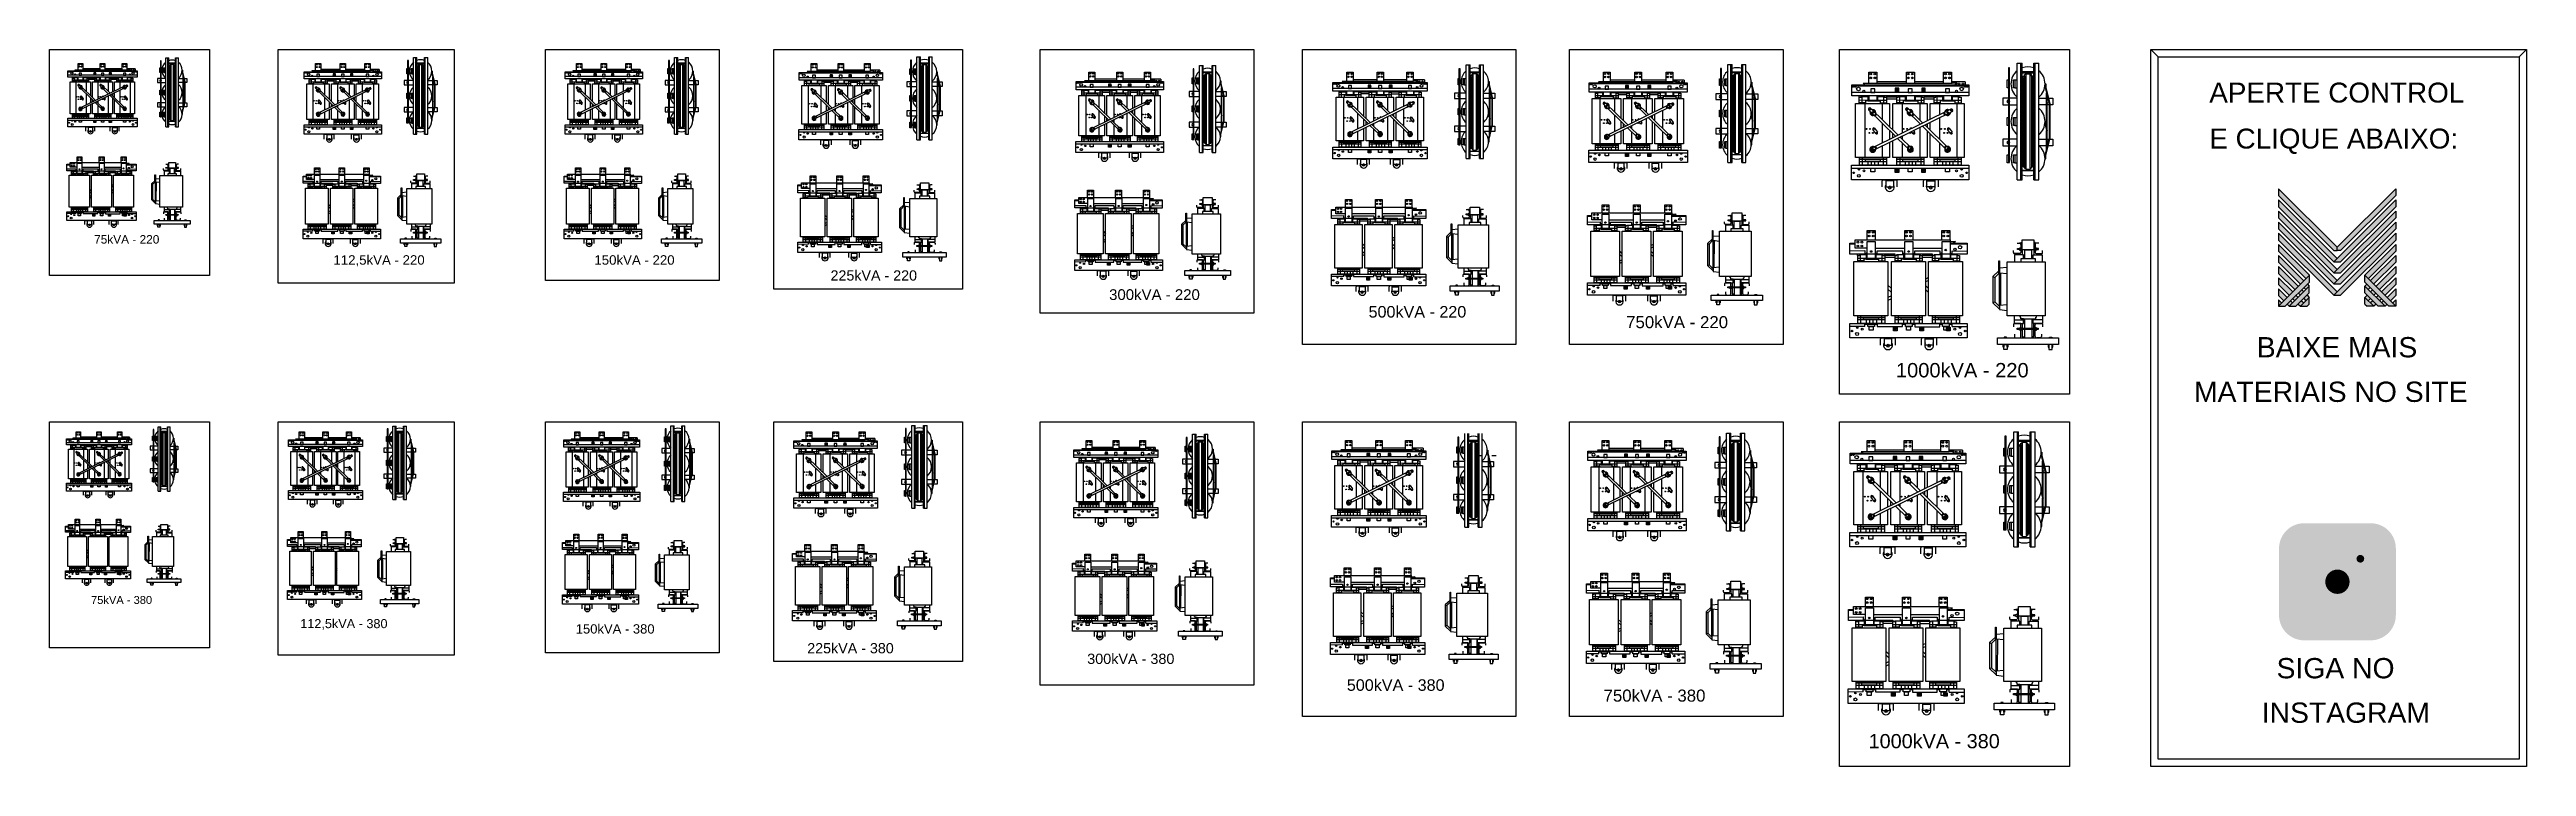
# Model space of a CAD drawing. Header units: millimetres. Extents: x 18098 to 54149, y 8095 to 18524.
import ezdxf

# ---------------------------------------------------------------- set-up
doc = ezdxf.new("R2010")
doc.units = ezdxf.units.MM
for name, color, linetype in [('BOBINA', 2, 'Continuous'), ('BUCHA DE PASSAGEM', 20, 'Continuous'), ('CULATRA', 1, 'Continuous'), ('DETALHE', 3, 'Continuous'), ('L1', 1, 'Continuous'), ('L2', 2, 'Continuous'), ('logo01', 10, 'Continuous'), ('logo02', 250, 'Continuous')]:
    doc.layers.add(name, color=color, linetype=linetype)
doc.styles.get("Standard").update_dxf_attribs({"font": 'arial.ttf'})

msp = doc.modelspace()

# ---------------------------------------------------------------- texts
at = {"layer": 'BUCHA DE PASSAGEM'}
for s, height, p in [('APERTE CONTROL', 289.77, (49533, 17753)), ('E CLIQUE ABAIXO:', 289.77, (49533, 17084)), ('BAIXE MAIS', 295, (50224, 14046)), ('MATERIAIS NO SITE', 294.99, (49310, 13398)), ('SIGA NO', 295, (50512, 9377)), ('INSTAGRAM', 295, (50296, 8730))]:
    msp.add_text(s, height=height, dxfattribs=at).set_placement(p)
at = {"layer": 'L1'}
for s, height, p in [('75kVA - 220', 123.47, (18747, 15701)), ('112,5kVA - 220', 137.92, (22230, 15394)), ('150kVA - 220', 137.92, (26028, 15394)), ('225kVA - 220', 148.76, (29465, 15163)), ('300kVA - 220', 155.99, (33520, 14881)), ('500kVA - 220', 168.04, (37296, 14625)), ('750kVA - 220', 175.26, (41045, 14471)), ('1000kVA - 220', 208.99, (44972, 13755)), ('75kVA - 380', 115.64, (18702, 10459)), ('112,5kVA - 380', 131.9, (21747, 10107)), ('150kVA - 380', 135.51, (25757, 10028)), ('225kVA - 380', 148.76, (29126, 9741)), ('300kVA - 380', 149.97, (33201, 9586)), ('500kVA - 380', 168.04, (36980, 9195)), ('750kVA - 380', 175.26, (40716, 9038)), ('1000kVA - 380', 206.58, (44574, 8360))]:
    msp.add_text(s, height=height, dxfattribs=at).set_placement(p)

# ---------------------------------------------------------------- blocks, each defined once
blk = doc.blocks.new('MESH')
at = {"layer": 'logo01'}
h = blk.add_hatch(color=256, dxfattribs=at)
h.dxf.hatch_style = 1
h.paths.add_polyline_path([(30046, 14087), (30046, 13835), (32119, 11769), (32248, 11769), (32248, 11893)])
h.paths.add_polyline_path([(30046, 13670), (30046, 13418), (32121, 11349), (32248, 11475)])
h.paths.add_polyline_path([(30046, 13253), (30046, 13001), (32121, 10932), (32248, 11058)])
h.paths.add_polyline_path([(30046, 12835), (30046, 12583), (32121, 10515), (32248, 10641)])
h.paths.add_polyline_path([(30046, 12418), (30046, 12166), (32121, 10097), (32248, 10223)])
h.paths.add_polyline_path([(30046, 12001), (30046, 11749), (31084, 10714), (31211, 10840)])
h.paths.add_polyline_path([(30046, 11583), (30046, 11331), (30875, 10505), (31001, 10631)])
h.paths.add_polyline_path([(30046, 11166), (30046, 10914), (30666, 10296), (30792, 10422)])
h.paths.add_polyline_path([(30046, 10749), (30046, 10497), (30456, 10088), (30583, 10214)])
h.paths.add_polyline_path([(30046, 10331), (30046, 10079), (30247, 9879), (30373, 10005)])
h.paths.add_polyline_path([(30164, 9796), (30046, 9914), (30046, 9679)])
h.paths.add_polyline_path([(30574, 9805), (30500, 9879), (30373, 9753), (30448, 9679)])
h.paths.add_polyline_path([(30784, 10013), (30709, 10088), (30583, 9962), (30657, 9887)])
h.paths.add_polyline_path([(30993, 9805), (30910, 9887), (30784, 9761), (30867, 9679)])
h.paths.add_polyline_path([(30993, 10222), (30918, 10296), (30792, 10170), (30867, 10096)])
h.paths.add_polyline_path([(31119, 10096), (30993, 9970), (31076, 9887), (31202, 10013)])
h.paths.add_polyline_path([(31202, 10431), (31128, 10505), (31001, 10379), (31076, 10305)], flags=17)
h.paths.add_polyline_path([(33284, 10840), (33284, 10588), (34196, 9679), (34449, 9679)])
h.paths.add_polyline_path([(33293, 10431), (33293, 10179), (33794, 9679), (34047, 9679)])
h.paths.add_polyline_path([(33293, 10013), (33293, 9761), (33376, 9679), (33628, 9679)], flags=17)
at = {"layer": 'logo02'}
h = blk.add_hatch(color=256, dxfattribs=at)
h.dxf.hatch_style = 1
h.paths.add_polyline_path([(34449, 13835), (34449, 14087), (32248, 11893), (32248, 11769), (32376, 11769)])
h.paths.add_polyline_path([(34449, 13418), (34449, 13670), (32121, 11349), (32374, 11349)])
h.paths.add_polyline_path([(34449, 13001), (34449, 13253), (32121, 10932), (32374, 10932)])
h.paths.add_polyline_path([(34449, 12583), (34449, 12835), (32121, 10515), (32374, 10515)])
h.paths.add_polyline_path([(34449, 12166), (34449, 12418), (32121, 10097), (32374, 10097)])
h.paths.add_polyline_path([(34449, 11749), (34449, 12001), (33284, 10840), (33411, 10714)], flags=17)
h.paths.add_polyline_path([(34449, 11331), (34449, 11583), (33494, 10631), (33620, 10505)], flags=17)
h.paths.add_polyline_path([(34449, 10914), (34449, 11166), (33703, 10422), (33829, 10296)], flags=17)
h.paths.add_polyline_path([(34449, 10497), (34449, 10749), (33912, 10214), (34039, 10088)])
h.paths.add_polyline_path([(34449, 10331), (34122, 10005), (34248, 9879), (34449, 10079)])
h.paths.add_polyline_path([(33577, 10296), (33502, 10222), (33628, 10096), (33703, 10170)])
h.paths.add_polyline_path([(33367, 10505), (33293, 10431), (33419, 10305), (33494, 10379)], flags=17)
h.paths.add_polyline_path([(33376, 10096), (33293, 10013), (33419, 9887), (33502, 9970)])
h.paths.add_polyline_path([(33786, 10088), (33711, 10013), (33838, 9887), (33912, 9962)])
h.paths.add_polyline_path([(33585, 9887), (33502, 9805), (33628, 9679), (33711, 9761)])
h.paths.add_polyline_path([(33995, 9879), (33921, 9805), (34047, 9679), (34122, 9753)])
h.paths.add_polyline_path([(34449, 9914), (34331, 9796), (34449, 9679)])
h.paths.add_polyline_path([(31202, 10013), (30867, 9679), (31119, 9679), (31202, 9761)], flags=17)
h.paths.add_polyline_path([(31202, 10179), (31202, 10431), (30448, 9679), (30701, 9679)])
h.paths.add_polyline_path([(31211, 10588), (31211, 10840), (30046, 9679), (30299, 9679)])
at = {"layer": 'logo01'}
for p, q in [((30046, 14087), (30046, 13835)), ((30046, 14087), (32248, 11893)), ((30046, 13835), (32119, 11769)), ((30046, 13670), (30046, 13418)), ((30046, 13670), (32248, 11475)), ((30046, 13418), (32121, 11349)), ((30046, 13253), (30046, 13001)), ((30046, 13253), (32248, 11058)), ((30046, 13001), (32121, 10932)), ((30046, 12835), (30046, 12583)), ((30046, 12835), (32248, 10641)), ((30046, 12583), (32121, 10515)), ((30046, 12418), (30046, 12166)), ((30046, 12418), (32248, 10223)), ((30046, 12166), (32121, 10097)), ((30046, 12001), (30046, 11749)), ((30046, 12001), (31211, 10840)), ((30046, 11749), (31084, 10714)), ((30046, 11583), (30046, 11331)), ((30046, 11583), (31001, 10631)), ((30046, 11331), (30875, 10505)), ((32119, 11769), (32248, 11769)), ((30046, 11166), (30046, 10914)), ((30046, 11166), (30792, 10422)), ((30046, 10914), (30666, 10296)), ((30046, 10749), (30046, 10497)), ((30046, 10749), (30583, 10214)), ((30046, 10497), (30456, 10088)), ((30046, 10331), (30046, 10079)), ((30046, 10331), (30373, 10005)), ((30918, 10296), (30993, 10222)), ((31001, 10379), (31076, 10305)), ((31128, 10505), (31202, 10431)), ((33284, 10840), (34449, 9679)), ((33284, 10588), (33284, 10840)), ((33284, 10588), (34196, 9679)), ((33293, 10431), (34047, 9679)), ((33293, 10179), (33293, 10431)), ((30046, 10079), (30247, 9879)), ((30046, 9914), (30046, 9679)), ((30046, 9914), (30164, 9796)), ((30373, 9753), (30448, 9679)), ((30500, 9879), (30574, 9805)), ((30583, 9962), (30657, 9887)), ((30709, 10088), (30784, 10013)), ((30784, 9761), (30867, 9679)), ((30792, 10170), (30867, 10096)), ((30910, 9887), (30993, 9805)), ((30993, 9970), (31076, 9887)), ((31119, 10096), (31202, 10013)), ((33293, 10179), (33794, 9679)), ((33293, 10013), (33628, 9679)), ((33293, 9761), (33293, 10013)), ((33293, 9761), (33376, 9679)), ((33628, 9679), (33376, 9679)), ((34047, 9679), (33794, 9679)), ((34449, 9679), (34196, 9679))]:
    blk.add_line(p, q, dxfattribs=at)
at = {"layer": 'logo02'}
for p, q in [((34449, 14087), (32248, 11893)), ((34449, 14087), (34449, 13835)), ((34449, 13670), (32121, 11349)), ((34449, 13253), (32121, 10932)), ((34449, 13418), (32374, 11349)), ((34449, 13835), (32376, 11769)), ((34449, 13670), (34449, 13418)), ((34449, 13253), (34449, 13001)), ((34449, 12835), (32121, 10515)), ((34449, 12418), (32121, 10097)), ((34449, 13001), (32374, 10932)), ((34449, 12583), (32374, 10515)), ((34449, 12166), (32374, 10097)), ((34449, 12835), (34449, 12583)), ((34449, 12418), (34449, 12166)), ((32121, 11349), (32374, 11349)), ((32248, 11769), (32248, 11893)), ((32376, 11769), (32248, 11769)), ((34449, 12001), (33284, 10840)), ((34449, 11749), (33411, 10714)), ((34449, 11583), (33494, 10631)), ((34449, 11331), (33620, 10505)), ((34449, 12001), (34449, 11749)), ((34449, 11583), (34449, 11331)), ((31211, 10840), (30046, 9679)), ((31211, 10588), (30299, 9679)), ((31202, 10431), (30448, 9679)), ((31202, 10179), (31202, 10431)), ((31211, 10588), (31211, 10840)), ((32121, 10932), (32374, 10932)), ((32121, 10515), (32374, 10515)), ((33367, 10505), (33293, 10431)), ((33494, 10379), (33419, 10305)), ((33577, 10296), (33502, 10222)), ((34449, 11166), (33703, 10422)), ((34449, 10914), (33829, 10296)), ((34449, 10749), (33912, 10214)), ((34449, 10497), (34039, 10088)), ((34449, 10331), (34122, 10005)), ((34449, 11166), (34449, 10914)), ((34449, 10749), (34449, 10497)), ((34449, 10331), (34449, 10079)), ((30046, 9679), (30299, 9679)), ((30448, 9679), (30701, 9679)), ((31202, 10179), (30701, 9679)), ((31202, 10013), (30867, 9679)), ((30867, 9679), (31119, 9679)), ((31202, 9761), (31119, 9679)), ((31202, 9761), (31202, 10013)), ((32121, 10097), (32374, 10097)), ((33376, 10096), (33293, 10013)), ((33502, 9970), (33419, 9887)), ((33585, 9887), (33502, 9805)), ((33703, 10170), (33628, 10096)), ((33711, 9761), (33628, 9679)), ((33786, 10088), (33711, 10013)), ((33912, 9962), (33838, 9887)), ((33995, 9879), (33921, 9805)), ((34122, 9753), (34047, 9679)), ((34449, 10079), (34248, 9879)), ((34449, 9914), (34331, 9796)), ((34449, 9914), (34449, 9679))]:
    blk.add_line(p, q, dxfattribs=at)

# ---------------------------------------------------------------- hatches: boundary and pattern name
at = {"layer": 'BUCHA DE PASSAGEM'}
h = msp.add_hatch(color=18, dxfattribs=at)
h.dxf.hatch_style = 1
h.paths.add_polyline_path([(51883, 11633), (50913, 11633, 0.414214), (50548, 11268), (50548, 10296, 0.414214), (50913, 9930), (51883, 9930, 0.414214), (52248, 10296), (52248, 11268, 0.414214)])
h.paths.add_polyline_path([(51162, 11396), (51634, 11396, -0.414214), (52011, 11019), (52011, 10545, -0.414214), (51634, 10167), (51162, 10167, -0.414214), (50784, 10545), (50784, 11019, -0.414214)], flags=16)
h.paths.add_polyline_path([(51162, 11284), (51634, 11284, -0.414214), (51899, 11019), (51899, 10545, -0.414214), (51634, 10279), (51162, 10279, -0.414214), (50896, 10545), (50896, 11019, -0.414214)], flags=0)
h.paths.add_polyline_path([(51687, 10782, -1), (51109, 10782, -1)], flags=0)
h.paths.add_polyline_path([(51575, 10782, -1), (51221, 10782, -1)], flags=0)
h.paths.add_polyline_path([(51788, 11116, -1), (51675, 11116, -1)], flags=0)
h.paths.add_polyline_path([(51634, 11284), (51162, 11284, 0.414214), (50896, 11019), (50896, 10545, 0.414214), (51162, 10279), (51634, 10279, 0.414214), (51899, 10545), (51899, 11019, 0.414214)], flags=0)
h.paths.add_polyline_path([(51221, 10782, 1), (51575, 10782, 1)], flags=0)
h = msp.add_hatch(color=0, dxfattribs=at)
h.dxf.hatch_style = 1
h.paths.add_polyline_path([(51162, 11396, 0.414214), (50784, 11019), (50784, 10545, 0.414214), (51162, 10167), (51634, 10167, 0.414214), (52011, 10545), (52011, 11019, 0.414214), (51634, 11396)])
h.paths.add_polyline_path([(51788, 11116, -1), (51675, 11116, -1)], flags=16)
h.paths.add_polyline_path([(51687, 10782, -1), (51109, 10782, -1)], flags=16)
h.paths.add_polyline_path([(51575, 10782, -1), (51221, 10782, -1)], flags=0)
h = msp.add_hatch(color=18, dxfattribs=at)
h.dxf.hatch_style = 1
h.paths.add_polyline_path([(51634, 11284), (51162, 11284, 0.414214), (50896, 11019), (50896, 10545, 0.414214), (51162, 10279), (51634, 10279, 0.414214), (51899, 10545), (51899, 11019, 0.414214)])
h.paths.add_polyline_path([(51687, 10782, -1), (51109, 10782, -1)], flags=16)
h.paths.add_polyline_path([(51575, 10782, -1), (51221, 10782, -1)], flags=0)
h.paths.add_polyline_path([(51675, 11116, -1), (51788, 11116, -1)], flags=16)
h.paths.add_polyline_path([(51575, 10782, 1), (51221, 10782, 1)], flags=0)
h = msp.add_hatch(color=0, dxfattribs=at)
h.dxf.hatch_style = 1
h.paths.add_polyline_path([(51109, 10782, 1), (51687, 10782, 1)])
h.paths.add_polyline_path([(51575, 10782, -1), (51221, 10782, -1)], flags=16)
h = msp.add_hatch(color=18, dxfattribs=at)
h.dxf.hatch_style = 1
h.paths.add_polyline_path([(51221, 10782, 1), (51575, 10782, 1)])
h = msp.add_hatch(color=0, dxfattribs=at)
h.dxf.hatch_style = 1
h.paths.add_polyline_path([(51788, 11116, 1), (51675, 11116, 1)])

# ---------------------------------------------------------------- linework, layer by layer
at = {"layer": 'BOBINA'}
for points in [[(18693, 17720), (18693, 17590), (18399, 17590), (18399, 18056), (18693, 18056), (18693, 17854)], [(18722, 17826), (18722, 18056), (19015, 18056), (19015, 17905)], [(19041, 17918), (19041, 18056), (19335, 18056), (19335, 17590), (19041, 17590), (19041, 17722)], [(18693, 17822), (18693, 17791)], [(18693, 17791), (18693, 17746)], [(18722, 17760), (18722, 17794)], [(19015, 17734), (19015, 17590), (18722, 17590), (18722, 17734)], [(19015, 17879), (19015, 17851)], [(19015, 17819), (19015, 17734)], [(19041, 17826), (19041, 17892)], [(19041, 17722), (19041, 17794)], [(22169, 17650), (22169, 17504), (21841, 17504), (21841, 18024), (22169, 18024), (22169, 17799)], [(22169, 17763), (22169, 17729)], [(22169, 17729), (22169, 17678)], [(22202, 17767), (22202, 18024), (22530, 18024), (22530, 17856)], [(22202, 17694), (22202, 17732)], [(22530, 17666), (22530, 17504), (22202, 17504), (22202, 17666)], [(22530, 17827), (22530, 17796)], [(22530, 17760), (22530, 17666)], [(22559, 17870), (22559, 18024), (22887, 18024), (22887, 17504), (22559, 17504), (22559, 17651)], [(22559, 17767), (22559, 17842)], [(22559, 17651), (22559, 17732)], [(25967, 17649), (25967, 17504), (25640, 17504), (25640, 18024), (25967, 18024), (25967, 17799)], [(25967, 17763), (25967, 17728)], [(25967, 17728), (25967, 17678)], [(26000, 17767), (26000, 18024), (26327, 18024), (26327, 17855)], [(26000, 17694), (26000, 17731)], [(26327, 17665), (26327, 17504), (26000, 17504), (26000, 17665)], [(26327, 17827), (26327, 17796)], [(26327, 17760), (26327, 17665)], [(26356, 17870), (26356, 18024), (26684, 18024), (26684, 17504), (26356, 17504), (26356, 17651)], [(26356, 17767), (26356, 17841)], [(26356, 17651), (26356, 17731)], [(29400, 17597), (29400, 17440), (29046, 17440), (29046, 18001), (29400, 18001), (29400, 17758)], [(29400, 17719), (29400, 17682)], [(29400, 17682), (29400, 17627)], [(29435, 17724), (29435, 18001), (29789, 18001), (29789, 17819)], [(29435, 17644), (29435, 17685)], [(29789, 17788), (29789, 17755)], [(29789, 17716), (29789, 17614)], [(29820, 17835), (29820, 18001), (30174, 18001), (30174, 17440), (29820, 17440), (29820, 17598)], [(29820, 17724), (29820, 17804)], [(29820, 17598), (29820, 17685)], [(33451, 17432), (33451, 17268), (33080, 17268), (33080, 17856), (33451, 17856), (33451, 17601)], [(33488, 17565), (33488, 17856), (33859, 17856), (33859, 17665)], [(33892, 17682), (33892, 17856), (34263, 17856), (34263, 17268), (33892, 17268), (33892, 17434)], [(37222, 17373), (37222, 17196), (36823, 17196), (36823, 17830), (37222, 17830), (37222, 17555)], [(37262, 17517), (37262, 17830), (37661, 17830), (37661, 17625)], [(37697, 17642), (37697, 17830), (38097, 17830), (38097, 17196), (37697, 17196), (37697, 17375)], [(40968, 17338), (40968, 17153), (40551, 17153), (40551, 17814), (40968, 17814), (40968, 17528)], [(41009, 17488), (41009, 17814), (41426, 17814), (41426, 17600)], [(41463, 17618), (41463, 17814), (41880, 17814), (41880, 17153), (41463, 17153), (41463, 17340)], [(44880, 17173), (44880, 16953), (44383, 16953), (44383, 17741), (44880, 17741), (44880, 17400)], [(44929, 17352), (44929, 17741), (45426, 17741), (45426, 17486)], [(45470, 17508), (45470, 17741), (45967, 17741), (45967, 16953), (45470, 16953), (45470, 17176)], [(29789, 17614), (29789, 17440), (29435, 17440), (29435, 17614)], [(33451, 17561), (33451, 17522)], [(33451, 17522), (33451, 17464)], [(33488, 17482), (33488, 17525)], [(33859, 17450), (33859, 17268), (33488, 17268), (33488, 17450)], [(33859, 17633), (33859, 17598)], [(33859, 17558), (33859, 17450)], [(33892, 17565), (33892, 17650)], [(33892, 17434), (33892, 17525)], [(37222, 17512), (37222, 17470)], [(37222, 17470), (37222, 17408)], [(37262, 17427), (37262, 17473)], [(37661, 17393), (37661, 17196), (37262, 17196), (37262, 17393)], [(37661, 17590), (37661, 17552)], [(37661, 17508), (37661, 17393)], [(37697, 17517), (37697, 17608)], [(37697, 17375), (37697, 17473)], [(40968, 17483), (40968, 17439)], [(40968, 17439), (40968, 17374)], [(41009, 17394), (41009, 17442)], [(41426, 17358), (41426, 17153), (41009, 17153), (41009, 17358)], [(41426, 17564), (41426, 17524)], [(41426, 17479), (41426, 17358)], [(41463, 17488), (41463, 17582)], [(41463, 17340), (41463, 17442)], [(44880, 17346), (44880, 17293)], [(45426, 17443), (45426, 17395)], [(45426, 17341), (45426, 17197)], [(45470, 17352), (45470, 17464)], [(44880, 17293), (44880, 17216)], [(44929, 17241), (44929, 17298)], [(45426, 17197), (45426, 16953), (44929, 16953), (44929, 17197)], [(45470, 17176), (45470, 17298)], [(18651, 12399), (18651, 12277), (18376, 12277), (18376, 12713), (18651, 12713), (18651, 12525)], [(18678, 12498), (18678, 12713), (18953, 12713), (18953, 12572)], [(18978, 12584), (18978, 12713), (19253, 12713), (19253, 12277), (18978, 12277), (18978, 12401)], [(21924, 12320), (21924, 12181), (21610, 12181), (21610, 12678), (21924, 12678), (21924, 12463)], [(21955, 12432), (21955, 12678), (22268, 12678), (22268, 12517)], [(22296, 12531), (22296, 12678), (22610, 12678), (22610, 12181), (22296, 12181), (22296, 12321)], [(25939, 12302), (25939, 12159), (25617, 12159), (25617, 12670), (25939, 12670), (25939, 12449)], [(25971, 12418), (25971, 12670), (26293, 12670), (26293, 12505)], [(26322, 12519), (26322, 12670), (26644, 12670), (26644, 12159), (26322, 12159), (26322, 12304)], [(29325, 12237), (29325, 12080), (28971, 12080), (28971, 12642), (29325, 12642), (29325, 12399)], [(29360, 12364), (29360, 12642), (29714, 12642), (29714, 12460)], [(29745, 12475), (29745, 12642), (30099, 12642), (30099, 12080), (29745, 12080), (29745, 12239)], [(18651, 12495), (18651, 12466)], [(18651, 12466), (18651, 12423)], [(18678, 12437), (18678, 12468)], [(18953, 12413), (18953, 12277), (18678, 12277), (18678, 12413)], [(18953, 12548), (18953, 12522)], [(18953, 12492), (18953, 12413)], [(18978, 12498), (18978, 12560)], [(18978, 12401), (18978, 12468)], [(21924, 12429), (21924, 12395)], [(21924, 12395), (21924, 12347)], [(21955, 12362), (21955, 12398)], [(22268, 12335), (22268, 12181), (21955, 12181), (21955, 12335)], [(22268, 12490), (22268, 12460)], [(22268, 12426), (22268, 12335)], [(22296, 12432), (22296, 12504)], [(22296, 12321), (22296, 12398)], [(25939, 12414), (25939, 12380)], [(25939, 12380), (25939, 12330)], [(25971, 12346), (25971, 12383)], [(26293, 12318), (26293, 12159), (25971, 12159), (25971, 12318)], [(26293, 12477), (26293, 12446)], [(26293, 12411), (26293, 12318)], [(26322, 12418), (26322, 12491)], [(26322, 12304), (26322, 12383)], [(29325, 12360), (29325, 12323)], [(29325, 12323), (29325, 12268)], [(29360, 12285), (29360, 12326)], [(29714, 12429), (29714, 12395)], [(29714, 12357), (29714, 12255)], [(29745, 12364), (29745, 12445)], [(29745, 12239), (29745, 12326)], [(33402, 12103), (33402, 11944), (33045, 11944), (33045, 12510), (33402, 12510), (33402, 12265)], [(33437, 12231), (33437, 12510), (33794, 12510), (33794, 12327)], [(33794, 12296), (33794, 12262)], [(33825, 12342), (33825, 12510), (34182, 12510), (34182, 11944), (33825, 11944), (33825, 12104)], [(33825, 12231), (33825, 12312)], [(37205, 12014), (37205, 11837), (36805, 11837), (36805, 12471), (37205, 12471), (37205, 12196)], [(37244, 12158), (37244, 12471), (37644, 12471), (37644, 12265)], [(37680, 12283), (37680, 12471), (38079, 12471), (38079, 11837), (37680, 11837), (37680, 12016)], [(40951, 11979), (40951, 11794), (40534, 11794), (40534, 12455), (40951, 12455), (40951, 12169)], [(40992, 12129), (40992, 12455), (41409, 12455), (41409, 12241)], [(41446, 12259), (41446, 12455), (41863, 12455), (41863, 11794), (41446, 11794), (41446, 11981)], [(44850, 11826), (44850, 11608), (44359, 11608), (44359, 12387), (44850, 12387), (44850, 12050)], [(44898, 12002), (44898, 12387), (45390, 12387), (45390, 12135)], [(45433, 12156), (45433, 12387), (45925, 12387), (45925, 11608), (45433, 11608), (45433, 11828)], [(29714, 12255), (29714, 12080), (29360, 12080), (29360, 12255)], [(33402, 12226), (33402, 12189)], [(33402, 12189), (33402, 12133)], [(33437, 12151), (33437, 12192)], [(33794, 12120), (33794, 11944), (33437, 11944), (33437, 12120)], [(33794, 12223), (33794, 12120)], [(33825, 12104), (33825, 12192)], [(37205, 12153), (37205, 12111)], [(37205, 12111), (37205, 12049)], [(37244, 12068), (37244, 12114)], [(37644, 12034), (37644, 11837), (37244, 11837), (37244, 12034)], [(37644, 12231), (37644, 12193)], [(37644, 12149), (37644, 12034)], [(37680, 12158), (37680, 12248)], [(37680, 12016), (37680, 12114)], [(40951, 12123), (40951, 12079)], [(40951, 12079), (40951, 12015)], [(40992, 12035), (40992, 12083)], [(41409, 11999), (41409, 11794), (40992, 11794), (40992, 11999)], [(41409, 12205), (41409, 12165)], [(41409, 12120), (41409, 11999)], [(41446, 12129), (41446, 12223)], [(41446, 11981), (41446, 12083)], [(44850, 11996), (44850, 11944)], [(44850, 11944), (44850, 11868)], [(44898, 11892), (44898, 11949)], [(45390, 12092), (45390, 12045)], [(45390, 11992), (45390, 11850)], [(45433, 12002), (45433, 12114)], [(45433, 11828), (45433, 11949)], [(45390, 11850), (45390, 11608), (44898, 11608), (44898, 11850)]]:
    msp.add_lwpolyline(points, dxfattribs=at)
for points in [[(18385, 16696), (18678, 16696), (18678, 16230), (18385, 16230)], [(18707, 16696), (19001, 16696), (19001, 16230), (18707, 16230)], [(19027, 16696), (19321, 16696), (19321, 16230), (19027, 16230)], [(19703, 16693), (20031, 16693), (20031, 16229), (19703, 16229)], [(21825, 16505), (22153, 16505), (22153, 15985), (21825, 15985)], [(22185, 16505), (22513, 16505), (22513, 15985), (22185, 15985)], [(22543, 16505), (22871, 16505), (22871, 15985), (22543, 15985)], [(23298, 16503), (23664, 16503), (23664, 15983), (23298, 15983)], [(25624, 16505), (25951, 16505), (25951, 15985), (25624, 15985)], [(25984, 16505), (26312, 16505), (26312, 15985), (25984, 15985)], [(26341, 16505), (26669, 16505), (26669, 15985), (26341, 15985)], [(27097, 16503), (27462, 16503), (27462, 15983), (27097, 15983)], [(29029, 16362), (29383, 16362), (29383, 15801), (29029, 15801)], [(29417, 16362), (29771, 16362), (29771, 15801), (29417, 15801)], [(29803, 16362), (30157, 16362), (30157, 15801), (29803, 15801)], [(30618, 16359), (31012, 16359), (31012, 15799), (30618, 15799)], [(33062, 16138), (33433, 16138), (33433, 15550), (33062, 15550)], [(33469, 16138), (33840, 16138), (33840, 15550), (33469, 15550)], [(33873, 16138), (34244, 16138), (34244, 15550), (33873, 15550)], [(34728, 16135), (35141, 16135), (35141, 15548), (34728, 15548)], [(36803, 15979), (37203, 15979), (37203, 15346), (36803, 15346)], [(37242, 15979), (37642, 15979), (37642, 15346), (37242, 15346)], [(37677, 15979), (38077, 15979), (38077, 15346), (37677, 15346)], [(38598, 15976), (39043, 15976), (39043, 15343), (38598, 15343)], [(40531, 15884), (40948, 15884), (40948, 15223), (40531, 15223)], [(40989, 15884), (41405, 15884), (41405, 15223), (40989, 15223)], [(41443, 15884), (41859, 15884), (41859, 15223), (41443, 15223)], [(42403, 15881), (42867, 15881), (42867, 15221), (42403, 15221)], [(44359, 15439), (44856, 15439), (44856, 14651), (44359, 14651)], [(44905, 15439), (45402, 15439), (45402, 14651), (44905, 14651)], [(45446, 15439), (45943, 15439), (45943, 14651), (45446, 14651)], [(46591, 15435), (47145, 15435), (47145, 14648), (46591, 14648)], [(18363, 11440), (18638, 11440), (18638, 11004), (18363, 11004)], [(18665, 11440), (18940, 11440), (18940, 11004), (18665, 11004)], [(18964, 11440), (19239, 11440), (19239, 11004), (18964, 11004)], [(19598, 11438), (19904, 11438), (19904, 11002), (19598, 11002)], [(21595, 11226), (21908, 11226), (21908, 10728), (21595, 10728)], [(21939, 11226), (22253, 11226), (22253, 10728), (21939, 10728)], [(22281, 11226), (22595, 11226), (22595, 10728), (22281, 10728)], [(23003, 11223), (23353, 11223), (23353, 10726), (23003, 10726)], [(25601, 11178), (25923, 11178), (25923, 10667), (25601, 10667)], [(25955, 11178), (26277, 11178), (26277, 10667), (25955, 10667)], [(26306, 11178), (26628, 11178), (26628, 10667), (26306, 10667)], [(27048, 11175), (27407, 11175), (27407, 10665), (27048, 10665)], [(28954, 11003), (29307, 11003), (29307, 10442), (28954, 10442)], [(29342, 11003), (29696, 11003), (29696, 10442), (29342, 10442)], [(29728, 11003), (30081, 11003), (30081, 10442), (29728, 10442)], [(30543, 11000), (30937, 11000), (30937, 10440), (30543, 10440)], [(33028, 10858), (33384, 10858), (33384, 10293), (33028, 10293)], [(33419, 10858), (33776, 10858), (33776, 10293), (33419, 10293)], [(33808, 10858), (34164, 10858), (34164, 10293), (33808, 10293)], [(34629, 10855), (35027, 10855), (35027, 10291), (34629, 10291)], [(36786, 10620), (37185, 10620), (37185, 9986), (36786, 9986)], [(37225, 10620), (37624, 10620), (37624, 9986), (37225, 9986)], [(37660, 10620), (38059, 10620), (38059, 9986), (37660, 9986)], [(38580, 10617), (39026, 10617), (39026, 9984), (38580, 9984)], [(40513, 10525), (40930, 10525), (40930, 9864), (40513, 9864)], [(40971, 10525), (41388, 10525), (41388, 9864), (40971, 9864)], [(41425, 10525), (41842, 10525), (41842, 9864), (41425, 9864)], [(42385, 10521), (42850, 10521), (42850, 9862), (42385, 9862)], [(44334, 10112), (44826, 10112), (44826, 9333), (44334, 9333)], [(44874, 10112), (45365, 10112), (45365, 9333), (44874, 9333)], [(45409, 10112), (45900, 10112), (45900, 9333), (45409, 9333)], [(46541, 10108), (47089, 10108), (47089, 9330), (46541, 9330)]]:
    msp.add_lwpolyline(points, close=True, dxfattribs=at)
at = {"layer": 'BUCHA DE PASSAGEM'}
for p, q in [((48787, 18419), (48682, 18524)), ((54045, 18419), (54149, 18524))]:
    msp.add_line(p, q, dxfattribs=at)
for points in [[(48682, 18524), (54149, 18524), (54149, 8095), (48682, 8095)], [(48787, 18419), (54045, 18419), (54045, 8200), (48787, 8200)]]:
    msp.add_lwpolyline(points, close=True, dxfattribs=at)
at = {"layer": 'CULATRA'}
for p, q in [((18366, 18120), (18366, 18215)), ((18366, 18215), (19374, 18215)), ((18366, 18208), (19374, 18208)), ((19374, 18150), (18366, 18150)), ((19374, 18120), (18366, 18120)), ((18429, 18120), (18429, 18109)), ((18429, 18109), (18432, 18109)), ((18464, 18228), (18479, 18215)), ((18477, 18120), (18477, 18115)), ((18479, 18056), (18479, 17590)), ((18482, 18120), (18482, 18115)), ((18507, 18120), (18507, 18118)), ((18507, 18118), (18515, 18118)), ((18837, 18241), (18583, 18241)), ((18591, 18117), (18584, 18117)), ((18591, 18120), (18591, 18117)), ((18629, 18056), (18629, 17917)), ((18666, 18109), (18666, 18121)), ((18752, 18109), (18666, 18109)), ((18666, 18095), (18755, 18095)), ((18752, 18120), (18752, 18109)), ((18752, 18109), (18755, 18109)), ((18801, 18056), (18801, 17840)), ((18817, 18120), (18817, 18120)), ((18817, 18120), (18829, 18120)), ((18829, 18120), (18829, 18118)), ((18829, 18118), (18838, 18118)), ((19157, 18241), (18905, 18241)), ((18912, 18117), (18906, 18117)), ((18912, 18120), (18912, 18117)), ((18951, 18056), (18951, 17914)), ((19072, 18109), (18988, 18109)), ((18988, 18094), (19075, 18094)), ((19072, 18121), (19072, 18109)), ((19072, 18109), (19075, 18109)), ((19121, 18056), (19121, 17957)), ((19140, 18120), (19140, 18119)), ((19140, 18119), (19149, 18119)), ((19149, 18120), (19149, 18118)), ((19149, 18118), (19158, 18118)), ((19343, 18241), (19225, 18241)), ((19233, 18118), (19226, 18118)), ((19273, 18228), (19229, 18228)), ((19233, 18120), (19233, 18118)), ((19244, 18118), (19244, 18120)), ((19273, 18228), (19257, 18215)), ((19271, 18056), (19271, 17590)), ((19343, 18241), (19343, 18215)), ((19374, 18215), (19374, 18120)), ((21805, 18097), (21805, 18202)), ((21805, 18202), (22930, 18202)), ((21805, 18194), (22930, 18194)), ((22930, 18130), (21805, 18130)), ((22930, 18097), (21805, 18097)), ((21875, 18097), (21875, 18084)), ((21875, 18084), (21878, 18084)), ((21914, 18217), (21931, 18202)), ((21929, 18097), (21929, 18091)), ((21934, 18097), (21934, 18091)), ((21962, 18097), (21962, 18094)), ((21962, 18094), (21971, 18094)), ((22330, 18232), (22047, 18232)), ((22056, 18093), (22048, 18093)), ((22056, 18097), (22056, 18093)), ((22139, 18084), (22139, 18097)), ((22235, 18084), (22139, 18084)), ((22139, 18068), (22239, 18068)), ((22235, 18097), (22235, 18084)), ((22235, 18084), (22239, 18084)), ((22309, 18097), (22309, 18096)), ((22309, 18096), (22322, 18096)), ((22322, 18097), (22322, 18094)), ((22322, 18094), (22332, 18094)), ((22688, 18232), (22407, 18232)), ((22414, 18093), (22408, 18093)), ((22414, 18097), (22414, 18093)), ((22593, 18084), (22499, 18084)), ((22499, 18067), (22596, 18067)), ((22593, 18097), (22593, 18084)), ((22593, 18084), (22596, 18084)), ((22669, 18097), (22669, 18095)), ((22669, 18095), (22679, 18095)), ((22679, 18097), (22679, 18094)), ((22679, 18094), (22689, 18094)), ((22896, 18232), (22764, 18232)), ((22773, 18094), (22765, 18094)), ((22818, 18217), (22768, 18217)), ((22773, 18097), (22773, 18094)), ((22786, 18094), (22786, 18097)), ((22818, 18217), (22800, 18202)), ((22896, 18232), (22896, 18202)), ((22930, 18202), (22930, 18097)), ((25603, 18097), (25603, 18202)), ((25603, 18202), (26728, 18202)), ((25603, 18194), (26728, 18194)), ((26728, 18130), (25603, 18130)), ((26728, 18097), (25603, 18097)), ((25673, 18097), (25673, 18084)), ((25673, 18084), (25677, 18084)), ((25712, 18217), (25729, 18202)), ((25727, 18097), (25727, 18091)), ((25733, 18097), (25733, 18091)), ((25760, 18097), (25760, 18094)), ((25760, 18094), (25770, 18094)), ((26129, 18232), (25845, 18232)), ((25854, 18093), (25846, 18093)), ((25854, 18097), (25854, 18093)), ((25937, 18084), (25937, 18097)), ((26034, 18084), (25937, 18084)), ((25937, 18068), (26037, 18068)), ((26034, 18097), (26034, 18084)), ((26034, 18084), (26037, 18084)), ((26107, 18097), (26107, 18096)), ((26107, 18096), (26120, 18096)), ((26120, 18097), (26120, 18094)), ((26120, 18094), (26130, 18094)), ((26486, 18232), (26205, 18232)), ((26212, 18093), (26206, 18093)), ((26212, 18097), (26212, 18093)), ((26391, 18084), (26298, 18084)), ((26298, 18067), (26394, 18067)), ((26391, 18097), (26391, 18084)), ((26391, 18084), (26394, 18084)), ((26467, 18097), (26467, 18095)), ((26467, 18095), (26478, 18095)), ((26478, 18097), (26478, 18094)), ((26478, 18094), (26487, 18094)), ((26694, 18232), (26563, 18232)), ((26572, 18094), (26564, 18094)), ((26616, 18217), (26567, 18217)), ((26572, 18097), (26572, 18094)), ((26584, 18094), (26584, 18097)), ((26616, 18217), (26599, 18202)), ((26694, 18232), (26694, 18202)), ((26728, 18202), (26728, 18097)), ((29007, 18079), (29007, 18192)), ((29007, 18192), (30221, 18192)), ((29007, 18184), (30221, 18184)), ((30221, 18114), (29007, 18114)), ((30221, 18079), (29007, 18079)), ((29083, 18079), (29083, 18066)), ((29083, 18066), (29086, 18066)), ((29124, 18209), (29143, 18192)), ((29141, 18079), (29141, 18073)), ((29147, 18079), (29147, 18073)), ((29176, 18079), (29176, 18076)), ((29176, 18076), (29186, 18076)), ((29574, 18224), (29268, 18224)), ((29277, 18075), (29269, 18075)), ((29277, 18079), (29277, 18075)), ((29367, 18066), (29367, 18080)), ((29471, 18066), (29367, 18066)), ((29367, 18048), (29475, 18048)), ((29471, 18079), (29471, 18066)), ((29471, 18066), (29475, 18066)), ((29550, 18079), (29550, 18078)), ((29550, 18078), (29565, 18078)), ((29565, 18079), (29565, 18076)), ((29565, 18076), (29575, 18076)), ((29959, 18224), (29656, 18224)), ((29664, 18075), (29657, 18075)), ((29664, 18079), (29664, 18075)), ((29857, 18066), (29756, 18066)), ((29756, 18047), (29860, 18047)), ((29857, 18080), (29857, 18066)), ((29857, 18066), (29860, 18066)), ((29939, 18079), (29939, 18077)), ((29939, 18077), (29950, 18077)), ((29950, 18079), (29950, 18076)), ((29950, 18076), (29960, 18076)), ((30184, 18224), (30042, 18224)), ((30052, 18076), (30043, 18076)), ((30099, 18209), (30046, 18209)), ((30052, 18079), (30052, 18076)), ((30065, 18076), (30065, 18079)), ((30099, 18209), (30080, 18192)), ((30184, 18224), (30184, 18192)), ((30221, 18192), (30221, 18079)), ((33039, 17938), (33039, 18057)), ((33039, 18057), (34311, 18057)), ((33039, 18048), (34311, 18048)), ((33162, 18074), (33182, 18057)), ((33633, 18091), (33312, 18091)), ((34037, 18091), (33720, 18091)), ((34273, 18091), (34124, 18091)), ((34184, 18074), (34129, 18074)), ((34184, 18074), (34165, 18057)), ((34273, 18091), (34273, 18057)), ((34311, 18057), (34311, 17938)), ((36778, 17918), (36778, 18046)), ((36778, 18046), (38149, 18046)), ((36778, 18037), (38149, 18037)), ((36911, 18065), (36932, 18046)), ((37419, 18083), (37073, 18083)), ((37854, 18083), (37512, 18083)), ((38108, 18083), (37947, 18083)), ((38012, 18065), (37952, 18065)), ((38012, 18065), (37991, 18046)), ((38108, 18083), (38108, 18046)), ((38149, 18046), (38149, 17918)), ((40505, 17906), (40505, 18040)), ((40505, 18040), (41935, 18040)), ((40505, 18030), (41935, 18030)), ((40643, 18060), (40665, 18040)), ((41173, 18078), (40812, 18078)), ((41627, 18078), (41270, 18078)), ((41892, 18078), (41724, 18078)), ((41792, 18060), (41729, 18060)), ((41792, 18060), (41770, 18040)), ((41892, 18078), (41892, 18040)), ((41935, 18040), (41935, 17906)), ((44493, 18034), (44519, 18010)), ((45124, 18055), (44694, 18055)), ((45666, 18055), (45240, 18055)), ((45981, 18055), (45782, 18055)), ((45862, 18034), (45788, 18034)), ((45862, 18034), (45836, 18010)), ((45981, 18055), (45981, 18010)), ((18512, 17999), (18745, 17771)), ((18530, 18014), (18766, 17782)), ((19220, 18006), (18540, 17670)), ((18574, 17796), (18549, 17831)), ((19233, 17987), (18551, 17650)), ((18576, 17968), (18560, 17952)), ((18563, 17842), (18588, 17807)), ((18564, 17682), (18574, 17662)), ((18582, 17962), (18566, 17946)), ((18571, 17686), (18581, 17665)), ((18629, 17885), (18629, 17728)), ((18629, 17728), (18629, 17714)), ((18629, 17689), (18629, 17590)), ((18762, 17754), (18866, 17652)), ((18783, 17765), (18883, 17668)), ((18786, 17766), (18786, 17763)), ((18801, 17840), (18801, 17799)), ((18801, 17774), (18801, 17748)), ((18801, 17716), (18801, 17590)), ((18832, 17999), (18957, 17876)), ((18858, 17692), (18842, 17676)), ((18864, 17686), (18848, 17670)), ((18850, 18014), (18979, 17887)), ((18896, 17968), (18880, 17952)), ((18894, 17796), (18881, 17813)), ((18882, 17842), (18884, 17840)), ((18902, 17962), (18886, 17946)), ((18897, 17821), (18908, 17807)), ((18951, 17882), (18951, 17873)), ((18951, 17848), (18951, 17731)), ((18951, 17731), (18951, 17590)), ((18975, 17859), (19186, 17652)), ((18996, 17870), (19202, 17668)), ((19121, 17931), (19121, 17748)), ((19121, 17716), (19121, 17682)), ((19121, 17682), (19121, 17590)), ((19155, 17973), (19165, 17953)), ((19162, 17977), (19173, 17957)), ((19178, 17692), (19162, 17676)), ((19184, 17686), (19168, 17670)), ((19216, 17796), (19191, 17831)), ((19205, 17842), (19230, 17807)), ((21930, 18024), (21930, 17504)), ((21967, 17961), (22227, 17707)), ((21987, 17977), (22251, 17719)), ((22759, 17969), (21999, 17594)), ((22036, 17734), (22009, 17773)), ((22773, 17947), (22011, 17571)), ((22039, 17927), (22021, 17909)), ((22024, 17786), (22052, 17746)), ((22046, 17920), (22028, 17902)), ((22098, 18024), (22098, 17869)), ((22098, 17833), (22098, 17659)), ((22247, 17688), (22363, 17573)), ((22271, 17700), (22381, 17591)), ((22273, 17701), (22273, 17697)), ((22290, 18024), (22290, 17783)), ((22290, 17783), (22290, 17738)), ((22290, 17709), (22290, 17680)), ((22324, 17961), (22465, 17824)), ((22345, 17977), (22489, 17836)), ((22396, 17927), (22378, 17909)), ((22394, 17734), (22380, 17753)), ((22381, 17786), (22383, 17783)), ((22403, 17920), (22385, 17902)), ((22398, 17762), (22410, 17746)), ((22458, 18024), (22458, 17866)), ((22458, 17830), (22458, 17820)), ((22458, 17792), (22458, 17662)), ((22484, 17805), (22721, 17573)), ((22508, 17817), (22739, 17591)), ((22648, 18024), (22648, 17914)), ((22648, 17886), (22648, 17680)), ((22685, 17932), (22697, 17910)), ((22694, 17937), (22705, 17914)), ((22754, 17734), (22726, 17773)), ((22742, 17786), (22770, 17746)), ((22815, 18024), (22815, 17504)), ((25728, 18024), (25728, 17504)), ((25765, 17961), (26025, 17706)), ((25785, 17977), (26049, 17718)), ((26556, 17968), (25797, 17594)), ((25835, 17734), (25807, 17773)), ((26570, 17947), (25809, 17571)), ((25837, 17926), (25819, 17908)), ((25822, 17786), (25850, 17746)), ((25844, 17920), (25826, 17901)), ((25896, 18024), (25896, 17869)), ((25896, 17833), (25896, 17658)), ((26044, 17687), (26161, 17573)), ((26069, 17699), (26179, 17591)), ((26071, 17701), (26071, 17697)), ((26088, 18024), (26088, 17783)), ((26088, 17783), (26088, 17737)), ((26088, 17709), (26088, 17680)), ((26122, 17961), (26262, 17823)), ((26142, 17977), (26287, 17835)), ((26194, 17926), (26176, 17908)), ((26191, 17734), (26177, 17753)), ((26179, 17786), (26181, 17783)), ((26201, 17920), (26183, 17901)), ((26196, 17762), (26207, 17746)), ((26256, 18024), (26256, 17866)), ((26256, 17830), (26256, 17820)), ((26256, 17792), (26256, 17661)), ((26282, 17805), (26518, 17573)), ((26306, 17816), (26536, 17591)), ((26445, 18024), (26445, 17913)), ((26445, 17885), (26445, 17680)), ((26483, 17932), (26494, 17909)), ((26491, 17936), (26503, 17913)), ((26551, 17734), (26523, 17773)), ((26539, 17786), (26567, 17746)), ((26613, 18024), (26613, 17504)), ((29142, 18001), (29142, 17440)), ((29182, 17933), (29463, 17658)), ((29204, 17950), (29489, 17671)), ((30036, 17941), (29216, 17537)), ((29257, 17687), (29227, 17730)), ((30051, 17918), (29229, 17512)), ((29259, 17896), (29240, 17876)), ((29243, 17744), (29274, 17701)), ((29267, 17888), (29247, 17869)), ((29323, 18001), (29323, 17833)), ((29323, 17795), (29323, 17606)), ((29531, 18001), (29531, 17741)), ((29531, 17741), (29531, 17692)), ((29567, 17933), (29719, 17784)), ((29589, 17950), (29745, 17797)), ((29645, 17896), (29625, 17876)), ((29642, 17687), (29627, 17709)), ((29629, 17744), (29631, 17741)), ((29652, 17888), (29633, 17869)), ((29647, 17718), (29659, 17701)), ((29712, 18001), (29712, 17830)), ((29712, 17792), (29712, 17781)), ((29712, 17750), (29712, 17610)), ((29740, 17764), (29995, 17514)), ((29766, 17777), (30014, 17534)), ((29916, 18001), (29916, 17882)), ((29916, 17851), (29916, 17630)), ((29957, 17902), (29969, 17877)), ((29966, 17906), (29978, 17882)), ((30031, 17687), (30001, 17730)), ((30017, 17744), (30048, 17701)), ((30097, 18001), (30097, 17440)), ((34311, 17975), (33039, 17975)), ((34311, 17938), (33039, 17938)), ((33118, 17938), (33118, 17924)), ((33118, 17924), (33122, 17924)), ((33179, 17938), (33179, 17932)), ((33181, 17856), (33181, 17268)), ((33185, 17938), (33185, 17932)), ((33216, 17938), (33216, 17935)), ((33216, 17935), (33227, 17935)), ((33222, 17785), (33517, 17497)), ((33245, 17803), (33544, 17510)), ((34118, 17793), (33258, 17369)), ((34134, 17769), (33272, 17344)), ((33303, 17746), (33283, 17725)), ((33311, 17738), (33291, 17718)), ((33322, 17934), (33313, 17934)), ((33322, 17938), (33322, 17934)), ((33370, 17856), (33370, 17680)), ((33417, 17924), (33417, 17939)), ((33526, 17924), (33417, 17924)), ((33417, 17906), (33529, 17906)), ((33526, 17938), (33526, 17924)), ((33526, 17924), (33529, 17924)), ((33588, 17856), (33588, 17584)), ((33609, 17938), (33609, 17937)), ((33609, 17937), (33624, 17937)), ((33624, 17938), (33624, 17935)), ((33624, 17935), (33634, 17935)), ((33626, 17785), (33785, 17629)), ((33649, 17803), (33813, 17643)), ((33707, 17746), (33687, 17725)), ((33715, 17738), (33695, 17718)), ((33728, 17934), (33721, 17934)), ((33728, 17938), (33728, 17934)), ((33778, 17856), (33778, 17677)), ((33930, 17924), (33824, 17924)), ((33824, 17905), (33933, 17905)), ((33930, 17939), (33930, 17924)), ((33930, 17924), (33933, 17924)), ((33992, 17856), (33992, 17731)), ((33992, 17699), (33992, 17467)), ((34016, 17938), (34016, 17937)), ((34016, 17937), (34028, 17937)), ((34028, 17938), (34028, 17935)), ((34028, 17935), (34039, 17935)), ((34035, 17752), (34047, 17726)), ((34045, 17757), (34057, 17731)), ((34134, 17935), (34125, 17935)), ((34134, 17938), (34134, 17935)), ((34148, 17935), (34148, 17938)), ((34182, 17856), (34182, 17268)), ((38149, 17958), (36778, 17958)), ((38149, 17918), (36778, 17918)), ((36864, 17918), (36864, 17903)), ((36864, 17903), (36868, 17903)), ((36929, 17918), (36929, 17911)), ((36931, 17830), (36931, 17196)), ((36936, 17918), (36936, 17911)), ((36969, 17918), (36969, 17915)), ((36969, 17915), (36981, 17915)), ((36976, 17753), (37293, 17443)), ((37001, 17773), (37322, 17457)), ((37940, 17762), (37015, 17306)), ((37958, 17736), (37029, 17278)), ((37063, 17711), (37042, 17689)), ((37072, 17703), (37050, 17681)), ((37084, 17914), (37074, 17914)), ((37084, 17918), (37084, 17914)), ((37135, 17830), (37135, 17641)), ((37185, 17903), (37185, 17919)), ((37303, 17903), (37185, 17903)), ((37185, 17883), (37307, 17883)), ((37303, 17918), (37303, 17903)), ((37303, 17903), (37307, 17903)), ((37370, 17830), (37370, 17537)), ((37392, 17918), (37392, 17917)), ((37392, 17917), (37408, 17917)), ((37408, 17918), (37408, 17915)), ((37408, 17915), (37420, 17915)), ((37411, 17753), (37582, 17586)), ((37436, 17773), (37612, 17600)), ((37499, 17711), (37477, 17689)), ((37507, 17703), (37485, 17681)), ((37520, 17914), (37513, 17914)), ((37520, 17918), (37520, 17914)), ((37574, 17830), (37574, 17637)), ((37738, 17903), (37624, 17903)), ((37624, 17882), (37742, 17882)), ((37738, 17919), (37738, 17903)), ((37738, 17903), (37742, 17903)), ((37805, 17830), (37805, 17696)), ((37831, 17918), (37831, 17917)), ((37831, 17917), (37844, 17917)), ((37844, 17918), (37844, 17915)), ((37844, 17915), (37855, 17915)), ((37851, 17718), (37865, 17690)), ((37862, 17723), (37875, 17695)), ((37958, 17915), (37948, 17915)), ((37958, 17918), (37958, 17915)), ((37973, 17915), (37973, 17918)), ((38009, 17830), (38009, 17196)), ((41935, 17948), (40505, 17948)), ((41935, 17906), (40505, 17906)), ((40594, 17906), (40594, 17891)), ((40594, 17891), (40598, 17891)), ((40663, 17906), (40663, 17899)), ((40664, 17814), (40664, 17153)), ((40670, 17906), (40670, 17899)), ((40704, 17906), (40704, 17903)), ((40704, 17903), (40716, 17903)), ((40711, 17734), (41042, 17411)), ((40737, 17754), (41073, 17426)), ((41717, 17744), (40752, 17267)), ((41735, 17716), (40767, 17239)), ((40802, 17690), (40780, 17667)), ((40811, 17682), (40788, 17659)), ((40824, 17902), (40814, 17902)), ((40824, 17906), (40824, 17902)), ((40877, 17814), (40877, 17617)), ((40930, 17891), (40930, 17907)), ((41052, 17891), (40930, 17891)), ((40930, 17870), (41056, 17870)), ((41052, 17906), (41052, 17891)), ((41052, 17891), (41056, 17891)), ((41122, 17814), (41122, 17508)), ((41145, 17906), (41145, 17905)), ((41145, 17905), (41162, 17905)), ((41162, 17906), (41162, 17903)), ((41162, 17903), (41174, 17903)), ((41165, 17734), (41344, 17559)), ((41191, 17754), (41375, 17575)), ((41256, 17690), (41234, 17667)), ((41265, 17682), (41242, 17659)), ((41279, 17902), (41271, 17902)), ((41279, 17906), (41279, 17902)), ((41335, 17814), (41335, 17613)), ((41506, 17891), (41387, 17891)), ((41387, 17869), (41510, 17869)), ((41506, 17907), (41506, 17891)), ((41506, 17891), (41510, 17891)), ((41576, 17814), (41576, 17674)), ((41603, 17906), (41603, 17905)), ((41603, 17905), (41616, 17905)), ((41616, 17906), (41616, 17903)), ((41616, 17903), (41628, 17903)), ((41624, 17698), (41638, 17669)), ((41635, 17703), (41649, 17674)), ((41736, 17903), (41725, 17903)), ((41736, 17906), (41736, 17903)), ((41751, 17903), (41751, 17906)), ((41789, 17814), (41789, 17153)), ((44328, 17851), (44328, 18010)), ((44328, 18010), (46033, 18010)), ((44328, 17998), (46033, 17998)), ((46033, 17901), (44328, 17901)), ((46033, 17851), (44328, 17851)), ((44434, 17851), (44434, 17832)), ((44434, 17832), (44439, 17832)), ((44516, 17851), (44516, 17842)), ((44518, 17741), (44518, 16953)), ((44524, 17851), (44524, 17842)), ((44566, 17851), (44566, 17846)), ((44566, 17846), (44580, 17846)), ((44604, 17670), (45005, 17278)), ((44708, 17846), (44696, 17846)), ((44708, 17851), (44708, 17846)), ((44772, 17741), (44772, 17506)), ((44834, 17832), (44834, 17852)), ((44980, 17832), (44834, 17832)), ((44834, 17808), (44985, 17808)), ((44980, 17851), (44980, 17832)), ((44980, 17832), (44985, 17832)), ((45064, 17741), (45064, 17376)), ((45091, 17851), (45091, 17850)), ((45091, 17850), (45112, 17850)), ((45112, 17851), (45112, 17846)), ((45112, 17846), (45126, 17846)), ((45146, 17670), (45365, 17455)), ((45251, 17845), (45242, 17845)), ((45251, 17851), (45251, 17845)), ((45318, 17741), (45318, 17501)), ((45522, 17832), (45380, 17832)), ((45380, 17806), (45526, 17806)), ((45522, 17852), (45522, 17832)), ((45522, 17832), (45526, 17832)), ((45605, 17741), (45605, 17574)), ((45637, 17851), (45637, 17849)), ((45637, 17849), (45653, 17849)), ((45653, 17851), (45653, 17846)), ((45653, 17846), (45667, 17846)), ((45795, 17847), (45783, 17847)), ((45795, 17851), (45795, 17847)), ((45814, 17847), (45814, 17851)), ((45859, 17741), (45859, 16953)), ((46033, 18010), (46033, 17851)), ((18365, 17497), (19375, 17497)), ((18660, 17399), (18660, 17337)), ((18727, 17390), (18660, 17390)), ((18660, 17337), (18727, 17337)), ((18727, 17337), (18727, 17399)), ((19013, 17337), (19013, 17399)), ((19013, 17390), (19080, 17390)), ((19080, 17337), (19013, 17337)), ((19080, 17399), (19080, 17337)), ((21804, 17401), (22931, 17401)), ((22025, 17607), (22037, 17584)), ((22034, 17611), (22045, 17588)), ((22098, 17659), (22098, 17643)), ((22098, 17614), (22098, 17504)), ((22290, 17645), (22290, 17504)), ((22354, 17618), (22336, 17600)), ((22361, 17612), (22343, 17593)), ((22458, 17662), (22458, 17504)), ((22648, 17645), (22648, 17607)), ((22648, 17607), (22648, 17504)), ((22711, 17618), (22693, 17600)), ((22718, 17612), (22700, 17593)), ((25602, 17401), (26730, 17401)), ((25823, 17607), (25835, 17584)), ((25832, 17611), (25843, 17588)), ((25896, 17658), (25896, 17643)), ((25896, 17614), (25896, 17504)), ((26088, 17644), (26088, 17504)), ((26152, 17618), (26134, 17600)), ((26158, 17611), (26141, 17593)), ((26256, 17661), (26256, 17504)), ((26445, 17644), (26445, 17607)), ((26445, 17607), (26445, 17504)), ((26508, 17618), (26491, 17600)), ((26515, 17611), (26497, 17593)), ((29006, 17328), (30222, 17328)), ((29245, 17551), (29257, 17526)), ((29254, 17555), (29266, 17531)), ((29323, 17606), (29323, 17589)), ((29323, 17559), (29323, 17440)), ((29483, 17638), (29609, 17514)), ((29509, 17651), (29629, 17534)), ((29512, 17652), (29512, 17648)), ((29531, 17661), (29531, 17630)), ((29531, 17591), (29531, 17440)), ((29599, 17563), (29580, 17543)), ((29606, 17556), (29587, 17536)), ((29712, 17610), (29712, 17440)), ((29916, 17591), (29916, 17551)), ((29916, 17551), (29916, 17440)), ((29984, 17563), (29965, 17543)), ((29992, 17556), (29972, 17536)), ((33301, 17528), (33269, 17572)), ((33287, 17586), (33319, 17541)), ((33288, 17384), (33301, 17358)), ((33298, 17389), (33310, 17363)), ((33370, 17640), (33370, 17442)), ((33370, 17442), (33370, 17425)), ((33370, 17392), (33370, 17268)), ((33538, 17475), (33670, 17346)), ((33566, 17489), (33691, 17366)), ((33569, 17490), (33569, 17486)), ((33588, 17584), (33588, 17532)), ((33588, 17500), (33588, 17467)), ((33588, 17427), (33588, 17268)), ((33660, 17397), (33640, 17376)), ((33667, 17389), (33647, 17369)), ((33705, 17528), (33689, 17550)), ((33691, 17586), (33693, 17584)), ((33710, 17560), (33723, 17541)), ((33778, 17637), (33778, 17626)), ((33778, 17593), (33778, 17446)), ((33778, 17446), (33778, 17268)), ((33807, 17608), (34074, 17346)), ((33834, 17621), (34095, 17366)), ((33992, 17427), (33992, 17384)), ((33992, 17384), (33992, 17268)), ((34064, 17397), (34044, 17376)), ((34071, 17389), (34051, 17369)), ((34112, 17528), (34081, 17572)), ((34098, 17586), (34130, 17541)), ((37060, 17476), (37027, 17524)), ((37045, 17539), (37080, 17491)), ((37047, 17322), (37061, 17294)), ((37057, 17327), (37071, 17299)), ((37135, 17597), (37135, 17384)), ((37135, 17384), (37135, 17365)), ((37135, 17330), (37135, 17196)), ((37316, 17420), (37459, 17281)), ((37346, 17434), (37481, 17302)), ((37349, 17436), (37349, 17431)), ((37370, 17537), (37370, 17481)), ((37370, 17446), (37370, 17411)), ((37370, 17367), (37370, 17196)), ((37447, 17335), (37425, 17313)), ((37455, 17327), (37434, 17305)), ((37496, 17476), (37479, 17500)), ((37481, 17539), (37483, 17536)), ((37501, 17511), (37515, 17491)), ((37574, 17594), (37574, 17582)), ((37574, 17547), (37574, 17388)), ((37574, 17388), (37574, 17196)), ((37606, 17563), (37894, 17281)), ((37635, 17577), (37916, 17302)), ((37805, 17661), (37805, 17411)), ((37805, 17367), (37805, 17322)), ((37805, 17322), (37805, 17196)), ((37882, 17335), (37861, 17313)), ((37891, 17327), (37869, 17305)), ((37935, 17476), (37901, 17524)), ((37920, 17539), (37954, 17491)), ((40799, 17445), (40764, 17495)), ((40784, 17511), (40819, 17461)), ((40877, 17572), (40877, 17350)), ((40877, 17350), (40877, 17329)), ((41066, 17387), (41215, 17241)), ((41097, 17402), (41238, 17264)), ((41100, 17403), (41100, 17399)), ((41122, 17508), (41122, 17450)), ((41122, 17414), (41122, 17377)), ((41122, 17332), (41122, 17153)), ((41253, 17445), (41236, 17470)), ((41238, 17511), (41240, 17508)), ((41259, 17481), (41273, 17461)), ((41335, 17568), (41335, 17555)), ((41335, 17519), (41335, 17353)), ((41335, 17353), (41335, 17153)), ((41368, 17535), (41669, 17241)), ((41399, 17551), (41692, 17264)), ((41576, 17638), (41576, 17377)), ((41576, 17332), (41576, 17284)), ((41711, 17445), (41676, 17495)), ((41695, 17511), (41731, 17461)), ((44574, 17646), (44968, 17260)), ((45773, 17657), (44622, 17089)), ((44679, 17301), (44637, 17360)), ((45795, 17624), (44640, 17055)), ((44682, 17593), (44655, 17566)), ((44660, 17380), (44703, 17320)), ((44693, 17583), (44666, 17556)), ((44772, 17452), (44772, 17187)), ((45064, 17376), (45064, 17307)), ((45115, 17646), (45328, 17437)), ((45224, 17593), (45197, 17566)), ((45220, 17301), (45199, 17331)), ((45201, 17380), (45204, 17376)), ((45234, 17583), (45207, 17556)), ((45227, 17344), (45244, 17320)), ((45318, 17447), (45318, 17432)), ((45318, 17389), (45318, 17191)), ((45357, 17409), (45715, 17058)), ((45394, 17427), (45743, 17085)), ((45605, 17531), (45605, 17220)), ((45662, 17602), (45679, 17567)), ((45675, 17608), (45692, 17574)), ((45766, 17301), (45724, 17360)), ((45747, 17380), (45790, 17320)), ((22133, 17291), (22133, 17222)), ((22208, 17281), (22133, 17281)), ((22133, 17222), (22208, 17222)), ((22208, 17222), (22208, 17291)), ((22527, 17222), (22527, 17291)), ((22527, 17281), (22602, 17281)), ((22602, 17222), (22527, 17222)), ((22602, 17291), (22602, 17222)), ((25931, 17291), (25931, 17222)), ((26006, 17281), (25931, 17281)), ((25931, 17222), (26006, 17222)), ((26006, 17222), (26006, 17291)), ((26325, 17222), (26325, 17291)), ((26325, 17281), (26401, 17281)), ((26401, 17222), (26325, 17222)), ((26401, 17291), (26401, 17222)), ((29361, 17209), (29361, 17135)), ((29442, 17199), (29361, 17199)), ((29361, 17135), (29442, 17135)), ((29442, 17135), (29442, 17209)), ((29786, 17135), (29786, 17209)), ((29786, 17199), (29867, 17199)), ((29867, 17135), (29786, 17135)), ((29867, 17209), (29867, 17135)), ((33037, 17151), (34313, 17151)), ((33410, 17026), (33410, 16948)), ((33495, 17016), (33410, 17016)), ((33410, 16948), (33495, 16948)), ((33495, 16948), (33495, 17026)), ((33856, 16948), (33856, 17026)), ((33856, 17016), (33941, 17016)), ((33941, 16948), (33856, 16948)), ((33941, 17026), (33941, 16948)), ((36777, 17070), (38151, 17070)), ((40504, 17022), (41937, 17022)), ((40785, 17284), (40799, 17255)), ((40796, 17289), (40810, 17260)), ((40877, 17293), (40877, 17153)), ((41203, 17298), (41180, 17275)), ((41211, 17290), (41189, 17267)), ((41576, 17284), (41576, 17153)), ((41657, 17298), (41634, 17275)), ((41665, 17290), (41643, 17267)), ((44662, 17109), (44679, 17074)), ((44674, 17115), (44692, 17081)), ((44772, 17187), (44772, 17163)), ((44772, 17120), (44772, 16953)), ((44997, 17231), (45174, 17058)), ((45034, 17249), (45202, 17085)), ((45037, 17251), (45037, 17245)), ((45064, 17264), (45064, 17220)), ((45064, 17166), (45064, 16953)), ((45160, 17126), (45133, 17098)), ((45170, 17116), (45143, 17088)), ((45318, 17191), (45318, 16953)), ((45605, 17166), (45605, 17109)), ((45605, 17109), (45605, 16953)), ((45701, 17126), (45674, 17098)), ((45711, 17116), (45684, 17088)), ((18352, 16761), (18352, 16855)), ((18352, 16855), (18397, 16855)), ((18352, 16848), (18397, 16848)), ((18352, 16788), (18480, 16790)), ((18492, 16761), (18352, 16761)), ((18415, 16761), (18415, 16750)), ((18415, 16750), (18418, 16750)), ((18463, 16761), (18463, 16756)), ((18468, 16761), (18468, 16756)), ((18480, 16790), (18480, 16761)), ((18480, 16766), (18492, 16766)), ((18501, 16769), (18492, 16769)), ((18492, 16769), (18492, 16758)), ((18492, 16758), (18501, 16758)), ((18569, 16812), (18823, 16812)), ((18569, 16768), (18576, 16768)), ((18576, 16758), (18569, 16758)), ((18576, 16768), (18576, 16758)), ((18576, 16761), (18737, 16761)), ((18586, 16761), (18586, 16788)), ((18586, 16788), (18803, 16788)), ((18651, 16750), (18651, 16761)), ((18737, 16750), (18651, 16750)), ((18651, 16735), (18740, 16735)), ((18737, 16761), (18737, 16750)), ((18737, 16750), (18740, 16750)), ((18803, 16788), (18803, 16760)), ((18803, 16766), (18815, 16766)), ((18803, 16760), (18815, 16760)), ((18823, 16769), (18815, 16769)), ((18815, 16769), (18815, 16758)), ((18815, 16758), (18823, 16758)), ((18892, 16812), (19143, 16812)), ((18892, 16768), (18897, 16768)), ((18897, 16757), (18892, 16757)), ((18897, 16768), (18897, 16757)), ((18897, 16761), (19057, 16761)), ((18909, 16761), (18909, 16788)), ((18909, 16788), (19125, 16788)), ((19057, 16750), (18974, 16750)), ((18974, 16734), (19060, 16734)), ((19057, 16761), (19057, 16750)), ((19057, 16750), (19060, 16750)), ((19125, 16788), (19125, 16760)), ((19135, 16766), (19125, 16766)), ((19125, 16760), (19135, 16760)), ((19143, 16769), (19135, 16769)), ((19135, 16769), (19135, 16758)), ((19135, 16758), (19143, 16758)), ((19212, 16855), (19359, 16855)), ((19212, 16848), (19359, 16848)), ((19212, 16769), (19219, 16769)), ((19219, 16758), (19212, 16758)), ((19214, 16882), (19214, 16855)), ((19214, 16869), (19259, 16869)), ((19219, 16769), (19219, 16758)), ((19219, 16766), (19230, 16766)), ((19359, 16759), (19219, 16759)), ((19230, 16759), (19230, 16789)), ((19230, 16789), (19359, 16786)), ((19259, 16869), (19243, 16855)), ((19359, 16855), (19359, 16759)), ((21789, 16578), (21789, 16683)), ((21789, 16683), (21839, 16683)), ((21789, 16675), (21839, 16675)), ((21789, 16608), (21932, 16611)), ((21932, 16611), (21932, 16578)), ((21955, 16587), (21946, 16587)), ((21946, 16587), (21946, 16575)), ((22032, 16635), (22315, 16635)), ((22032, 16586), (22039, 16586)), ((22039, 16586), (22039, 16574)), ((22050, 16579), (22050, 16608)), ((22050, 16608), (22292, 16608)), ((22292, 16608), (22292, 16577)), ((22315, 16587), (22306, 16587)), ((22306, 16587), (22306, 16575)), ((22392, 16635), (22673, 16635)), ((22392, 16586), (22398, 16586)), ((22398, 16586), (22398, 16574)), ((22411, 16579), (22411, 16608)), ((22411, 16608), (22653, 16608)), ((22653, 16608), (22653, 16577)), ((22663, 16584), (22653, 16584)), ((22673, 16587), (22663, 16587)), ((22663, 16587), (22663, 16575)), ((22749, 16683), (22914, 16683)), ((22749, 16675), (22914, 16675)), ((22749, 16587), (22757, 16587)), ((22752, 16713), (22752, 16683)), ((22752, 16698), (22801, 16698)), ((22757, 16587), (22757, 16575)), ((22769, 16575), (22769, 16609)), ((22769, 16609), (22914, 16606)), ((22801, 16698), (22784, 16683)), ((22914, 16683), (22914, 16575)), ((25587, 16578), (25587, 16683)), ((25587, 16683), (25637, 16683)), ((25587, 16675), (25637, 16675)), ((25587, 16608), (25730, 16611)), ((25730, 16611), (25730, 16578)), ((25753, 16587), (25744, 16587)), ((25744, 16587), (25744, 16575)), ((25830, 16635), (26114, 16635)), ((25830, 16586), (25838, 16586)), ((25838, 16586), (25838, 16574)), ((25848, 16579), (25848, 16608)), ((25848, 16608), (26091, 16608)), ((26091, 16608), (26091, 16577)), ((26114, 16587), (26104, 16587)), ((26104, 16587), (26104, 16575)), ((26190, 16635), (26471, 16635)), ((26190, 16586), (26196, 16586)), ((26196, 16586), (26196, 16574)), ((26209, 16579), (26209, 16608)), ((26209, 16608), (26451, 16608)), ((26451, 16608), (26451, 16577)), ((26461, 16584), (26451, 16584)), ((26471, 16587), (26461, 16587)), ((26461, 16587), (26461, 16575)), ((26547, 16683), (26712, 16683)), ((26547, 16675), (26712, 16675)), ((26547, 16587), (26555, 16587)), ((26550, 16713), (26550, 16683)), ((26550, 16698), (26600, 16698)), ((26555, 16587), (26555, 16575)), ((26568, 16575), (26568, 16609)), ((26568, 16609), (26712, 16606)), ((26600, 16698), (26582, 16683)), ((26712, 16683), (26712, 16575)), ((30029, 16586), (30029, 16554)), ((37178, 16936), (37178, 16852)), ((37269, 16925), (37178, 16925)), ((37178, 16852), (37269, 16852)), ((37269, 16852), (37269, 16936)), ((37658, 16852), (37658, 16936)), ((37658, 16925), (37750, 16925)), ((37750, 16852), (37658, 16852)), ((37750, 16936), (37750, 16852)), ((40922, 16882), (40922, 16795)), ((41017, 16870), (40922, 16870)), ((40922, 16795), (41017, 16795)), ((41017, 16795), (41017, 16882)), ((41423, 16795), (41423, 16882)), ((41423, 16870), (41518, 16870)), ((41518, 16795), (41423, 16795)), ((41518, 16882), (41518, 16795)), ((44326, 16796), (46035, 16796)), ((44825, 16629), (44825, 16525)), ((44939, 16615), (44825, 16615)), ((44939, 16525), (44939, 16629)), ((45422, 16525), (45422, 16629)), ((45422, 16615), (45536, 16615)), ((45536, 16629), (45536, 16525)), ((19764, 16229), (19764, 16163)), ((19814, 16217), (19814, 16229)), ((19956, 16217), (19956, 16229)), ((20006, 16229), (20006, 16163)), ((21946, 16578), (21789, 16578)), ((21859, 16578), (21859, 16565)), ((21859, 16565), (21862, 16565)), ((21913, 16578), (21913, 16572)), ((21918, 16578), (21918, 16572)), ((21932, 16583), (21946, 16583)), ((21946, 16575), (21955, 16575)), ((22039, 16574), (22032, 16574)), ((22039, 16579), (22219, 16579)), ((22123, 16565), (22123, 16579)), ((22219, 16565), (22123, 16565)), ((22123, 16549), (22222, 16549)), ((22219, 16579), (22219, 16565)), ((22219, 16565), (22222, 16565)), ((22292, 16583), (22306, 16583)), ((22292, 16577), (22306, 16577)), ((22306, 16575), (22315, 16575)), ((22398, 16574), (22392, 16574)), ((22398, 16579), (22576, 16579)), ((22576, 16565), (22483, 16565)), ((22483, 16548), (22580, 16548)), ((22576, 16579), (22576, 16565)), ((22576, 16565), (22580, 16565)), ((22653, 16577), (22663, 16577)), ((22663, 16575), (22673, 16575)), ((22757, 16575), (22749, 16575)), ((22757, 16583), (22769, 16583)), ((22914, 16575), (22758, 16575)), ((25744, 16578), (25587, 16578)), ((25657, 16578), (25657, 16565)), ((25657, 16565), (25660, 16565)), ((25711, 16578), (25711, 16572)), ((25716, 16578), (25716, 16572)), ((25730, 16583), (25744, 16583)), ((25744, 16575), (25753, 16575)), ((25838, 16574), (25830, 16574)), ((25838, 16579), (26018, 16579)), ((25921, 16565), (25921, 16579)), ((26018, 16565), (25921, 16565)), ((25921, 16549), (26021, 16549)), ((26018, 16579), (26018, 16565)), ((26018, 16565), (26021, 16565)), ((26091, 16583), (26104, 16583)), ((26091, 16577), (26104, 16577)), ((26104, 16575), (26114, 16575)), ((26196, 16574), (26190, 16574)), ((26196, 16579), (26375, 16579)), ((26375, 16565), (26281, 16565)), ((26281, 16548), (26378, 16548)), ((26375, 16579), (26375, 16565)), ((26375, 16565), (26378, 16565)), ((26451, 16577), (26461, 16577)), ((26461, 16575), (26471, 16575)), ((26555, 16575), (26547, 16575)), ((26555, 16583), (26568, 16583)), ((26712, 16575), (26556, 16575)), ((28989, 16440), (28989, 16554)), ((28989, 16554), (29044, 16554)), ((28989, 16546), (29044, 16546)), ((28989, 16473), (29144, 16476)), ((29159, 16440), (28989, 16440)), ((29065, 16440), (29065, 16427)), ((29065, 16427), (29069, 16427)), ((29123, 16440), (29123, 16434)), ((29129, 16440), (29129, 16434)), ((29144, 16476), (29144, 16440)), ((29144, 16446), (29159, 16446)), ((29169, 16451), (29159, 16451)), ((29159, 16451), (29159, 16437)), ((29159, 16437), (29169, 16437)), ((29251, 16502), (29558, 16502)), ((29251, 16450), (29260, 16450)), ((29260, 16437), (29251, 16437)), ((29260, 16450), (29260, 16437)), ((29260, 16441), (29454, 16441)), ((29271, 16441), (29271, 16473)), ((29271, 16473), (29533, 16473)), ((29350, 16427), (29350, 16441)), ((29454, 16427), (29350, 16427)), ((29350, 16410), (29457, 16410)), ((29454, 16441), (29454, 16427)), ((29454, 16427), (29457, 16427)), ((29533, 16473), (29533, 16440)), ((29533, 16446), (29547, 16446)), ((29533, 16440), (29547, 16440)), ((29558, 16451), (29547, 16451)), ((29547, 16451), (29547, 16437)), ((29547, 16437), (29558, 16437)), ((29640, 16502), (29943, 16502)), ((29640, 16449), (29646, 16449)), ((29646, 16437), (29640, 16437)), ((29646, 16449), (29646, 16437)), ((29646, 16441), (29839, 16441)), ((29660, 16441), (29660, 16473)), ((29660, 16473), (29921, 16473)), ((29839, 16427), (29738, 16427)), ((29738, 16409), (29843, 16409)), ((29839, 16441), (29839, 16427)), ((29839, 16427), (29843, 16427)), ((29921, 16473), (29921, 16439)), ((29933, 16447), (29921, 16447)), ((29921, 16439), (29933, 16439)), ((29943, 16451), (29933, 16451)), ((29933, 16451), (29933, 16437)), ((29933, 16437), (29943, 16437)), ((30025, 16554), (30203, 16554)), ((30025, 16546), (30203, 16546)), ((30025, 16450), (30034, 16450)), ((30034, 16438), (30025, 16438)), ((30029, 16571), (30082, 16571)), ((30034, 16450), (30034, 16438)), ((30034, 16447), (30047, 16447)), ((30203, 16438), (30035, 16438)), ((30047, 16438), (30047, 16475)), ((30047, 16475), (30203, 16471)), ((30082, 16571), (30063, 16554)), ((30203, 16554), (30203, 16438)), ((33020, 16220), (33020, 16339)), ((33020, 16339), (33077, 16339)), ((33020, 16330), (33077, 16330)), ((33020, 16255), (33182, 16257)), ((33182, 16257), (33182, 16220)), ((33182, 16226), (33198, 16226)), ((33209, 16231), (33198, 16231)), ((33198, 16231), (33198, 16217)), ((33295, 16285), (33616, 16285)), ((33295, 16230), (33304, 16230)), ((33304, 16230), (33304, 16216)), ((33316, 16221), (33316, 16255)), ((33316, 16255), (33590, 16255)), ((33590, 16255), (33590, 16219)), ((33590, 16226), (33605, 16226)), ((33616, 16231), (33605, 16231)), ((33605, 16231), (33605, 16217)), ((33703, 16285), (34020, 16285)), ((33703, 16229), (33709, 16229)), ((33709, 16229), (33709, 16216)), ((33724, 16221), (33724, 16254)), ((33724, 16254), (33998, 16254)), ((33998, 16254), (33998, 16219)), ((34010, 16227), (33998, 16227)), ((34020, 16231), (34010, 16231)), ((34010, 16231), (34010, 16217)), ((34107, 16339), (34293, 16339)), ((34107, 16330), (34293, 16330)), ((34107, 16230), (34116, 16230)), ((34110, 16373), (34110, 16339)), ((34110, 16356), (34166, 16356)), ((34116, 16230), (34116, 16217)), ((34116, 16226), (34130, 16226)), ((34130, 16217), (34130, 16256)), ((34130, 16256), (34293, 16252)), ((34166, 16356), (34146, 16339)), ((34293, 16339), (34293, 16217)), ((37932, 16232), (37932, 16196)), ((44825, 16525), (44939, 16525)), ((45536, 16525), (45422, 16525)), ((18481, 16139), (18351, 16138)), ((18481, 16139), (18481, 16164)), ((18481, 16158), (18506, 16158)), ((18506, 16158), (18587, 16158)), ((18587, 16158), (18587, 16164)), ((18587, 16158), (18587, 16138)), ((18587, 16138), (18802, 16138)), ((18646, 16039), (18646, 15978)), ((18713, 16031), (18646, 16031)), ((18646, 15978), (18713, 15978)), ((18713, 15978), (18713, 16039)), ((18802, 16138), (18802, 16164)), ((18802, 16159), (18828, 16159)), ((18886, 16159), (18910, 16159)), ((18910, 16164), (18910, 16136)), ((18910, 16136), (19126, 16136)), ((18998, 15978), (18998, 16039)), ((18998, 16031), (19066, 16031)), ((19066, 15978), (18998, 15978)), ((19066, 16039), (19066, 15978)), ((19126, 16136), (19126, 16164)), ((19126, 16158), (19148, 16158)), ((19206, 16159), (19230, 16159)), ((19230, 16137), (19230, 16164)), ((19230, 16137), (19360, 16137)), ((19764, 16196), (19844, 16196)), ((19820, 16217), (19814, 16217)), ((19820, 16203), (19820, 16217)), ((19844, 16203), (19820, 16203)), ((19833, 16163), (19833, 16123)), ((19833, 16113), (19833, 16050)), ((19833, 16050), (19854, 16050)), ((19844, 16163), (19844, 16203)), ((19844, 16203), (19926, 16203)), ((19854, 16203), (19854, 16123)), ((19854, 16113), (19854, 16039)), ((19916, 16203), (19916, 16123)), ((19916, 16113), (19916, 16039)), ((19916, 16052), (19934, 16052)), ((19926, 16163), (19926, 16203)), ((19926, 16203), (19950, 16203)), ((20006, 16196), (19926, 16196)), ((19934, 16123), (19934, 16163)), ((19934, 16052), (19934, 16113)), ((19950, 16203), (19950, 16217)), ((19950, 16217), (19956, 16217)), ((21932, 15883), (21788, 15882)), ((21932, 15883), (21932, 15911)), ((21932, 15905), (21960, 15905)), ((21960, 15905), (22051, 15905)), ((22051, 15905), (22051, 15911)), ((22051, 15905), (22051, 15882)), ((22051, 15882), (22292, 15882)), ((22292, 15882), (22292, 15911)), ((22292, 15905), (22321, 15905)), ((22386, 15905), (22412, 15905)), ((22412, 15911), (22412, 15880)), ((22412, 15880), (22653, 15880)), ((22653, 15880), (22653, 15911)), ((22653, 15905), (22678, 15905)), ((22743, 15906), (22770, 15906)), ((22770, 15881), (22770, 15911)), ((22770, 15881), (22915, 15881)), ((23366, 15983), (23366, 15910)), ((23366, 15947), (23456, 15947)), ((23422, 15970), (23422, 15983)), ((23429, 15970), (23422, 15970)), ((23429, 15955), (23429, 15970)), ((23456, 15955), (23429, 15955)), ((23443, 15910), (23443, 15866)), ((23456, 15910), (23456, 15955)), ((23456, 15955), (23547, 15955)), ((23466, 15955), (23466, 15866)), ((23536, 15955), (23536, 15866)), ((23547, 15910), (23547, 15955)), ((23547, 15955), (23574, 15955)), ((23637, 15947), (23547, 15947)), ((23556, 15866), (23556, 15910)), ((23574, 15955), (23574, 15970)), ((23574, 15970), (23581, 15970)), ((23581, 15970), (23581, 15983)), ((23637, 15983), (23637, 15910)), ((25731, 15883), (25586, 15882)), ((25731, 15883), (25731, 15911)), ((25731, 15905), (25759, 15905)), ((25759, 15905), (25850, 15905)), ((25850, 15905), (25850, 15911)), ((25850, 15905), (25850, 15882)), ((25850, 15882), (26090, 15882)), ((26090, 15882), (26090, 15911)), ((26090, 15905), (26119, 15905)), ((26184, 15905), (26210, 15905)), ((26210, 15911), (26210, 15880)), ((26210, 15880), (26451, 15880)), ((26451, 15880), (26451, 15911)), ((26451, 15905), (26476, 15905)), ((26541, 15906), (26568, 15906)), ((26568, 15881), (26568, 15911)), ((26568, 15881), (26714, 15881)), ((27165, 15983), (27165, 15910)), ((27165, 15947), (27254, 15947)), ((27220, 15970), (27220, 15983)), ((27227, 15970), (27220, 15970)), ((27227, 15955), (27227, 15970)), ((27254, 15955), (27227, 15955)), ((27241, 15910), (27241, 15866)), ((27254, 15910), (27254, 15955)), ((27254, 15955), (27346, 15955)), ((27264, 15955), (27264, 15866)), ((27335, 15955), (27335, 15866)), ((27346, 15910), (27346, 15955)), ((27346, 15955), (27372, 15955)), ((27435, 15947), (27346, 15947)), ((27354, 15866), (27354, 15910)), ((27372, 15955), (27372, 15970)), ((27372, 15970), (27379, 15970)), ((27379, 15970), (27379, 15983)), ((27435, 15983), (27435, 15910)), ((33198, 16220), (33020, 16220)), ((33100, 16220), (33100, 16206)), ((33100, 16206), (33104, 16206)), ((33161, 16220), (33161, 16214)), ((33167, 16220), (33167, 16214)), ((33198, 16217), (33209, 16217)), ((33304, 16216), (33295, 16216)), ((33304, 16221), (33507, 16221)), ((33398, 16206), (33398, 16221)), ((33507, 16206), (33398, 16206)), ((33398, 16188), (33511, 16188)), ((33507, 16221), (33507, 16206)), ((33507, 16206), (33511, 16206)), ((33590, 16219), (33605, 16219)), ((33605, 16217), (33616, 16217)), ((33709, 16216), (33703, 16216)), ((33709, 16221), (33911, 16221)), ((33911, 16206), (33806, 16206)), ((33806, 16187), (33915, 16187)), ((33911, 16221), (33911, 16206)), ((33911, 16206), (33915, 16206)), ((33998, 16219), (34010, 16219)), ((34010, 16217), (34020, 16217)), ((34116, 16217), (34107, 16217)), ((34293, 16217), (34117, 16217)), ((36759, 16068), (36759, 16196)), ((36759, 16196), (36820, 16196)), ((36759, 16186), (36820, 16186)), ((36759, 16105), (36933, 16108)), ((36950, 16068), (36759, 16068)), ((36844, 16068), (36844, 16053)), ((36844, 16053), (36848, 16053)), ((36910, 16068), (36910, 16061)), ((36916, 16068), (36916, 16061)), ((36933, 16108), (36933, 16068)), ((36933, 16074), (36950, 16074)), ((36961, 16079), (36950, 16079)), ((36950, 16079), (36950, 16064)), ((36950, 16064), (36961, 16064)), ((37054, 16137), (37400, 16137)), ((37054, 16078), (37064, 16078)), ((37064, 16064), (37054, 16064)), ((37064, 16078), (37064, 16064)), ((37064, 16069), (37283, 16069)), ((37077, 16069), (37077, 16105)), ((37077, 16105), (37372, 16105)), ((37166, 16053), (37166, 16069)), ((37283, 16053), (37166, 16053)), ((37166, 16033), (37287, 16033)), ((37283, 16069), (37283, 16053)), ((37283, 16053), (37287, 16053)), ((37372, 16105), (37372, 16067)), ((37372, 16074), (37389, 16074)), ((37372, 16067), (37389, 16067)), ((37400, 16079), (37389, 16079)), ((37389, 16079), (37389, 16064)), ((37389, 16064), (37400, 16064)), ((37493, 16137), (37835, 16137)), ((37493, 16077), (37501, 16077)), ((37501, 16063), (37493, 16063)), ((37501, 16077), (37501, 16063)), ((37501, 16069), (37718, 16069)), ((37516, 16069), (37516, 16104)), ((37516, 16104), (37811, 16104)), ((37718, 16053), (37605, 16053)), ((37605, 16032), (37722, 16032)), ((37718, 16069), (37718, 16053)), ((37718, 16053), (37722, 16053)), ((37811, 16104), (37811, 16066)), ((37824, 16075), (37811, 16075)), ((37811, 16066), (37824, 16066)), ((37835, 16079), (37824, 16079)), ((37824, 16079), (37824, 16064)), ((37824, 16064), (37835, 16064)), ((37929, 16196), (38130, 16196)), ((37929, 16186), (38130, 16186)), ((37929, 16079), (37939, 16079)), ((37939, 16064), (37929, 16064)), ((37932, 16215), (37992, 16215)), ((37939, 16079), (37939, 16064)), ((37939, 16074), (37953, 16074)), ((38130, 16065), (37939, 16065)), ((37953, 16065), (37953, 16106)), ((37953, 16106), (38130, 16102)), ((37992, 16215), (37971, 16196)), ((38130, 16196), (38130, 16065)), ((40484, 15976), (40484, 16110)), ((40484, 16110), (40548, 16110)), ((40484, 16100), (40548, 16100)), ((40484, 16015), (40666, 16018)), ((40684, 15976), (40484, 15976)), ((40574, 15976), (40574, 15960)), ((40574, 15960), (40578, 15960)), ((40642, 15976), (40642, 15969)), ((40649, 15976), (40649, 15969)), ((40666, 16018), (40666, 15976)), ((40666, 15983), (40684, 15983)), ((40696, 15988), (40684, 15988)), ((40684, 15988), (40684, 15972)), ((40684, 15972), (40696, 15972)), ((40793, 16049), (41154, 16049)), ((40793, 15987), (40803, 15987)), ((40803, 15972), (40793, 15972)), ((40803, 15987), (40803, 15972)), ((40803, 15977), (41032, 15977)), ((40817, 15977), (40817, 16015)), ((40817, 16015), (41125, 16015)), ((40909, 15960), (40909, 15977)), ((41032, 15960), (40909, 15960)), ((40909, 15940), (41036, 15940)), ((41032, 15977), (41032, 15960)), ((41032, 15960), (41036, 15960)), ((41125, 16015), (41125, 15975)), ((41125, 15983), (41142, 15983)), ((41125, 15975), (41142, 15975)), ((41154, 15988), (41142, 15988)), ((41142, 15988), (41142, 15972)), ((41142, 15972), (41154, 15972)), ((41251, 16049), (41608, 16049)), ((41251, 15986), (41258, 15986)), ((41258, 15971), (41251, 15971)), ((41258, 15986), (41258, 15971)), ((41258, 15977), (41486, 15977)), ((41275, 15977), (41275, 16015)), ((41275, 16015), (41582, 16015)), ((41486, 15960), (41367, 15960)), ((41367, 15939), (41490, 15939)), ((41486, 15977), (41486, 15960)), ((41486, 15960), (41490, 15960)), ((41582, 16015), (41582, 15975)), ((41596, 15984), (41582, 15984)), ((41582, 15975), (41596, 15975)), ((41608, 15988), (41596, 15988)), ((41596, 15988), (41596, 15972)), ((41596, 15972), (41608, 15972)), ((41705, 16110), (41914, 16110)), ((41705, 16100), (41914, 16100)), ((41705, 15988), (41715, 15988)), ((41715, 15973), (41705, 15973)), ((41709, 16148), (41709, 16110)), ((41709, 16129), (41771, 16129)), ((41715, 15988), (41715, 15973)), ((41715, 15983), (41731, 15983)), ((41914, 15973), (41716, 15973)), ((41731, 15973), (41731, 16016)), ((41731, 16016), (41914, 16012)), ((41771, 16129), (41749, 16110)), ((41914, 16110), (41914, 15973)), ((22117, 15772), (22117, 15703)), ((22192, 15762), (22117, 15762)), ((22117, 15703), (22192, 15703)), ((22192, 15703), (22192, 15772)), ((22511, 15703), (22511, 15772)), ((22511, 15762), (22586, 15762)), ((22586, 15703), (22511, 15703)), ((22586, 15772), (22586, 15703)), ((23443, 15854), (23443, 15784)), ((23443, 15784), (23466, 15784)), ((23466, 15854), (23466, 15772)), ((23536, 15854), (23536, 15772)), ((23536, 15786), (23556, 15786)), ((23556, 15786), (23556, 15854)), ((25915, 15772), (25915, 15703)), ((25990, 15762), (25915, 15762)), ((25915, 15703), (25990, 15703)), ((25990, 15703), (25990, 15772)), ((26309, 15703), (26309, 15772)), ((26309, 15762), (26384, 15762)), ((26384, 15703), (26309, 15703)), ((26384, 15772), (26384, 15703)), ((27241, 15854), (27241, 15784)), ((27241, 15784), (27264, 15784)), ((27264, 15854), (27264, 15772)), ((27335, 15854), (27335, 15772)), ((27335, 15786), (27354, 15786)), ((27354, 15786), (27354, 15854)), ((29145, 15691), (28988, 15690)), ((29145, 15691), (29145, 15722)), ((29145, 15715), (29175, 15715)), ((29175, 15715), (29273, 15715)), ((29273, 15715), (29273, 15722)), ((29273, 15715), (29273, 15690)), ((29273, 15690), (29532, 15690)), ((29343, 15571), (29343, 15497)), ((29424, 15561), (29343, 15561)), ((29424, 15497), (29424, 15571)), ((29532, 15690), (29532, 15722)), ((29532, 15715), (29563, 15715)), ((29633, 15715), (29661, 15715)), ((29661, 15722), (29661, 15687)), ((29661, 15687), (29922, 15687)), ((29768, 15497), (29768, 15571)), ((29768, 15561), (29850, 15561)), ((29850, 15571), (29850, 15497)), ((29922, 15687), (29922, 15722)), ((29922, 15715), (29949, 15715)), ((30019, 15716), (30047, 15716)), ((30047, 15689), (30047, 15722)), ((30047, 15689), (30205, 15689)), ((30691, 15799), (30691, 15720)), ((30691, 15760), (30787, 15760)), ((30751, 15786), (30751, 15799)), ((30759, 15786), (30751, 15786)), ((30759, 15769), (30759, 15786)), ((30787, 15769), (30759, 15769)), ((30773, 15720), (30773, 15673)), ((30773, 15660), (30773, 15585)), ((30773, 15585), (30799, 15585)), ((30787, 15720), (30787, 15769)), ((30787, 15769), (30886, 15769)), ((30799, 15769), (30799, 15673)), ((30799, 15660), (30799, 15571)), ((30875, 15769), (30875, 15673)), ((30875, 15660), (30875, 15571)), ((30875, 15587), (30895, 15587)), ((30886, 15720), (30886, 15769)), ((30886, 15769), (30915, 15769)), ((30983, 15760), (30886, 15760)), ((30895, 15673), (30895, 15720)), ((30895, 15587), (30895, 15660)), ((30915, 15769), (30915, 15786)), ((30915, 15786), (30923, 15786)), ((30923, 15786), (30923, 15799)), ((30983, 15799), (30983, 15720)), ((34805, 15548), (34805, 15465)), ((34805, 15506), (34906, 15506)), ((34868, 15533), (34868, 15548)), ((34876, 15533), (34868, 15533)), ((34876, 15516), (34876, 15533)), ((34906, 15516), (34876, 15516)), ((34906, 15465), (34906, 15516)), ((34906, 15516), (35009, 15516)), ((34918, 15516), (34918, 15415)), ((34997, 15516), (34997, 15415)), ((35009, 15465), (35009, 15516)), ((35009, 15516), (35039, 15516)), ((35110, 15506), (35009, 15506)), ((35039, 15516), (35039, 15533)), ((35039, 15533), (35048, 15533)), ((35048, 15533), (35048, 15548)), ((35110, 15548), (35110, 15465)), ((44303, 15549), (44303, 15709)), ((44303, 15709), (44379, 15709)), ((44303, 15697), (44379, 15697)), ((44303, 15595), (44520, 15599)), ((44541, 15549), (44303, 15549)), ((44410, 15549), (44410, 15530)), ((44410, 15530), (44415, 15530)), ((44491, 15549), (44491, 15541)), ((44499, 15549), (44499, 15541)), ((44520, 15599), (44520, 15549)), ((44520, 15558), (44541, 15558)), ((44555, 15564), (44541, 15564)), ((44541, 15564), (44541, 15545)), ((44541, 15545), (44555, 15545)), ((44671, 15636), (45101, 15636)), ((44671, 15562), (44683, 15562)), ((44683, 15544), (44671, 15544)), ((44683, 15562), (44683, 15544)), ((44683, 15550), (44956, 15550)), ((44699, 15550), (44699, 15595)), ((44699, 15595), (45067, 15595)), ((44810, 15530), (44810, 15550)), ((44956, 15530), (44810, 15530)), ((44810, 15506), (44961, 15506)), ((44956, 15550), (44956, 15530)), ((44956, 15530), (44961, 15530)), ((45067, 15595), (45067, 15548)), ((45067, 15557), (45087, 15557)), ((45067, 15548), (45087, 15548)), ((45101, 15564), (45087, 15564)), ((45087, 15564), (45087, 15545)), ((45087, 15545), (45101, 15545)), ((45217, 15636), (45643, 15636)), ((45217, 15561), (45226, 15561)), ((45226, 15544), (45217, 15544)), ((45226, 15561), (45226, 15544)), ((45226, 15550), (45497, 15550)), ((45245, 15550), (45245, 15595)), ((45245, 15595), (45612, 15595)), ((45497, 15530), (45356, 15530)), ((45356, 15505), (45502, 15505)), ((45497, 15550), (45497, 15530)), ((45497, 15530), (45502, 15530)), ((45612, 15595), (45612, 15547)), ((45628, 15558), (45612, 15558)), ((45612, 15547), (45628, 15547)), ((45643, 15564), (45628, 15564)), ((45628, 15564), (45628, 15545)), ((45628, 15545), (45643, 15545)), ((45759, 15709), (46008, 15709)), ((45759, 15697), (46008, 15697)), ((45759, 15563), (45771, 15563)), ((45771, 15545), (45759, 15545)), ((45763, 15754), (45763, 15709)), ((45763, 15732), (45838, 15732)), ((45771, 15563), (45771, 15545)), ((45771, 15558), (45789, 15558)), ((46008, 15545), (45772, 15545)), ((45789, 15545), (45789, 15597)), ((45789, 15597), (46008, 15592)), ((45838, 15732), (45811, 15709)), ((46008, 15709), (46008, 15545)), ((29343, 15497), (29424, 15497)), ((29850, 15497), (29768, 15497)), ((33183, 15434), (33019, 15433)), ((33183, 15434), (33183, 15466)), ((33183, 15459), (33215, 15459)), ((33215, 15459), (33317, 15459)), ((33317, 15459), (33317, 15466)), ((33317, 15459), (33317, 15433)), ((33317, 15433), (33590, 15433)), ((33391, 15308), (33391, 15231)), ((33476, 15298), (33391, 15298)), ((33391, 15231), (33476, 15231)), ((33476, 15231), (33476, 15308)), ((33590, 15433), (33590, 15466)), ((33590, 15459), (33622, 15459)), ((33696, 15460), (33725, 15460)), ((33725, 15466), (33725, 15430)), ((33725, 15430), (33998, 15430)), ((33837, 15231), (33837, 15308)), ((33837, 15298), (33922, 15298)), ((33922, 15231), (33837, 15231)), ((33922, 15308), (33922, 15231)), ((33998, 15430), (33998, 15466)), ((33998, 15459), (34026, 15459)), ((34100, 15460), (34130, 15460)), ((34130, 15432), (34130, 15466)), ((34130, 15432), (34295, 15432)), ((34891, 15465), (34891, 15415)), ((34891, 15401), (34891, 15322)), ((34891, 15322), (34918, 15322)), ((34918, 15401), (34918, 15309)), ((34997, 15401), (34997, 15309)), ((34997, 15325), (35019, 15325)), ((35019, 15415), (35019, 15465)), ((35019, 15325), (35019, 15401)), ((36934, 15221), (36757, 15220)), ((36934, 15221), (36934, 15255)), ((36934, 15248), (36968, 15248)), ((36968, 15248), (37078, 15248)), ((37078, 15248), (37078, 15255)), ((37078, 15248), (37078, 15220)), ((37078, 15220), (37372, 15220)), ((37372, 15220), (37372, 15255)), ((37372, 15248), (37407, 15248)), ((37486, 15249), (37518, 15249)), ((37518, 15255), (37518, 15217)), ((37518, 15217), (37812, 15217)), ((37812, 15217), (37812, 15255)), ((37812, 15248), (37842, 15248)), ((37921, 15249), (37954, 15249)), ((37954, 15219), (37954, 15255)), ((37954, 15219), (38131, 15219)), ((38681, 15343), (38681, 15254)), ((38681, 15299), (38789, 15299)), ((38748, 15328), (38748, 15343)), ((38757, 15328), (38748, 15328)), ((38757, 15309), (38757, 15328)), ((38789, 15309), (38757, 15309)), ((38774, 15254), (38774, 15200)), ((38774, 15186), (38774, 15101)), ((38789, 15254), (38789, 15309)), ((38789, 15309), (38901, 15309)), ((38802, 15309), (38802, 15200)), ((38802, 15186), (38802, 15086)), ((38888, 15309), (38888, 15200)), ((38888, 15186), (38888, 15086)), ((38901, 15254), (38901, 15309)), ((38901, 15309), (38933, 15309)), ((39010, 15299), (38901, 15299)), ((38911, 15200), (38911, 15254)), ((38911, 15103), (38911, 15186)), ((38933, 15309), (38933, 15328)), ((38933, 15328), (38942, 15328)), ((38942, 15328), (38942, 15343)), ((39010, 15343), (39010, 15254)), ((42489, 15221), (42489, 15128)), ((42489, 15174), (42603, 15174)), ((42560, 15204), (42560, 15221)), ((42569, 15204), (42560, 15204)), ((42569, 15185), (42569, 15204)), ((42603, 15185), (42569, 15185)), ((42603, 15128), (42603, 15185)), ((42603, 15185), (42719, 15185)), ((42616, 15185), (42616, 15071)), ((42705, 15185), (42705, 15071)), ((42719, 15128), (42719, 15185)), ((42719, 15185), (42753, 15185)), ((42833, 15174), (42719, 15174)), ((42753, 15185), (42753, 15204)), ((42753, 15204), (42762, 15204)), ((42762, 15204), (42762, 15221)), ((42833, 15221), (42833, 15128)), ((37158, 15086), (37158, 15002)), ((37250, 15074), (37158, 15074)), ((37158, 15002), (37250, 15002)), ((37250, 15002), (37250, 15086)), ((37639, 15002), (37639, 15086)), ((37639, 15074), (37730, 15074)), ((37730, 15002), (37639, 15002)), ((37730, 15086), (37730, 15002)), ((38774, 15101), (38802, 15101)), ((38888, 15103), (38911, 15103)), ((40667, 15093), (40483, 15092)), ((40667, 15093), (40667, 15129)), ((40667, 15121), (40703, 15121)), ((40703, 15121), (40818, 15121)), ((40818, 15121), (40818, 15129)), ((40818, 15121), (40818, 15092)), ((40818, 15092), (41124, 15092)), ((40901, 14952), (40901, 14864)), ((40997, 14940), (40901, 14940)), ((40901, 14864), (40997, 14864)), ((40997, 14864), (40997, 14952)), ((41124, 15092), (41124, 15129)), ((41124, 15121), (41161, 15121)), ((41243, 15122), (41276, 15122)), ((41276, 15129), (41276, 15089)), ((41276, 15089), (41583, 15089)), ((41402, 14864), (41402, 14952)), ((41402, 14940), (41498, 14940)), ((41498, 14864), (41402, 14864)), ((41498, 14952), (41498, 14864)), ((41583, 15089), (41583, 15129)), ((41583, 15121), (41615, 15121)), ((41697, 15122), (41731, 15122)), ((41731, 15091), (41731, 15129)), ((41731, 15091), (41916, 15091)), ((42586, 15128), (42586, 15071)), ((42586, 15056), (42586, 14968)), ((42586, 14968), (42616, 14968)), ((42616, 15056), (42616, 14952)), ((42705, 15056), (42705, 14952)), ((42705, 14970), (42730, 14970)), ((42730, 15071), (42730, 15128)), ((42730, 14970), (42730, 15056)), ((44521, 14496), (44301, 14494)), ((44521, 14496), (44521, 14539)), ((44521, 14530), (44564, 14530)), ((44564, 14530), (44701, 14530)), ((44701, 14530), (44701, 14539)), ((44701, 14530), (44701, 14495)), ((44701, 14495), (45066, 14495)), ((45066, 14495), (45066, 14539)), ((45066, 14530), (45110, 14530)), ((45208, 14530), (45247, 14530)), ((45247, 14539), (45247, 14491)), ((45247, 14491), (45613, 14491)), ((45613, 14491), (45613, 14539)), ((45613, 14530), (45651, 14530)), ((45749, 14531), (45790, 14531)), ((45790, 14493), (45790, 14539)), ((45790, 14493), (46010, 14493)), ((46694, 14648), (46694, 14538)), ((46694, 14593), (46829, 14593)), ((46778, 14629), (46778, 14648)), ((46789, 14629), (46778, 14629)), ((46789, 14606), (46789, 14629)), ((46829, 14606), (46789, 14606)), ((46810, 14538), (46810, 14470)), ((46810, 14452), (46810, 14347)), ((46829, 14538), (46829, 14606)), ((46829, 14606), (46968, 14606)), ((46845, 14606), (46845, 14470)), ((46845, 14452), (46845, 14328)), ((46952, 14606), (46952, 14470)), ((46952, 14452), (46952, 14328)), ((46968, 14538), (46968, 14606)), ((46968, 14606), (47008, 14606)), ((47103, 14593), (46968, 14593)), ((46981, 14470), (46981, 14538)), ((46981, 14350), (46981, 14452)), ((47008, 14606), (47008, 14629)), ((47008, 14629), (47019, 14629)), ((47019, 14629), (47019, 14648)), ((47103, 14648), (47103, 14538)), ((44800, 14328), (44800, 14224)), ((44914, 14314), (44800, 14314)), ((44800, 14224), (44914, 14224)), ((44914, 14224), (44914, 14328)), ((45398, 14224), (45398, 14328)), ((45398, 14314), (45512, 14314)), ((45512, 14224), (45398, 14224)), ((45512, 14328), (45512, 14224)), ((46810, 14347), (46845, 14347)), ((46952, 14350), (46981, 14350)), ((18346, 12774), (18346, 12862)), ((18346, 12862), (19289, 12862)), ((18346, 12856), (19289, 12856)), ((19289, 12802), (18346, 12802)), ((19289, 12774), (18346, 12774)), ((18405, 12774), (18405, 12764)), ((18405, 12764), (18407, 12764)), ((18437, 12875), (18452, 12862)), ((18450, 12774), (18450, 12769)), ((18451, 12713), (18451, 12277)), ((18454, 12774), (18454, 12769)), ((18477, 12774), (18477, 12772)), ((18477, 12772), (18485, 12772)), ((18482, 12661), (18700, 12447)), ((18499, 12674), (18720, 12457)), ((19145, 12667), (18508, 12353)), ((19157, 12649), (18518, 12334)), ((18542, 12632), (18527, 12617)), ((18548, 12626), (18533, 12611)), ((18786, 12887), (18548, 12887)), ((18556, 12771), (18549, 12771)), ((18556, 12774), (18556, 12771)), ((18591, 12713), (18591, 12583)), ((18626, 12764), (18626, 12775)), ((18707, 12764), (18626, 12764)), ((18626, 12750), (18709, 12750)), ((18707, 12774), (18707, 12764)), ((18707, 12764), (18709, 12764)), ((18753, 12713), (18753, 12512)), ((18768, 12774), (18768, 12774)), ((18768, 12774), (18779, 12774)), ((18779, 12774), (18779, 12772)), ((18779, 12772), (18787, 12772)), ((18781, 12661), (18899, 12545)), ((18798, 12674), (18919, 12555)), ((18841, 12632), (18826, 12617)), ((18847, 12626), (18832, 12611)), ((19086, 12887), (18851, 12887)), ((18856, 12771), (18851, 12771)), ((18856, 12774), (18856, 12771)), ((18893, 12713), (18893, 12581)), ((19006, 12764), (18928, 12764)), ((18928, 12750), (19009, 12750)), ((19006, 12775), (19006, 12764)), ((19006, 12764), (19009, 12764)), ((19052, 12713), (19052, 12621)), ((19070, 12774), (19070, 12773)), ((19070, 12773), (19079, 12773)), ((19079, 12774), (19079, 12772)), ((19079, 12772), (19087, 12772)), ((19084, 12636), (19093, 12617)), ((19091, 12640), (19101, 12621)), ((19261, 12887), (19150, 12887)), ((19158, 12772), (19151, 12772)), ((19195, 12875), (19154, 12875)), ((19158, 12774), (19158, 12772)), ((19168, 12772), (19168, 12774)), ((19195, 12875), (19180, 12862)), ((19193, 12713), (19193, 12277)), ((19261, 12887), (19261, 12862)), ((19289, 12862), (19289, 12774)), ((21575, 12747), (21575, 12848)), ((21575, 12848), (22651, 12848)), ((21575, 12841), (22651, 12841)), ((22651, 12779), (21575, 12779)), ((22651, 12747), (21575, 12747)), ((21642, 12747), (21642, 12736)), ((21642, 12736), (21645, 12736)), ((21679, 12863), (21696, 12848)), ((21694, 12747), (21694, 12742)), ((21695, 12678), (21695, 12181)), ((21699, 12747), (21699, 12742)), ((21725, 12747), (21725, 12745)), ((21725, 12745), (21734, 12745)), ((21730, 12618), (21979, 12374)), ((21750, 12633), (22002, 12386)), ((22487, 12625), (21761, 12267)), ((22078, 12876), (21807, 12876)), ((21815, 12744), (21807, 12744)), ((21815, 12747), (21815, 12744)), ((21855, 12678), (21855, 12530)), ((21895, 12736), (21895, 12748)), ((21987, 12736), (21895, 12736)), ((21895, 12720), (21990, 12720)), ((21987, 12747), (21987, 12736)), ((21987, 12736), (21990, 12736)), ((22040, 12678), (22040, 12448)), ((22057, 12747), (22057, 12747)), ((22057, 12747), (22070, 12747)), ((22070, 12747), (22070, 12745)), ((22070, 12745), (22079, 12745)), ((22072, 12618), (22206, 12486)), ((22091, 12633), (22230, 12498)), ((22420, 12876), (22151, 12876)), ((22158, 12744), (22152, 12744)), ((22158, 12747), (22158, 12744)), ((22200, 12678), (22200, 12527)), ((22329, 12736), (22239, 12736)), ((22239, 12719), (22332, 12719)), ((22329, 12748), (22329, 12736)), ((22329, 12736), (22332, 12736)), ((22381, 12678), (22381, 12573)), ((22401, 12747), (22401, 12746)), ((22401, 12746), (22412, 12746)), ((22412, 12747), (22412, 12745)), ((22412, 12745), (22421, 12745)), ((22619, 12876), (22493, 12876)), ((22501, 12745), (22494, 12745)), ((22544, 12863), (22497, 12863)), ((22501, 12747), (22501, 12745)), ((22513, 12745), (22513, 12747)), ((22544, 12863), (22527, 12848)), ((22542, 12678), (22542, 12181)), ((22619, 12876), (22619, 12848)), ((22651, 12848), (22651, 12747)), ((25581, 12741), (25581, 12845)), ((25581, 12845), (26686, 12845)), ((25581, 12837), (26686, 12837)), ((26686, 12774), (25581, 12774)), ((26686, 12741), (25581, 12741)), ((25650, 12741), (25650, 12729)), ((25650, 12729), (25653, 12729)), ((25688, 12860), (25705, 12845)), ((25702, 12741), (25702, 12736)), ((25704, 12670), (25704, 12159)), ((25708, 12741), (25708, 12736)), ((25735, 12741), (25735, 12739)), ((25735, 12739), (25744, 12739)), ((25760, 12624), (26019, 12370)), ((26097, 12874), (25818, 12874)), ((25827, 12738), (25819, 12738)), ((25827, 12741), (25827, 12738)), ((25868, 12670), (25868, 12518)), ((25909, 12729), (25909, 12742)), ((26004, 12729), (25909, 12729)), ((25909, 12713), (26007, 12713)), ((26004, 12741), (26004, 12729)), ((26004, 12729), (26007, 12729)), ((26058, 12670), (26058, 12434)), ((26076, 12741), (26076, 12741)), ((26076, 12741), (26089, 12741)), ((26089, 12741), (26089, 12739)), ((26089, 12739), (26098, 12739)), ((26111, 12624), (26253, 12485)), ((26448, 12874), (26172, 12874)), ((26179, 12738), (26173, 12738)), ((26179, 12741), (26179, 12738)), ((26222, 12670), (26222, 12515)), ((26355, 12729), (26263, 12729)), ((26263, 12713), (26358, 12713)), ((26355, 12742), (26355, 12729)), ((26355, 12729), (26358, 12729)), ((26409, 12670), (26409, 12562)), ((26429, 12741), (26429, 12740)), ((26429, 12740), (26440, 12740)), ((26440, 12741), (26440, 12739)), ((26440, 12739), (26449, 12739)), ((26653, 12874), (26523, 12874)), ((26532, 12739), (26524, 12739)), ((26576, 12860), (26527, 12860)), ((26532, 12741), (26532, 12739)), ((26544, 12739), (26544, 12741)), ((26576, 12860), (26559, 12845)), ((26574, 12670), (26574, 12159)), ((26653, 12874), (26653, 12845)), ((26686, 12845), (26686, 12741)), ((28932, 12720), (28932, 12833)), ((28932, 12833), (30146, 12833)), ((28932, 12825), (30146, 12825)), ((30146, 12755), (28932, 12755)), ((30146, 12720), (28932, 12720)), ((29008, 12720), (29008, 12706)), ((29008, 12706), (29011, 12706)), ((29049, 12850), (29068, 12833)), ((29066, 12720), (29066, 12714)), ((29067, 12642), (29067, 12080)), ((29071, 12720), (29071, 12714)), ((29101, 12720), (29101, 12717)), ((29101, 12717), (29111, 12717)), ((29499, 12865), (29193, 12865)), ((29202, 12716), (29194, 12716)), ((29202, 12720), (29202, 12716)), ((29248, 12642), (29248, 12474)), ((29292, 12706), (29292, 12720)), ((29396, 12706), (29292, 12706)), ((29292, 12689), (29400, 12689)), ((29396, 12720), (29396, 12706)), ((29396, 12706), (29400, 12706)), ((29456, 12642), (29456, 12382)), ((29475, 12720), (29475, 12719)), ((29475, 12719), (29490, 12719)), ((29490, 12720), (29490, 12717)), ((29490, 12717), (29500, 12717)), ((29884, 12865), (29581, 12865)), ((29589, 12716), (29582, 12716)), ((29589, 12720), (29589, 12716)), ((29636, 12642), (29636, 12471)), ((29781, 12706), (29681, 12706)), ((29681, 12688), (29785, 12688)), ((29781, 12720), (29781, 12706)), ((29781, 12706), (29785, 12706)), ((29841, 12642), (29841, 12523)), ((29864, 12720), (29864, 12718)), ((29864, 12718), (29875, 12718)), ((29875, 12720), (29875, 12717)), ((29875, 12717), (29885, 12717)), ((30109, 12865), (29967, 12865)), ((29976, 12717), (29968, 12717)), ((30024, 12850), (29971, 12850)), ((29976, 12720), (29976, 12717)), ((29990, 12717), (29990, 12720)), ((30024, 12850), (30005, 12833)), ((30022, 12642), (30022, 12080)), ((30109, 12865), (30109, 12833)), ((30146, 12833), (30146, 12720)), ((33005, 12589), (33005, 12703)), ((33005, 12703), (34229, 12703)), ((33005, 12695), (34229, 12695)), ((34229, 12625), (33005, 12625)), ((33124, 12720), (33143, 12703)), ((33577, 12735), (33268, 12735)), ((33965, 12735), (33660, 12735)), ((34192, 12735), (34049, 12735)), ((34107, 12720), (34053, 12720)), ((34107, 12720), (34088, 12703)), ((34192, 12735), (34192, 12703)), ((34229, 12703), (34229, 12589)), ((36761, 12559), (36761, 12687)), ((36761, 12687), (38132, 12687)), ((36761, 12678), (38132, 12678)), ((36893, 12706), (36915, 12687)), ((37401, 12723), (37055, 12723)), ((37836, 12723), (37494, 12723)), ((38090, 12723), (37930, 12723)), ((37995, 12706), (37935, 12706)), ((37995, 12706), (37974, 12687)), ((38090, 12723), (38090, 12687)), ((38132, 12687), (38132, 12559)), ((40488, 12547), (40488, 12681)), ((40488, 12681), (41918, 12681)), ((40488, 12671), (41918, 12671)), ((40626, 12700), (40648, 12681)), ((41155, 12719), (40795, 12719)), ((41609, 12719), (41253, 12719)), ((41874, 12719), (41707, 12719)), ((41775, 12700), (41712, 12700)), ((41775, 12700), (41752, 12681)), ((41874, 12719), (41874, 12681)), ((41918, 12681), (41918, 12547)), ((44304, 12495), (44304, 12653)), ((44304, 12653), (45989, 12653)), ((44304, 12642), (45989, 12642)), ((44467, 12676), (44493, 12653)), ((45091, 12698), (44666, 12698)), ((45626, 12698), (45206, 12698)), ((45939, 12698), (45741, 12698)), ((45821, 12676), (45747, 12676)), ((45821, 12676), (45795, 12653)), ((45939, 12698), (45939, 12653)), ((45989, 12653), (45989, 12495)), ((18540, 12470), (18517, 12503)), ((18529, 12514), (18553, 12480)), ((18530, 12364), (18540, 12345)), ((18537, 12367), (18547, 12348)), ((18591, 12553), (18591, 12407)), ((18591, 12407), (18591, 12394)), ((18591, 12370), (18591, 12277)), ((18716, 12431), (18814, 12335)), ((18736, 12441), (18829, 12350)), ((18738, 12442), (18738, 12439)), ((18753, 12512), (18753, 12473)), ((18753, 12449), (18753, 12425)), ((18753, 12395), (18753, 12277)), ((18806, 12373), (18791, 12358)), ((18812, 12367), (18797, 12352)), ((18839, 12470), (18828, 12486)), ((18829, 12514), (18830, 12512)), ((18843, 12494), (18853, 12480)), ((18893, 12551), (18893, 12543)), ((18893, 12519), (18893, 12409)), ((18893, 12409), (18893, 12277)), ((18915, 12530), (19113, 12335)), ((18936, 12540), (19129, 12350)), ((19052, 12597), (19052, 12425)), ((19052, 12395), (19052, 12364)), ((19052, 12364), (19052, 12277)), ((19106, 12373), (19091, 12358)), ((19111, 12367), (19096, 12352)), ((19141, 12470), (19118, 12503)), ((19131, 12514), (19155, 12480)), ((21797, 12400), (21770, 12438)), ((22501, 12605), (21772, 12245)), ((21799, 12585), (21782, 12568)), ((21785, 12450), (21812, 12412)), ((21786, 12279), (21797, 12257)), ((21806, 12579), (21789, 12561)), ((21794, 12283), (21805, 12261)), ((21855, 12496), (21855, 12328)), ((21855, 12328), (21855, 12313)), ((21855, 12286), (21855, 12181)), ((21998, 12356), (22109, 12247)), ((22021, 12368), (22127, 12264)), ((22023, 12369), (22023, 12365)), ((22040, 12448), (22040, 12404)), ((22040, 12377), (22040, 12349)), ((22040, 12315), (22040, 12181)), ((22100, 12290), (22083, 12272)), ((22107, 12284), (22090, 12266)), ((22141, 12585), (22124, 12568)), ((22138, 12400), (22125, 12419)), ((22127, 12450), (22128, 12448)), ((22147, 12579), (22130, 12561)), ((22142, 12428), (22154, 12412)), ((22200, 12493), (22200, 12483)), ((22200, 12456), (22200, 12331)), ((22200, 12331), (22200, 12181)), ((22225, 12468), (22451, 12247)), ((22248, 12480), (22468, 12264)), ((22381, 12546), (22381, 12349)), ((22381, 12315), (22381, 12279)), ((22381, 12279), (22381, 12181)), ((22417, 12590), (22428, 12569)), ((22442, 12290), (22425, 12272)), ((22426, 12594), (22436, 12573)), ((22448, 12284), (22431, 12266)), ((22483, 12400), (22456, 12438)), ((22471, 12450), (22498, 12412)), ((25740, 12608), (25996, 12358)), ((26518, 12616), (25771, 12248)), ((25808, 12385), (25781, 12424)), ((26532, 12595), (25783, 12225)), ((25810, 12575), (25793, 12557)), ((25796, 12436), (25824, 12397)), ((25797, 12260), (25808, 12238)), ((25817, 12568), (25800, 12550)), ((25805, 12265), (25817, 12242)), ((25868, 12483), (25868, 12311)), ((25868, 12311), (25868, 12295)), ((25868, 12268), (25868, 12159)), ((26015, 12340), (26129, 12227)), ((26038, 12351), (26147, 12245)), ((26041, 12353), (26041, 12349)), ((26058, 12434), (26058, 12389)), ((26058, 12361), (26058, 12332)), ((26058, 12297), (26058, 12159)), ((26091, 12608), (26229, 12473)), ((26120, 12271), (26103, 12254)), ((26127, 12265), (26109, 12247)), ((26162, 12575), (26144, 12557)), ((26159, 12385), (26146, 12404)), ((26147, 12436), (26149, 12434)), ((26168, 12568), (26151, 12550)), ((26163, 12413), (26175, 12397)), ((26222, 12480), (26222, 12470)), ((26222, 12442), (26222, 12314)), ((26222, 12314), (26222, 12159)), ((26248, 12455), (26480, 12227)), ((26272, 12467), (26498, 12245)), ((26409, 12534), (26409, 12332)), ((26409, 12297), (26409, 12261)), ((26409, 12261), (26409, 12159)), ((26446, 12580), (26457, 12558)), ((26454, 12584), (26465, 12562)), ((26471, 12271), (26454, 12254)), ((26478, 12265), (26460, 12247)), ((26513, 12385), (26486, 12424)), ((26501, 12436), (26529, 12397)), ((29107, 12574), (29387, 12299)), ((29129, 12591), (29414, 12312)), ((29961, 12582), (29141, 12177)), ((29182, 12328), (29152, 12371)), ((29976, 12559), (29154, 12153)), ((29184, 12537), (29165, 12517)), ((29168, 12384), (29199, 12342)), ((29192, 12529), (29172, 12510)), ((29248, 12436), (29248, 12247)), ((29408, 12279), (29534, 12155)), ((29434, 12291), (29554, 12174)), ((29437, 12293), (29437, 12289)), ((29456, 12382), (29456, 12333)), ((29456, 12302), (29456, 12271)), ((29492, 12574), (29644, 12425)), ((29514, 12591), (29670, 12438)), ((29569, 12537), (29550, 12517)), ((29567, 12328), (29552, 12349)), ((29554, 12384), (29555, 12382)), ((29577, 12529), (29558, 12510)), ((29572, 12359), (29584, 12342)), ((29636, 12432), (29636, 12422)), ((29636, 12391), (29636, 12250)), ((29664, 12405), (29919, 12155)), ((29691, 12418), (29939, 12174)), ((29841, 12492), (29841, 12271)), ((29882, 12543), (29894, 12518)), ((29891, 12547), (29903, 12523)), ((29956, 12328), (29926, 12371)), ((29942, 12384), (29973, 12342)), ((34229, 12589), (33005, 12589)), ((33082, 12589), (33082, 12575)), ((33082, 12575), (33085, 12575)), ((33140, 12589), (33140, 12583)), ((33142, 12510), (33142, 11944)), ((33146, 12589), (33146, 12583)), ((33176, 12589), (33176, 12586)), ((33176, 12586), (33186, 12586)), ((33182, 12442), (33465, 12165)), ((33204, 12459), (33491, 12178)), ((34043, 12450), (33217, 12042)), ((34058, 12426), (33229, 12018)), ((33260, 12404), (33240, 12384)), ((33267, 12397), (33248, 12377)), ((33278, 12585), (33269, 12585)), ((33278, 12589), (33278, 12585)), ((33324, 12510), (33324, 12341)), ((33324, 12302), (33324, 12112)), ((33369, 12575), (33369, 12590)), ((33474, 12575), (33369, 12575)), ((33369, 12558), (33477, 12558)), ((33474, 12589), (33474, 12575)), ((33474, 12575), (33477, 12575)), ((33533, 12510), (33533, 12248)), ((33553, 12589), (33553, 12588)), ((33553, 12588), (33568, 12588)), ((33568, 12589), (33568, 12586)), ((33568, 12586), (33578, 12586)), ((33570, 12442), (33723, 12292)), ((33592, 12459), (33749, 12305)), ((33648, 12404), (33629, 12384)), ((33656, 12397), (33636, 12377)), ((33668, 12585), (33661, 12585)), ((33668, 12589), (33668, 12585)), ((33716, 12510), (33716, 12338)), ((33716, 12299), (33716, 12288)), ((33716, 12257), (33716, 12116)), ((33744, 12271), (34001, 12020)), ((33862, 12575), (33761, 12575)), ((33761, 12557), (33866, 12557)), ((33770, 12284), (34021, 12039)), ((33862, 12590), (33862, 12575)), ((33862, 12575), (33866, 12575)), ((33922, 12510), (33922, 12390)), ((33922, 12359), (33922, 12136)), ((33945, 12589), (33945, 12587)), ((33945, 12587), (33956, 12587)), ((33956, 12589), (33956, 12586)), ((33956, 12586), (33967, 12586)), ((33963, 12410), (33975, 12385)), ((33972, 12415), (33985, 12390)), ((34058, 12586), (34050, 12586)), ((34058, 12589), (34058, 12586)), ((34072, 12586), (34072, 12589)), ((34104, 12510), (34104, 11944)), ((38132, 12599), (36761, 12599)), ((38132, 12559), (36761, 12559)), ((36846, 12559), (36846, 12544)), ((36846, 12544), (36850, 12544)), ((36912, 12559), (36912, 12552)), ((36914, 12471), (36914, 11837)), ((36919, 12559), (36919, 12552)), ((36952, 12559), (36952, 12555)), ((36952, 12555), (36964, 12555)), ((36959, 12394), (37275, 12084)), ((36983, 12413), (37305, 12098)), ((37923, 12403), (36997, 11947)), ((37940, 12377), (37012, 11919)), ((37046, 12352), (37024, 12330)), ((37054, 12344), (37033, 12322)), ((37066, 12555), (37057, 12555)), ((37066, 12559), (37066, 12555)), ((37118, 12471), (37118, 12282)), ((37168, 12544), (37168, 12560)), ((37285, 12544), (37168, 12544)), ((37168, 12524), (37289, 12524)), ((37285, 12559), (37285, 12544)), ((37285, 12544), (37289, 12544)), ((37352, 12471), (37352, 12177)), ((37375, 12559), (37375, 12558)), ((37375, 12558), (37391, 12558)), ((37391, 12559), (37391, 12555)), ((37391, 12555), (37402, 12555)), ((37394, 12394), (37565, 12226)), ((37418, 12413), (37594, 12241)), ((37481, 12352), (37459, 12330)), ((37490, 12344), (37468, 12322)), ((37503, 12555), (37496, 12555)), ((37503, 12559), (37503, 12555)), ((37557, 12471), (37557, 12278)), ((37721, 12544), (37607, 12544)), ((37607, 12523), (37725, 12523)), ((37721, 12560), (37721, 12544)), ((37721, 12544), (37725, 12544)), ((37788, 12471), (37788, 12336)), ((37788, 12302), (37788, 12052)), ((37813, 12559), (37813, 12557)), ((37813, 12557), (37826, 12557)), ((37826, 12559), (37826, 12555)), ((37826, 12555), (37838, 12555)), ((37834, 12359), (37847, 12331)), ((37844, 12364), (37858, 12336)), ((37941, 12556), (37931, 12556)), ((37941, 12559), (37941, 12556)), ((37956, 12556), (37956, 12559)), ((37992, 12471), (37992, 11837)), ((41918, 12589), (40488, 12589)), ((41918, 12547), (40488, 12547)), ((40577, 12547), (40577, 12531)), ((40577, 12531), (40581, 12531)), ((40645, 12547), (40645, 12540)), ((40647, 12455), (40647, 11794)), ((40652, 12547), (40652, 12540)), ((40687, 12547), (40687, 12543)), ((40687, 12543), (40699, 12543)), ((40694, 12375), (41024, 12051)), ((40719, 12395), (41055, 12067)), ((41700, 12384), (40734, 11908)), ((41718, 12357), (40749, 11880)), ((40785, 12331), (40762, 12308)), ((40794, 12323), (40771, 12300)), ((40806, 12543), (40796, 12543)), ((40806, 12547), (40806, 12543)), ((40860, 12455), (40860, 12258)), ((40912, 12531), (40912, 12548)), ((41035, 12531), (40912, 12531)), ((40912, 12511), (41039, 12511)), ((41035, 12547), (41035, 12531)), ((41035, 12531), (41039, 12531)), ((41105, 12455), (41105, 12149)), ((41128, 12547), (41128, 12546)), ((41128, 12546), (41145, 12546)), ((41145, 12547), (41145, 12543)), ((41145, 12543), (41157, 12543)), ((41148, 12375), (41326, 12200)), ((41173, 12395), (41357, 12215)), ((41239, 12331), (41216, 12308)), ((41248, 12323), (41225, 12300)), ((41262, 12542), (41254, 12542)), ((41262, 12547), (41262, 12542)), ((41318, 12455), (41318, 12254)), ((41489, 12531), (41370, 12531)), ((41370, 12510), (41493, 12510)), ((41489, 12548), (41489, 12531)), ((41489, 12531), (41493, 12531)), ((41559, 12455), (41559, 12315)), ((41559, 12279), (41559, 12018)), ((41585, 12547), (41585, 12545)), ((41585, 12545), (41599, 12545)), ((41599, 12547), (41599, 12543)), ((41599, 12543), (41611, 12543)), ((41607, 12338), (41621, 12309)), ((41618, 12344), (41632, 12315)), ((41718, 12544), (41708, 12544)), ((41718, 12547), (41718, 12544)), ((41734, 12544), (41734, 12547)), ((41772, 12455), (41772, 11794)), ((45989, 12545), (44304, 12545)), ((45989, 12495), (44304, 12495)), ((44409, 12495), (44409, 12477)), ((44409, 12477), (44414, 12477)), ((44490, 12495), (44490, 12487)), ((44492, 12387), (44492, 11608)), ((44498, 12495), (44498, 12487)), ((44539, 12495), (44539, 12491)), ((44539, 12491), (44553, 12491)), ((44547, 12293), (44937, 11911)), ((44577, 12317), (44973, 11929)), ((45733, 12304), (44595, 11743)), ((45754, 12272), (44613, 11709)), ((44679, 12491), (44668, 12491)), ((44679, 12495), (44679, 12491)), ((44743, 12387), (44743, 12155)), ((44804, 12477), (44804, 12497)), ((44949, 12477), (44804, 12477)), ((44804, 12453), (44954, 12453)), ((44949, 12495), (44949, 12477)), ((44949, 12477), (44954, 12477)), ((45031, 12387), (45031, 12027)), ((45059, 12495), (45059, 12494)), ((45059, 12494), (45079, 12494)), ((45079, 12495), (45079, 12491)), ((45079, 12491), (45093, 12491)), ((45082, 12293), (45293, 12087)), ((45112, 12317), (45329, 12105)), ((45216, 12490), (45207, 12490)), ((45216, 12495), (45216, 12490)), ((45282, 12387), (45282, 12150)), ((45484, 12477), (45344, 12477)), ((45344, 12452), (45489, 12452)), ((45484, 12497), (45484, 12477)), ((45484, 12477), (45489, 12477)), ((45566, 12387), (45566, 12222)), ((45598, 12495), (45598, 12494)), ((45598, 12494), (45614, 12494)), ((45614, 12495), (45614, 12491)), ((45614, 12491), (45628, 12491)), ((45755, 12492), (45742, 12492)), ((45755, 12495), (45755, 12492)), ((45773, 12492), (45773, 12495)), ((45818, 12387), (45818, 11608)), ((18345, 12191), (19290, 12191)), ((18621, 12098), (18621, 12041)), ((18684, 12091), (18621, 12091)), ((18621, 12041), (18684, 12041)), ((18684, 12041), (18684, 12098)), ((18951, 12041), (18951, 12098)), ((18951, 12091), (19014, 12091)), ((19014, 12041), (18951, 12041)), ((19014, 12098), (19014, 12041)), ((21574, 12082), (22653, 12082)), ((21889, 11977), (21889, 11911)), ((21961, 11968), (21889, 11968)), ((21889, 11911), (21961, 11911)), ((21961, 11911), (21961, 11977)), ((22266, 11911), (22266, 11977)), ((22266, 11968), (22338, 11968)), ((22338, 11911), (22266, 11911)), ((22338, 11977), (22338, 11911)), ((25579, 12058), (26688, 12058)), ((25903, 11950), (25903, 11882)), ((25977, 11940), (25903, 11940)), ((25977, 11882), (25977, 11950)), ((26290, 11882), (26290, 11950)), ((26290, 11940), (26364, 11940)), ((26364, 11950), (26364, 11882)), ((28930, 11969), (30147, 11969)), ((29169, 12192), (29182, 12167)), ((29179, 12196), (29191, 12172)), ((29248, 12247), (29248, 12230)), ((29248, 12199), (29248, 12080)), ((29456, 12232), (29456, 12080)), ((29524, 12204), (29505, 12184)), ((29531, 12196), (29512, 12177)), ((29636, 12250), (29636, 12080)), ((29841, 12232), (29841, 12192)), ((29841, 12192), (29841, 12080)), ((29909, 12204), (29890, 12184)), ((29917, 12196), (29897, 12177)), ((33257, 12194), (33227, 12237)), ((33244, 12251), (33274, 12208)), ((33245, 12056), (33257, 12031)), ((33254, 12061), (33267, 12036)), ((33324, 12112), (33324, 12095)), ((33324, 12064), (33324, 11944)), ((33486, 12144), (33613, 12020)), ((33512, 12157), (33632, 12039)), ((33515, 12158), (33515, 12154)), ((33533, 12248), (33533, 12198)), ((33533, 12168), (33533, 12136)), ((33533, 12097), (33533, 11944)), ((33602, 12068), (33583, 12049)), ((33610, 12061), (33590, 12041)), ((33646, 12194), (33631, 12215)), ((33632, 12251), (33634, 12248)), ((33650, 12225), (33663, 12208)), ((33716, 12116), (33716, 11944)), ((33922, 12097), (33922, 12057)), ((33922, 12057), (33922, 11944)), ((33991, 12068), (33971, 12049)), ((33998, 12061), (33979, 12041)), ((34037, 12194), (34007, 12237)), ((34024, 12251), (34055, 12208)), ((37043, 12117), (37009, 12165)), ((37028, 12180), (37062, 12132)), ((37029, 11962), (37043, 11935)), ((37040, 11968), (37053, 11940)), ((37118, 12238), (37118, 12025)), ((37118, 12025), (37118, 12006)), ((37118, 11971), (37118, 11837)), ((37299, 12061), (37441, 11921)), ((37328, 12075), (37463, 11943)), ((37331, 12077), (37331, 12072)), ((37352, 12177), (37352, 12122)), ((37352, 12087), (37352, 12052)), ((37352, 12008), (37352, 11837)), ((37430, 11976), (37408, 11954)), ((37438, 11968), (37416, 11946)), ((37478, 12117), (37461, 12141)), ((37463, 12180), (37465, 12177)), ((37484, 12152), (37498, 12132)), ((37557, 12235), (37557, 12222)), ((37557, 12188), (37557, 12029)), ((37557, 12029), (37557, 11837)), ((37588, 12203), (37876, 11921)), ((37618, 12218), (37899, 11943)), ((37788, 12008), (37788, 11963)), ((37788, 11963), (37788, 11837)), ((37865, 11976), (37843, 11954)), ((37873, 11968), (37852, 11946)), ((37917, 12117), (37883, 12165)), ((37902, 12180), (37937, 12132)), ((40782, 12086), (40746, 12136)), ((40766, 12152), (40802, 12102)), ((40767, 11925), (40782, 11896)), ((40778, 11930), (40793, 11901)), ((40860, 12213), (40860, 11990)), ((40860, 11990), (40860, 11970)), ((40860, 11934), (40860, 11794)), ((41049, 12027), (41197, 11882)), ((41080, 12043), (41220, 11905)), ((41083, 12044), (41083, 12039)), ((41105, 12149), (41105, 12091)), ((41105, 12055), (41105, 12018)), ((41105, 11973), (41105, 11794)), ((41185, 11939), (41163, 11916)), ((41194, 11931), (41171, 11908)), ((41236, 12086), (41218, 12111)), ((41220, 12152), (41222, 12149)), ((41241, 12122), (41256, 12102)), ((41318, 12209), (41318, 12196)), ((41318, 12160), (41318, 11994)), ((41318, 11994), (41318, 11794)), ((41351, 12176), (41651, 11882)), ((41382, 12191), (41674, 11905)), ((41559, 11973), (41559, 11925)), ((41559, 11925), (41559, 11794)), ((41639, 11939), (41617, 11916)), ((41648, 11931), (41625, 11908)), ((41694, 12086), (41658, 12136)), ((41678, 12152), (41714, 12102)), ((44651, 11952), (44609, 12011)), ((44654, 12241), (44628, 12214)), ((44632, 12030), (44675, 11971)), ((44665, 12231), (44638, 12204)), ((44743, 12101), (44743, 11839)), ((45002, 11901), (45168, 11738)), ((45005, 11903), (45005, 11897)), ((45031, 12027), (45031, 11958)), ((45031, 11915), (45031, 11872)), ((45189, 12241), (45163, 12214)), ((45186, 11952), (45165, 11981)), ((45167, 12030), (45170, 12026)), ((45200, 12231), (45173, 12204)), ((45192, 11995), (45210, 11971)), ((45282, 12097), (45282, 12082)), ((45282, 12039), (45282, 11844)), ((45321, 12059), (45675, 11712)), ((45358, 12076), (45703, 11738)), ((45566, 12179), (45566, 11872)), ((45623, 12250), (45640, 12215)), ((45636, 12256), (45653, 12222)), ((45726, 11952), (45684, 12011)), ((45707, 12030), (45749, 11971)), ((18332, 11501), (18332, 11589)), ((18332, 11589), (18374, 11589)), ((18332, 11582), (18374, 11582)), ((18536, 11549), (18774, 11549)), ((18838, 11549), (19073, 11549)), ((19137, 11589), (19276, 11589)), ((19137, 11582), (19276, 11582)), ((19140, 11614), (19140, 11589)), ((19140, 11602), (19181, 11602)), ((19181, 11602), (19167, 11589)), ((19276, 11589), (19276, 11499)), ((25903, 11882), (25977, 11882)), ((26364, 11882), (26290, 11882)), ((29286, 11850), (29286, 11776)), ((29367, 11840), (29286, 11840)), ((29286, 11776), (29367, 11776)), ((29367, 11776), (29367, 11850)), ((29711, 11776), (29711, 11850)), ((29711, 11840), (29792, 11840)), ((29792, 11776), (29711, 11776)), ((29792, 11850), (29792, 11776)), ((33004, 11832), (34230, 11832)), ((33362, 11712), (33362, 11637)), ((33444, 11702), (33362, 11702)), ((33362, 11637), (33444, 11637)), ((33444, 11637), (33444, 11712)), ((33791, 11637), (33791, 11712)), ((33791, 11702), (33872, 11702)), ((33872, 11637), (33791, 11637)), ((33872, 11712), (33872, 11637)), ((36759, 11711), (38133, 11711)), ((37160, 11577), (37160, 11493)), ((37252, 11566), (37160, 11566)), ((37252, 11493), (37252, 11577)), ((37641, 11493), (37641, 11577)), ((37641, 11566), (37732, 11566)), ((37732, 11577), (37732, 11493)), ((40486, 11663), (41919, 11663)), ((44634, 11762), (44651, 11728)), ((44647, 11768), (44664, 11734)), ((44743, 11839), (44743, 11816)), ((44743, 11773), (44743, 11608)), ((44966, 11883), (45140, 11712)), ((45031, 11819), (45031, 11608)), ((45126, 11779), (45100, 11752)), ((45136, 11769), (45110, 11742)), ((45282, 11844), (45282, 11608)), ((45566, 11819), (45566, 11763)), ((45566, 11763), (45566, 11608)), ((45661, 11779), (45635, 11752)), ((45672, 11769), (45645, 11742)), ((18332, 11526), (18452, 11528)), ((18464, 11501), (18332, 11501)), ((18391, 11501), (18391, 11490)), ((18391, 11490), (18394, 11490)), ((18436, 11501), (18436, 11496)), ((18441, 11501), (18441, 11496)), ((18452, 11528), (18452, 11501)), ((18452, 11505), (18464, 11505)), ((18472, 11509), (18464, 11509)), ((18464, 11509), (18464, 11498)), ((18464, 11498), (18472, 11498)), ((18536, 11508), (18542, 11508)), ((18542, 11498), (18536, 11498)), ((18542, 11508), (18542, 11498)), ((18542, 11501), (18693, 11501)), ((18551, 11501), (18551, 11526)), ((18551, 11526), (18755, 11526)), ((18612, 11490), (18612, 11501)), ((18693, 11490), (18612, 11490)), ((18612, 11477), (18696, 11477)), ((18693, 11501), (18693, 11490)), ((18693, 11490), (18696, 11490)), ((18755, 11526), (18755, 11500)), ((18755, 11505), (18766, 11505)), ((18755, 11500), (18766, 11500)), ((18774, 11509), (18766, 11509)), ((18766, 11509), (18766, 11498)), ((18766, 11498), (18774, 11498)), ((18838, 11507), (18843, 11507)), ((18843, 11498), (18838, 11498)), ((18843, 11507), (18843, 11498)), ((18843, 11501), (18993, 11501)), ((18853, 11501), (18853, 11526)), ((18853, 11526), (19056, 11526)), ((18993, 11490), (18914, 11490)), ((18914, 11476), (18995, 11476)), ((18993, 11501), (18993, 11490)), ((18993, 11490), (18995, 11490)), ((19056, 11526), (19056, 11500)), ((19065, 11506), (19056, 11506)), ((19056, 11500), (19065, 11500)), ((19073, 11509), (19065, 11509)), ((19065, 11509), (19065, 11498)), ((19065, 11498), (19073, 11498)), ((19137, 11508), (19144, 11508)), ((19144, 11498), (19137, 11498)), ((19144, 11508), (19144, 11498)), ((19144, 11505), (19154, 11505)), ((19276, 11499), (19145, 11499)), ((19154, 11499), (19154, 11527)), ((19154, 11527), (19276, 11524)), ((21560, 11295), (21560, 11395)), ((21560, 11395), (21608, 11395)), ((21560, 11388), (21608, 11388)), ((21560, 11324), (21697, 11326)), ((21710, 11295), (21560, 11295)), ((21627, 11295), (21627, 11283)), ((21627, 11283), (21630, 11283)), ((21678, 11295), (21678, 11289)), ((21684, 11295), (21684, 11289)), ((21697, 11326), (21697, 11295)), ((21697, 11300), (21710, 11300)), ((21719, 11304), (21710, 11304)), ((21710, 11304), (21710, 11292)), ((21710, 11292), (21719, 11292)), ((21792, 11349), (22063, 11349)), ((21792, 11303), (21799, 11303)), ((21799, 11292), (21792, 11292)), ((21799, 11303), (21799, 11292)), ((21799, 11296), (21971, 11296)), ((21810, 11296), (21810, 11324)), ((21810, 11324), (22042, 11324)), ((21879, 11283), (21879, 11296)), ((21971, 11283), (21879, 11283)), ((21879, 11268), (21975, 11268)), ((21971, 11296), (21971, 11283)), ((21971, 11283), (21975, 11283)), ((22042, 11324), (22042, 11294)), ((22042, 11300), (22054, 11300)), ((22042, 11294), (22054, 11294)), ((22063, 11304), (22054, 11304)), ((22054, 11304), (22054, 11292)), ((22054, 11292), (22063, 11292)), ((22137, 11349), (22405, 11349)), ((22137, 11303), (22142, 11303)), ((22142, 11291), (22137, 11291)), ((22142, 11303), (22142, 11291)), ((22142, 11296), (22313, 11296)), ((22154, 11296), (22154, 11324)), ((22154, 11324), (22386, 11324)), ((22313, 11283), (22224, 11283)), ((22224, 11267), (22316, 11267)), ((22313, 11296), (22313, 11283)), ((22313, 11283), (22316, 11283)), ((22386, 11324), (22386, 11294)), ((22396, 11300), (22386, 11300)), ((22386, 11294), (22396, 11294)), ((22405, 11304), (22396, 11304)), ((22396, 11304), (22396, 11292)), ((22396, 11292), (22405, 11292)), ((22478, 11395), (22636, 11395)), ((22478, 11388), (22636, 11388)), ((22478, 11304), (22486, 11304)), ((22486, 11292), (22478, 11292)), ((22481, 11424), (22481, 11395)), ((22481, 11410), (22528, 11410)), ((22486, 11304), (22486, 11292)), ((22486, 11300), (22498, 11300)), ((22636, 11292), (22487, 11292)), ((22498, 11292), (22498, 11325)), ((22498, 11325), (22636, 11322)), ((22528, 11410), (22512, 11395)), ((22636, 11395), (22636, 11292)), ((25565, 11249), (25565, 11352)), ((25565, 11352), (25614, 11352)), ((25565, 11345), (25614, 11345)), ((25565, 11279), (25705, 11282)), ((25719, 11249), (25565, 11249)), ((25634, 11249), (25634, 11237)), ((25634, 11237), (25637, 11237)), ((25687, 11249), (25687, 11244)), ((25692, 11249), (25692, 11244)), ((25705, 11282), (25705, 11249)), ((25705, 11255), (25719, 11255)), ((25728, 11259), (25719, 11259)), ((25719, 11259), (25719, 11246)), ((25719, 11246), (25728, 11246)), ((25803, 11305), (26082, 11305)), ((25803, 11257), (25811, 11257)), ((25811, 11246), (25803, 11246)), ((25811, 11257), (25811, 11246)), ((25811, 11250), (25988, 11250)), ((25822, 11250), (25822, 11279)), ((25822, 11279), (26060, 11279)), ((25893, 11237), (25893, 11250)), ((25988, 11237), (25893, 11237)), ((25893, 11221), (25991, 11221)), ((25988, 11250), (25988, 11237)), ((25988, 11237), (25991, 11237)), ((26060, 11279), (26060, 11248)), ((26060, 11254), (26073, 11254)), ((26060, 11248), (26073, 11248)), ((26082, 11259), (26073, 11259)), ((26073, 11259), (26073, 11246)), ((26073, 11246), (26082, 11246)), ((26157, 11305), (26433, 11305)), ((26157, 11257), (26163, 11257)), ((26163, 11246), (26157, 11246)), ((26163, 11257), (26163, 11246)), ((26163, 11250), (26339, 11250)), ((26176, 11250), (26176, 11279)), ((26176, 11279), (26414, 11279)), ((26339, 11237), (26247, 11237)), ((26247, 11220), (26342, 11220)), ((26339, 11250), (26339, 11237)), ((26339, 11237), (26342, 11237)), ((26414, 11279), (26414, 11248)), ((26424, 11255), (26414, 11255)), ((26414, 11248), (26424, 11248)), ((26433, 11259), (26424, 11259)), ((26424, 11259), (26424, 11246)), ((26424, 11246), (26433, 11246)), ((26508, 11352), (26670, 11352)), ((26508, 11345), (26670, 11345)), ((26508, 11258), (26516, 11258)), ((26516, 11247), (26508, 11247)), ((26511, 11382), (26511, 11352)), ((26511, 11368), (26560, 11368)), ((26516, 11258), (26516, 11247)), ((26516, 11255), (26528, 11255)), ((26670, 11247), (26517, 11247)), ((26528, 11247), (26528, 11280)), ((26528, 11280), (26670, 11277)), ((26560, 11368), (26543, 11352)), ((26670, 11352), (26670, 11247)), ((28914, 11081), (28914, 11195)), ((28914, 11195), (28969, 11195)), ((28914, 11187), (28969, 11187)), ((29950, 11195), (30128, 11195)), ((29950, 11187), (30128, 11187)), ((29954, 11227), (29954, 11195)), ((29954, 11211), (30007, 11211)), ((30007, 11211), (29988, 11195)), ((30128, 11195), (30128, 11079)), ((37160, 11493), (37252, 11493)), ((37732, 11493), (37641, 11493)), ((40904, 11523), (40904, 11435)), ((41000, 11511), (40904, 11511)), ((40904, 11435), (41000, 11435)), ((41000, 11435), (41000, 11523)), ((41405, 11435), (41405, 11523)), ((41405, 11511), (41501, 11511)), ((41501, 11435), (41405, 11435)), ((41501, 11523), (41501, 11435)), ((44302, 11453), (45991, 11453)), ((44795, 11288), (44795, 11185)), ((44908, 11274), (44795, 11274)), ((44795, 11185), (44908, 11185)), ((44908, 11185), (44908, 11288)), ((45386, 11185), (45386, 11288)), ((45386, 11274), (45498, 11274)), ((45498, 11185), (45386, 11185)), ((45498, 11288), (45498, 11185)), ((18453, 10918), (18331, 10917)), ((18453, 10918), (18453, 10942)), ((18453, 10937), (18476, 10937)), ((18476, 10937), (18552, 10937)), ((18552, 10937), (18552, 10942)), ((18552, 10937), (18552, 10917)), ((18552, 10917), (18754, 10917)), ((18607, 10825), (18607, 10767)), ((18670, 10817), (18607, 10817)), ((18670, 10767), (18670, 10825)), ((18754, 10917), (18754, 10942)), ((18754, 10937), (18778, 10937)), ((18833, 10937), (18854, 10937)), ((18854, 10942), (18854, 10915)), ((18854, 10915), (19057, 10915)), ((18938, 10767), (18938, 10825)), ((18938, 10817), (19001, 10817)), ((19001, 10825), (19001, 10767)), ((19057, 10915), (19057, 10942)), ((19057, 10937), (19078, 10937)), ((19132, 10937), (19155, 10937)), ((19155, 10916), (19155, 10942)), ((19155, 10916), (19277, 10916)), ((19655, 11002), (19655, 10941)), ((19655, 10972), (19730, 10972)), ((19701, 10991), (19701, 11002)), ((19707, 10991), (19701, 10991)), ((19707, 10979), (19707, 10991)), ((19730, 10979), (19707, 10979)), ((19719, 10941), (19719, 10904)), ((19719, 10894), (19719, 10835)), ((19719, 10835), (19739, 10835)), ((19730, 10941), (19730, 10979)), ((19730, 10979), (19806, 10979)), ((19739, 10979), (19739, 10904)), ((19739, 10894), (19739, 10825)), ((19797, 10979), (19797, 10904)), ((19797, 10894), (19797, 10825)), ((19797, 10837), (19814, 10837)), ((19806, 10941), (19806, 10979)), ((19806, 10979), (19829, 10979)), ((19881, 10972), (19806, 10972)), ((19814, 10904), (19814, 10941)), ((19814, 10837), (19814, 10894)), ((19829, 10979), (19829, 10991)), ((19829, 10991), (19835, 10991)), ((19835, 10991), (19835, 11002)), ((19881, 11002), (19881, 10941)), ((28914, 11114), (29069, 11117)), ((29084, 11081), (28914, 11081)), ((28990, 11081), (28990, 11068)), ((28990, 11068), (28994, 11068)), ((29048, 11081), (29048, 11075)), ((29054, 11081), (29054, 11075)), ((29069, 11117), (29069, 11081)), ((29069, 11087), (29084, 11087)), ((29094, 11092), (29084, 11092)), ((29084, 11092), (29084, 11078)), ((29084, 11078), (29094, 11078)), ((29176, 11143), (29482, 11143)), ((29176, 11091), (29185, 11091)), ((29185, 11078), (29176, 11078)), ((29185, 11091), (29185, 11078)), ((29185, 11082), (29379, 11082)), ((29196, 11082), (29196, 11114)), ((29196, 11114), (29458, 11114)), ((29275, 11068), (29275, 11082)), ((29379, 11068), (29275, 11068)), ((29275, 11051), (29382, 11051)), ((29379, 11082), (29379, 11068)), ((29379, 11068), (29382, 11068)), ((29458, 11114), (29458, 11081)), ((29458, 11087), (29472, 11087)), ((29458, 11081), (29472, 11081)), ((29482, 11092), (29472, 11092)), ((29472, 11092), (29472, 11078)), ((29472, 11078), (29482, 11078)), ((29565, 11143), (29868, 11143)), ((29565, 11090), (29571, 11090)), ((29571, 11077), (29565, 11077)), ((29571, 11090), (29571, 11077)), ((29571, 11082), (29764, 11082)), ((29585, 11082), (29585, 11114)), ((29585, 11114), (29846, 11114)), ((29764, 11068), (29663, 11068)), ((29663, 11050), (29768, 11050)), ((29764, 11082), (29764, 11068)), ((29764, 11068), (29768, 11068)), ((29846, 11114), (29846, 11080)), ((29858, 11088), (29846, 11088)), ((29846, 11080), (29858, 11080)), ((29868, 11092), (29858, 11092)), ((29858, 11092), (29858, 11078)), ((29858, 11078), (29868, 11078)), ((29950, 11091), (29959, 11091)), ((29959, 11079), (29950, 11079)), ((29959, 11091), (29959, 11079)), ((29959, 11087), (29972, 11087)), ((30128, 11079), (29960, 11079)), ((29972, 11079), (29972, 11115)), ((29972, 11115), (30128, 11112)), ((32988, 10937), (32988, 11051)), ((32988, 11051), (33042, 11051)), ((32988, 11043), (33042, 11043)), ((32988, 10970), (33144, 10973)), ((33158, 10937), (32988, 10937)), ((33064, 10937), (33064, 10924)), ((33064, 10924), (33068, 10924)), ((33123, 10937), (33123, 10931)), ((33129, 10937), (33129, 10931)), ((33144, 10973), (33144, 10937)), ((33144, 10943), (33158, 10943)), ((33169, 10948), (33158, 10948)), ((33158, 10948), (33158, 10934)), ((33158, 10934), (33169, 10934)), ((33252, 10999), (33560, 10999)), ((33252, 10946), (33260, 10946)), ((33260, 10934), (33252, 10934)), ((33260, 10946), (33260, 10934)), ((33260, 10938), (33456, 10938)), ((33272, 10938), (33272, 10970)), ((33272, 10970), (33536, 10970)), ((33351, 10924), (33351, 10938)), ((33456, 10924), (33351, 10924)), ((33351, 10906), (33459, 10906)), ((33456, 10938), (33456, 10924)), ((33456, 10924), (33459, 10924)), ((33536, 10970), (33536, 10936)), ((33536, 10943), (33550, 10943)), ((33536, 10936), (33550, 10936)), ((33560, 10948), (33550, 10948)), ((33550, 10948), (33550, 10934)), ((33550, 10934), (33560, 10934)), ((33644, 10999), (33949, 10999)), ((33644, 10946), (33650, 10946)), ((33650, 10933), (33644, 10933)), ((33650, 10946), (33650, 10933)), ((33650, 10938), (33844, 10938)), ((33664, 10938), (33664, 10970)), ((33664, 10970), (33927, 10970)), ((33844, 10924), (33743, 10924)), ((33743, 10905), (33848, 10905)), ((33844, 10938), (33844, 10924)), ((33844, 10924), (33848, 10924)), ((33927, 10970), (33927, 10936)), ((33939, 10944), (33927, 10944)), ((33927, 10936), (33939, 10936)), ((33949, 10948), (33939, 10948)), ((33939, 10948), (33939, 10934)), ((33939, 10934), (33949, 10934)), ((34032, 11051), (34211, 11051)), ((34032, 11043), (34211, 11043)), ((34032, 10947), (34041, 10947)), ((34041, 10934), (34032, 10934)), ((34035, 11084), (34035, 11051)), ((34035, 11068), (34089, 11068)), ((34041, 10947), (34041, 10934)), ((34041, 10943), (34054, 10943)), ((34211, 10934), (34042, 10934)), ((34054, 10934), (34054, 10971)), ((34054, 10971), (34211, 10968)), ((34089, 11068), (34070, 11051)), ((34211, 11051), (34211, 10934)), ((36741, 10708), (36741, 10837)), ((36741, 10837), (36802, 10837)), ((36741, 10827), (36802, 10827)), ((37911, 10837), (38112, 10837)), ((37911, 10827), (38112, 10827)), ((37915, 10873), (37915, 10837)), ((37915, 10855), (37975, 10855)), ((37975, 10855), (37954, 10837)), ((38112, 10837), (38112, 10705)), ((18607, 10767), (18670, 10767)), ((19001, 10767), (18938, 10767)), ((21697, 10630), (21559, 10629)), ((21697, 10630), (21697, 10657)), ((21697, 10651), (21724, 10651)), ((21724, 10651), (21811, 10651)), ((21811, 10651), (21811, 10657)), ((21811, 10651), (21811, 10630)), ((21811, 10630), (22041, 10630)), ((21873, 10524), (21873, 10458)), ((21945, 10515), (21873, 10515)), ((21873, 10458), (21945, 10458)), ((21945, 10458), (21945, 10524)), ((22041, 10630), (22041, 10657)), ((22041, 10652), (22069, 10652)), ((22131, 10652), (22155, 10652)), ((22155, 10657), (22155, 10627)), ((22155, 10627), (22386, 10627)), ((22250, 10458), (22250, 10524)), ((22250, 10515), (22322, 10515)), ((22322, 10458), (22250, 10458)), ((22322, 10524), (22322, 10458)), ((22386, 10627), (22386, 10657)), ((22386, 10651), (22410, 10651)), ((22472, 10652), (22498, 10652)), ((22498, 10628), (22498, 10657)), ((22498, 10628), (22637, 10628)), ((23068, 10726), (23068, 10656)), ((23068, 10691), (23154, 10691)), ((23122, 10714), (23122, 10726)), ((23128, 10714), (23122, 10714)), ((23128, 10699), (23128, 10714)), ((23154, 10699), (23128, 10699)), ((23141, 10656), (23141, 10614)), ((23141, 10603), (23141, 10536)), ((23141, 10536), (23164, 10536)), ((23154, 10656), (23154, 10699)), ((23154, 10699), (23241, 10699)), ((23164, 10699), (23164, 10614)), ((23164, 10603), (23164, 10524)), ((23231, 10699), (23231, 10614)), ((23231, 10603), (23231, 10524)), ((23231, 10538), (23250, 10538)), ((23241, 10656), (23241, 10699)), ((23241, 10699), (23267, 10699)), ((23327, 10691), (23241, 10691)), ((23250, 10614), (23250, 10656)), ((23250, 10538), (23250, 10603)), ((23267, 10699), (23267, 10714)), ((23267, 10714), (23274, 10714)), ((23274, 10714), (23274, 10726)), ((23327, 10726), (23327, 10656)), ((25706, 10566), (25564, 10565)), ((25706, 10566), (25706, 10594)), ((25706, 10588), (25734, 10588)), ((25734, 10588), (25823, 10588)), ((25823, 10588), (25823, 10594)), ((25823, 10588), (25823, 10566)), ((25823, 10566), (26059, 10566)), ((25887, 10457), (25887, 10390)), ((25961, 10390), (25961, 10457)), ((26059, 10566), (26059, 10594)), ((26059, 10588), (26088, 10588)), ((26151, 10589), (26177, 10589)), ((26177, 10594), (26177, 10563)), ((26177, 10563), (26414, 10563)), ((26274, 10390), (26274, 10457)), ((26348, 10457), (26348, 10390)), ((26414, 10563), (26414, 10594)), ((26414, 10588), (26439, 10588)), ((26502, 10589), (26528, 10589)), ((26528, 10564), (26528, 10594)), ((26528, 10564), (26672, 10564)), ((27115, 10665), (27115, 10593)), ((27115, 10629), (27202, 10629)), ((27169, 10652), (27169, 10665)), ((27176, 10652), (27169, 10652)), ((27176, 10637), (27176, 10652)), ((27202, 10637), (27176, 10637)), ((27190, 10593), (27190, 10550)), ((27190, 10538), (27190, 10469)), ((27190, 10469), (27213, 10469)), ((27202, 10593), (27202, 10637)), ((27202, 10637), (27293, 10637)), ((27213, 10637), (27213, 10550)), ((27213, 10538), (27213, 10457)), ((27282, 10637), (27282, 10550)), ((27282, 10538), (27282, 10457)), ((27282, 10471), (27301, 10471)), ((27293, 10593), (27293, 10637)), ((27293, 10637), (27319, 10637)), ((27380, 10629), (27293, 10629)), ((27301, 10550), (27301, 10593)), ((27301, 10471), (27301, 10538)), ((27319, 10637), (27319, 10652)), ((27319, 10652), (27326, 10652)), ((27326, 10652), (27326, 10665)), ((27380, 10665), (27380, 10593)), ((36741, 10746), (36916, 10749)), ((36932, 10708), (36741, 10708)), ((36827, 10708), (36827, 10693)), ((36827, 10693), (36831, 10693)), ((36892, 10708), (36892, 10702)), ((36899, 10708), (36899, 10702)), ((36916, 10749), (36916, 10708)), ((36916, 10715), (36932, 10715)), ((36944, 10720), (36932, 10720)), ((36932, 10720), (36932, 10705)), ((36932, 10705), (36944, 10705)), ((37037, 10778), (37383, 10778)), ((37037, 10719), (37047, 10719)), ((37047, 10704), (37037, 10704)), ((37047, 10719), (37047, 10704)), ((37047, 10709), (37266, 10709)), ((37060, 10709), (37060, 10746)), ((37060, 10746), (37355, 10746)), ((37148, 10693), (37148, 10709)), ((37266, 10693), (37148, 10693)), ((37148, 10674), (37270, 10674)), ((37266, 10709), (37266, 10693)), ((37266, 10693), (37270, 10693)), ((37355, 10746), (37355, 10708)), ((37355, 10715), (37371, 10715)), ((37355, 10708), (37371, 10708)), ((37383, 10720), (37371, 10720)), ((37371, 10720), (37371, 10705)), ((37371, 10705), (37383, 10705)), ((37476, 10778), (37818, 10778)), ((37476, 10718), (37483, 10718)), ((37483, 10704), (37476, 10704)), ((37483, 10718), (37483, 10704)), ((37483, 10709), (37701, 10709)), ((37499, 10709), (37499, 10745)), ((37499, 10745), (37794, 10745)), ((37701, 10693), (37587, 10693)), ((37587, 10673), (37705, 10673)), ((37701, 10709), (37701, 10693)), ((37701, 10693), (37705, 10693)), ((37794, 10745), (37794, 10707)), ((37807, 10716), (37794, 10716)), ((37794, 10707), (37807, 10707)), ((37818, 10720), (37807, 10720)), ((37807, 10720), (37807, 10705)), ((37807, 10705), (37818, 10705)), ((37911, 10720), (37921, 10720)), ((37921, 10705), (37911, 10705)), ((37921, 10720), (37921, 10705)), ((37921, 10715), (37936, 10715)), ((38112, 10705), (37922, 10705)), ((37936, 10705), (37936, 10747)), ((37936, 10747), (38112, 10743)), ((40467, 10617), (40467, 10751)), ((40467, 10751), (40531, 10751)), ((40467, 10741), (40531, 10741)), ((40467, 10656), (40649, 10659)), ((40666, 10617), (40467, 10617)), ((40556, 10617), (40556, 10601)), ((40556, 10601), (40560, 10601)), ((40625, 10617), (40625, 10610)), ((40631, 10617), (40631, 10610)), ((40649, 10659), (40649, 10617)), ((40649, 10624), (40666, 10624)), ((40678, 10629), (40666, 10629)), ((40666, 10629), (40666, 10613)), ((40666, 10613), (40678, 10613)), ((40776, 10690), (41136, 10690)), ((40776, 10628), (40786, 10628)), ((40786, 10613), (40776, 10613)), ((40786, 10628), (40786, 10613)), ((40786, 10618), (41014, 10618)), ((40799, 10618), (40799, 10656)), ((40799, 10656), (41107, 10656)), ((40892, 10601), (40892, 10618)), ((41014, 10601), (40892, 10601)), ((40892, 10581), (41018, 10581)), ((41014, 10618), (41014, 10601)), ((41014, 10601), (41018, 10601)), ((41107, 10656), (41107, 10616)), ((41107, 10624), (41124, 10624)), ((41107, 10616), (41124, 10616)), ((41136, 10629), (41124, 10629)), ((41124, 10629), (41124, 10613)), ((41124, 10613), (41136, 10613)), ((41233, 10690), (41590, 10690)), ((41233, 10627), (41241, 10627)), ((41241, 10612), (41233, 10612)), ((41241, 10627), (41241, 10612)), ((41241, 10618), (41468, 10618)), ((41257, 10618), (41257, 10655)), ((41257, 10655), (41565, 10655)), ((41468, 10601), (41349, 10601)), ((41349, 10580), (41472, 10580)), ((41468, 10618), (41468, 10601)), ((41468, 10601), (41472, 10601)), ((41565, 10655), (41565, 10615)), ((41578, 10624), (41565, 10624)), ((41565, 10615), (41578, 10615)), ((41590, 10629), (41578, 10629)), ((41578, 10629), (41578, 10613)), ((41578, 10613), (41590, 10613)), ((41687, 10751), (41897, 10751)), ((41687, 10741), (41897, 10741)), ((41687, 10629), (41698, 10629)), ((41698, 10614), (41687, 10614)), ((41691, 10788), (41691, 10751)), ((41691, 10770), (41754, 10770)), ((41698, 10629), (41698, 10614)), ((41698, 10624), (41713, 10624)), ((41897, 10614), (41699, 10614)), ((41713, 10614), (41713, 10657)), ((41713, 10657), (41897, 10653)), ((41754, 10770), (41732, 10751)), ((41897, 10751), (41897, 10614)), ((25961, 10448), (25887, 10448)), ((25887, 10390), (25961, 10390)), ((26274, 10448), (26348, 10448)), ((26348, 10390), (26274, 10390)), ((29069, 10332), (28913, 10331)), ((29069, 10332), (29069, 10362)), ((29069, 10356), (29100, 10356)), ((29100, 10356), (29198, 10356)), ((29198, 10356), (29198, 10362)), ((29198, 10356), (29198, 10331)), ((29198, 10331), (29457, 10331)), ((29268, 10212), (29268, 10138)), ((29349, 10202), (29268, 10202)), ((29268, 10138), (29349, 10138)), ((29349, 10138), (29349, 10212)), ((29457, 10331), (29457, 10362)), ((29457, 10356), (29488, 10356)), ((29558, 10356), (29586, 10356)), ((29586, 10362), (29586, 10328)), ((29586, 10328), (29847, 10328)), ((29693, 10138), (29693, 10212)), ((29693, 10202), (29774, 10202)), ((29774, 10138), (29693, 10138)), ((29774, 10212), (29774, 10138)), ((29847, 10328), (29847, 10362)), ((29847, 10356), (29874, 10356)), ((29944, 10356), (29972, 10356)), ((29972, 10330), (29972, 10362)), ((29972, 10330), (30129, 10330)), ((30616, 10440), (30616, 10361)), ((30616, 10401), (30712, 10401)), ((30676, 10426), (30676, 10440)), ((30684, 10426), (30676, 10426)), ((30684, 10410), (30684, 10426)), ((30712, 10410), (30684, 10410)), ((30698, 10361), (30698, 10313)), ((30698, 10301), (30698, 10225)), ((30698, 10225), (30724, 10225)), ((30712, 10361), (30712, 10410)), ((30712, 10410), (30811, 10410)), ((30724, 10410), (30724, 10313)), ((30724, 10301), (30724, 10212)), ((30799, 10410), (30799, 10313)), ((30799, 10301), (30799, 10212)), ((30799, 10227), (30820, 10227)), ((30811, 10361), (30811, 10410)), ((30811, 10410), (30840, 10410)), ((30907, 10401), (30811, 10401)), ((30820, 10313), (30820, 10361)), ((30820, 10227), (30820, 10301)), ((30840, 10410), (30840, 10426)), ((30840, 10426), (30847, 10426)), ((30847, 10426), (30847, 10440)), ((30907, 10440), (30907, 10361)), ((33144, 10182), (32987, 10180)), ((33144, 10182), (33144, 10212)), ((33144, 10206), (33175, 10206)), ((33175, 10206), (33273, 10206)), ((33273, 10206), (33273, 10212)), ((33273, 10206), (33273, 10181)), ((33273, 10181), (33535, 10181)), ((33535, 10181), (33535, 10212)), ((33535, 10206), (33566, 10206)), ((33637, 10206), (33665, 10206)), ((33665, 10212), (33665, 10178)), ((33665, 10178), (33928, 10178)), ((33928, 10178), (33928, 10212)), ((33928, 10206), (33955, 10206)), ((34025, 10206), (34054, 10206)), ((34054, 10179), (34054, 10212)), ((34054, 10179), (34213, 10179)), ((34703, 10291), (34703, 10211)), ((34703, 10251), (34800, 10251)), ((34764, 10277), (34764, 10291)), ((34771, 10277), (34764, 10277)), ((34771, 10260), (34771, 10277)), ((34800, 10260), (34771, 10260)), ((34786, 10211), (34786, 10163)), ((34786, 10150), (34786, 10074)), ((34800, 10211), (34800, 10260)), ((34800, 10260), (34900, 10260)), ((34812, 10260), (34812, 10163)), ((34812, 10150), (34812, 10061)), ((34888, 10260), (34888, 10163)), ((34888, 10150), (34888, 10061)), ((34900, 10211), (34900, 10260)), ((34900, 10260), (34929, 10260)), ((34997, 10251), (34900, 10251)), ((34909, 10163), (34909, 10211)), ((34909, 10076), (34909, 10150)), ((34929, 10260), (34929, 10277)), ((34929, 10277), (34937, 10277)), ((34937, 10277), (34937, 10291)), ((34997, 10291), (34997, 10211)), ((44280, 10220), (44280, 10378)), ((44280, 10378), (44355, 10378)), ((44280, 10367), (44355, 10367)), ((44280, 10266), (44494, 10270)), ((44515, 10220), (44280, 10220)), ((44385, 10220), (44385, 10202)), ((44385, 10202), (44390, 10202)), ((44465, 10220), (44465, 10212)), ((44474, 10220), (44474, 10212)), ((44494, 10270), (44494, 10220)), ((44494, 10229), (44515, 10229)), ((44529, 10235), (44515, 10235)), ((44515, 10235), (44515, 10216)), ((44515, 10216), (44529, 10216)), ((44643, 10306), (45069, 10306)), ((44643, 10233), (44655, 10233)), ((44655, 10216), (44643, 10216)), ((44655, 10233), (44655, 10216)), ((44655, 10222), (44925, 10222)), ((44671, 10222), (44671, 10266)), ((44671, 10266), (45034, 10266)), ((44780, 10202), (44780, 10222)), ((44925, 10202), (44780, 10202)), ((44780, 10178), (44929, 10178)), ((44925, 10222), (44925, 10202)), ((44925, 10202), (44929, 10202)), ((45034, 10266), (45034, 10219)), ((45034, 10229), (45054, 10229)), ((45034, 10219), (45054, 10219)), ((45069, 10235), (45054, 10235)), ((45054, 10235), (45054, 10216)), ((45054, 10216), (45069, 10216)), ((45183, 10306), (45604, 10306)), ((45183, 10233), (45192, 10233)), ((45192, 10215), (45183, 10215)), ((45192, 10233), (45192, 10215)), ((45192, 10222), (45460, 10222)), ((45211, 10222), (45211, 10266)), ((45211, 10266), (45574, 10266)), ((45460, 10202), (45320, 10202)), ((45320, 10177), (45465, 10177)), ((45460, 10222), (45460, 10202)), ((45460, 10202), (45465, 10202)), ((45574, 10266), (45574, 10219)), ((45590, 10229), (45574, 10229)), ((45574, 10219), (45590, 10219)), ((45604, 10235), (45590, 10235)), ((45590, 10235), (45590, 10216)), ((45590, 10216), (45604, 10216)), ((45718, 10378), (45965, 10378)), ((45718, 10367), (45965, 10367)), ((45718, 10234), (45730, 10234)), ((45730, 10217), (45718, 10217)), ((45723, 10423), (45723, 10378)), ((45723, 10401), (45797, 10401)), ((45730, 10234), (45730, 10217)), ((45730, 10229), (45749, 10229)), ((45965, 10217), (45731, 10217)), ((45749, 10217), (45749, 10268)), ((45749, 10268), (45965, 10263)), ((45797, 10401), (45771, 10378)), ((45965, 10378), (45965, 10217)), ((33344, 10061), (33344, 9986)), ((33426, 10051), (33344, 10051)), ((33344, 9986), (33426, 9986)), ((33426, 9986), (33426, 10061)), ((33773, 9986), (33773, 10061)), ((33773, 10051), (33855, 10051)), ((33855, 9986), (33773, 9986)), ((33855, 10061), (33855, 9986)), ((34786, 10074), (34812, 10074)), ((34888, 10076), (34909, 10076)), ((36916, 9862), (36740, 9860)), ((36916, 9862), (36916, 9896)), ((36916, 9889), (36950, 9889)), ((36950, 9889), (37061, 9889)), ((37061, 9889), (37061, 9896)), ((37061, 9889), (37061, 9861)), ((37061, 9861), (37354, 9861)), ((37354, 9861), (37354, 9896)), ((37354, 9889), (37389, 9889)), ((37468, 9889), (37500, 9889)), ((37500, 9896), (37500, 9858)), ((37500, 9858), (37794, 9858)), ((37794, 9858), (37794, 9896)), ((37794, 9889), (37825, 9889)), ((37904, 9890), (37936, 9890)), ((37936, 9859), (37936, 9896)), ((37936, 9859), (38114, 9859)), ((38663, 9984), (38663, 9895)), ((38663, 9940), (38772, 9940)), ((38731, 9969), (38731, 9984)), ((38740, 9969), (38731, 9969)), ((38740, 9950), (38740, 9969)), ((38772, 9950), (38740, 9950)), ((38756, 9895), (38756, 9841)), ((38756, 9827), (38756, 9742)), ((38756, 9742), (38785, 9742)), ((38772, 9895), (38772, 9950)), ((38772, 9950), (38884, 9950)), ((38785, 9950), (38785, 9841)), ((38785, 9827), (38785, 9727)), ((38870, 9950), (38870, 9841)), ((38870, 9827), (38870, 9727)), ((38870, 9744), (38894, 9744)), ((38884, 9895), (38884, 9950)), ((38884, 9950), (38916, 9950)), ((38992, 9940), (38884, 9940)), ((38894, 9841), (38894, 9895)), ((38894, 9744), (38894, 9827)), ((38916, 9950), (38916, 9969)), ((38916, 9969), (38925, 9969)), ((38925, 9969), (38925, 9984)), ((38992, 9984), (38992, 9895)), ((40650, 9734), (40466, 9732)), ((40650, 9734), (40650, 9770)), ((40650, 9762), (40685, 9762)), ((40685, 9762), (40801, 9762)), ((40801, 9762), (40801, 9770)), ((40801, 9762), (40801, 9733)), ((41106, 9733), (41106, 9770)), ((41106, 9762), (41143, 9762)), ((41226, 9763), (41259, 9763)), ((41259, 9770), (41259, 9730)), ((41565, 9730), (41565, 9770)), ((41565, 9762), (41597, 9762)), ((41680, 9763), (41713, 9763)), ((41713, 9731), (41713, 9770)), ((42472, 9862), (42472, 9769)), ((42472, 9815), (42585, 9815)), ((42542, 9845), (42542, 9862)), ((42551, 9845), (42542, 9845)), ((42551, 9826), (42551, 9845)), ((42585, 9826), (42551, 9826)), ((42569, 9769), (42569, 9712)), ((42585, 9769), (42585, 9826)), ((42585, 9826), (42702, 9826)), ((42599, 9826), (42599, 9712)), ((42688, 9826), (42688, 9712)), ((42702, 9769), (42702, 9826)), ((42702, 9826), (42735, 9826)), ((42815, 9815), (42702, 9815)), ((42712, 9712), (42712, 9769)), ((42735, 9826), (42735, 9845)), ((42735, 9845), (42745, 9845)), ((42745, 9845), (42745, 9862)), ((42815, 9862), (42815, 9769)), ((37141, 9726), (37141, 9643)), ((37232, 9715), (37141, 9715)), ((37141, 9643), (37232, 9643)), ((37232, 9643), (37232, 9726)), ((37621, 9643), (37621, 9726)), ((37621, 9715), (37713, 9715)), ((37713, 9643), (37621, 9643)), ((37713, 9726), (37713, 9643)), ((40801, 9733), (41106, 9733)), ((40884, 9593), (40884, 9505)), ((40979, 9581), (40884, 9581)), ((40884, 9505), (40979, 9505)), ((40979, 9505), (40979, 9593)), ((41259, 9730), (41565, 9730)), ((41385, 9505), (41385, 9593)), ((41385, 9581), (41480, 9581)), ((41480, 9505), (41385, 9505)), ((41480, 9593), (41480, 9505)), ((41713, 9731), (41899, 9731)), ((42569, 9697), (42569, 9608)), ((42569, 9608), (42599, 9608)), ((42599, 9697), (42599, 9593)), ((42688, 9697), (42688, 9593)), ((42688, 9611), (42712, 9611)), ((42712, 9611), (42712, 9697)), ((44495, 9180), (44278, 9178)), ((44495, 9180), (44495, 9222)), ((44495, 9213), (44537, 9213)), ((44537, 9213), (44673, 9213)), ((44673, 9213), (44673, 9222)), ((44673, 9213), (44673, 9179)), ((44673, 9179), (45033, 9179)), ((44771, 9013), (44771, 8910)), ((44884, 8910), (44884, 9013)), ((45033, 9179), (45033, 9222)), ((45033, 9213), (45077, 9213)), ((45174, 9214), (45213, 9214)), ((45213, 9222), (45213, 9175)), ((45213, 9175), (45574, 9175)), ((45362, 8910), (45362, 9013)), ((45474, 9013), (45474, 8910)), ((45574, 9175), (45574, 9222)), ((45574, 9213), (45612, 9213)), ((45709, 9214), (45749, 9214)), ((45749, 9177), (45749, 9222)), ((45749, 9177), (45967, 9177)), ((46643, 9330), (46643, 9221)), ((46643, 9275), (46776, 9275)), ((46726, 9311), (46726, 9330)), ((46737, 9311), (46726, 9311)), ((46737, 9288), (46737, 9311)), ((46776, 9288), (46737, 9288)), ((46757, 9221), (46757, 9154)), ((46757, 9136), (46757, 9032)), ((46757, 9032), (46792, 9032)), ((46776, 9221), (46776, 9288)), ((46776, 9288), (46914, 9288)), ((46792, 9288), (46792, 9154)), ((46792, 9136), (46792, 9014)), ((46897, 9288), (46897, 9154)), ((46897, 9136), (46897, 9014)), ((46897, 9035), (46926, 9035)), ((46914, 9221), (46914, 9288)), ((46914, 9288), (46953, 9288)), ((47047, 9275), (46914, 9275)), ((46926, 9154), (46926, 9221)), ((46926, 9035), (46926, 9136)), ((46953, 9288), (46953, 9311)), ((46953, 9311), (46964, 9311)), ((46964, 9311), (46964, 9330)), ((47047, 9330), (47047, 9221)), ((44884, 8999), (44771, 8999)), ((44771, 8910), (44884, 8910)), ((45362, 8999), (45474, 8999)), ((45474, 8910), (45362, 8910))]:
    msp.add_line(p, q, dxfattribs=at)
for points in [[(18741, 18156), (18772, 18156), (18772, 18186), (18741, 18186)], [(18968, 18156), (18999, 18156), (18999, 18186), (18968, 18186)], [(22224, 18136), (22258, 18136), (22258, 18170), (22224, 18170)], [(22477, 18136), (22512, 18136), (22512, 18170), (22477, 18170)], [(26022, 18136), (26057, 18136), (26057, 18170), (26022, 18170)], [(26276, 18136), (26310, 18136), (26310, 18170), (26276, 18170)], [(29459, 18121), (29496, 18121), (29496, 18158), (29459, 18158)], [(29732, 18121), (29770, 18121), (29770, 18158), (29732, 18158)], [(33512, 17983), (33552, 17983), (33552, 18021), (33512, 18021)], [(33799, 17983), (33839, 17983), (33839, 18021), (33799, 18021)], [(37289, 17966), (37331, 17966), (37331, 18007), (37289, 18007)], [(37598, 17966), (37640, 17966), (37640, 18007), (37598, 18007)], [(41037, 17956), (41081, 17956), (41081, 17999), (41037, 17999)], [(41360, 17956), (41404, 17956), (41404, 17999), (41360, 17999)], [(44962, 17911), (45015, 17911), (45015, 17962), (44962, 17962)], [(45347, 17911), (45399, 17911), (45399, 17962), (45347, 17962)], [(18365, 17524), (19375, 17524), (19375, 17399), (18365, 17399)], [(18741, 17492), (18772, 17492), (18772, 17461), (18741, 17461)], [(18968, 17492), (18999, 17492), (18999, 17461), (18968, 17461)], [(21804, 17430), (22931, 17430), (22931, 17291), (21804, 17291)], [(22224, 17394), (22258, 17394), (22258, 17360), (22224, 17360)], [(22477, 17394), (22512, 17394), (22512, 17360), (22477, 17360)], [(25602, 17430), (26730, 17430), (26730, 17291), (25602, 17291)], [(26022, 17394), (26057, 17394), (26057, 17360), (26022, 17360)], [(26276, 17394), (26310, 17394), (26310, 17360), (26276, 17360)], [(29006, 17360), (30222, 17360), (30222, 17209), (29006, 17209)], [(29459, 17321), (29496, 17321), (29496, 17285), (29459, 17285)], [(29732, 17321), (29770, 17321), (29770, 17285), (29732, 17285)], [(33037, 17184), (34313, 17184), (34313, 17026), (33037, 17026)], [(33512, 17143), (33552, 17143), (33552, 17105), (33512, 17105)], [(33799, 17143), (33839, 17143), (33839, 17105), (33799, 17105)], [(36777, 17106), (38151, 17106), (38151, 16936), (36777, 16936)], [(37289, 17062), (37331, 17062), (37331, 17021), (37289, 17021)], [(37598, 17062), (37640, 17062), (37640, 17021), (37598, 17021)], [(40504, 17059), (41937, 17059), (41937, 16882), (40504, 16882)], [(41037, 17013), (41081, 17013), (41081, 16970), (41037, 16970)], [(41360, 17013), (41404, 17013), (41404, 16970), (41360, 16970)], [(44326, 16841), (46035, 16841), (46035, 16629), (44326, 16629)], [(44962, 16786), (45015, 16786), (45015, 16735), (44962, 16735)], [(45347, 16786), (45399, 16786), (45399, 16735), (45347, 16735)], [(18351, 16164), (19360, 16164), (19360, 16039), (18351, 16039)], [(18727, 16132), (18758, 16132), (18758, 16101), (18727, 16101)], [(18954, 16132), (18985, 16132), (18985, 16101), (18954, 16101)], [(19181, 16132), (19212, 16132), (19212, 16101), (19181, 16101)], [(19620, 16039), (20145, 16039), (20145, 15982), (19620, 15982)], [(19669, 15982), (19675, 15982), (19675, 15961), (19669, 15961)], [(19675, 15982), (19704, 15982), (19704, 15940), (19675, 15940)], [(19679, 16039), (19698, 16039), (19698, 16047), (19679, 16047)], [(19704, 15982), (19710, 15982), (19710, 15961), (19704, 15961)], [(20061, 15982), (20055, 15982), (20055, 15961), (20061, 15961)], [(20090, 15982), (20061, 15982), (20061, 15940), (20090, 15940)], [(20086, 16039), (20067, 16039), (20067, 16047), (20086, 16047)], [(20096, 15982), (20090, 15982), (20090, 15961), (20096, 15961)], [(21788, 15911), (22915, 15911), (22915, 15772), (21788, 15772)], [(22208, 15875), (22242, 15875), (22242, 15841), (22208, 15841)], [(22461, 15875), (22496, 15875), (22496, 15841), (22461, 15841)], [(22715, 15875), (22749, 15875), (22749, 15841), (22715, 15841)], [(25586, 15911), (26714, 15911), (26714, 15772), (25586, 15772)], [(26006, 15875), (26040, 15875), (26040, 15841), (26006, 15841)], [(26259, 15875), (26294, 15875), (26294, 15841), (26259, 15841)], [(26513, 15875), (26548, 15875), (26548, 15841), (26513, 15841)], [(23205, 15772), (23792, 15772), (23792, 15708), (23205, 15708)], [(23260, 15708), (23267, 15708), (23267, 15685), (23260, 15685)], [(23267, 15708), (23299, 15708), (23299, 15661), (23267, 15661)], [(23271, 15772), (23292, 15772), (23292, 15780), (23271, 15780)], [(23299, 15708), (23306, 15708), (23306, 15685), (23299, 15685)], [(23698, 15708), (23691, 15708), (23691, 15685), (23698, 15685)], [(23730, 15708), (23698, 15708), (23698, 15661), (23730, 15661)], [(23726, 15772), (23705, 15772), (23705, 15780), (23726, 15780)], [(23737, 15708), (23730, 15708), (23730, 15685), (23737, 15685)], [(27004, 15772), (27590, 15772), (27590, 15708), (27004, 15708)], [(27059, 15708), (27065, 15708), (27065, 15685), (27059, 15685)], [(27065, 15708), (27098, 15708), (27098, 15661), (27065, 15661)], [(27069, 15772), (27091, 15772), (27091, 15780), (27069, 15780)], [(27098, 15708), (27104, 15708), (27104, 15685), (27098, 15685)], [(27496, 15708), (27489, 15708), (27489, 15685), (27496, 15685)], [(27528, 15708), (27496, 15708), (27496, 15661), (27528, 15661)], [(27524, 15772), (27503, 15772), (27503, 15780), (27524, 15780)], [(27535, 15708), (27528, 15708), (27528, 15685), (27535, 15685)], [(28988, 15722), (30205, 15722), (30205, 15571), (28988, 15571)], [(29441, 15683), (29479, 15683), (29479, 15646), (29441, 15646)], [(29715, 15683), (29752, 15683), (29752, 15646), (29715, 15646)], [(29988, 15683), (30026, 15683), (30026, 15646), (29988, 15646)], [(30518, 15571), (31150, 15571), (31150, 15503), (30518, 15503)], [(30577, 15503), (30584, 15503), (30584, 15477), (30577, 15477)], [(30584, 15503), (30619, 15503), (30619, 15452), (30584, 15452)], [(30588, 15571), (30611, 15571), (30611, 15580), (30588, 15580)], [(30619, 15503), (30626, 15503), (30626, 15477), (30619, 15477)], [(31049, 15503), (31041, 15503), (31041, 15477), (31049, 15477)], [(31084, 15503), (31049, 15503), (31049, 15452), (31084, 15452)], [(31079, 15571), (31056, 15571), (31056, 15580), (31079, 15580)], [(31091, 15503), (31084, 15503), (31084, 15477), (31091, 15477)], [(33019, 15466), (34295, 15466), (34295, 15308), (33019, 15308)], [(33494, 15425), (33533, 15425), (33533, 15387), (33494, 15387)], [(33781, 15425), (33820, 15425), (33820, 15387), (33781, 15387)], [(34068, 15425), (34107, 15425), (34107, 15387), (34068, 15387)], [(34623, 15309), (35286, 15309), (35286, 15236), (34623, 15236)], [(34685, 15236), (34692, 15236), (34692, 15210), (34685, 15210)], [(34692, 15236), (34729, 15236), (34729, 15183), (34692, 15183)], [(34697, 15309), (34721, 15309), (34721, 15318), (34697, 15318)], [(34729, 15236), (34737, 15236), (34737, 15210), (34729, 15210)], [(35180, 15236), (35172, 15236), (35172, 15210), (35180, 15210)], [(35216, 15236), (35180, 15236), (35180, 15183), (35216, 15183)], [(35212, 15309), (35188, 15309), (35188, 15318), (35212, 15318)], [(35224, 15236), (35216, 15236), (35216, 15210), (35224, 15210)], [(36757, 15255), (38131, 15255), (38131, 15086), (36757, 15086)], [(37269, 15212), (37311, 15212), (37311, 15170), (37269, 15170)], [(37578, 15212), (37620, 15212), (37620, 15170), (37578, 15170)], [(37887, 15212), (37929, 15212), (37929, 15170), (37887, 15170)], [(38485, 15086), (39199, 15086), (39199, 15008), (38485, 15008)], [(38552, 15008), (38560, 15008), (38560, 14979), (38552, 14979)], [(38560, 15008), (38599, 15008), (38599, 14951), (38560, 14951)], [(38565, 15086), (38591, 15086), (38591, 15096), (38565, 15096)], [(38599, 15008), (38607, 15008), (38607, 14979), (38599, 14979)], [(39084, 15008), (39076, 15008), (39076, 14979), (39084, 14979)], [(39124, 15008), (39084, 15008), (39084, 14951), (39124, 14951)], [(39119, 15086), (39093, 15086), (39093, 15096), (39119, 15096)], [(39132, 15008), (39124, 15008), (39124, 14979), (39132, 14979)], [(40483, 15129), (41916, 15129), (41916, 14952), (40483, 14952)], [(41017, 15083), (41061, 15083), (41061, 15040), (41017, 15040)], [(41339, 15083), (41383, 15083), (41383, 15040), (41339, 15040)], [(41661, 15083), (41705, 15083), (41705, 15040), (41661, 15040)], [(42285, 14952), (43030, 14952), (43030, 14871), (42285, 14871)], [(42355, 14871), (42363, 14871), (42363, 14841), (42355, 14841)], [(42363, 14871), (42404, 14871), (42404, 14811), (42363, 14811)], [(42368, 14952), (42395, 14952), (42395, 14962), (42368, 14962)], [(42404, 14871), (42413, 14871), (42413, 14841), (42404, 14841)], [(42910, 14871), (42902, 14871), (42902, 14841), (42910, 14841)], [(42952, 14871), (42910, 14871), (42910, 14811), (42952, 14811)], [(42946, 14952), (42919, 14952), (42919, 14962), (42946, 14962)], [(42960, 14871), (42952, 14871), (42952, 14841), (42960, 14841)], [(44301, 14539), (46010, 14539), (46010, 14328), (44301, 14328)], [(44938, 14485), (44990, 14485), (44990, 14433), (44938, 14433)], [(45322, 14485), (45375, 14485), (45375, 14433), (45322, 14433)], [(45706, 14485), (45759, 14485), (45759, 14433), (45706, 14433)], [(46450, 14328), (47338, 14328), (47338, 14231), (46450, 14231)], [(46533, 14231), (46543, 14231), (46543, 14196), (46533, 14196)], [(46543, 14231), (46592, 14231), (46592, 14160), (46543, 14160)], [(46549, 14328), (46582, 14328), (46582, 14340), (46549, 14340)], [(46592, 14231), (46602, 14231), (46602, 14196), (46592, 14196)], [(47196, 14231), (47186, 14231), (47186, 14196), (47196, 14196)], [(47245, 14231), (47196, 14231), (47196, 14160), (47245, 14160)], [(47239, 14328), (47207, 14328), (47207, 14340), (47239, 14340)], [(47255, 14231), (47245, 14231), (47245, 14196), (47255, 14196)], [(18697, 12807), (18726, 12807), (18726, 12836), (18697, 12836)], [(18910, 12807), (18939, 12807), (18939, 12836), (18910, 12836)], [(21976, 12785), (22009, 12785), (22009, 12817), (21976, 12817)], [(22218, 12785), (22251, 12785), (22251, 12817), (22218, 12817)], [(25992, 12780), (26026, 12780), (26026, 12813), (25992, 12813)], [(26241, 12780), (26275, 12780), (26275, 12813), (26241, 12813)], [(29384, 12762), (29421, 12762), (29421, 12799), (29384, 12799)], [(29657, 12762), (29694, 12762), (29694, 12799), (29657, 12799)], [(33461, 12632), (33498, 12632), (33498, 12668), (33461, 12668)], [(33737, 12632), (33774, 12632), (33774, 12668), (33737, 12668)], [(37271, 12607), (37313, 12607), (37313, 12648), (37271, 12648)], [(37580, 12607), (37622, 12607), (37622, 12648), (37580, 12648)], [(41020, 12597), (41064, 12597), (41064, 12640), (41020, 12640)], [(41342, 12597), (41386, 12597), (41386, 12640), (41342, 12640)], [(44931, 12555), (44983, 12555), (44983, 12605), (44931, 12605)], [(45311, 12555), (45363, 12555), (45363, 12605), (45311, 12605)], [(18345, 12215), (19290, 12215), (19290, 12098), (18345, 12098)], [(18697, 12185), (18726, 12185), (18726, 12157), (18697, 12157)], [(18910, 12185), (18939, 12185), (18939, 12157), (18910, 12157)], [(21574, 12110), (22653, 12110), (22653, 11977), (21574, 11977)], [(21976, 12076), (22009, 12076), (22009, 12043), (21976, 12043)], [(22218, 12076), (22251, 12076), (22251, 12043), (22218, 12043)], [(25579, 12087), (26688, 12087), (26688, 11950), (25579, 11950)], [(25992, 12051), (26026, 12051), (26026, 12018), (25992, 12018)], [(26241, 12051), (26275, 12051), (26275, 12018), (26241, 12018)], [(28930, 12001), (30147, 12001), (30147, 11850), (28930, 11850)], [(29384, 11962), (29421, 11962), (29421, 11925), (29384, 11925)], [(29657, 11962), (29694, 11962), (29694, 11925), (29657, 11925)], [(33004, 11864), (34230, 11864), (34230, 11712), (33004, 11712)], [(33461, 11825), (33498, 11825), (33498, 11788), (33461, 11788)], [(33737, 11825), (33774, 11825), (33774, 11788), (33737, 11788)], [(36759, 11747), (38133, 11747), (38133, 11577), (36759, 11577)], [(37271, 11703), (37313, 11703), (37313, 11662), (37271, 11662)], [(37580, 11703), (37622, 11703), (37622, 11662), (37580, 11662)], [(40486, 11700), (41919, 11700), (41919, 11523), (40486, 11523)], [(41020, 11654), (41064, 11654), (41064, 11611), (41020, 11611)], [(41342, 11654), (41386, 11654), (41386, 11611), (41342, 11611)], [(44302, 11497), (45991, 11497), (45991, 11288), (44302, 11288)], [(44931, 11443), (44983, 11443), (44983, 11393), (44931, 11393)], [(45311, 11443), (45363, 11443), (45363, 11393), (45311, 11393)], [(18331, 10942), (19277, 10942), (19277, 10825), (18331, 10825)], [(18683, 10912), (18712, 10912), (18712, 10883), (18683, 10883)], [(18896, 10912), (18925, 10912), (18925, 10883), (18896, 10883)], [(19108, 10912), (19138, 10912), (19138, 10883), (19108, 10883)], [(19520, 10825), (20011, 10825), (20011, 10772), (19520, 10772)], [(19575, 10825), (19593, 10825), (19593, 10832), (19575, 10832)], [(19956, 10825), (19939, 10825), (19939, 10832), (19956, 10832)], [(19566, 10772), (19572, 10772), (19572, 10752), (19566, 10752)], [(19572, 10772), (19599, 10772), (19599, 10732), (19572, 10732)], [(19599, 10772), (19604, 10772), (19604, 10752), (19599, 10752)], [(19933, 10772), (19927, 10772), (19927, 10752), (19933, 10752)], [(19960, 10772), (19933, 10772), (19933, 10732), (19960, 10732)], [(19965, 10772), (19960, 10772), (19960, 10752), (19965, 10752)], [(21559, 10657), (22637, 10657), (22637, 10524), (21559, 10524)], [(21960, 10623), (21993, 10623), (21993, 10591), (21960, 10591)], [(22203, 10623), (22236, 10623), (22236, 10591), (22203, 10591)], [(22445, 10623), (22478, 10623), (22478, 10591), (22445, 10591)], [(22915, 10524), (23475, 10524), (23475, 10463), (22915, 10463)], [(22967, 10463), (22973, 10463), (22973, 10441), (22967, 10441)], [(22973, 10463), (23004, 10463), (23004, 10418), (22973, 10418)], [(22977, 10524), (22998, 10524), (22998, 10532), (22977, 10532)], [(23004, 10463), (23011, 10463), (23011, 10441), (23004, 10441)], [(23385, 10463), (23379, 10463), (23379, 10441), (23385, 10441)], [(23416, 10463), (23385, 10463), (23385, 10418), (23416, 10418)], [(23413, 10524), (23392, 10524), (23392, 10532), (23413, 10532)], [(23423, 10463), (23416, 10463), (23416, 10441), (23423, 10441)], [(25564, 10594), (26672, 10594), (26672, 10457), (25564, 10457)], [(25976, 10559), (26010, 10559), (26010, 10526), (25976, 10526)], [(26225, 10559), (26259, 10559), (26259, 10526), (26225, 10526)], [(26475, 10559), (26509, 10559), (26509, 10526), (26475, 10526)], [(26957, 10457), (27533, 10457), (27533, 10395), (26957, 10395)], [(27021, 10457), (27042, 10457), (27042, 10465), (27021, 10465)], [(27468, 10457), (27447, 10457), (27447, 10465), (27468, 10465)], [(27011, 10395), (27017, 10395), (27017, 10372), (27011, 10372)], [(27017, 10395), (27049, 10395), (27049, 10349), (27017, 10349)], [(27049, 10395), (27055, 10395), (27055, 10372), (27049, 10372)], [(27440, 10395), (27434, 10395), (27434, 10372), (27440, 10372)], [(27472, 10395), (27440, 10395), (27440, 10349), (27472, 10349)], [(27479, 10395), (27472, 10395), (27472, 10372), (27479, 10372)], [(28913, 10362), (30129, 10362), (30129, 10212), (28913, 10212)], [(29366, 10324), (29403, 10324), (29403, 10287), (29366, 10287)], [(29640, 10324), (29677, 10324), (29677, 10287), (29640, 10287)], [(29913, 10324), (29950, 10324), (29950, 10287), (29913, 10287)], [(30442, 10212), (31075, 10212), (31075, 10143), (30442, 10143)], [(30502, 10143), (30509, 10143), (30509, 10118), (30502, 10118)], [(30509, 10143), (30544, 10143), (30544, 10093), (30509, 10093)], [(30513, 10212), (30536, 10212), (30536, 10221), (30513, 10221)], [(30544, 10143), (30551, 10143), (30551, 10118), (30544, 10118)], [(30973, 10143), (30966, 10143), (30966, 10118), (30973, 10118)], [(31008, 10143), (30973, 10143), (30973, 10093), (31008, 10093)], [(31004, 10212), (30981, 10212), (30981, 10221), (31004, 10221)], [(31015, 10143), (31008, 10143), (31008, 10118), (31015, 10118)], [(32987, 10212), (34213, 10212), (34213, 10061), (32987, 10061)], [(33443, 10173), (33481, 10173), (33481, 10136), (33443, 10136)], [(33719, 10173), (33757, 10173), (33757, 10136), (33719, 10136)], [(33995, 10173), (34032, 10173), (34032, 10136), (33995, 10136)], [(34528, 10061), (35166, 10061), (35166, 9992), (34528, 9992)], [(34588, 9992), (34595, 9992), (34595, 9966), (34588, 9966)], [(34595, 9992), (34630, 9992), (34630, 9940), (34595, 9940)], [(34600, 10061), (34623, 10061), (34623, 10070), (34600, 10070)], [(34630, 9992), (34638, 9992), (34638, 9966), (34630, 9966)], [(35064, 9992), (35056, 9992), (35056, 9966), (35064, 9966)], [(35099, 9992), (35064, 9992), (35064, 9940), (35099, 9940)], [(35094, 10061), (35071, 10061), (35071, 10070), (35094, 10070)], [(35106, 9992), (35099, 9992), (35099, 9966), (35106, 9966)], [(36740, 9896), (38114, 9896), (38114, 9726), (36740, 9726)], [(37251, 9852), (37294, 9852), (37294, 9811), (37251, 9811)], [(37560, 9852), (37603, 9852), (37603, 9811), (37560, 9811)], [(37869, 9852), (37911, 9852), (37911, 9811), (37869, 9811)], [(38547, 9727), (38573, 9727), (38573, 9737), (38547, 9737)], [(39102, 9727), (39076, 9727), (39076, 9737), (39102, 9737)], [(40466, 9770), (41899, 9770), (41899, 9593), (40466, 9593)], [(38467, 9727), (39181, 9727), (39181, 9649), (38467, 9649)], [(38534, 9649), (38542, 9649), (38542, 9620), (38534, 9620)], [(38542, 9649), (38582, 9649), (38582, 9592), (38542, 9592)], [(38582, 9649), (38590, 9649), (38590, 9620), (38582, 9620)], [(39067, 9649), (39059, 9649), (39059, 9620), (39067, 9620)], [(39106, 9649), (39067, 9649), (39067, 9592), (39106, 9592)], [(39115, 9649), (39106, 9649), (39106, 9620), (39115, 9620)], [(40999, 9724), (41043, 9724), (41043, 9681), (40999, 9681)], [(41322, 9724), (41366, 9724), (41366, 9681), (41322, 9681)], [(41644, 9724), (41688, 9724), (41688, 9681), (41644, 9681)], [(42267, 9593), (43012, 9593), (43012, 9512), (42267, 9512)], [(42337, 9512), (42346, 9512), (42346, 9482), (42337, 9482)], [(42346, 9512), (42387, 9512), (42387, 9452), (42346, 9452)], [(42351, 9593), (42378, 9593), (42378, 9603), (42351, 9603)], [(42387, 9512), (42395, 9512), (42395, 9482), (42387, 9482)], [(42893, 9512), (42885, 9512), (42885, 9482), (42893, 9482)], [(42934, 9512), (42893, 9512), (42893, 9452), (42934, 9452)], [(42929, 9593), (42902, 9593), (42902, 9603), (42929, 9603)], [(42942, 9512), (42934, 9512), (42934, 9482), (42942, 9482)], [(44278, 9222), (45967, 9222), (45967, 9013), (44278, 9013)], [(44907, 9168), (44959, 9168), (44959, 9118), (44907, 9118)], [(45287, 9168), (45339, 9168), (45339, 9118), (45287, 9118)], [(45667, 9168), (45719, 9168), (45719, 9118), (45667, 9118)], [(46402, 9014), (47280, 9014), (47280, 8918), (46402, 8918)], [(46500, 9014), (46532, 9014), (46532, 9026), (46500, 9026)], [(47182, 9014), (47150, 9014), (47150, 9026), (47182, 9026)], [(46484, 8918), (46494, 8918), (46494, 8883), (46484, 8883)], [(46494, 8918), (46542, 8918), (46542, 8848), (46494, 8848)], [(46542, 8918), (46552, 8918), (46552, 8883), (46542, 8883)], [(47139, 8918), (47129, 8918), (47129, 8883), (47139, 8883)], [(47188, 8918), (47139, 8918), (47139, 8848), (47188, 8848)], [(47198, 8918), (47188, 8918), (47188, 8883), (47198, 8883)]]:
    msp.add_lwpolyline(points, close=True, dxfattribs=at)
for points in [[(19714, 18101), (19668, 18101), (19668, 18043), (19714, 18043)], [(19790, 18101), (19725, 18101)], [(19725, 18043), (19790, 18043)], [(19975, 18101), (20041, 18101)], [(20041, 18043), (19975, 18043)], [(20047, 18101), (20052, 18101)], [(20063, 18043), (20047, 18043)], [(20058, 18101), (20097, 18101), (20097, 18043), (20069, 18043)], [(23310, 18075), (23259, 18075), (23259, 18011), (23310, 18011)], [(23395, 18075), (23322, 18075)], [(23602, 18075), (23675, 18075)], [(23682, 18075), (23687, 18075)], [(23694, 18075), (23738, 18075), (23738, 18011), (23707, 18011)], [(27108, 18075), (27057, 18075), (27057, 18011), (27108, 18011)], [(27193, 18075), (27120, 18075)], [(27400, 18075), (27474, 18075)], [(27480, 18075), (27486, 18075)], [(27492, 18075), (27537, 18075), (27537, 18011), (27505, 18011)], [(30630, 18055), (30575, 18055), (30575, 17986), (30630, 17986)], [(30722, 18055), (30643, 18055)], [(30945, 18055), (31024, 18055)], [(31032, 18055), (31037, 18055)], [(31045, 18055), (31092, 18055), (31092, 17986), (31059, 17986)], [(19714, 17748), (19668, 17748), (19668, 17690), (19714, 17690)], [(19790, 17748), (19725, 17748)], [(19725, 17690), (19790, 17690)], [(19975, 17748), (20041, 17748)], [(20041, 17690), (19975, 17690)], [(20047, 17748), (20063, 17748)], [(20069, 17748), (20097, 17748), (20097, 17690), (20047, 17690)], [(23310, 17680), (23259, 17680), (23259, 17616), (23310, 17616)], [(23322, 18011), (23395, 18011)], [(23395, 17680), (23322, 17680)], [(23675, 18011), (23602, 18011)], [(23602, 17680), (23675, 17680)], [(23700, 18011), (23682, 18011)], [(23682, 17680), (23700, 17680)], [(23707, 17680), (23738, 17680), (23738, 17616), (23682, 17616)], [(27108, 17680), (27057, 17680), (27057, 17616), (27108, 17616)], [(27120, 18011), (27193, 18011)], [(27193, 17680), (27120, 17680)], [(27474, 18011), (27400, 18011)], [(27400, 17680), (27474, 17680)], [(27499, 18011), (27480, 18011)], [(27480, 17680), (27499, 17680)], [(27505, 17680), (27537, 17680), (27537, 17616), (27480, 17616)], [(30643, 17986), (30722, 17986)], [(31024, 17986), (30945, 17986)], [(31051, 17986), (31032, 17986)], [(34741, 17913), (34683, 17913), (34683, 17841), (34741, 17841)], [(34837, 17913), (34755, 17913)], [(34755, 17841), (34837, 17841)], [(35071, 17913), (35154, 17913)], [(35154, 17841), (35071, 17841)], [(35162, 17913), (35168, 17913)], [(35183, 17841), (35162, 17841)], [(35176, 17913), (35225, 17913), (35225, 17841), (35190, 17841)], [(38612, 17891), (38549, 17891), (38549, 17813), (38612, 17813)], [(38715, 17891), (38627, 17891)], [(38627, 17813), (38715, 17813)], [(38968, 17891), (39057, 17891)], [(39057, 17813), (38968, 17813)], [(39065, 17891), (39072, 17891)], [(39088, 17813), (39065, 17813)], [(39080, 17891), (39134, 17891), (39134, 17813), (39096, 17813)], [(42417, 17878), (42352, 17878), (42352, 17797), (42417, 17797)], [(42526, 17878), (42433, 17878)], [(42433, 17797), (42526, 17797)], [(42789, 17878), (42882, 17878)], [(42882, 17797), (42789, 17797)], [(42890, 17878), (42897, 17878)], [(42914, 17797), (42890, 17797)], [(42906, 17878), (42962, 17878), (42962, 17797), (42922, 17797)], [(46608, 17817), (46530, 17817), (46530, 17720), (46608, 17720)], [(46737, 17817), (46627, 17817)], [(46627, 17720), (46737, 17720)], [(47051, 17817), (47162, 17817)], [(47162, 17720), (47051, 17720)], [(47172, 17817), (47180, 17817)], [(47200, 17720), (47172, 17720)], [(47191, 17817), (47257, 17817), (47257, 17720), (47210, 17720)], [(23322, 17616), (23395, 17616)], [(23675, 17616), (23602, 17616)], [(27120, 17616), (27193, 17616)], [(27474, 17616), (27400, 17616)], [(30630, 17630), (30575, 17630), (30575, 17561), (30630, 17561)], [(30722, 17630), (30643, 17630)], [(30643, 17561), (30722, 17561)], [(30945, 17630), (31024, 17630)], [(31024, 17561), (30945, 17561)], [(31032, 17630), (31051, 17630)], [(31059, 17630), (31092, 17630), (31092, 17561), (31032, 17561)], [(34741, 17467), (34683, 17467), (34683, 17395), (34741, 17395)], [(34837, 17467), (34755, 17467)], [(34755, 17395), (34837, 17395)], [(35071, 17467), (35154, 17467)], [(35154, 17395), (35071, 17395)], [(35162, 17467), (35183, 17467)], [(35190, 17467), (35225, 17467), (35225, 17395), (35162, 17395)], [(38612, 17411), (38549, 17411), (38549, 17333), (38612, 17333)], [(38715, 17411), (38627, 17411)], [(38627, 17333), (38715, 17333)], [(38968, 17411), (39057, 17411)], [(39057, 17333), (38968, 17333)], [(39065, 17411), (39088, 17411)], [(39096, 17411), (39134, 17411), (39134, 17333), (39065, 17333)], [(42417, 17377), (42352, 17377), (42352, 17296), (42417, 17296)], [(42526, 17377), (42433, 17377)], [(42789, 17377), (42882, 17377)], [(42890, 17377), (42914, 17377)], [(42922, 17377), (42962, 17377), (42962, 17296), (42890, 17296)], [(42433, 17296), (42526, 17296)], [(42882, 17296), (42789, 17296)], [(46608, 17220), (46530, 17220), (46530, 17123), (46608, 17123)], [(46737, 17220), (46627, 17220)], [(46627, 17123), (46737, 17123)], [(47051, 17220), (47162, 17220)], [(47162, 17123), (47051, 17123)], [(47172, 17220), (47200, 17220)], [(47210, 17220), (47257, 17220), (47257, 17123), (47172, 17123)], [(19607, 12756), (19564, 12756), (19564, 12702), (19607, 12702)], [(19679, 12756), (19618, 12756)], [(19618, 12702), (19679, 12702)], [(19852, 12756), (19914, 12756)], [(19914, 12702), (19852, 12702)], [(19920, 12756), (19924, 12756)], [(19935, 12702), (19920, 12702)], [(19930, 12756), (19967, 12756), (19967, 12702), (19941, 12702)], [(23014, 12726), (22965, 12726), (22965, 12665), (23014, 12665)], [(23096, 12726), (23026, 12726)], [(23026, 12665), (23096, 12665)], [(23294, 12726), (23364, 12726)], [(23364, 12665), (23294, 12665)], [(23370, 12726), (23375, 12726)], [(23388, 12665), (23370, 12665)], [(23382, 12726), (23424, 12726), (23424, 12665), (23394, 12665)], [(27059, 12720), (27009, 12720), (27009, 12657), (27059, 12657)], [(27143, 12720), (27071, 12720)], [(27071, 12657), (27143, 12657)], [(27346, 12720), (27418, 12720)], [(27418, 12657), (27346, 12657)], [(27425, 12720), (27430, 12720)], [(27443, 12657), (27425, 12657)], [(27437, 12720), (27480, 12720), (27480, 12657), (27450, 12657)], [(30555, 12696), (30500, 12696), (30500, 12627), (30555, 12627)], [(30647, 12696), (30568, 12696)], [(30568, 12627), (30647, 12627)], [(30870, 12696), (30949, 12696)], [(30949, 12627), (30870, 12627)], [(30957, 12696), (30962, 12696)], [(30976, 12627), (30957, 12627)], [(30970, 12696), (31017, 12696), (31017, 12627), (30984, 12627)], [(19607, 12425), (19564, 12425), (19564, 12371), (19607, 12371)], [(19679, 12425), (19618, 12425)], [(19618, 12371), (19679, 12371)], [(19852, 12425), (19914, 12425)], [(19914, 12371), (19852, 12371)], [(19941, 12425), (19967, 12425), (19967, 12371), (19920, 12371)], [(19920, 12425), (19935, 12425)], [(23014, 12349), (22965, 12349), (22965, 12288), (23014, 12288)], [(23096, 12349), (23026, 12349)], [(23026, 12288), (23096, 12288)], [(23294, 12349), (23364, 12349)], [(23364, 12288), (23294, 12288)], [(23370, 12349), (23388, 12349)], [(23394, 12349), (23424, 12349), (23424, 12288), (23370, 12288)], [(27059, 12332), (27009, 12332), (27009, 12270), (27059, 12270)], [(27143, 12332), (27071, 12332)], [(27071, 12270), (27143, 12270)], [(27346, 12332), (27418, 12332)], [(27418, 12270), (27346, 12270)], [(27425, 12332), (27443, 12332)], [(27450, 12332), (27480, 12332), (27480, 12270), (27425, 12270)], [(30555, 12271), (30500, 12271), (30500, 12202), (30555, 12202)], [(30647, 12271), (30568, 12271)], [(30870, 12271), (30949, 12271)], [(30957, 12271), (30976, 12271)], [(30984, 12271), (31017, 12271), (31017, 12202), (30957, 12202)], [(34642, 12565), (34586, 12565), (34586, 12495), (34642, 12495)], [(34734, 12565), (34655, 12565)], [(34655, 12495), (34734, 12495)], [(34959, 12565), (35039, 12565)], [(35039, 12495), (34959, 12495)], [(35047, 12565), (35052, 12565)], [(35066, 12495), (35047, 12495)], [(35060, 12565), (35108, 12565), (35108, 12495), (35074, 12495)], [(38594, 12532), (38532, 12532), (38532, 12454), (38594, 12454)], [(38698, 12532), (38609, 12532)], [(38609, 12454), (38698, 12454)], [(38950, 12532), (39040, 12532)], [(39040, 12454), (38950, 12454)], [(39048, 12532), (39054, 12532)], [(39070, 12454), (39048, 12454)], [(39063, 12532), (39116, 12532), (39116, 12454), (39078, 12454)], [(42400, 12519), (42335, 12519), (42335, 12438), (42400, 12438)], [(42508, 12519), (42415, 12519)], [(42415, 12438), (42508, 12438)], [(42771, 12519), (42864, 12519)], [(42864, 12438), (42771, 12438)], [(42873, 12519), (42880, 12519)], [(42896, 12438), (42873, 12438)], [(42888, 12519), (42944, 12519), (42944, 12438), (42905, 12438)], [(46558, 12462), (46481, 12462), (46481, 12367), (46558, 12367)], [(46686, 12462), (46576, 12462)], [(46576, 12367), (46686, 12367)], [(46996, 12462), (47105, 12462)], [(47105, 12367), (46996, 12367)], [(47116, 12462), (47124, 12462)], [(47143, 12367), (47116, 12367)], [(47134, 12462), (47200, 12462), (47200, 12367), (47153, 12367)], [(30568, 12202), (30647, 12202)], [(30949, 12202), (30870, 12202)], [(34642, 12136), (34586, 12136), (34586, 12066), (34642, 12066)], [(34734, 12136), (34655, 12136)], [(34655, 12066), (34734, 12066)], [(34959, 12136), (35039, 12136)], [(35039, 12066), (34959, 12066)], [(35047, 12136), (35066, 12136)], [(35074, 12136), (35108, 12136), (35108, 12066), (35047, 12066)], [(38594, 12052), (38532, 12052), (38532, 11974), (38594, 11974)], [(38698, 12052), (38609, 12052)], [(38609, 11974), (38698, 11974)], [(38950, 12052), (39040, 12052)], [(39040, 11974), (38950, 11974)], [(39048, 12052), (39070, 12052)], [(39078, 12052), (39116, 12052), (39116, 11974), (39048, 11974)], [(42400, 12018), (42335, 12018), (42335, 11937), (42400, 11937)], [(42508, 12018), (42415, 12018)], [(42415, 11937), (42508, 11937)], [(42771, 12018), (42864, 12018)], [(42864, 11937), (42771, 11937)], [(42873, 12018), (42896, 12018)], [(42905, 12018), (42944, 12018), (42944, 11937), (42873, 11937)], [(46558, 11872), (46481, 11872), (46481, 11776), (46558, 11776)], [(46686, 11872), (46576, 11872)], [(46576, 11776), (46686, 11776)], [(46996, 11872), (47105, 11872)], [(47105, 11776), (46996, 11776)], [(47116, 11872), (47143, 11872)], [(47153, 11872), (47200, 11872), (47200, 11776), (47116, 11776)]]:
    msp.add_lwpolyline(points, dxfattribs=at)
for centre, radius in [((18378, 18199), 4.92), ((18396, 18199), 4.92), ((18424, 18179), 15.2), ((18470, 18161), 8.51), ((18757, 18171), 12.5), ((18757, 18171), 7.25), ((18984, 18171), 12.5), ((18984, 18171), 7.25), ((19267, 18161), 8.51), ((19313, 18179), 15.2), ((19341, 18199), 4.92), ((19359, 18199), 4.92), ((21818, 18184), 5.49), ((21838, 18184), 5.49), ((21869, 18162), 16.9), ((21920, 18142), 9.51), ((22241, 18153), 14), ((22241, 18153), 8.1), ((22495, 18153), 14), ((22495, 18153), 8.1), ((22811, 18142), 9.51), ((22862, 18162), 16.9), ((22893, 18184), 5.49), ((22914, 18184), 5.49), ((25616, 18184), 5.49), ((25637, 18184), 5.49), ((25668, 18162), 16.9), ((25719, 18142), 9.51), ((26039, 18153), 14), ((26039, 18153), 8.1), ((26293, 18153), 14), ((26293, 18153), 8.1), ((26609, 18142), 9.51), ((26660, 18162), 16.9), ((26691, 18184), 5.49), ((26712, 18184), 5.49), ((29021, 18173), 5.92), ((29043, 18173), 5.92), ((29077, 18149), 18.3), ((29131, 18128), 10.3), ((29477, 18140), 15.1), ((29477, 18140), 8.73), ((29751, 18140), 15.1), ((29751, 18140), 8.73), ((30092, 18128), 10.3), ((30147, 18149), 18.3), ((30181, 18173), 5.92), ((30203, 18173), 5.92), ((33053, 18037), 6.21), ((33077, 18037), 6.21), ((33112, 18012), 19.2), ((34234, 18012), 19.2), ((34270, 18037), 6.21), ((34293, 18037), 6.21), ((36794, 18024), 6.69), ((36819, 18024), 6.69), ((38104, 18024), 6.69), ((38129, 18024), 6.69), ((18494, 17836), 3.53), ((18519, 17801), 3.53), ((18523, 18004), 6.16), ((18524, 17836), 3.53), ((18547, 17662), 7.07), ((18549, 17977), 6.86), ((18549, 17801), 3.53), ((18556, 17836), 3.53), ((18581, 17801), 3.53), ((18814, 17836), 3.53), ((18842, 18004), 6.16), ((18844, 17836), 3.53), ((18868, 17977), 6.86), ((18869, 17801), 3.53), ((18873, 17662), 7.07), ((18900, 17801), 3.53), ((19136, 17836), 3.53), ((19161, 17801), 3.53), ((19167, 17836), 3.53), ((19191, 17977), 6.86), ((19193, 17662), 7.07), ((19191, 17801), 3.53), ((19198, 17836), 3.53), ((19224, 17995), 6.16), ((19223, 17801), 3.53), ((21948, 17779), 3.94), ((21975, 17740), 3.94), ((21979, 17967), 6.88), ((21981, 17779), 3.94), ((22008, 17936), 7.66), ((22009, 17740), 3.94), ((22017, 17779), 3.94), ((22044, 17740), 3.94), ((22305, 17779), 3.94), ((22337, 17967), 6.88), ((22339, 17779), 3.94), ((22366, 17936), 7.66), ((22366, 17740), 3.94), ((22401, 17740), 3.94), ((22665, 17779), 3.94), ((22692, 17740), 3.94), ((22699, 17779), 3.94), ((22726, 17936), 7.66), ((22726, 17740), 3.94), ((22734, 17779), 3.94), ((22763, 17956), 6.88), ((22762, 17740), 3.94), ((25746, 17779), 3.93), ((25773, 17740), 3.93), ((25777, 17966), 6.87), ((25780, 17779), 3.93), ((25807, 17936), 7.66), ((25807, 17740), 3.93), ((25815, 17779), 3.93), ((25842, 17740), 3.93), ((26103, 17779), 3.93), ((26134, 17966), 6.87), ((26136, 17779), 3.93), ((26163, 17936), 7.66), ((26164, 17740), 3.93), ((26199, 17740), 3.93), ((26462, 17779), 3.93), ((26490, 17740), 3.93), ((26496, 17779), 3.93), ((26523, 17936), 7.66), ((26524, 17740), 3.93), ((26532, 17779), 3.93), ((26560, 17956), 6.87), ((26559, 17740), 3.93), ((29161, 17736), 4.25), ((29190, 17694), 4.25), ((29195, 17939), 7.42), ((29197, 17736), 4.25), ((29226, 17906), 8.27), ((29227, 17694), 4.25), ((29236, 17736), 4.25), ((29265, 17694), 4.25), ((29546, 17736), 4.25), ((29580, 17939), 7.42), ((29583, 17736), 4.25), ((29612, 17906), 8.27), ((29612, 17694), 4.25), ((29650, 17694), 4.25), ((29935, 17736), 4.25), ((29964, 17694), 4.25), ((29971, 17736), 4.25), ((30000, 17906), 8.27), ((30001, 17694), 4.25), ((30009, 17736), 4.25), ((30041, 17928), 7.42), ((30039, 17694), 4.25), ((33169, 17990), 10.8), ((33236, 17791), 7.78), ((33269, 17757), 8.67), ((33532, 18002), 15.8), ((33532, 18002), 9.16), ((33640, 17791), 7.78), ((33673, 17757), 8.67), ((33819, 18002), 15.8), ((33819, 18002), 9.16), ((34081, 17757), 8.67), ((34123, 17779), 7.78), ((34177, 17990), 10.8), ((36857, 17998), 20.6), ((36919, 17974), 11.6), ((36991, 17760), 8.38), ((37026, 17723), 9.34), ((37310, 17987), 17), ((37310, 17987), 9.86), ((37426, 17760), 8.38), ((37462, 17723), 9.34), ((37619, 17987), 17), ((37619, 17987), 9.86), ((37901, 17723), 9.34), ((37946, 17747), 8.38), ((38004, 17974), 11.6), ((38066, 17998), 20.6), ((40521, 18017), 6.98), ((40548, 18017), 6.98), ((40587, 17989), 21.5), ((40652, 17964), 12.1), ((40727, 17741), 8.74), ((40764, 17703), 9.74), ((41059, 17978), 17.8), ((41059, 17978), 10.3), ((41181, 17741), 8.74), ((41218, 17703), 9.74), ((41382, 17978), 17.8), ((41382, 17978), 10.3), ((41676, 17703), 9.74), ((41723, 17728), 8.74), ((41784, 17964), 12.1), ((41848, 17989), 21.5), ((41888, 18017), 6.98), ((41914, 18017), 6.98), ((44347, 17983), 8.32), ((44378, 17983), 8.32), ((44426, 17950), 25.7), ((44503, 17920), 14.4), ((44989, 17936), 21.2), ((44989, 17936), 12.3), ((45373, 17936), 21.2), ((45373, 17936), 12.3), ((45852, 17920), 14.4), ((45929, 17950), 25.7), ((45977, 17983), 8.32), ((46008, 17983), 8.32), ((18384, 17459), 6.71), ((18428, 17433), 12.8), ((18428, 17488), 6.38), ((18472, 17475), 8.06), ((18694, 17337), 7.97), ((18757, 17476), 12.5), ((18757, 17476), 7.25), ((18984, 17476), 12.5), ((18984, 17476), 7.25), ((19047, 17337), 7.97), ((19268, 17475), 8.06), ((19313, 17433), 12.8), ((19312, 17488), 6.38), ((19356, 17459), 6.71), ((21825, 17358), 7.5), ((21873, 17329), 14.3), ((21874, 17391), 7.13), ((21923, 17376), 9), ((22007, 17584), 7.9), ((22241, 17377), 14), ((22241, 17377), 8.1), ((22371, 17584), 7.9), ((22495, 17377), 14), ((22495, 17377), 8.1), ((22728, 17584), 7.9), ((22812, 17376), 9), ((22862, 17329), 14.3), ((22861, 17391), 7.13), ((22911, 17358), 7.5), ((25623, 17358), 7.5), ((25672, 17329), 14.3), ((25672, 17391), 7.13), ((25721, 17376), 9), ((25805, 17584), 7.89), ((26039, 17377), 14), ((26039, 17377), 8.1), ((26169, 17584), 7.89), ((26293, 17377), 14), ((26293, 17377), 8.1), ((26526, 17584), 7.89), ((26611, 17376), 9), ((26660, 17329), 14.3), ((26659, 17391), 7.13), ((26709, 17358), 7.5), ((29082, 17317), 7.69), ((29134, 17302), 9.71), ((29224, 17526), 8.52), ((29477, 17303), 15.1), ((29477, 17303), 8.73), ((29618, 17526), 8.52), ((29751, 17303), 15.1), ((29751, 17303), 8.73), ((30003, 17526), 8.52), ((30093, 17302), 9.71), ((30146, 17317), 7.69), ((33200, 17579), 4.45), ((33231, 17535), 4.45), ((33238, 17579), 4.45), ((33267, 17358), 8.94), ((33269, 17535), 4.45), ((33279, 17579), 4.45), ((33309, 17535), 4.45), ((33604, 17579), 4.45), ((33643, 17579), 4.45), ((33673, 17535), 4.45), ((33679, 17358), 8.94), ((33713, 17535), 4.45), ((34012, 17579), 4.45), ((34043, 17535), 4.45), ((34050, 17579), 4.45), ((34083, 17358), 8.94), ((34081, 17535), 4.45), ((34090, 17579), 4.45), ((34121, 17535), 4.45), ((36952, 17531), 4.8), ((36985, 17484), 4.8), ((36993, 17531), 4.8), ((37027, 17484), 4.8), ((37037, 17531), 4.8), ((37070, 17484), 4.8), ((37387, 17531), 4.8), ((37429, 17531), 4.8), ((37462, 17484), 4.8), ((37505, 17484), 4.8), ((37826, 17531), 4.8), ((37860, 17484), 4.8), ((37868, 17531), 4.8), ((37901, 17484), 4.8), ((37911, 17531), 4.8), ((37944, 17484), 4.8), ((40686, 17502), 5), ((40721, 17453), 5), ((40729, 17502), 5), ((40764, 17453), 5), ((40774, 17502), 5), ((40809, 17453), 5), ((41140, 17502), 5), ((41183, 17502), 5), ((41218, 17453), 5), ((41263, 17453), 5), ((41598, 17502), 5), ((41633, 17453), 5), ((41641, 17502), 5), ((41676, 17453), 5), ((41686, 17502), 5), ((41721, 17453), 5), ((44544, 17369), 5.97), ((44585, 17311), 5.97), ((44592, 17654), 10.4), ((44595, 17369), 5.97), ((44636, 17608), 11.6), ((44637, 17311), 5.97), ((44649, 17369), 5.97), ((44690, 17311), 5.97), ((45085, 17369), 5.97), ((45133, 17654), 10.4), ((45137, 17369), 5.97), ((45178, 17608), 11.6), ((45178, 17311), 5.97), ((45232, 17311), 5.97), ((45631, 17369), 5.97), ((45673, 17311), 5.97), ((45683, 17369), 5.97), ((45724, 17608), 11.6), ((45724, 17311), 5.97), ((45736, 17369), 5.97), ((45780, 17638), 10.4), ((45778, 17311), 5.97), ((22170, 17222), 8.9), ((22565, 17222), 8.9), ((25969, 17222), 8.9), ((26363, 17222), 8.9), ((29028, 17282), 8.09), ((29081, 17251), 15.4), ((29401, 17135), 9.6), ((29826, 17135), 9.6), ((30147, 17251), 15.4), ((30199, 17282), 8.09), ((33061, 17102), 8.48), ((33116, 17069), 16.1), ((33117, 17139), 8.06), ((33172, 17123), 10.2), ((33452, 16948), 10.1), ((33532, 17124), 15.8), ((33532, 17124), 9.16), ((33819, 17124), 15.8), ((33819, 17124), 9.16), ((33898, 16948), 10.1), ((34178, 17123), 10.2), ((34234, 17069), 16.1), ((34233, 17139), 8.06), ((34289, 17102), 8.48), ((36802, 17018), 9.14), ((36862, 16983), 17.4), ((36863, 17058), 8.68), ((36922, 17040), 11), ((37024, 17294), 9.63), ((37310, 17042), 17), ((37310, 17042), 9.86), ((37468, 17294), 9.63), ((37619, 17042), 17), ((37619, 17042), 9.86), ((37904, 17294), 9.63), ((38006, 17040), 11), ((38066, 16983), 17.4), ((38065, 17058), 8.68), ((38125, 17018), 9.14), ((40530, 16967), 9.53), ((40592, 16930), 18.1), ((40593, 17009), 9.05), ((40655, 16990), 11.4), ((40761, 17255), 10), ((41059, 16992), 17.8), ((41059, 16992), 10.3), ((41225, 17255), 10), ((41382, 16992), 17.8), ((41382, 16992), 10.3), ((41679, 17255), 10), ((41785, 16990), 11.4), ((41848, 16930), 18.1), ((41847, 17009), 9.05), ((41910, 16967), 9.53), ((44633, 17074), 12), ((45186, 17074), 12), ((45727, 17074), 12), ((18534, 16782), 6.82), ((18856, 16782), 6.82), ((19175, 16795), 6.82), ((19254, 16801), 9.36), ((19299, 16819), 13.7), ((21992, 16602), 7.61), ((22352, 16602), 7.61), ((22708, 16616), 7.61), ((22797, 16623), 10.5), ((22846, 16643), 15.3), ((25790, 16602), 7.61), ((26150, 16602), 7.61), ((26507, 16616), 7.61), ((26595, 16623), 10.5), ((26645, 16643), 15.3), ((37224, 16852), 10.8), ((37704, 16852), 10.8), ((40970, 16795), 11.3), ((41471, 16795), 11.3), ((44358, 16731), 11.4), ((44432, 16687), 21.6), ((44433, 16781), 10.8), ((44507, 16759), 13.6), ((44989, 16761), 21.2), ((44989, 16761), 12.3), ((45373, 16761), 21.2), ((45373, 16761), 12.3), ((45854, 16759), 13.6), ((45929, 16687), 21.6), ((45928, 16781), 10.8), ((46003, 16731), 11.4), ((29209, 16466), 8.21), ((29597, 16466), 8.21), ((29981, 16482), 8.21), ((30077, 16490), 11.3), ((30130, 16511), 16.5), ((33250, 16247), 8.61), ((33658, 16247), 8.61), ((34061, 16263), 8.61), ((34160, 16271), 11.8), ((34217, 16294), 17.4), ((44882, 16525), 13.5), ((45479, 16525), 13.5), ((18370, 16099), 6.71), ((18413, 16073), 12.8), ((18414, 16129), 6.38), ((18458, 16116), 8.06), ((18679, 15978), 7.97), ((18742, 16117), 12.5), ((18742, 16117), 7.25), ((18969, 16117), 12.5), ((18969, 16117), 7.25), ((19032, 15978), 7.97), ((19196, 16117), 12.5), ((19196, 16117), 7.25), ((19254, 16116), 8.06), ((19298, 16073), 12.8), ((19297, 16129), 6.38), ((19342, 16099), 6.71), ((21858, 15872), 7.13), ((21907, 15857), 9), ((22225, 15858), 14), ((22225, 15858), 8.1), ((22478, 15858), 14), ((22478, 15858), 8.1), ((22732, 15858), 14), ((22732, 15858), 8.1), ((22796, 15857), 9), ((22845, 15872), 7.13), ((25656, 15872), 7.13), ((25705, 15857), 9), ((26023, 15858), 14), ((26023, 15858), 8.1), ((26277, 15858), 14), ((26277, 15858), 8.1), ((26530, 15858), 14), ((26530, 15858), 8.1), ((26594, 15857), 9), ((26643, 15872), 7.13), ((37006, 16097), 9.28), ((37445, 16097), 9.28), ((37879, 16114), 9.28), ((37987, 16123), 12.7), ((38047, 16147), 18.7), ((40743, 16007), 9.68), ((41200, 16007), 9.68), ((41653, 16025), 9.68), ((41765, 16034), 13.3), ((41829, 16059), 19.5), ((21808, 15839), 7.5), ((21857, 15810), 14.3), ((22154, 15703), 8.9), ((22549, 15703), 8.9), ((22846, 15810), 14.3), ((22894, 15839), 7.5), ((25607, 15839), 7.5), ((25656, 15810), 14.3), ((25953, 15703), 8.9), ((26347, 15703), 8.9), ((26644, 15810), 14.3), ((26693, 15839), 7.5), ((29011, 15643), 8.09), ((29063, 15612), 15.4), ((29064, 15679), 7.69), ((29117, 15663), 9.71), ((29384, 15497), 9.6), ((29460, 15665), 15.1), ((29460, 15665), 8.73), ((29733, 15665), 15.1), ((29733, 15665), 8.73), ((29809, 15497), 9.6), ((30007, 15665), 15.1), ((30007, 15665), 8.73), ((30076, 15663), 9.71), ((30129, 15612), 15.4), ((30129, 15679), 7.69), ((30182, 15643), 8.09), ((44611, 15586), 11.5), ((45157, 15586), 11.5), ((45697, 15607), 11.5), ((45831, 15618), 15.8), ((45906, 15648), 23.2), ((33043, 15384), 8.48), ((33098, 15352), 16.1), ((33099, 15422), 8.06), ((33154, 15405), 10.2), ((33434, 15231), 10.1), ((33514, 15406), 15.8), ((33514, 15406), 9.16), ((33801, 15406), 15.8), ((33801, 15406), 9.16), ((33880, 15231), 10.1), ((34087, 15406), 15.8), ((34087, 15406), 9.16), ((34160, 15405), 10.2), ((34216, 15352), 16.1), ((34215, 15422), 8.06), ((34271, 15384), 8.48), ((36783, 15167), 9.14), ((36842, 15132), 17.4), ((36843, 15207), 8.68), ((36902, 15190), 11), ((37290, 15191), 17), ((37290, 15191), 9.86), ((37599, 15191), 17), ((37599, 15191), 9.86), ((37908, 15191), 17), ((37908, 15191), 9.86), ((37986, 15190), 11), ((38046, 15132), 17.4), ((38045, 15207), 8.68), ((38106, 15167), 9.14), ((37204, 15002), 10.8), ((37684, 15002), 10.8), ((40510, 15037), 9.53), ((40571, 15000), 18.1), ((40572, 15079), 9.05), ((40634, 15060), 11.4), ((40949, 14864), 11.3), ((41039, 15062), 17.8), ((41039, 15062), 10.3), ((41361, 15062), 17.8), ((41361, 15062), 10.3), ((41450, 14864), 11.3), ((41683, 15062), 17.8), ((41683, 15062), 10.3), ((41765, 15060), 11.4), ((41827, 15000), 18.1), ((41827, 15079), 9.05), ((41889, 15037), 9.53), ((44333, 14429), 11.4), ((44408, 14479), 10.8), ((44482, 14457), 13.6), ((44964, 14459), 21.2), ((44964, 14459), 12.3), ((45348, 14459), 21.2), ((45348, 14459), 12.3), ((45733, 14459), 21.2), ((45733, 14459), 12.3), ((45830, 14457), 13.6), ((45904, 14479), 10.8), ((45979, 14429), 11.4), ((44407, 14386), 21.6), ((44857, 14224), 13.5), ((45455, 14224), 13.5), ((45905, 14386), 21.6), ((18356, 12847), 4.6), ((18374, 12847), 4.6), ((18400, 12829), 14.2), ((18442, 12812), 7.97), ((18492, 12665), 5.77), ((18516, 12640), 6.43), ((18711, 12821), 11.7), ((18711, 12821), 6.79), ((18791, 12665), 5.77), ((18816, 12640), 6.43), ((18924, 12821), 11.7), ((18924, 12821), 6.79), ((19118, 12640), 6.43), ((19149, 12657), 5.77), ((19189, 12812), 7.97), ((19232, 12829), 14.2), ((19258, 12847), 4.6), ((19275, 12847), 4.6), ((21588, 12831), 5.25), ((21607, 12831), 5.25), ((21637, 12810), 16.2), ((21686, 12791), 9.09), ((21742, 12623), 6.58), ((21992, 12801), 13.4), ((21992, 12801), 7.74), ((22084, 12623), 6.58), ((22235, 12801), 13.4), ((22235, 12801), 7.74), ((22492, 12613), 6.58), ((22537, 12791), 9.09), ((22586, 12810), 16.2), ((22616, 12831), 5.25), ((22636, 12831), 5.25), ((25593, 12827), 5.4), ((25614, 12827), 5.4), ((25644, 12806), 16.6), ((25694, 12786), 9.34), ((25752, 12614), 6.76), ((26009, 12797), 13.7), ((26009, 12797), 7.95), ((26103, 12614), 6.76), ((26258, 12797), 13.7), ((26258, 12797), 7.95), ((26569, 12786), 9.34), ((26619, 12806), 16.6), ((26650, 12827), 5.4), ((26670, 12827), 5.4), ((28946, 12814), 5.92), ((28968, 12814), 5.92), ((29001, 12790), 18.3), ((29056, 12769), 10.3), ((29402, 12780), 15.1), ((29402, 12780), 8.73), ((29676, 12780), 15.1), ((29676, 12780), 8.73), ((30017, 12769), 10.3), ((30072, 12790), 18.3), ((30105, 12814), 5.92), ((30128, 12814), 5.92), ((33019, 12684), 5.97), ((33042, 12684), 5.97), ((33076, 12660), 18.4), ((33131, 12638), 10.3), ((33480, 12650), 15.2), ((33480, 12650), 8.8), ((33755, 12650), 15.2), ((33755, 12650), 8.8), ((34099, 12638), 10.3), ((34155, 12660), 18.4), ((34189, 12684), 5.97), ((34211, 12684), 5.97), ((36776, 12665), 6.69), ((36802, 12665), 6.69), ((36840, 12639), 20.6), ((36901, 12615), 11.6), ((37292, 12628), 17), ((37292, 12628), 9.86), ((37601, 12628), 17), ((37601, 12628), 9.86), ((37987, 12615), 11.6), ((38049, 12639), 20.6), ((38087, 12665), 6.69), ((38112, 12665), 6.69), ((40504, 12658), 6.98), ((40530, 12658), 6.98), ((40570, 12630), 21.5), ((41042, 12619), 17.8), ((41042, 12619), 10.3), ((41364, 12619), 17.8), ((41364, 12619), 10.3), ((41831, 12630), 21.5), ((41870, 12658), 6.98), ((41897, 12658), 6.98), ((44323, 12626), 8.23), ((44354, 12626), 8.23), ((44401, 12593), 25.4), ((45887, 12593), 25.4), ((45934, 12626), 8.23), ((45965, 12626), 8.23), ((18465, 12508), 3.3), ((18488, 12475), 3.3), ((18494, 12508), 3.3), ((18515, 12344), 6.62), ((18517, 12475), 3.3), ((18523, 12508), 3.3), ((18546, 12475), 3.3), ((18765, 12508), 3.3), ((18793, 12508), 3.3), ((18816, 12475), 3.3), ((18821, 12344), 6.62), ((18846, 12475), 3.3), ((19067, 12508), 3.3), ((19090, 12475), 3.3), ((19095, 12508), 3.3), ((19120, 12344), 6.62), ((19118, 12475), 3.3), ((19125, 12508), 3.3), ((19148, 12475), 3.3), ((21712, 12444), 3.77), ((21738, 12407), 3.77), ((21744, 12444), 3.77), ((21768, 12257), 7.56), ((21770, 12594), 7.33), ((21770, 12407), 3.77), ((21778, 12444), 3.77), ((21804, 12407), 3.77), ((22053, 12444), 3.77), ((22086, 12444), 3.77), ((22112, 12594), 7.33), ((22112, 12407), 3.77), ((22117, 12257), 7.56), ((22146, 12407), 3.77), ((22398, 12444), 3.77), ((22424, 12407), 3.77), ((22430, 12444), 3.77), ((22456, 12594), 7.33), ((22459, 12257), 7.56), ((22456, 12407), 3.77), ((22464, 12444), 3.77), ((22490, 12407), 3.77), ((25721, 12429), 3.87), ((25748, 12391), 3.87), ((25754, 12429), 3.87), ((25781, 12584), 7.53), ((25781, 12391), 3.87), ((25789, 12429), 3.87), ((25816, 12391), 3.87), ((26072, 12429), 3.87), ((26105, 12429), 3.87), ((26132, 12584), 7.53), ((26132, 12391), 3.87), ((26167, 12391), 3.87), ((26426, 12429), 3.87), ((26453, 12391), 3.87), ((26459, 12429), 3.87), ((26486, 12584), 7.53), ((26486, 12391), 3.87), ((26494, 12429), 3.87), ((26522, 12604), 6.76), ((26521, 12391), 3.87), ((29086, 12377), 4.25), ((29115, 12335), 4.25), ((29120, 12580), 7.42), ((29122, 12377), 4.25), ((29151, 12547), 8.27), ((29152, 12335), 4.25), ((29160, 12377), 4.25), ((29190, 12335), 4.25), ((29471, 12377), 4.25), ((29505, 12580), 7.42), ((29508, 12377), 4.25), ((29537, 12547), 8.27), ((29537, 12335), 4.25), ((29575, 12335), 4.25), ((29860, 12377), 4.25), ((29889, 12335), 4.25), ((29896, 12377), 4.25), ((29925, 12547), 8.27), ((29926, 12335), 4.25), ((29934, 12377), 4.25), ((29965, 12568), 7.42), ((29964, 12335), 4.25), ((33195, 12448), 7.48), ((33227, 12414), 8.33), ((33584, 12448), 7.48), ((33615, 12414), 8.33), ((34007, 12414), 8.33), ((34047, 12436), 7.48), ((36973, 12401), 8.38), ((37009, 12364), 9.34), ((37409, 12401), 8.38), ((37444, 12364), 9.34), ((37883, 12364), 9.34), ((37928, 12388), 8.38), ((40634, 12605), 12.1), ((40709, 12382), 8.74), ((40746, 12343), 9.74), ((41163, 12382), 8.74), ((41200, 12343), 9.74), ((41658, 12343), 9.74), ((41705, 12369), 8.74), ((41766, 12605), 12.1), ((44477, 12564), 14.2), ((44565, 12301), 10.3), ((44609, 12256), 11.5), ((44957, 12580), 20.9), ((44957, 12580), 12.1), ((45100, 12301), 10.3), ((45144, 12256), 11.5), ((45337, 12580), 20.9), ((45337, 12580), 12.1), ((45684, 12256), 11.5), ((45739, 12286), 10.3), ((45811, 12564), 14.2), ((18362, 12155), 6.29), ((18403, 12130), 11.9), ((18404, 12182), 5.97), ((18445, 12170), 7.55), ((18652, 12041), 7.47), ((18711, 12171), 11.7), ((18711, 12171), 6.79), ((18924, 12171), 11.7), ((18924, 12171), 6.79), ((18983, 12041), 7.47), ((19190, 12170), 7.55), ((19232, 12130), 11.9), ((19231, 12182), 5.97), ((19273, 12155), 6.29), ((21594, 12041), 7.17), ((21641, 12013), 13.6), ((21641, 12072), 6.81), ((21688, 12058), 8.61), ((21925, 11911), 8.52), ((21992, 12059), 13.4), ((21992, 12059), 7.74), ((22235, 12059), 13.4), ((22235, 12059), 7.74), ((22302, 11911), 8.52), ((22539, 12058), 8.61), ((22586, 12013), 13.6), ((22585, 12072), 6.81), ((22633, 12041), 7.17), ((25600, 12015), 7.37), ((25648, 11987), 14), ((25649, 12048), 7), ((25697, 12033), 8.84), ((25779, 12238), 7.76), ((26009, 12035), 13.7), ((26009, 12035), 7.95), ((26137, 12238), 7.76), ((26258, 12035), 13.7), ((26258, 12035), 7.95), ((26488, 12238), 7.76), ((26570, 12033), 8.84), ((26619, 11987), 14), ((26618, 12048), 7), ((26667, 12015), 7.37), ((28953, 11923), 8.09), ((29006, 11891), 15.4), ((29006, 11958), 7.69), ((29059, 11942), 9.71), ((29149, 12167), 8.52), ((29402, 11944), 15.1), ((29402, 11944), 8.73), ((29543, 12167), 8.52), ((29676, 11944), 15.1), ((29676, 11944), 8.73), ((29928, 12167), 8.52), ((30018, 11942), 9.71), ((30072, 11891), 15.4), ((30071, 11958), 7.69), ((30124, 11923), 8.09), ((33161, 12243), 4.28), ((33190, 12201), 4.28), ((33197, 12243), 4.28), ((33225, 12031), 8.59), ((33227, 12201), 4.28), ((33236, 12243), 4.28), ((33266, 12201), 4.28), ((33549, 12243), 4.28), ((33586, 12243), 4.28), ((33616, 12201), 4.28), ((33621, 12031), 8.59), ((33654, 12201), 4.28), ((33941, 12243), 4.28), ((33970, 12201), 4.28), ((33978, 12243), 4.28), ((34010, 12031), 8.59), ((34007, 12201), 4.28), ((34016, 12243), 4.28), ((34046, 12201), 4.28), ((36935, 12172), 4.8), ((36968, 12125), 4.8), ((36976, 12172), 4.8), ((37007, 11934), 9.63), ((37009, 12125), 4.8), ((37019, 12172), 4.8), ((37052, 12125), 4.8), ((37370, 12172), 4.8), ((37411, 12172), 4.8), ((37444, 12125), 4.8), ((37451, 11934), 9.63), ((37488, 12125), 4.8), ((37809, 12172), 4.8), ((37842, 12125), 4.8), ((37850, 12172), 4.8), ((37886, 11934), 9.63), ((37883, 12125), 4.8), ((37893, 12172), 4.8), ((37927, 12125), 4.8), ((40669, 12143), 5), ((40704, 12094), 5), ((40712, 12143), 5), ((40744, 11896), 10), ((40747, 12094), 5), ((40757, 12143), 5), ((40792, 12094), 5), ((41123, 12143), 5), ((41166, 12143), 5), ((41201, 12094), 5), ((41207, 11896), 10), ((41246, 12094), 5), ((41581, 12143), 5), ((41615, 12094), 5), ((41624, 12143), 5), ((41661, 11896), 10), ((41658, 12094), 5), ((41669, 12143), 5), ((41703, 12094), 5), ((44518, 12020), 5.9), ((44559, 11962), 5.9), ((44568, 12020), 5.9), ((44609, 11962), 5.9), ((44621, 12020), 5.9), ((44662, 11962), 5.9), ((45053, 12020), 5.9), ((45104, 12020), 5.9), ((45144, 11962), 5.9), ((45197, 11962), 5.9), ((45592, 12020), 5.9), ((45633, 11962), 5.9), ((45643, 12020), 5.9), ((45684, 11962), 5.9), ((45696, 12020), 5.9), ((45737, 11962), 5.9), ((19103, 11533), 6.38), ((19177, 11539), 8.77), ((19219, 11555), 12.9), ((25940, 11882), 8.75), ((26327, 11882), 8.75), ((29326, 11776), 9.6), ((29751, 11776), 9.6), ((33027, 11785), 8.16), ((33080, 11754), 15.5), ((33081, 11821), 7.75), ((33134, 11805), 9.79), ((33403, 11637), 9.68), ((33480, 11806), 15.2), ((33480, 11806), 8.8), ((33755, 11806), 15.2), ((33755, 11806), 8.8), ((33832, 11637), 9.68), ((34101, 11805), 9.79), ((34155, 11754), 15.5), ((34154, 11821), 7.75), ((34208, 11785), 8.16), ((36785, 11659), 9.14), ((36844, 11623), 17.4), ((36845, 11699), 8.68), ((36905, 11681), 11), ((37292, 11682), 17), ((37292, 11682), 9.86), ((37601, 11682), 17), ((37601, 11682), 9.86), ((37988, 11681), 11), ((38048, 11623), 17.4), ((38048, 11699), 8.68), ((38108, 11659), 9.14), ((40513, 11608), 9.53), ((40575, 11571), 18.1), ((40576, 11650), 9.05), ((40638, 11631), 11.4), ((41042, 11633), 17.8), ((41042, 11633), 10.3), ((41364, 11633), 17.8), ((41364, 11633), 10.3), ((41768, 11631), 11.4), ((41831, 11571), 18.1), ((41830, 11650), 9.05), ((41893, 11608), 9.53), ((44606, 11728), 11.8), ((45152, 11728), 11.8), ((45687, 11728), 11.8), ((18502, 11521), 6.38), ((18805, 11521), 6.38), ((21754, 11318), 7.28), ((22099, 11318), 7.28), ((22439, 11332), 7.28), ((22524, 11338), 10), ((22571, 11357), 14.7), ((25764, 11273), 7.48), ((26118, 11273), 7.48), ((26468, 11287), 7.48), ((26555, 11294), 10.3), ((26604, 11313), 15.1), ((37206, 11493), 10.8), ((37687, 11493), 10.8), ((40952, 11435), 11.3), ((41453, 11435), 11.3), ((44333, 11389), 11.2), ((44407, 11345), 21.3), ((44408, 11438), 10.7), ((44481, 11416), 13.5), ((44851, 11185), 13.3), ((44957, 11418), 20.9), ((44957, 11418), 12.1), ((45337, 11418), 20.9), ((45337, 11418), 12.1), ((45442, 11185), 13.3), ((45813, 11416), 13.5), ((45887, 11345), 21.3), ((45886, 11438), 10.7), ((45960, 11389), 11.2), ((18349, 10881), 6.29), ((18390, 10857), 11.9), ((18390, 10909), 5.97), ((18431, 10896), 7.55), ((18698, 10897), 11.7), ((18698, 10897), 6.79), ((18910, 10897), 11.7), ((18910, 10897), 6.79), ((19123, 10897), 11.7), ((19123, 10897), 6.79), ((19177, 10896), 7.55), ((19218, 10857), 11.9), ((19218, 10909), 5.97), ((19259, 10881), 6.29), ((29133, 11107), 8.21), ((29522, 11107), 8.21), ((29906, 11123), 8.21), ((30001, 11130), 11.3), ((30055, 11151), 16.5), ((33209, 10963), 8.28), ((33600, 10963), 8.28), ((33988, 10979), 8.28), ((34084, 10987), 11.4), ((34138, 11008), 16.7), ((18639, 10767), 7.47), ((18969, 10767), 7.47), ((21579, 10588), 7.17), ((21625, 10560), 13.6), ((21626, 10620), 6.81), ((21673, 10606), 8.61), ((21909, 10458), 8.52), ((21977, 10607), 13.4), ((21977, 10607), 7.74), ((22219, 10607), 13.4), ((22219, 10607), 7.74), ((22286, 10458), 8.52), ((22462, 10607), 13.4), ((22462, 10607), 7.74), ((22523, 10606), 8.61), ((22570, 10560), 13.6), ((22570, 10620), 6.81), ((22617, 10588), 7.17), ((25584, 10523), 7.37), ((25632, 10495), 14), ((25633, 10555), 7), ((25681, 10541), 8.84), ((25993, 10542), 13.7), ((25993, 10542), 7.95), ((26242, 10542), 13.7), ((26242, 10542), 7.95), ((26492, 10542), 13.7), ((26492, 10542), 7.95), ((26554, 10541), 8.84), ((26603, 10495), 14), ((26602, 10555), 7), ((26651, 10523), 7.37), ((36989, 10738), 9.28), ((37428, 10738), 9.28), ((37862, 10755), 9.28), ((37969, 10764), 12.7), ((38030, 10788), 18.7), ((40725, 10647), 9.68), ((41183, 10647), 9.68), ((41636, 10666), 9.68), ((41748, 10675), 13.3), ((41811, 10700), 19.5), ((25924, 10390), 8.75), ((26311, 10390), 8.75), ((28936, 10284), 8.09), ((28988, 10253), 15.4), ((28989, 10320), 7.69), ((29042, 10304), 9.71), ((29309, 10138), 9.6), ((29385, 10305), 15.1), ((29385, 10305), 8.73), ((29658, 10305), 15.1), ((29658, 10305), 8.73), ((29734, 10138), 9.6), ((29932, 10305), 15.1), ((29932, 10305), 8.73), ((30001, 10304), 9.71), ((30054, 10253), 15.4), ((30053, 10320), 7.69), ((30107, 10284), 8.09), ((33009, 10134), 8.16), ((33062, 10102), 15.5), ((33063, 10169), 7.75), ((33116, 10154), 9.79), ((33462, 10155), 15.2), ((33462, 10155), 8.8), ((33738, 10155), 15.2), ((33738, 10155), 8.8), ((34014, 10155), 15.2), ((34014, 10155), 8.8), ((34083, 10154), 9.79), ((34137, 10102), 15.5), ((34136, 10169), 7.75), ((34190, 10134), 8.16), ((44584, 10256), 11.4), ((45124, 10256), 11.4), ((45657, 10278), 11.4), ((45789, 10289), 15.7), ((45864, 10318), 23), ((33385, 9986), 9.68), ((33814, 9986), 9.68), ((36765, 9808), 9.14), ((36825, 9773), 17.4), ((36825, 9848), 8.68), ((36885, 9830), 11), ((37272, 9832), 17), ((37272, 9832), 9.86), ((37582, 9832), 17), ((37582, 9832), 9.86), ((37890, 9832), 17), ((37890, 9832), 9.86), ((37968, 9830), 11), ((38029, 9773), 17.4), ((38028, 9848), 8.68), ((38088, 9808), 9.14), ((37186, 9643), 10.8), ((37667, 9643), 10.8), ((40492, 9678), 9.53), ((40554, 9641), 18.1), ((40555, 9720), 9.05), ((40617, 9701), 11.4), ((40932, 9505), 11.3), ((41021, 9703), 17.8), ((41021, 9703), 10.3), ((41344, 9703), 17.8), ((41344, 9703), 10.3), ((41433, 9505), 11.3), ((41666, 9703), 17.8), ((41666, 9703), 10.3), ((41747, 9701), 11.4), ((41810, 9641), 18.1), ((41809, 9720), 9.05), ((41872, 9678), 9.53), ((44309, 9114), 11.2), ((44382, 9070), 21.3), ((44383, 9163), 10.7), ((44457, 9141), 13.5), ((44933, 9143), 20.9), ((44933, 9143), 12.1), ((45313, 9143), 20.9), ((45313, 9143), 12.1), ((45693, 9143), 20.9), ((45693, 9143), 12.1), ((45789, 9141), 13.5), ((45863, 9070), 21.3), ((45862, 9163), 10.7), ((45936, 9114), 11.2), ((44827, 8910), 13.3), ((45418, 8910), 13.3)]:
    msp.add_circle(centre, radius, dxfattribs=at)
for centre, radius, start, end in [((18522, 18005), 11.6, 46.642, 210.024), ((18548, 17660), 25.1, 56.8542, 2.7277), ((18549, 17977), 24.9, 159.0021, 292.1868), ((18549, 17977), 24.9, 159.0021, 292.1868), ((18548, 17660), 18.7, 69.111, 353.8189), ((18549, 17977), 17.2, 170.7808, 280.4081), ((18547, 17661), 11.5, 124.871, 290.4644), ((18549, 17977), 24.9, 346.7722, 104.4167), ((18549, 17977), 24.9, 346.7722, 104.4167), ((18556, 17836), 9, 26.9095, 215.3387), ((18549, 17977), 17.2, 4.2638, 86.9251), ((18581, 17801), 9, 210.637, 35.4323), ((18842, 18005), 11.6, 46.642, 210.024), ((18868, 17977), 24.9, 159.0021, 292.1868), ((18868, 17977), 24.9, 159.0021, 292.1868), ((18872, 17661), 25.1, 159.3603, 105.2339), ((18868, 17977), 17.2, 170.7808, 280.4081), ((18872, 17661), 18.7, 168.2691, 92.9771), ((18868, 17977), 24.9, 346.7722, 104.4167), ((18868, 17977), 24.9, 346.7722, 104.4167), ((18873, 17661), 11.5, 231.6236, 37.217), ((18876, 17836), 9, 26.9095, 205.7743), ((18868, 17977), 17.2, 4.2638, 86.9251), ((18876, 17836), 3.53, 27.4774, 205.0295), ((18900, 17801), 9, 210.637, 35.4323), ((19191, 17977), 24.9, 57.4747, 175.1192), ((19191, 17977), 24.9, 57.4747, 175.1192), ((19192, 17661), 25.1, 159.3603, 105.2339), ((19192, 17661), 18.7, 168.2691, 92.9771), ((19191, 17977), 17.2, 74.9663, 157.6276), ((19191, 17977), 24.9, 229.7046, 2.8893), ((19191, 17977), 24.9, 229.7046, 2.8893), ((19191, 17977), 17.2, 241.4833, 351.1106), ((19193, 17661), 11.5, 231.6236, 37.217), ((19198, 17836), 9, 26.9095, 215.3387), ((19223, 17801), 9, 210.637, 35.4323), ((19225, 17995), 11.6, 311.8674, 115.2494), ((21978, 17968), 13, 46.642, 210.024), ((22008, 17936), 27.8, 159.0021, 292.1868), ((22008, 17936), 27.8, 159.0021, 292.1868), ((22008, 17936), 19.2, 170.7808, 280.4081), ((22008, 17936), 27.8, 346.7722, 104.4167), ((22008, 17936), 27.8, 346.7722, 104.4167), ((22017, 17779), 10.1, 26.9095, 215.3387), ((22008, 17936), 19.2, 4.2638, 86.9251), ((22044, 17740), 10.1, 210.637, 35.4323), ((22336, 17968), 13, 46.642, 210.024), ((22366, 17936), 27.8, 159.0021, 292.1868), ((22366, 17936), 27.8, 159.0021, 292.1868), ((22366, 17936), 19.2, 170.7808, 280.4081), ((22366, 17936), 27.8, 346.7722, 104.4167), ((22366, 17936), 27.8, 346.7722, 104.4167), ((22374, 17779), 10.1, 26.9095, 205.7743), ((22366, 17936), 19.2, 4.2638, 86.9251), ((22374, 17779), 3.94, 27.4774, 205.0295), ((22401, 17740), 10.1, 210.637, 35.4323), ((22726, 17936), 27.8, 57.4747, 175.1192), ((22726, 17936), 27.8, 57.4747, 175.1192), ((22726, 17936), 19.2, 74.9663, 157.6276), ((22726, 17936), 27.8, 229.7046, 2.8893), ((22726, 17936), 27.8, 229.7046, 2.8893), ((22726, 17936), 19.2, 241.4833, 351.1106), ((22734, 17779), 10.1, 26.9095, 215.3387), ((22762, 17740), 10.1, 210.637, 35.4323), ((22764, 17957), 13, 311.8674, 115.2494), ((25777, 17967), 13, 46.642, 210.024), ((25807, 17936), 27.8, 159.0021, 292.1868), ((25807, 17936), 27.8, 159.0021, 292.1868), ((25807, 17936), 19.2, 170.7808, 280.4081), ((25807, 17936), 27.8, 346.7722, 104.4167), ((25807, 17936), 27.8, 346.7722, 104.4167), ((25815, 17779), 10, 26.9095, 215.3387), ((25807, 17936), 19.2, 4.2638, 86.9251), ((25842, 17740), 10, 210.637, 35.4323), ((26133, 17967), 13, 46.642, 210.024), ((26163, 17936), 27.8, 159.0021, 292.1868), ((26163, 17936), 27.8, 159.0021, 292.1868), ((26163, 17936), 19.2, 170.7808, 280.4081), ((26163, 17936), 27.8, 346.7722, 104.4167), ((26163, 17936), 27.8, 346.7722, 104.4167), ((26172, 17779), 10, 26.9095, 205.7743), ((26163, 17936), 19.2, 4.2638, 86.9251), ((26172, 17779), 3.93, 27.4774, 205.0295), ((26199, 17740), 10, 210.637, 35.4323), ((26523, 17936), 27.8, 57.4747, 175.1192), ((26523, 17936), 27.8, 57.4747, 175.1192), ((26523, 17936), 27.8, 229.7046, 2.8893), ((26523, 17936), 27.8, 229.7046, 2.8893), ((26523, 17936), 19.2, 74.9663, 157.6276), ((26523, 17936), 19.2, 241.4833, 351.1106), ((26532, 17779), 10, 26.9095, 215.3387), ((26559, 17740), 10, 210.637, 35.4323), ((26561, 17956), 13, 311.8674, 115.2494), ((29194, 17940), 14, 46.642, 210.024), ((29226, 17906), 30, 159.0021, 292.1868), ((29226, 17906), 30, 159.0021, 292.1868), ((29226, 17906), 20.7, 170.7808, 280.4081), ((29226, 17906), 30, 346.7722, 104.4167), ((29226, 17906), 30, 346.7722, 104.4167), ((29236, 17736), 10.8, 26.9095, 215.3387), ((29226, 17906), 20.7, 4.2638, 86.9251), ((29265, 17694), 10.8, 210.637, 35.4323), ((29579, 17940), 14, 46.642, 210.024), ((29612, 17906), 30, 159.0021, 292.1868), ((29612, 17906), 30, 159.0021, 292.1868), ((29612, 17906), 20.7, 170.7808, 280.4081), ((29612, 17906), 30, 346.7722, 104.4167), ((29612, 17906), 30, 346.7722, 104.4167), ((29621, 17736), 10.8, 26.9095, 205.7743), ((29612, 17906), 20.7, 4.2638, 86.9251), ((29621, 17736), 4.25, 27.4774, 205.0295), ((29650, 17694), 10.8, 210.637, 35.4323), ((30000, 17906), 30, 57.4747, 175.1192), ((30000, 17906), 30, 57.4747, 175.1192), ((30000, 17906), 20.7, 74.9663, 157.6276), ((30000, 17906), 30, 229.7046, 2.8893), ((30000, 17906), 30, 229.7046, 2.8893), ((30000, 17906), 20.7, 241.4833, 351.1106), ((30009, 17736), 10.8, 26.9095, 215.3387), ((30039, 17694), 10.8, 210.637, 35.4323), ((30042, 17928), 14, 311.8674, 115.2494), ((33235, 17792), 14.7, 46.642, 210.024), ((33269, 17757), 31.5, 159.0021, 292.1868), ((33269, 17757), 31.5, 159.0021, 292.1868), ((33269, 17757), 21.7, 170.7808, 280.4081), ((33269, 17757), 31.5, 346.7722, 104.4167), ((33269, 17757), 31.5, 346.7722, 104.4167), ((33269, 17757), 21.7, 4.2638, 86.9251), ((33639, 17792), 14.7, 46.642, 210.024), ((33673, 17757), 31.5, 159.0021, 292.1868), ((33673, 17757), 31.5, 159.0021, 292.1868), ((33673, 17757), 21.7, 170.7808, 280.4081), ((33673, 17757), 31.5, 346.7722, 104.4167), ((33673, 17757), 31.5, 346.7722, 104.4167), ((33673, 17757), 21.7, 4.2638, 86.9251), ((34081, 17757), 31.5, 57.4747, 175.1192), ((34081, 17757), 31.5, 57.4747, 175.1192), ((34081, 17757), 31.5, 229.7046, 2.8893), ((34081, 17757), 31.5, 229.7046, 2.8893), ((34081, 17757), 21.7, 74.9663, 157.6276), ((34081, 17757), 21.7, 241.4833, 351.1106), ((34124, 17780), 14.7, 311.8674, 115.2494), ((36990, 17761), 15.8, 46.642, 210.024), ((37026, 17723), 33.9, 159.0021, 292.1868), ((37026, 17723), 33.9, 159.0021, 292.1868), ((37026, 17723), 23.4, 170.7808, 280.4081), ((37026, 17723), 33.9, 346.7722, 104.4167), ((37026, 17723), 33.9, 346.7722, 104.4167), ((37026, 17723), 23.4, 4.2638, 86.9251), ((37425, 17761), 15.8, 46.642, 210.024), ((37462, 17723), 33.9, 159.0021, 292.1868), ((37462, 17723), 33.9, 159.0021, 292.1868), ((37462, 17723), 23.4, 170.7808, 280.4081), ((37462, 17723), 33.9, 346.7722, 104.4167), ((37462, 17723), 33.9, 346.7722, 104.4167), ((37462, 17723), 23.4, 4.2638, 86.9251), ((37901, 17723), 33.9, 57.4747, 175.1192), ((37901, 17723), 33.9, 57.4747, 175.1192), ((37901, 17723), 23.4, 74.9663, 157.6276), ((37901, 17723), 33.9, 229.7046, 2.8893), ((37901, 17723), 33.9, 229.7046, 2.8893), ((37901, 17723), 23.4, 241.4833, 351.1106), ((37947, 17748), 15.8, 311.8674, 115.2494), ((40726, 17742), 16.5, 46.642, 210.024), ((40764, 17703), 35.4, 159.0021, 292.1868), ((40764, 17703), 35.4, 159.0021, 292.1868), ((40764, 17703), 24.4, 170.7808, 280.4081), ((40764, 17703), 35.4, 346.7722, 104.4167), ((40764, 17703), 35.4, 346.7722, 104.4167), ((40764, 17703), 24.4, 4.2638, 86.9251), ((41180, 17742), 16.5, 46.642, 210.024), ((41218, 17703), 35.4, 159.0021, 292.1868), ((41218, 17703), 35.4, 159.0021, 292.1868), ((41218, 17703), 24.4, 170.7808, 280.4081), ((41218, 17703), 35.4, 346.7722, 104.4167), ((41218, 17703), 35.4, 346.7722, 104.4167), ((41218, 17703), 24.4, 4.2638, 86.9251), ((41676, 17703), 35.4, 57.4747, 175.1192), ((41676, 17703), 35.4, 57.4747, 175.1192), ((41676, 17703), 24.4, 74.9663, 157.6276), ((41676, 17703), 35.4, 229.7046, 2.8893), ((41676, 17703), 35.4, 229.7046, 2.8893), ((41676, 17703), 24.4, 241.4833, 351.1106), ((41724, 17729), 16.5, 311.8674, 115.2494), ((44591, 17656), 19.7, 46.642, 210.024), ((45132, 17656), 19.7, 46.642, 210.024), ((18694, 17337), 38.8, 150.1435, 29.8565), ((18694, 17337), 15.3, 180, 0), ((19047, 17337), 38.8, 150.1435, 29.8565), ((19047, 17337), 15.3, 180, 0), ((22008, 17583), 28, 56.8542, 2.7277), ((22008, 17583), 20.9, 69.111, 353.8189), ((22006, 17583), 12.8, 124.871, 290.4644), ((22369, 17583), 28, 159.3603, 105.2339), ((22369, 17583), 20.9, 168.2691, 92.9771), ((22371, 17583), 12.8, 231.6236, 37.217), ((22727, 17583), 28, 159.3603, 105.2339), ((22727, 17583), 20.9, 168.2691, 92.9771), ((22729, 17583), 12.8, 231.6236, 37.217), ((25806, 17583), 28, 56.8542, 2.7277), ((25806, 17583), 20.9, 69.111, 353.8189), ((25805, 17583), 12.8, 124.871, 290.4644), ((26167, 17583), 28, 159.3603, 105.2339), ((26167, 17583), 20.9, 168.2691, 92.9771), ((26169, 17583), 12.8, 231.6236, 37.217), ((26524, 17583), 28, 159.3603, 105.2339), ((26524, 17583), 20.9, 168.2691, 92.9771), ((26526, 17583), 12.8, 231.6236, 37.217), ((29226, 17524), 30.3, 56.8542, 2.7277), ((29226, 17524), 22.6, 69.111, 353.8189), ((29224, 17525), 13.9, 124.871, 290.4644), ((29616, 17525), 30.3, 159.3603, 105.2339), ((29616, 17525), 22.6, 168.2691, 92.9771), ((29618, 17525), 13.9, 231.6236, 37.217), ((30001, 17525), 30.3, 159.3603, 105.2339), ((30001, 17525), 22.6, 168.2691, 92.9771), ((30003, 17525), 13.9, 231.6236, 37.217), ((33269, 17357), 31.7, 56.8542, 2.7277), ((33269, 17357), 23.7, 69.111, 353.8189), ((33267, 17357), 14.5, 124.871, 290.4644), ((33279, 17579), 11.4, 26.9095, 215.3387), ((33309, 17535), 11.4, 210.637, 35.4323), ((33677, 17357), 31.7, 159.3603, 105.2339), ((33677, 17357), 23.7, 168.2691, 92.9771), ((33679, 17357), 14.5, 231.6236, 37.217), ((33683, 17579), 11.4, 26.9095, 205.7743), ((33683, 17579), 4.45, 27.4774, 205.0295), ((33713, 17535), 11.4, 210.637, 35.4323), ((34081, 17357), 31.7, 159.3603, 105.2339), ((34081, 17357), 23.7, 168.2691, 92.9771), ((34083, 17357), 14.5, 231.6236, 37.217), ((34090, 17579), 11.4, 26.9095, 215.3387), ((34121, 17535), 11.4, 210.637, 35.4323), ((37026, 17292), 34.2, 56.8542, 2.7277), ((37026, 17292), 25.5, 69.111, 353.8189), ((37024, 17293), 15.6, 124.871, 290.4644), ((37037, 17531), 12.3, 26.9095, 215.3387), ((37070, 17484), 12.3, 210.637, 35.4323), ((37466, 17293), 34.2, 159.3603, 105.2339), ((37466, 17293), 25.5, 168.2691, 92.9771), ((37472, 17531), 12.3, 26.9095, 205.7743), ((37472, 17531), 4.8, 27.4774, 205.0295), ((37505, 17484), 12.3, 210.637, 35.4323), ((37901, 17293), 34.2, 159.3603, 105.2339), ((37901, 17293), 25.5, 168.2691, 92.9771), ((37911, 17531), 12.3, 26.9095, 215.3387), ((37944, 17484), 12.3, 210.637, 35.4323), ((40774, 17502), 12.8, 26.9095, 215.3387), ((40809, 17453), 12.8, 210.637, 35.4323), ((41228, 17502), 12.8, 26.9095, 205.7743), ((41228, 17502), 5, 27.4774, 205.0295), ((41263, 17453), 12.8, 210.637, 35.4323), ((41686, 17502), 12.8, 26.9095, 215.3387), ((41721, 17453), 12.8, 210.637, 35.4323), ((44636, 17608), 42.2, 159.0021, 292.1868), ((44636, 17608), 42.2, 159.0021, 292.1868), ((44636, 17608), 29.1, 170.7808, 280.4081), ((44636, 17608), 42.2, 346.7722, 104.4167), ((44636, 17608), 42.2, 346.7722, 104.4167), ((44649, 17369), 15.2, 26.9095, 215.3387), ((44636, 17608), 29.1, 4.2638, 86.9251), ((44690, 17311), 15.2, 210.637, 35.4323), ((45178, 17608), 42.2, 159.0021, 292.1868), ((45178, 17608), 42.2, 159.0021, 292.1868), ((45178, 17608), 29.1, 170.7808, 280.4081), ((45178, 17608), 42.2, 346.7722, 104.4167), ((45178, 17608), 42.2, 346.7722, 104.4167), ((45190, 17369), 15.2, 26.9095, 205.7743), ((45178, 17608), 29.1, 4.2638, 86.9251), ((45190, 17369), 5.97, 27.4774, 205.0295), ((45232, 17311), 15.2, 210.637, 35.4323), ((45724, 17608), 42.2, 57.4747, 175.1192), ((45724, 17608), 42.2, 57.4747, 175.1192), ((45724, 17608), 42.2, 229.7046, 2.8893), ((45724, 17608), 42.2, 229.7046, 2.8893), ((45724, 17608), 29.1, 74.9663, 157.6276), ((45724, 17608), 29.1, 241.4833, 351.1106), ((45736, 17369), 15.2, 26.9095, 215.3387), ((45778, 17311), 15.2, 210.637, 35.4323), ((45781, 17639), 19.7, 311.8674, 115.2494), ((22170, 17222), 43.3, 150.1435, 29.8565), ((22170, 17222), 17.1, 180, 0), ((22565, 17222), 43.3, 150.1435, 29.8565), ((22565, 17222), 17.1, 180, 0), ((25969, 17222), 43.3, 150.1435, 29.8565), ((25969, 17222), 17.1, 180, 0), ((26363, 17222), 43.3, 150.1435, 29.8565), ((26363, 17222), 17.1, 180, 0), ((29401, 17135), 46.7, 150.1435, 29.8565), ((29401, 17135), 18.4, 180, 0), ((29826, 17135), 46.7, 150.1435, 29.8565), ((29826, 17135), 18.4, 180, 0), ((33452, 16948), 49, 150.1435, 29.8565), ((33452, 16948), 19.3, 180, 0), ((33898, 16948), 49, 150.1435, 29.8565), ((33898, 16948), 19.3, 180, 0), ((37468, 17293), 15.6, 231.6236, 37.217), ((37904, 17293), 15.6, 231.6236, 37.217), ((40763, 17253), 35.6, 56.8542, 2.7277), ((40763, 17253), 26.6, 69.111, 353.8189), ((40761, 17254), 16.3, 124.871, 290.4644), ((41222, 17254), 35.6, 159.3603, 105.2339), ((41222, 17254), 26.6, 168.2691, 92.9771), ((41225, 17254), 16.3, 231.6236, 37.217), ((41676, 17254), 35.6, 159.3603, 105.2339), ((41676, 17254), 26.6, 168.2691, 92.9771), ((41679, 17254), 16.3, 231.6236, 37.217), ((44636, 17072), 42.5, 56.8542, 2.7277), ((44636, 17072), 31.7, 69.111, 353.8189), ((44633, 17073), 19.5, 124.871, 290.4644), ((45183, 17073), 42.5, 159.3603, 105.2339), ((45183, 17073), 31.7, 168.2691, 92.9771), ((45186, 17073), 19.5, 231.6236, 37.217), ((45725, 17073), 42.5, 159.3603, 105.2339), ((45725, 17073), 31.7, 168.2691, 92.9771), ((45727, 17073), 19.5, 231.6236, 37.217), ((37224, 16852), 52.8, 150.1435, 29.8565), ((37224, 16852), 20.8, 180, 0), ((37704, 16852), 52.8, 150.1435, 29.8565), ((37704, 16852), 20.8, 180, 0), ((40970, 16795), 55, 150.1435, 29.8565), ((40970, 16795), 21.7, 180, 0), ((41471, 16795), 55, 150.1435, 29.8565), ((41471, 16795), 21.7, 180, 0), ((44882, 16525), 65.6, 150.1435, 29.8565), ((44882, 16525), 25.9, 180, 0), ((45479, 16525), 65.6, 150.1435, 29.8565), ((45479, 16525), 25.9, 180, 0), ((18679, 15978), 38.8, 150.1435, 29.8565), ((18679, 15978), 15.3, 180, 0), ((19032, 15978), 38.8, 150.1435, 29.8565), ((19032, 15978), 15.3, 180, 0), ((22154, 15703), 43.3, 150.1435, 29.8565), ((22154, 15703), 17.1, 180, 0), ((22549, 15703), 43.3, 150.1435, 29.8565), ((22549, 15703), 17.1, 180, 0), ((25953, 15703), 43.3, 150.1435, 29.8565), ((25953, 15703), 17.1, 180, 0), ((26347, 15703), 43.3, 150.1435, 29.8565), ((26347, 15703), 17.1, 180, 0), ((29384, 15497), 46.7, 150.1435, 29.8565), ((29809, 15497), 46.7, 150.1435, 29.8565), ((29384, 15497), 18.4, 180, 0), ((29809, 15497), 18.4, 180, 0), ((33434, 15231), 49, 150.1435, 29.8565), ((33434, 15231), 19.3, 180, 0), ((33880, 15231), 49, 150.1435, 29.8565), ((33880, 15231), 19.3, 180, 0), ((37204, 15002), 52.8, 150.1435, 29.8565), ((37204, 15002), 20.8, 180, 0), ((37684, 15002), 52.8, 150.1435, 29.8565), ((37684, 15002), 20.8, 180, 0), ((40949, 14864), 55, 150.1435, 29.8565), ((40949, 14864), 21.7, 180, 0), ((41450, 14864), 55, 150.1435, 29.8565), ((41450, 14864), 21.7, 180, 0), ((44857, 14224), 65.6, 150.1435, 29.8565), ((44857, 14224), 25.9, 180, 0), ((45455, 14224), 65.6, 150.1435, 29.8565), ((45455, 14224), 25.9, 180, 0), ((18491, 12666), 10.9, 46.642, 210.024), ((18516, 12640), 23.3, 159.0021, 292.1868), ((18516, 12640), 23.3, 159.0021, 292.1868), ((18516, 12640), 16.1, 170.7808, 280.4081), ((18516, 12640), 23.3, 346.7722, 104.4167), ((18516, 12640), 23.3, 346.7722, 104.4167), ((18516, 12640), 16.1, 4.2638, 86.9251), ((18791, 12666), 10.9, 46.642, 210.024), ((18816, 12640), 23.3, 159.0021, 292.1868), ((18816, 12640), 23.3, 159.0021, 292.1868), ((18816, 12640), 16.1, 170.7808, 280.4081), ((18816, 12640), 23.3, 346.7722, 104.4167), ((18816, 12640), 23.3, 346.7722, 104.4167), ((18816, 12640), 16.1, 4.2638, 86.9251), ((19118, 12640), 23.3, 57.4747, 175.1192), ((19118, 12640), 23.3, 57.4747, 175.1192), ((19118, 12640), 16.1, 74.9663, 157.6276), ((19118, 12640), 23.3, 229.7046, 2.8893), ((19118, 12640), 23.3, 229.7046, 2.8893), ((19118, 12640), 16.1, 241.4833, 351.1106), ((19150, 12657), 10.9, 311.8674, 115.2494), ((21741, 12624), 12.4, 46.642, 210.024), ((21770, 12594), 26.6, 346.7722, 104.4167), ((21770, 12594), 26.6, 346.7722, 104.4167), ((22083, 12624), 12.4, 46.642, 210.024), ((22112, 12594), 26.6, 346.7722, 104.4167), ((22112, 12594), 26.6, 346.7722, 104.4167), ((22456, 12594), 26.6, 57.4747, 175.1192), ((22456, 12594), 26.6, 57.4747, 175.1192), ((22493, 12614), 12.4, 311.8674, 115.2494), ((25751, 12615), 12.8, 46.642, 210.024), ((26102, 12615), 12.8, 46.642, 210.024), ((18516, 12343), 23.5, 56.8542, 2.7277), ((18516, 12343), 17.6, 69.111, 353.8189), ((18515, 12344), 10.8, 124.871, 290.4644), ((18523, 12508), 8.43, 26.9095, 215.3387), ((18546, 12475), 8.43, 210.637, 35.4323), ((18819, 12344), 23.5, 159.3603, 105.2339), ((18819, 12344), 17.6, 168.2691, 92.9771), ((18823, 12508), 8.43, 26.9095, 205.7743), ((18821, 12344), 10.8, 231.6236, 37.217), ((18823, 12508), 3.3, 27.4774, 205.0295), ((18846, 12475), 8.43, 210.637, 35.4323), ((19119, 12344), 23.5, 159.3603, 105.2339), ((19119, 12344), 17.6, 168.2691, 92.9771), ((19120, 12344), 10.8, 231.6236, 37.217), ((19125, 12508), 8.43, 26.9095, 215.3387), ((19148, 12475), 8.43, 210.637, 35.4323), ((21770, 12594), 26.6, 159.0021, 292.1868), ((21770, 12594), 26.6, 159.0021, 292.1868), ((21770, 12256), 26.8, 56.8542, 2.7277), ((21770, 12256), 20, 69.111, 353.8189), ((21770, 12594), 18.4, 170.7808, 280.4081), ((21768, 12257), 12.3, 124.871, 290.4644), ((21778, 12444), 9.62, 26.9095, 215.3387), ((21770, 12594), 18.4, 4.2638, 86.9251), ((21804, 12407), 9.62, 210.637, 35.4323), ((22112, 12594), 26.6, 159.0021, 292.1868), ((22112, 12594), 26.6, 159.0021, 292.1868), ((22115, 12256), 26.8, 159.3603, 105.2339), ((22112, 12594), 18.4, 170.7808, 280.4081), ((22115, 12256), 20, 168.2691, 92.9771), ((22117, 12257), 12.3, 231.6236, 37.217), ((22120, 12444), 9.62, 26.9095, 205.7743), ((22112, 12594), 18.4, 4.2638, 86.9251), ((22120, 12444), 3.77, 27.4774, 205.0295), ((22146, 12407), 9.62, 210.637, 35.4323), ((22457, 12256), 26.8, 159.3603, 105.2339), ((22457, 12256), 20, 168.2691, 92.9771), ((22456, 12594), 18.4, 74.9663, 157.6276), ((22456, 12594), 26.6, 229.7046, 2.8893), ((22456, 12594), 26.6, 229.7046, 2.8893), ((22456, 12594), 18.4, 241.4833, 351.1106), ((22459, 12257), 12.3, 231.6236, 37.217), ((22464, 12444), 9.62, 26.9095, 215.3387), ((22490, 12407), 9.62, 210.637, 35.4323), ((25781, 12584), 27.4, 159.0021, 292.1868), ((25781, 12584), 27.4, 159.0021, 292.1868), ((25780, 12236), 27.6, 56.8542, 2.7277), ((25781, 12584), 18.9, 170.7808, 280.4081), ((25781, 12584), 27.4, 346.7722, 104.4167), ((25781, 12584), 27.4, 346.7722, 104.4167), ((25789, 12429), 9.88, 26.9095, 215.3387), ((25781, 12584), 18.9, 4.2638, 86.9251), ((25816, 12391), 9.88, 210.637, 35.4323), ((26132, 12584), 27.4, 159.0021, 292.1868), ((26132, 12584), 27.4, 159.0021, 292.1868), ((26135, 12237), 27.6, 159.3603, 105.2339), ((26132, 12584), 18.9, 170.7808, 280.4081), ((26135, 12237), 20.6, 168.2691, 92.9771), ((26132, 12584), 27.4, 346.7722, 104.4167), ((26132, 12584), 27.4, 346.7722, 104.4167), ((26140, 12429), 9.88, 26.9095, 205.7743), ((26132, 12584), 18.9, 4.2638, 86.9251), ((26140, 12429), 3.87, 27.4774, 205.0295), ((26167, 12391), 9.88, 210.637, 35.4323), ((26486, 12584), 27.4, 57.4747, 175.1192), ((26486, 12584), 27.4, 57.4747, 175.1192), ((26486, 12237), 27.6, 159.3603, 105.2339), ((26486, 12237), 20.6, 168.2691, 92.9771), ((26486, 12584), 18.9, 74.9663, 157.6276), ((26486, 12584), 27.4, 229.7046, 2.8893), ((26486, 12584), 27.4, 229.7046, 2.8893), ((26486, 12584), 18.9, 241.4833, 351.1106), ((26494, 12429), 9.88, 26.9095, 215.3387), ((26521, 12391), 9.88, 210.637, 35.4323), ((26523, 12604), 12.8, 311.8674, 115.2494), ((29119, 12581), 14, 46.642, 210.024), ((29151, 12547), 30, 159.0021, 292.1868), ((29151, 12547), 30, 159.0021, 292.1868), ((29151, 12547), 20.7, 170.7808, 280.4081), ((29151, 12547), 30, 346.7722, 104.4167), ((29151, 12547), 30, 346.7722, 104.4167), ((29160, 12377), 10.8, 26.9095, 215.3387), ((29151, 12547), 20.7, 4.2638, 86.9251), ((29190, 12335), 10.8, 210.637, 35.4323), ((29504, 12581), 14, 46.642, 210.024), ((29537, 12547), 30, 159.0021, 292.1868), ((29537, 12547), 30, 159.0021, 292.1868), ((29537, 12547), 20.7, 170.7808, 280.4081), ((29537, 12547), 30, 346.7722, 104.4167), ((29537, 12547), 30, 346.7722, 104.4167), ((29546, 12377), 10.8, 26.9095, 205.7743), ((29537, 12547), 20.7, 4.2638, 86.9251), ((29546, 12377), 4.25, 27.4774, 205.0295), ((29575, 12335), 10.8, 210.637, 35.4323), ((29925, 12547), 30, 57.4747, 175.1192), ((29925, 12547), 30, 57.4747, 175.1192), ((29925, 12547), 20.7, 74.9663, 157.6276), ((29925, 12547), 30, 229.7046, 2.8893), ((29925, 12547), 30, 229.7046, 2.8893), ((29925, 12547), 20.7, 241.4833, 351.1106), ((29934, 12377), 10.8, 26.9095, 215.3387), ((29964, 12335), 10.8, 210.637, 35.4323), ((29967, 12569), 14, 311.8674, 115.2494), ((33194, 12449), 14.1, 46.642, 210.024), ((33227, 12414), 30.3, 159.0021, 292.1868), ((33227, 12414), 30.3, 159.0021, 292.1868), ((33227, 12414), 20.9, 170.7808, 280.4081), ((33227, 12414), 30.3, 346.7722, 104.4167), ((33227, 12414), 30.3, 346.7722, 104.4167), ((33227, 12414), 20.9, 4.2638, 86.9251), ((33583, 12449), 14.1, 46.642, 210.024), ((33615, 12414), 30.3, 159.0021, 292.1868), ((33615, 12414), 30.3, 159.0021, 292.1868), ((33615, 12414), 20.9, 170.7808, 280.4081), ((33615, 12414), 30.3, 346.7722, 104.4167), ((33615, 12414), 30.3, 346.7722, 104.4167), ((33615, 12414), 20.9, 4.2638, 86.9251), ((34007, 12414), 30.3, 57.4747, 175.1192), ((34007, 12414), 30.3, 57.4747, 175.1192), ((34007, 12414), 30.3, 229.7046, 2.8893), ((34007, 12414), 30.3, 229.7046, 2.8893), ((34007, 12414), 20.9, 74.9663, 157.6276), ((34007, 12414), 20.9, 241.4833, 351.1106), ((34049, 12437), 14.1, 311.8674, 115.2494), ((36972, 12402), 15.8, 46.642, 210.024), ((37009, 12364), 33.9, 159.0021, 292.1868), ((37009, 12364), 33.9, 159.0021, 292.1868), ((37009, 12364), 23.4, 170.7808, 280.4081), ((37009, 12364), 33.9, 346.7722, 104.4167), ((37009, 12364), 33.9, 346.7722, 104.4167), ((37009, 12364), 23.4, 4.2638, 86.9251), ((37408, 12402), 15.8, 46.642, 210.024), ((37444, 12364), 33.9, 159.0021, 292.1868), ((37444, 12364), 33.9, 159.0021, 292.1868), ((37444, 12364), 23.4, 170.7808, 280.4081), ((37444, 12364), 33.9, 346.7722, 104.4167), ((37444, 12364), 33.9, 346.7722, 104.4167), ((37444, 12364), 23.4, 4.2638, 86.9251), ((37883, 12364), 33.9, 57.4747, 175.1192), ((37883, 12364), 33.9, 57.4747, 175.1192), ((37883, 12364), 23.4, 74.9663, 157.6276), ((37883, 12364), 33.9, 229.7046, 2.8893), ((37883, 12364), 33.9, 229.7046, 2.8893), ((37883, 12364), 23.4, 241.4833, 351.1106), ((37930, 12389), 15.8, 311.8674, 115.2494), ((40708, 12383), 16.5, 46.642, 210.024), ((40746, 12343), 35.4, 159.0021, 292.1868), ((40746, 12343), 35.4, 159.0021, 292.1868), ((40746, 12343), 24.4, 170.7808, 280.4081), ((40746, 12343), 35.4, 346.7722, 104.4167), ((40746, 12343), 35.4, 346.7722, 104.4167), ((40746, 12343), 24.4, 4.2638, 86.9251), ((41162, 12383), 16.5, 46.642, 210.024), ((41200, 12343), 35.4, 159.0021, 292.1868), ((41200, 12343), 35.4, 159.0021, 292.1868), ((41200, 12343), 24.4, 170.7808, 280.4081), ((41200, 12343), 35.4, 346.7722, 104.4167), ((41200, 12343), 35.4, 346.7722, 104.4167), ((41200, 12343), 24.4, 4.2638, 86.9251), ((41658, 12343), 35.4, 57.4747, 175.1192), ((41658, 12343), 35.4, 57.4747, 175.1192), ((41658, 12343), 35.4, 229.7046, 2.8893), ((41658, 12343), 35.4, 229.7046, 2.8893), ((41658, 12343), 24.4, 74.9663, 157.6276), ((41658, 12343), 24.4, 241.4833, 351.1106), ((41707, 12370), 16.5, 311.8674, 115.2494), ((44564, 12303), 19.4, 46.642, 210.024), ((44609, 12256), 41.7, 159.0021, 292.1868), ((44609, 12256), 41.7, 159.0021, 292.1868), ((44609, 12256), 28.8, 170.7808, 280.4081), ((44609, 12256), 41.7, 346.7722, 104.4167), ((44609, 12256), 41.7, 346.7722, 104.4167), ((44609, 12256), 28.8, 4.2638, 86.9251), ((45099, 12303), 19.4, 46.642, 210.024), ((45144, 12256), 41.7, 159.0021, 292.1868), ((45144, 12256), 41.7, 159.0021, 292.1868), ((45144, 12256), 28.8, 170.7808, 280.4081), ((45144, 12256), 41.7, 346.7722, 104.4167), ((45144, 12256), 41.7, 346.7722, 104.4167), ((45144, 12256), 28.8, 4.2638, 86.9251), ((45684, 12256), 41.7, 57.4747, 175.1192), ((45684, 12256), 41.7, 57.4747, 175.1192), ((45684, 12256), 28.8, 74.9663, 157.6276), ((45684, 12256), 41.7, 229.7046, 2.8893), ((45684, 12256), 41.7, 229.7046, 2.8893), ((45741, 12286), 19.4, 311.8674, 115.2494), ((18652, 12041), 36.3, 150.1435, 29.8565), ((18652, 12041), 14.3, 180, 0), ((18983, 12041), 36.3, 150.1435, 29.8565), ((18983, 12041), 14.3, 180, 0), ((21925, 11911), 41.4, 150.1435, 29.8565), ((21925, 11911), 16.3, 180, 0), ((22302, 11911), 41.4, 150.1435, 29.8565), ((22302, 11911), 16.3, 180, 0), ((25780, 12236), 20.6, 69.111, 353.8189), ((25779, 12237), 12.6, 124.871, 290.4644), ((25940, 11882), 42.6, 150.1435, 29.8565), ((26137, 12237), 12.6, 231.6236, 37.217), ((26327, 11882), 42.6, 150.1435, 29.8565), ((26488, 12237), 12.6, 231.6236, 37.217), ((29151, 12165), 30.3, 56.8542, 2.7277), ((29151, 12165), 22.6, 69.111, 353.8189), ((29149, 12166), 13.9, 124.871, 290.4644), ((29541, 12166), 30.3, 159.3603, 105.2339), ((29541, 12166), 22.6, 168.2691, 92.9771), ((29543, 12166), 13.9, 231.6236, 37.217), ((29926, 12166), 30.3, 159.3603, 105.2339), ((29926, 12166), 22.6, 168.2691, 92.9771), ((29928, 12166), 13.9, 231.6236, 37.217), ((33226, 12030), 30.5, 56.8542, 2.7277), ((33226, 12030), 22.8, 69.111, 353.8189), ((33225, 12031), 14, 124.871, 290.4644), ((33236, 12243), 10.9, 26.9095, 215.3387), ((33266, 12201), 10.9, 210.637, 35.4323), ((33619, 12030), 30.5, 159.3603, 105.2339), ((33619, 12030), 22.8, 168.2691, 92.9771), ((33624, 12243), 10.9, 26.9095, 205.7743), ((33621, 12031), 14, 231.6236, 37.217), ((33624, 12243), 4.28, 27.4774, 205.0295), ((33654, 12201), 10.9, 210.637, 35.4323), ((34008, 12030), 30.5, 159.3603, 105.2339), ((34008, 12030), 22.8, 168.2691, 92.9771), ((34010, 12031), 14, 231.6236, 37.217), ((34016, 12243), 10.9, 26.9095, 215.3387), ((34046, 12201), 10.9, 210.637, 35.4323), ((37008, 11933), 34.2, 56.8542, 2.7277), ((37008, 11933), 25.5, 69.111, 353.8189), ((37006, 11934), 15.6, 124.871, 290.4644), ((37019, 12172), 12.3, 26.9095, 215.3387), ((37052, 12125), 12.3, 210.637, 35.4323), ((37449, 11933), 34.2, 159.3603, 105.2339), ((37449, 11933), 25.5, 168.2691, 92.9771), ((37451, 11934), 15.6, 231.6236, 37.217), ((37454, 12172), 12.3, 26.9095, 205.7743), ((37454, 12172), 4.8, 27.4774, 205.0295), ((37488, 12125), 12.3, 210.637, 35.4323), ((37884, 11933), 34.2, 159.3603, 105.2339), ((37884, 11933), 25.5, 168.2691, 92.9771), ((37886, 11934), 15.6, 231.6236, 37.217), ((37893, 12172), 12.3, 26.9095, 215.3387), ((37927, 12125), 12.3, 210.637, 35.4323), ((40746, 11894), 35.6, 56.8542, 2.7277), ((40746, 11894), 26.6, 69.111, 353.8189), ((40744, 11895), 16.3, 124.871, 290.4644), ((40757, 12143), 12.8, 26.9095, 215.3387), ((40792, 12094), 12.8, 210.637, 35.4323), ((41205, 11895), 35.6, 159.3603, 105.2339), ((41205, 11895), 26.6, 168.2691, 92.9771), ((41207, 11895), 16.3, 231.6236, 37.217), ((41211, 12143), 12.8, 26.9095, 205.7743), ((41211, 12143), 5, 27.4774, 205.0295), ((41246, 12094), 12.8, 210.637, 35.4323), ((41659, 11895), 35.6, 159.3603, 105.2339), ((41659, 11895), 26.6, 168.2691, 92.9771), ((41661, 11895), 16.3, 231.6236, 37.217), ((41669, 12143), 12.8, 26.9095, 215.3387), ((41703, 12094), 12.8, 210.637, 35.4323), ((44621, 12020), 15.1, 26.9095, 215.3387), ((44662, 11962), 15.1, 210.637, 35.4323), ((45157, 12020), 15.1, 26.9095, 205.7743), ((45157, 12020), 5.9, 27.4774, 205.0295), ((45197, 11962), 15.1, 210.637, 35.4323), ((45684, 12256), 28.8, 241.4833, 351.1106), ((45696, 12020), 15.1, 26.9095, 215.3387), ((45737, 11962), 15.1, 210.637, 35.4323), ((25940, 11882), 16.8, 180, 0), ((26327, 11882), 16.8, 180, 0), ((29326, 11776), 46.7, 150.1435, 29.8565), ((29326, 11776), 18.4, 180, 0), ((29751, 11776), 46.7, 150.1435, 29.8565), ((29751, 11776), 18.4, 180, 0), ((33403, 11637), 47.1, 150.1435, 29.8565), ((33403, 11637), 18.6, 180, 0), ((33832, 11637), 47.1, 150.1435, 29.8565), ((33832, 11637), 18.6, 180, 0), ((44608, 11726), 42, 56.8542, 2.7277), ((44608, 11726), 31.4, 69.111, 353.8189), ((44606, 11727), 19.2, 124.871, 290.4644), ((45150, 11726), 42, 159.3603, 105.2339), ((45150, 11726), 31.4, 168.2691, 92.9771), ((45152, 11727), 19.2, 231.6236, 37.217), ((45685, 11726), 42, 159.3603, 105.2339), ((45685, 11726), 31.4, 168.2691, 92.9771), ((45687, 11727), 19.2, 231.6236, 37.217), ((37206, 11493), 52.8, 150.1435, 29.8565), ((37206, 11493), 20.8, 180, 0), ((37687, 11493), 52.8, 150.1435, 29.8565), ((37687, 11493), 20.8, 180, 0), ((40952, 11435), 55, 150.1435, 29.8565), ((40952, 11435), 21.7, 180, 0), ((41453, 11435), 55, 150.1435, 29.8565), ((41453, 11435), 21.7, 180, 0), ((44851, 11185), 64.9, 150.1435, 29.8565), ((44851, 11185), 25.6, 180, 0), ((45442, 11185), 64.9, 150.1435, 29.8565), ((45442, 11185), 25.6, 180, 0), ((18639, 10767), 36.3, 150.1435, 29.8565), ((18639, 10767), 14.3, 180, 0), ((18969, 10767), 36.3, 150.1435, 29.8565), ((18969, 10767), 14.3, 180, 0), ((21909, 10458), 41.4, 150.1435, 29.8565), ((21909, 10458), 16.3, 180, 0), ((22286, 10458), 41.4, 150.1435, 29.8565), ((22286, 10458), 16.3, 180, 0), ((25924, 10390), 42.6, 150.1435, 29.8565), ((25924, 10390), 16.8, 180, 0), ((26311, 10390), 42.6, 150.1435, 29.8565), ((26311, 10390), 16.8, 180, 0), ((29309, 10138), 46.7, 150.1435, 29.8565), ((29309, 10138), 18.4, 180, 0), ((29734, 10138), 46.7, 150.1435, 29.8565), ((29734, 10138), 18.4, 180, 0), ((33385, 9986), 47.1, 150.1435, 29.8565), ((33385, 9986), 18.6, 180, 0), ((33814, 9986), 47.1, 150.1435, 29.8565), ((33814, 9986), 18.6, 180, 0), ((37186, 9643), 52.8, 150.1435, 29.8565), ((37186, 9643), 20.8, 180, 0), ((37667, 9643), 52.8, 150.1435, 29.8565), ((37667, 9643), 20.8, 180, 0), ((40932, 9505), 55, 150.1435, 29.8565), ((40932, 9505), 21.7, 180, 0), ((41433, 9505), 55, 150.1435, 29.8565), ((41433, 9505), 21.7, 180, 0), ((44827, 8910), 64.9, 150.1435, 29.8565), ((44827, 8910), 25.6, 180, 0), ((45418, 8910), 64.9, 150.1435, 29.8565), ((45418, 8910), 25.6, 180, 0)]:
    msp.add_arc(centre, radius, start, end, dxfattribs=at)
at = {"layer": 'DETALHE'}
for p, q in [((18628, 17338), (18628, 17391)), ((18634, 17399), (18751, 17399)), ((18758, 17338), (18758, 17391)), ((18982, 17338), (18982, 17391)), ((19106, 17399), (18989, 17399)), ((19113, 17338), (19113, 17391)), ((22097, 17222), (22097, 17281)), ((22104, 17291), (22234, 17291)), ((22242, 17222), (22242, 17281)), ((22493, 17222), (22493, 17281)), ((22631, 17291), (22501, 17291)), ((22638, 17222), (22638, 17281)), ((25895, 17222), (25895, 17281)), ((25903, 17291), (26033, 17291)), ((26040, 17222), (26040, 17281)), ((26291, 17222), (26291, 17281)), ((26429, 17291), (26299, 17291)), ((26437, 17222), (26437, 17281)), ((29322, 17136), (29322, 17199)), ((29330, 17209), (29470, 17209)), ((29478, 17136), (29478, 17199)), ((29749, 17136), (29749, 17199)), ((29898, 17209), (29757, 17209)), ((29906, 17136), (29906, 17199)), ((33369, 16949), (33369, 17016)), ((33377, 17026), (33525, 17026)), ((33533, 16949), (33533, 17016)), ((33817, 16949), (33817, 17016)), ((33973, 17026), (33826, 17026)), ((33982, 16949), (33982, 17016)), ((19757, 16773), (19757, 16792)), ((19811, 16764), (19764, 16764)), ((19790, 16855), (19811, 16855)), ((19822, 16843), (19822, 16773)), ((19943, 16843), (19943, 16773)), ((19975, 16855), (19954, 16855)), ((19954, 16764), (20001, 16764)), ((20008, 16773), (20008, 16792)), ((23358, 16592), (23358, 16612)), ((23395, 16683), (23418, 16683)), ((23431, 16670), (23431, 16592)), ((23566, 16670), (23566, 16592)), ((23602, 16683), (23578, 16683)), ((23639, 16592), (23639, 16612)), ((27156, 16592), (27156, 16612)), ((27193, 16683), (27217, 16683)), ((27229, 16670), (27229, 16592)), ((27365, 16670), (27365, 16592)), ((27400, 16683), (27377, 16683)), ((27437, 16592), (27437, 16612)), ((37134, 16853), (37134, 16925)), ((37143, 16936), (37302, 16936)), ((37311, 16853), (37311, 16925)), ((37617, 16853), (37617, 16925)), ((37785, 16936), (37626, 16936)), ((37794, 16853), (37794, 16925)), ((40876, 16795), (40876, 16870)), ((40885, 16882), (41051, 16882)), ((41061, 16795), (41061, 16870)), ((41379, 16795), (41379, 16870)), ((41555, 16882), (41389, 16882)), ((41564, 16795), (41564, 16870)), ((44770, 16526), (44770, 16615)), ((44781, 16629), (44979, 16629)), ((44990, 16526), (44990, 16615)), ((45371, 16526), (45371, 16615)), ((45579, 16629), (45382, 16629)), ((45591, 16526), (45591, 16615)), ((23419, 16581), (23366, 16581)), ((23578, 16581), (23631, 16581)), ((27217, 16581), (27165, 16581)), ((27376, 16581), (27429, 16581)), ((30682, 16456), (30682, 16478)), ((30748, 16444), (30691, 16444)), ((30722, 16554), (30747, 16554)), ((30760, 16540), (30760, 16456)), ((30907, 16540), (30907, 16456)), ((30919, 16444), (30976, 16444)), ((30945, 16554), (30920, 16554)), ((30985, 16456), (30985, 16478)), ((34795, 16236), (34795, 16259)), ((34864, 16224), (34805, 16224)), ((34837, 16339), (34864, 16339)), ((34877, 16324), (34877, 16236)), ((35031, 16324), (35031, 16236)), ((35044, 16224), (35104, 16224)), ((35071, 16339), (35045, 16339)), ((35113, 16236), (35113, 16259)), ((18613, 15978), (18613, 16031)), ((18620, 16039), (18736, 16039)), ((18743, 15978), (18743, 16031)), ((18968, 15978), (18968, 16031)), ((19091, 16039), (18975, 16039)), ((19098, 15978), (19098, 16031)), ((19757, 16154), (19757, 16135)), ((19764, 16163), (19844, 16163)), ((19822, 16163), (19764, 16163)), ((19767, 16072), (19767, 16051)), ((19778, 16039), (19811, 16039)), ((19822, 16051), (19822, 16154)), ((20006, 16163), (19926, 16163)), ((20001, 16163), (19926, 16163)), ((19943, 16163), (20001, 16163)), ((19943, 16051), (19943, 16154)), ((19987, 16039), (19954, 16039)), ((19998, 16072), (19998, 16051)), ((20009, 16154), (20009, 16135)), ((23358, 15900), (23358, 15879)), ((23366, 15910), (23456, 15910)), ((23431, 15910), (23366, 15910)), ((23431, 15785), (23431, 15900)), ((23637, 15910), (23547, 15910)), ((23631, 15910), (23547, 15910)), ((23567, 15910), (23631, 15910)), ((23567, 15785), (23567, 15900)), ((23639, 15900), (23639, 15879)), ((27156, 15900), (27156, 15879)), ((27165, 15910), (27254, 15910)), ((27229, 15910), (27165, 15910)), ((27229, 15785), (27229, 15900)), ((27435, 15910), (27346, 15910)), ((27429, 15910), (27346, 15910)), ((27365, 15910), (27429, 15910)), ((27365, 15785), (27365, 15900)), ((27438, 15900), (27438, 15879)), ((38670, 16085), (38670, 16110)), ((38745, 16072), (38681, 16072)), ((38715, 16196), (38744, 16196)), ((38759, 16180), (38759, 16085)), ((38924, 16180), (38924, 16085)), ((38938, 16072), (39003, 16072)), ((38968, 16196), (38939, 16196)), ((39013, 16085), (39013, 16110)), ((42478, 15994), (42478, 16020)), ((42556, 15981), (42489, 15981)), ((42526, 16110), (42555, 16110)), ((42571, 16093), (42571, 15994)), ((42743, 16093), (42743, 15994)), ((42758, 15981), (42825, 15981)), ((42789, 16110), (42759, 16110)), ((42836, 15994), (42836, 16020)), ((22080, 15704), (22080, 15762)), ((22088, 15772), (22218, 15772)), ((22226, 15704), (22226, 15762)), ((22477, 15704), (22477, 15762)), ((22615, 15772), (22484, 15772)), ((22622, 15704), (22622, 15762)), ((23370, 15808), (23370, 15785)), ((23382, 15772), (23418, 15772)), ((23615, 15772), (23579, 15772)), ((23628, 15808), (23628, 15785)), ((25879, 15704), (25879, 15762)), ((25886, 15772), (26017, 15772)), ((26024, 15704), (26024, 15762)), ((26275, 15704), (26275, 15762)), ((26413, 15772), (26283, 15772)), ((26421, 15704), (26421, 15762)), ((27168, 15808), (27168, 15785)), ((27180, 15772), (27217, 15772)), ((27414, 15772), (27377, 15772)), ((27426, 15808), (27426, 15785)), ((29304, 15498), (29304, 15561)), ((29312, 15571), (29453, 15571)), ((29461, 15498), (29461, 15561)), ((29732, 15498), (29732, 15561)), ((29880, 15571), (29740, 15571)), ((29889, 15498), (29889, 15561)), ((30682, 15709), (30682, 15687)), ((30691, 15720), (30787, 15720)), ((30760, 15720), (30691, 15720)), ((30695, 15610), (30695, 15585)), ((30708, 15571), (30747, 15571)), ((30760, 15585), (30760, 15709)), ((30983, 15720), (30886, 15720)), ((30976, 15720), (30886, 15720)), ((30907, 15720), (30976, 15720)), ((30907, 15585), (30907, 15709)), ((30960, 15571), (30920, 15571)), ((30973, 15610), (30973, 15585)), ((30986, 15709), (30986, 15687)), ((46681, 15570), (46681, 15602)), ((46773, 15555), (46694, 15555)), ((46737, 15709), (46773, 15709)), ((46791, 15689), (46791, 15570)), ((46997, 15689), (46997, 15570)), ((47014, 15555), (47094, 15555)), ((47051, 15709), (47015, 15709)), ((47107, 15570), (47107, 15602)), ((33351, 15231), (33351, 15298)), ((33359, 15308), (33506, 15308)), ((33515, 15231), (33515, 15298)), ((33799, 15231), (33799, 15298)), ((33955, 15308), (33807, 15308)), ((33963, 15231), (33963, 15298)), ((34795, 15453), (34795, 15430)), ((34805, 15465), (34906, 15465)), ((34877, 15465), (34805, 15465)), ((34808, 15349), (34808, 15323)), ((34822, 15309), (34864, 15309)), ((34877, 15323), (34877, 15453)), ((35110, 15465), (35009, 15465)), ((35104, 15465), (35009, 15465)), ((35031, 15465), (35104, 15465)), ((35031, 15323), (35031, 15453)), ((35086, 15309), (35045, 15309)), ((35100, 15349), (35100, 15323)), ((35114, 15453), (35114, 15430)), ((38670, 15242), (38670, 15217)), ((38681, 15254), (38789, 15254)), ((38759, 15254), (38681, 15254)), ((38759, 15102), (38759, 15242)), ((39010, 15254), (38901, 15254)), ((39003, 15254), (38901, 15254)), ((38925, 15254), (39003, 15254)), ((38925, 15102), (38925, 15242)), ((39013, 15242), (39013, 15217)), ((37114, 15002), (37114, 15074)), ((37123, 15086), (37282, 15086)), ((37291, 15002), (37291, 15074)), ((37597, 15002), (37597, 15074)), ((37765, 15086), (37606, 15086)), ((37774, 15002), (37774, 15074)), ((38685, 15130), (38685, 15102)), ((38700, 15086), (38744, 15086)), ((38984, 15086), (38940, 15086)), ((38999, 15130), (38999, 15102)), ((40855, 14865), (40855, 14940)), ((40865, 14952), (41030, 14952)), ((41040, 14865), (41040, 14940)), ((41359, 14865), (41359, 14940)), ((41534, 14952), (41369, 14952)), ((41544, 14865), (41544, 14940)), ((42478, 15115), (42478, 15088)), ((42489, 15128), (42603, 15128)), ((42571, 15128), (42489, 15128)), ((42493, 14998), (42493, 14969)), ((42509, 14952), (42555, 14952)), ((42571, 14969), (42571, 15115)), ((42833, 15128), (42719, 15128)), ((42825, 15128), (42719, 15128)), ((42744, 15128), (42825, 15128)), ((42744, 14969), (42744, 15115)), ((42806, 14952), (42759, 14952)), ((42821, 14998), (42821, 14969)), ((42836, 15115), (42836, 15088)), ((46681, 14522), (46681, 14491)), ((46694, 14538), (46829, 14538)), ((46791, 14538), (46694, 14538)), ((46791, 14348), (46791, 14522)), ((47103, 14538), (46968, 14538)), ((47095, 14538), (46968, 14538)), ((46997, 14538), (47095, 14538)), ((46997, 14348), (46997, 14522)), ((47107, 14522), (47107, 14491)), ((44745, 14224), (44745, 14314)), ((44757, 14328), (44954, 14328)), ((44966, 14224), (44966, 14314)), ((45346, 14224), (45346, 14314)), ((45555, 14328), (45358, 14328)), ((45566, 14224), (45566, 14314)), ((46699, 14383), (46699, 14348)), ((46717, 14328), (46773, 14328)), ((47071, 14328), (47016, 14328)), ((47090, 14383), (47090, 14348)), ((18590, 12041), (18590, 12091)), ((18597, 12098), (18706, 12098)), ((18712, 12041), (18712, 12091)), ((18923, 12041), (18923, 12091)), ((19038, 12098), (18929, 12098)), ((19045, 12041), (19045, 12091)), ((21854, 11911), (21854, 11968)), ((21862, 11977), (21986, 11977)), ((21993, 11911), (21993, 11968)), ((22233, 11911), (22233, 11968)), ((22365, 11977), (22241, 11977)), ((22372, 11911), (22372, 11968)), ((25867, 11882), (25867, 11940)), ((25875, 11950), (26003, 11950)), ((26010, 11882), (26010, 11940)), ((26257, 11882), (26257, 11940)), ((26392, 11950), (26264, 11950)), ((26400, 11882), (26400, 11940)), ((19679, 11589), (19698, 11589)), ((19709, 11578), (19709, 11512)), ((19822, 11578), (19822, 11512)), ((19852, 11589), (19833, 11589)), ((29246, 11777), (29246, 11840)), ((29255, 11850), (29395, 11850)), ((29403, 11777), (29403, 11840)), ((29674, 11777), (29674, 11840)), ((29823, 11850), (29682, 11850)), ((29831, 11777), (29831, 11840)), ((33323, 11638), (33323, 11702)), ((33331, 11712), (33473, 11712)), ((33481, 11638), (33481, 11702)), ((33754, 11638), (33754, 11702)), ((33904, 11712), (33762, 11712)), ((33912, 11638), (33912, 11702)), ((37116, 11494), (37116, 11566)), ((37126, 11577), (37284, 11577)), ((37293, 11494), (37293, 11566)), ((37599, 11494), (37599, 11566)), ((37767, 11577), (37609, 11577)), ((37776, 11494), (37776, 11566)), ((19648, 11512), (19648, 11530)), ((19699, 11504), (19655, 11504)), ((19832, 11504), (19876, 11504)), ((19883, 11512), (19883, 11530)), ((23060, 11308), (23060, 11328)), ((23119, 11298), (23068, 11298)), ((23096, 11395), (23118, 11395)), ((23130, 11383), (23130, 11308)), ((23260, 11383), (23260, 11308)), ((23294, 11395), (23271, 11395)), ((23271, 11298), (23321, 11298)), ((23329, 11308), (23329, 11328)), ((27106, 11263), (27106, 11283)), ((27166, 11253), (27115, 11253)), ((27143, 11353), (27166, 11353)), ((27178, 11340), (27178, 11263)), ((27311, 11340), (27311, 11263)), ((27346, 11353), (27323, 11353)), ((27323, 11253), (27374, 11253)), ((27383, 11263), (27383, 11283)), ((30647, 11195), (30672, 11195)), ((30685, 11181), (30685, 11096)), ((30832, 11181), (30832, 11096)), ((30870, 11195), (30845, 11195)), ((40858, 11436), (40858, 11511)), ((40868, 11523), (41033, 11523)), ((41043, 11436), (41043, 11511)), ((41362, 11436), (41362, 11511)), ((41537, 11523), (41372, 11523)), ((41547, 11436), (41547, 11511)), ((44741, 11186), (44741, 11274)), ((44752, 11288), (44947, 11288)), ((44959, 11186), (44959, 11274)), ((45335, 11186), (45335, 11274)), ((45541, 11288), (45346, 11288)), ((45553, 11186), (45553, 11274)), ((18577, 10768), (18577, 10817)), ((18583, 10825), (18692, 10825)), ((18699, 10768), (18699, 10817)), ((18909, 10768), (18909, 10817)), ((19025, 10825), (18915, 10825)), ((19031, 10768), (19031, 10817)), ((19648, 10932), (19648, 10915)), ((19655, 10941), (19730, 10941)), ((19709, 10941), (19655, 10941)), ((19658, 10855), (19658, 10836)), ((19668, 10825), (19698, 10825)), ((19709, 10836), (19709, 10932)), ((19881, 10941), (19806, 10941)), ((19877, 10941), (19806, 10941)), ((19823, 10941), (19877, 10941)), ((19823, 10836), (19823, 10932)), ((19864, 10825), (19833, 10825)), ((19874, 10855), (19874, 10836)), ((19884, 10932), (19884, 10915)), ((30607, 11096), (30607, 11119)), ((30673, 11085), (30616, 11085)), ((30844, 11085), (30901, 11085)), ((30910, 11096), (30910, 11119)), ((34694, 10952), (34694, 10975)), ((34760, 10941), (34703, 10941)), ((34734, 11052), (34760, 11052)), ((34773, 11037), (34773, 10952)), ((34921, 11037), (34921, 10952)), ((34933, 10941), (34991, 10941)), ((34959, 11052), (34934, 11052)), ((35000, 10952), (35000, 10975)), ((38698, 10837), (38727, 10837)), ((38741, 10821), (38741, 10725)), ((38907, 10821), (38907, 10725)), ((38950, 10837), (38922, 10837)), ((21839, 10459), (21839, 10515)), ((21846, 10524), (21971, 10524)), ((21978, 10459), (21978, 10515)), ((22218, 10459), (22218, 10515)), ((22350, 10524), (22225, 10524)), ((22357, 10459), (22357, 10515)), ((23060, 10647), (23060, 10627)), ((23068, 10656), (23154, 10656)), ((23130, 10656), (23068, 10656)), ((23072, 10559), (23072, 10537)), ((23083, 10524), (23118, 10524)), ((23130, 10537), (23130, 10647)), ((23327, 10656), (23241, 10656)), ((23321, 10656), (23241, 10656)), ((23260, 10656), (23321, 10656)), ((23260, 10537), (23260, 10647)), ((23307, 10524), (23272, 10524)), ((23318, 10559), (23318, 10537)), ((23330, 10647), (23330, 10627)), ((25859, 10457), (25987, 10457)), ((26376, 10457), (26248, 10457)), ((27106, 10583), (27106, 10563)), ((27115, 10593), (27202, 10593)), ((27178, 10593), (27115, 10593)), ((27118, 10493), (27118, 10470)), ((27130, 10457), (27166, 10457)), ((27178, 10470), (27178, 10583)), ((27380, 10593), (27293, 10593)), ((27375, 10593), (27293, 10593)), ((27312, 10593), (27375, 10593)), ((27312, 10470), (27312, 10583)), ((27359, 10457), (27324, 10457)), ((27371, 10493), (27371, 10470)), ((27383, 10583), (27383, 10563)), ((38653, 10725), (38653, 10751)), ((38727, 10713), (38663, 10713)), ((38921, 10713), (38985, 10713)), ((38995, 10725), (38995, 10751)), ((42461, 10635), (42461, 10661)), ((42538, 10622), (42472, 10622)), ((42508, 10751), (42538, 10751)), ((42553, 10734), (42553, 10635)), ((42726, 10734), (42726, 10635)), ((42771, 10751), (42741, 10751)), ((42741, 10622), (42808, 10622)), ((42818, 10635), (42818, 10661)), ((25851, 10390), (25851, 10448)), ((25994, 10390), (25994, 10448)), ((26241, 10390), (26241, 10448)), ((26384, 10390), (26384, 10448)), ((29229, 10138), (29229, 10202)), ((29237, 10212), (29378, 10212)), ((29386, 10138), (29386, 10202)), ((29657, 10138), (29657, 10202)), ((29805, 10212), (29665, 10212)), ((29813, 10138), (29813, 10202)), ((30607, 10350), (30607, 10328)), ((30616, 10361), (30712, 10361)), ((30685, 10361), (30616, 10361)), ((30619, 10251), (30619, 10226)), ((30633, 10212), (30672, 10212)), ((30685, 10226), (30685, 10350)), ((30907, 10361), (30811, 10361)), ((30901, 10361), (30811, 10361)), ((30832, 10361), (30901, 10361)), ((30832, 10226), (30832, 10350)), ((30885, 10212), (30845, 10212)), ((30898, 10251), (30898, 10226)), ((30910, 10350), (30910, 10328)), ((34694, 10200), (34694, 10178)), ((34703, 10211), (34800, 10211)), ((34773, 10211), (34703, 10211)), ((34707, 10100), (34707, 10075)), ((34773, 10075), (34773, 10200)), ((34997, 10211), (34900, 10211)), ((34991, 10211), (34900, 10211)), ((34921, 10211), (34991, 10211)), ((34921, 10075), (34921, 10200)), ((34987, 10100), (34987, 10075)), ((35000, 10200), (35000, 10178)), ((46630, 10241), (46630, 10272)), ((46721, 10226), (46643, 10226)), ((46686, 10378), (46721, 10378)), ((46739, 10359), (46739, 10241)), ((46942, 10359), (46942, 10241)), ((46996, 10378), (46960, 10378)), ((46960, 10226), (47038, 10226)), ((47051, 10241), (47051, 10272)), ((33305, 9987), (33305, 10051)), ((33313, 10061), (33455, 10061)), ((33463, 9987), (33463, 10051)), ((33736, 9987), (33736, 10051)), ((33886, 10061), (33744, 10061)), ((33894, 9987), (33894, 10051)), ((34720, 10061), (34760, 10061)), ((34974, 10061), (34934, 10061)), ((38653, 9883), (38653, 9857)), ((38663, 9895), (38772, 9895)), ((38741, 9895), (38663, 9895)), ((38667, 9770), (38667, 9743)), ((38741, 9743), (38741, 9883)), ((38992, 9895), (38884, 9895)), ((38986, 9895), (38884, 9895)), ((38907, 9895), (38986, 9895)), ((38907, 9743), (38907, 9883)), ((38981, 9770), (38981, 9743)), ((38996, 9883), (38996, 9857)), ((42461, 9756), (42461, 9729)), ((42472, 9769), (42585, 9769)), ((42553, 9769), (42472, 9769)), ((42553, 9610), (42553, 9756)), ((42815, 9769), (42702, 9769)), ((42808, 9769), (42702, 9769)), ((42726, 9769), (42808, 9769)), ((42726, 9610), (42726, 9756)), ((42819, 9756), (42819, 9729)), ((37097, 9643), (37097, 9715)), ((37106, 9726), (37264, 9726)), ((37274, 9643), (37274, 9715)), ((37580, 9643), (37580, 9715)), ((37747, 9726), (37589, 9726)), ((37757, 9643), (37757, 9715)), ((38682, 9727), (38727, 9727)), ((38967, 9727), (38922, 9727)), ((40838, 9506), (40838, 9581)), ((40847, 9593), (41013, 9593)), ((41023, 9506), (41023, 9581)), ((41341, 9506), (41341, 9581)), ((41517, 9593), (41351, 9593)), ((41526, 9506), (41526, 9581)), ((42476, 9639), (42476, 9610)), ((42491, 9593), (42538, 9593)), ((42788, 9593), (42742, 9593)), ((42804, 9639), (42804, 9610)), ((44728, 9013), (44923, 9013)), ((45517, 9013), (45322, 9013)), ((46630, 9205), (46630, 9174)), ((46643, 9221), (46776, 9221)), ((46739, 9221), (46643, 9221)), ((46648, 9067), (46648, 9033)), ((46666, 9014), (46721, 9014)), ((46739, 9033), (46739, 9205)), ((47047, 9221), (46914, 9221)), ((47039, 9221), (46914, 9221)), ((46943, 9221), (47039, 9221)), ((46943, 9033), (46943, 9205)), ((47016, 9014), (46961, 9014)), ((47034, 9067), (47034, 9033)), ((47052, 9205), (47052, 9174)), ((44717, 8911), (44717, 8999)), ((44935, 8911), (44935, 8999)), ((45310, 8911), (45310, 8999)), ((45528, 8911), (45528, 8999))]:
    msp.add_line(p, q, dxfattribs=at)
for centre, radius, start, end in [((18636, 17391), 8.47, 101.207, 180), ((18749, 17391), 8.47, 0, 78.793), ((18991, 17391), 8.47, 101.207, 180), ((19104, 17391), 8.47, 0, 78.793), ((22106, 17281), 9.46, 101.207, 180), ((22233, 17281), 9.46, 0, 78.793), ((22502, 17281), 9.46, 101.207, 180), ((22629, 17281), 9.46, 0, 78.793), ((25904, 17281), 9.46, 101.207, 180), ((26031, 17281), 9.46, 0, 78.793), ((26301, 17281), 9.46, 101.207, 180), ((26427, 17281), 9.46, 0, 78.793), ((29332, 17199), 10.2, 101.207, 180), ((29468, 17199), 10.2, 0, 78.793), ((29759, 17199), 10.2, 101.207, 180), ((29896, 17199), 10.2, 0, 78.793), ((33380, 17016), 10.7, 101.207, 180), ((33523, 17016), 10.7, 0, 78.793), ((33828, 17016), 10.7, 101.207, 180), ((33971, 17016), 10.7, 0, 78.793), ((19766, 16773), 9.28, 180, 277.5762), ((19810, 16843), 11.6, 0, 93.3125), ((19811, 16775), 10.6, 269.8365, 352.5873), ((19955, 16843), 11.6, 86.6875, 180), ((19954, 16775), 10.6, 187.4127, 270.1635), ((19999, 16773), 9.28, 262.4238, 0), ((23368, 16592), 10.4, 180, 277.5762), ((23418, 16670), 13, 0, 93.3125), ((23419, 16593), 11.8, 269.8365, 352.5873), ((23579, 16670), 13, 86.6875, 180), ((23578, 16593), 11.8, 187.4127, 270.1635), ((23629, 16592), 10.4, 262.4238, 0), ((27166, 16592), 10.4, 180, 277.5762), ((27216, 16670), 13, 0, 93.3125), ((27217, 16593), 11.8, 269.8365, 352.5873), ((27378, 16670), 13, 86.6875, 180), ((27376, 16593), 11.8, 187.4127, 270.1635), ((27427, 16592), 10.4, 262.4238, 0), ((37145, 16925), 11.5, 101.207, 180), ((37299, 16925), 11.5, 0, 78.793), ((37628, 16925), 11.5, 101.207, 180), ((37782, 16925), 11.5, 0, 78.793), ((40888, 16870), 12, 101.207, 180), ((41049, 16870), 12, 0, 78.793), ((41392, 16870), 12, 101.207, 180), ((41552, 16870), 12, 0, 78.793), ((44784, 16615), 14.3, 101.207, 180), ((44976, 16615), 14.3, 0, 78.793), ((45385, 16615), 14.3, 101.207, 180), ((45577, 16615), 14.3, 0, 78.793), ((30693, 16456), 11.2, 180, 277.5762), ((30746, 16540), 14, 0, 93.3125), ((30748, 16457), 12.7, 269.8365, 352.5873), ((30921, 16540), 14, 86.6875, 180), ((30919, 16457), 12.7, 187.4127, 270.1635), ((30974, 16456), 11.2, 262.4238, 0), ((34807, 16236), 11.7, 180, 277.5762), ((34863, 16324), 14.7, 0, 93.3125), ((34864, 16238), 13.3, 269.8365, 352.5873), ((35046, 16324), 14.7, 86.6875, 180), ((35044, 16238), 13.3, 187.4127, 270.1635), ((35101, 16236), 11.7, 262.4238, 0), ((18622, 16031), 8.47, 101.207, 180), ((18735, 16031), 8.47, 0, 78.793), ((18976, 16031), 8.47, 101.207, 180), ((19090, 16031), 8.47, 0, 78.793), ((19766, 16154), 9.28, 82.4238, 180), ((19779, 16051), 11.6, 180, 273.3125), ((19810, 16051), 11.6, 266.6875, 0), ((19812, 16154), 9.28, 0, 97.5762), ((19953, 16154), 9.28, 82.4238, 180), ((19955, 16051), 11.6, 180, 273.3125), ((19986, 16051), 11.6, 266.6875, 0), ((19999, 16154), 9.28, 0, 97.5762), ((23368, 15900), 10.4, 82.4238, 180), ((23420, 15900), 10.4, 0, 97.5762), ((23577, 15900), 10.4, 82.4238, 180), ((23629, 15900), 10.4, 0, 97.5762), ((27166, 15900), 10.4, 82.4238, 180), ((27219, 15900), 10.4, 0, 97.5762), ((27375, 15900), 10.4, 82.4238, 180), ((27427, 15900), 10.4, 0, 97.5762), ((38683, 16085), 12.6, 180, 277.5762), ((38743, 16180), 15.8, 0, 93.3125), ((38745, 16086), 14.4, 269.8365, 352.5873), ((38940, 16180), 15.8, 86.6875, 180), ((38938, 16086), 14.4, 187.4127, 270.1635), ((39000, 16085), 12.6, 262.4238, 0), ((42492, 15994), 13.2, 180, 277.5762), ((42554, 16093), 16.5, 0, 93.3125), ((42556, 15996), 15, 269.8365, 352.5873), ((42760, 16093), 16.5, 86.6875, 180), ((42758, 15996), 15, 187.4127, 270.1635), ((42822, 15994), 13.2, 262.4238, 0), ((22090, 15762), 9.46, 101.207, 180), ((22216, 15762), 9.46, 0, 78.793), ((22486, 15762), 9.46, 101.207, 180), ((22613, 15762), 9.46, 0, 78.793), ((23383, 15785), 13, 180, 273.3125), ((23418, 15785), 13, 266.6875, 0), ((23580, 15785), 13, 180, 273.3125), ((23615, 15785), 13, 266.6875, 0), ((25888, 15762), 9.46, 101.207, 180), ((26015, 15762), 9.46, 0, 78.793), ((26285, 15762), 9.46, 101.207, 180), ((26411, 15762), 9.46, 0, 78.793), ((27181, 15785), 13, 180, 273.3125), ((27216, 15785), 13, 266.6875, 0), ((27378, 15785), 13, 180, 273.3125), ((27413, 15785), 13, 266.6875, 0), ((29314, 15561), 10.2, 101.207, 180), ((29451, 15561), 10.2, 0, 78.793), ((29742, 15561), 10.2, 101.207, 180), ((29878, 15561), 10.2, 0, 78.793), ((30693, 15709), 11.2, 82.4238, 180), ((30709, 15585), 14, 180, 273.3125), ((30746, 15585), 14, 266.6875, 0), ((30749, 15709), 11.2, 0, 97.5762), ((30918, 15709), 11.2, 82.4238, 180), ((30921, 15585), 14, 180, 273.3125), ((30959, 15585), 14, 266.6875, 0), ((30974, 15709), 11.2, 0, 97.5762), ((46697, 15570), 15.7, 180, 277.5762), ((46771, 15689), 19.7, 0, 93.3125), ((46773, 15573), 17.9, 269.8365, 352.5873), ((47016, 15689), 19.7, 86.6875, 180), ((47014, 15573), 17.9, 187.4127, 270.1635), ((47091, 15570), 15.7, 262.4238, 0), ((33361, 15298), 10.7, 101.207, 180), ((33504, 15298), 10.7, 0, 78.793), ((33810, 15298), 10.7, 101.207, 180), ((33953, 15298), 10.7, 0, 78.793), ((34807, 15453), 11.7, 82.4238, 180), ((34823, 15323), 14.7, 180, 273.3125), ((34863, 15323), 14.7, 266.6875, 0), ((34866, 15453), 11.7, 0, 97.5762), ((35043, 15453), 11.7, 82.4238, 180), ((35046, 15323), 14.7, 180, 273.3125), ((35086, 15323), 14.7, 266.6875, 0), ((35102, 15453), 11.7, 0, 97.5762), ((38683, 15242), 12.6, 82.4238, 180), ((38746, 15242), 12.6, 0, 97.5762), ((38937, 15242), 12.6, 82.4238, 180), ((39001, 15242), 12.6, 0, 97.5762), ((37126, 15074), 11.5, 101.207, 180), ((37280, 15074), 11.5, 0, 78.793), ((37609, 15074), 11.5, 101.207, 180), ((37763, 15074), 11.5, 0, 78.793), ((38700, 15102), 15.8, 180, 273.3125), ((38743, 15102), 15.8, 266.6875, 0), ((38940, 15102), 15.8, 180, 273.3125), ((38983, 15102), 15.8, 266.6875, 0), ((40867, 14940), 12, 101.207, 180), ((41028, 14940), 12, 0, 78.793), ((41371, 14940), 12, 101.207, 180), ((41532, 14940), 12, 0, 78.793), ((42492, 15115), 13.2, 82.4238, 180), ((42510, 14969), 16.5, 180, 273.3125), ((42554, 14969), 16.5, 266.6875, 0), ((42558, 15115), 13.2, 0, 97.5762), ((42757, 15115), 13.2, 82.4238, 180), ((42760, 14969), 16.5, 180, 273.3125), ((42805, 14969), 16.5, 266.6875, 0), ((42823, 15115), 13.2, 0, 97.5762), ((46697, 14522), 15.7, 82.4238, 180), ((46775, 14522), 15.7, 0, 97.5762), ((47013, 14522), 15.7, 82.4238, 180), ((47092, 14522), 15.7, 0, 97.5762), ((44760, 14314), 14.3, 101.207, 180), ((44951, 14314), 14.3, 0, 78.793), ((45360, 14314), 14.3, 101.207, 180), ((45552, 14314), 14.3, 0, 78.793), ((46718, 14348), 19.7, 180, 273.3125), ((46771, 14348), 19.7, 266.6875, 0), ((47017, 14348), 19.7, 180, 273.3125), ((47070, 14348), 19.7, 266.6875, 0), ((18598, 12091), 7.93, 101.207, 180), ((18704, 12091), 7.93, 0, 78.793), ((18931, 12091), 7.93, 101.207, 180), ((19037, 12091), 7.93, 0, 78.793), ((21863, 11968), 9.05, 101.207, 180), ((21984, 11968), 9.05, 0, 78.793), ((22242, 11968), 9.05, 101.207, 180), ((22363, 11968), 9.05, 0, 78.793), ((25877, 11940), 9.29, 101.207, 180), ((26001, 11940), 9.29, 0, 78.793), ((26266, 11940), 9.29, 101.207, 180), ((26390, 11940), 9.29, 0, 78.793), ((19698, 11578), 10.9, 0, 93.3125), ((19833, 11578), 10.9, 86.6875, 180), ((29257, 11840), 10.2, 101.207, 180), ((29393, 11840), 10.2, 0, 78.793), ((29684, 11840), 10.2, 101.207, 180), ((29821, 11840), 10.2, 0, 78.793), ((33333, 11702), 10.3, 101.207, 180), ((33471, 11702), 10.3, 0, 78.793), ((33764, 11702), 10.3, 101.207, 180), ((33902, 11702), 10.3, 0, 78.793), ((37128, 11566), 11.5, 101.207, 180), ((37282, 11566), 11.5, 0, 78.793), ((37611, 11566), 11.5, 101.207, 180), ((37765, 11566), 11.5, 0, 78.793), ((19656, 11512), 8.69, 180, 277.5762), ((19699, 11514), 9.89, 269.8365, 352.5873), ((19832, 11514), 9.89, 187.4127, 270.1635), ((19875, 11512), 8.69, 262.4238, 0), ((23070, 11308), 9.91, 180, 277.5762), ((23117, 11383), 12.4, 0, 93.3125), ((23119, 11310), 11.3, 269.8365, 352.5873), ((23272, 11383), 12.4, 86.6875, 180), ((23271, 11310), 11.3, 187.4127, 270.1635), ((23319, 11308), 9.91, 262.4238, 0), ((27117, 11263), 10.2, 180, 277.5762), ((27165, 11340), 12.8, 0, 93.3125), ((27166, 11264), 11.6, 269.8365, 352.5873), ((27324, 11340), 12.8, 86.6875, 180), ((27323, 11264), 11.6, 187.4127, 270.1635), ((27372, 11263), 10.2, 262.4238, 0), ((30671, 11181), 14, 0, 93.3125), ((30846, 11181), 14, 86.6875, 180), ((40870, 11511), 12, 101.207, 180), ((41031, 11511), 12, 0, 78.793), ((41374, 11511), 12, 101.207, 180), ((41535, 11511), 12, 0, 78.793), ((44755, 11274), 14.2, 101.207, 180), ((44945, 11274), 14.2, 0, 78.793), ((45349, 11274), 14.2, 101.207, 180), ((45538, 11274), 14.2, 0, 78.793), ((18585, 10817), 7.93, 101.207, 180), ((18691, 10817), 7.93, 0, 78.793), ((18917, 10817), 7.93, 101.207, 180), ((19023, 10817), 7.93, 0, 78.793), ((19656, 10932), 8.69, 82.4238, 180), ((19668, 10836), 10.9, 180, 273.3125), ((19698, 10836), 10.9, 266.6875, 0), ((19700, 10932), 8.69, 0, 97.5762), ((19831, 10932), 8.69, 82.4238, 180), ((19834, 10836), 10.9, 180, 273.3125), ((19863, 10836), 10.9, 266.6875, 0), ((19875, 10932), 8.69, 0, 97.5762), ((30618, 11096), 11.2, 180, 277.5762), ((30673, 11098), 12.7, 269.8365, 352.5873), ((30844, 11098), 12.7, 187.4127, 270.1635), ((30899, 11096), 11.2, 262.4238, 0), ((34705, 10952), 11.3, 180, 277.5762), ((34759, 11037), 14.1, 0, 93.3125), ((34760, 10954), 12.8, 269.8365, 352.5873), ((34935, 11037), 14.1, 86.6875, 180), ((34933, 10954), 12.8, 187.4127, 270.1635), ((34988, 10952), 11.3, 262.4238, 0), ((38726, 10821), 15.8, 0, 93.3125), ((38923, 10821), 15.8, 86.6875, 180), ((21848, 10515), 9.05, 101.207, 180), ((21969, 10515), 9.05, 0, 78.793), ((22227, 10515), 9.05, 101.207, 180), ((22348, 10515), 9.05, 0, 78.793), ((23070, 10647), 9.91, 82.4238, 180), ((23084, 10537), 12.4, 180, 273.3125), ((23117, 10537), 12.4, 266.6875, 0), ((23120, 10647), 9.91, 0, 97.5762), ((23270, 10647), 9.91, 82.4238, 180), ((23272, 10537), 12.4, 180, 273.3125), ((23306, 10537), 12.4, 266.6875, 0), ((23320, 10647), 9.91, 0, 97.5762), ((25861, 10448), 9.29, 101.207, 180), ((25985, 10448), 9.29, 0, 78.793), ((26250, 10448), 9.29, 101.207, 180), ((26374, 10448), 9.29, 0, 78.793), ((27117, 10583), 10.2, 82.4238, 180), ((27131, 10470), 12.8, 180, 273.3125), ((27165, 10470), 12.8, 266.6875, 0), ((27168, 10583), 10.2, 0, 97.5762), ((27322, 10583), 10.2, 82.4238, 180), ((27324, 10470), 12.8, 180, 273.3125), ((27359, 10470), 12.8, 266.6875, 0), ((27373, 10583), 10.2, 0, 97.5762), ((38665, 10725), 12.6, 180, 277.5762), ((38727, 10727), 14.4, 269.8365, 352.5873), ((38921, 10727), 14.4, 187.4127, 270.1635), ((38983, 10725), 12.6, 262.4238, 0), ((42474, 10635), 13.2, 180, 277.5762), ((42537, 10734), 16.5, 0, 93.3125), ((42539, 10637), 15, 269.8365, 352.5873), ((42742, 10734), 16.5, 86.6875, 180), ((42741, 10637), 15, 187.4127, 270.1635), ((42805, 10635), 13.2, 262.4238, 0), ((29239, 10202), 10.2, 101.207, 180), ((29376, 10202), 10.2, 0, 78.793), ((29667, 10202), 10.2, 101.207, 180), ((29803, 10202), 10.2, 0, 78.793), ((30618, 10350), 11.2, 82.4238, 180), ((30633, 10226), 14, 180, 273.3125), ((30671, 10226), 14, 266.6875, 0), ((30674, 10350), 11.2, 0, 97.5762), ((30843, 10350), 11.2, 82.4238, 180), ((30846, 10226), 14, 180, 273.3125), ((30884, 10226), 14, 266.6875, 0), ((30899, 10350), 11.2, 0, 97.5762), ((34705, 10200), 11.3, 82.4238, 180), ((34762, 10200), 11.3, 0, 97.5762), ((34932, 10200), 11.3, 82.4238, 180), ((34989, 10200), 11.3, 0, 97.5762), ((46645, 10241), 15.5, 180, 277.5762), ((46719, 10359), 19.4, 0, 93.3125), ((46721, 10244), 17.7, 269.8365, 352.5873), ((46962, 10359), 19.4, 86.6875, 180), ((46960, 10244), 17.7, 187.4127, 270.1635), ((47036, 10241), 15.5, 262.4238, 0), ((33315, 10051), 10.3, 101.207, 180), ((33453, 10051), 10.3, 0, 78.793), ((33746, 10051), 10.3, 101.207, 180), ((33884, 10051), 10.3, 0, 78.793), ((34721, 10075), 14.1, 180, 273.3125), ((34759, 10075), 14.1, 266.6875, 0), ((34935, 10075), 14.1, 180, 273.3125), ((34973, 10075), 14.1, 266.6875, 0), ((38665, 9883), 12.6, 82.4238, 180), ((38683, 9743), 15.8, 180, 273.3125), ((38726, 9743), 15.8, 266.6875, 0), ((38729, 9883), 12.6, 0, 97.5762), ((38920, 9883), 12.6, 82.4238, 180), ((38923, 9743), 15.8, 180, 273.3125), ((38966, 9743), 15.8, 266.6875, 0), ((38983, 9883), 12.6, 0, 97.5762), ((42474, 9756), 13.2, 82.4238, 180), ((42540, 9756), 13.2, 0, 97.5762), ((42739, 9756), 13.2, 82.4238, 180), ((42805, 9756), 13.2, 0, 97.5762), ((37108, 9715), 11.5, 101.207, 180), ((37262, 9715), 11.5, 0, 78.793), ((37591, 9715), 11.5, 101.207, 180), ((37745, 9715), 11.5, 0, 78.793), ((40850, 9581), 12, 101.207, 180), ((41011, 9581), 12, 0, 78.793), ((41354, 9581), 12, 101.207, 180), ((41514, 9581), 12, 0, 78.793), ((42492, 9610), 16.5, 180, 273.3125), ((42537, 9610), 16.5, 266.6875, 0), ((42743, 9610), 16.5, 180, 273.3125), ((42787, 9610), 16.5, 266.6875, 0), ((44731, 8999), 14.2, 101.207, 180), ((44920, 8999), 14.2, 0, 78.793), ((45325, 8999), 14.2, 101.207, 180), ((45514, 8999), 14.2, 0, 78.793), ((46645, 9205), 15.5, 82.4238, 180), ((46667, 9033), 19.4, 180, 273.3125), ((46719, 9033), 19.4, 266.6875, 0), ((46723, 9205), 15.5, 0, 97.5762), ((46958, 9205), 15.5, 82.4238, 180), ((46962, 9033), 19.4, 180, 273.3125), ((47015, 9033), 19.4, 266.6875, 0), ((47036, 9205), 15.5, 0, 97.5762)]:
    msp.add_arc(centre, radius, start, end, dxfattribs=at)
at = {"layer": 'L1'}
for p, q in [((19790, 17399), (19790, 18401)), ((19790, 18401), (19832, 18401)), ((19822, 17399), (19822, 18401)), ((19832, 17399), (19832, 18401)), ((19933, 17399), (19933, 18401)), ((19933, 18401), (19975, 18401)), ((19943, 17399), (19943, 18401)), ((19975, 17399), (19975, 18401)), ((23395, 17291), (23395, 18410)), ((23395, 18410), (23442, 18410)), ((23431, 17291), (23431, 18410)), ((23442, 17291), (23442, 18410)), ((23554, 17291), (23554, 18410)), ((23554, 18410), (23602, 18410)), ((23566, 17291), (23566, 18410)), ((23602, 17291), (23602, 18410)), ((27193, 17291), (27193, 18410)), ((27193, 18410), (27241, 18410)), ((27229, 17291), (27229, 18410)), ((27241, 17291), (27241, 18410)), ((27353, 17291), (27353, 18410)), ((27353, 18410), (27400, 18410)), ((27365, 17291), (27365, 18410)), ((27400, 17291), (27400, 18410)), ((30722, 17210), (30722, 18416)), ((30722, 18416), (30773, 18416)), ((30760, 17210), (30760, 18416)), ((30773, 17210), (30773, 18416)), ((30894, 17210), (30894, 18416)), ((30894, 18416), (30945, 18416)), ((30907, 17210), (30907, 18416)), ((30945, 17210), (30945, 18416)), ((18432, 18056), (18432, 18109)), ((18432, 18109), (18447, 18109)), ((18432, 18084), (18505, 18085)), ((18485, 18060), (18432, 18060)), ((18447, 18109), (18447, 18115)), ((18447, 18115), (18505, 18115)), ((18447, 18109), (18447, 18109)), ((18455, 18115), (18455, 18056)), ((18464, 18228), (19229, 18228)), ((18479, 18060), (18479, 18056)), ((18485, 18085), (18485, 18060)), ((18505, 18076), (18485, 18076)), ((18505, 18115), (18505, 18109)), ((18505, 18109), (18505, 18076)), ((18505, 18076), (18612, 18076)), ((18514, 18228), (18514, 18323)), ((18514, 18323), (18583, 18323)), ((18515, 18076), (18515, 18120)), ((18515, 18084), (18584, 18084)), ((18583, 18323), (18583, 18228)), ((18584, 18120), (18584, 18076)), ((18592, 18076), (18592, 18116)), ((18592, 18116), (18647, 18116)), ((18592, 18084), (18666, 18084)), ((18612, 18076), (18612, 18084)), ((18612, 18076), (18612, 18062)), ((18612, 18062), (18666, 18062)), ((18641, 18116), (18641, 18056)), ((18647, 18116), (18647, 18109)), ((18647, 18109), (18666, 18109)), ((18666, 18109), (18666, 18056)), ((18755, 18056), (18755, 18109)), ((18755, 18109), (18770, 18109)), ((18755, 18084), (18827, 18085)), ((18808, 18060), (18755, 18060)), ((18770, 18109), (18770, 18115)), ((18770, 18115), (18827, 18115)), ((18770, 18109), (18770, 18109)), ((18777, 18115), (18777, 18056)), ((18801, 18060), (18801, 18056)), ((18808, 18085), (18808, 18060)), ((18827, 18076), (18808, 18076)), ((18827, 18115), (18827, 18109)), ((18827, 18109), (18827, 18076)), ((18827, 18076), (18935, 18076)), ((18837, 18228), (18837, 18323)), ((18837, 18323), (18905, 18323)), ((18838, 18076), (18838, 18120)), ((18838, 18084), (18906, 18084)), ((18905, 18323), (18905, 18228)), ((18906, 18120), (18906, 18076)), ((18915, 18074), (18915, 18116)), ((18915, 18116), (18969, 18116)), ((18915, 18084), (18988, 18084)), ((18935, 18076), (18935, 18084)), ((18935, 18076), (18935, 18062)), ((18935, 18062), (18988, 18062)), ((18964, 18116), (18964, 18056)), ((18969, 18116), (18969, 18109)), ((18969, 18109), (18988, 18109)), ((18988, 18109), (18988, 18056)), ((19075, 18056), (19075, 18109)), ((19075, 18109), (19090, 18109)), ((19075, 18084), (19147, 18085)), ((19128, 18060), (19075, 18060)), ((19090, 18109), (19090, 18115)), ((19090, 18115), (19147, 18115)), ((19090, 18109), (19090, 18109)), ((19097, 18115), (19097, 18056)), ((19121, 18060), (19121, 18056)), ((19128, 18085), (19128, 18060)), ((19147, 18076), (19128, 18076)), ((19147, 18115), (19147, 18109)), ((19147, 18109), (19147, 18076)), ((19147, 18076), (19255, 18076)), ((19157, 18228), (19157, 18323)), ((19157, 18323), (19225, 18323)), ((19158, 18076), (19158, 18120)), ((19158, 18084), (19226, 18084)), ((19225, 18323), (19225, 18228)), ((19226, 18120), (19226, 18076)), ((19234, 18074), (19234, 18116)), ((19234, 18116), (19289, 18116)), ((19234, 18084), (19308, 18084)), ((19255, 18076), (19255, 18084)), ((19255, 18076), (19255, 18062)), ((19255, 18062), (19308, 18062)), ((19283, 18116), (19283, 18056)), ((19289, 18116), (19289, 18109)), ((19289, 18109), (19308, 18109)), ((19308, 18109), (19308, 18056)), ((19768, 18257), (19790, 18257)), ((19768, 18188), (19790, 18188)), ((19832, 18278), (19842, 18278)), ((19842, 18278), (19842, 18290)), ((19842, 18290), (19853, 18290)), ((19842, 18278), (19842, 17522)), ((19853, 18290), (19853, 18302)), ((19853, 18302), (19864, 18302)), ((19853, 18290), (19853, 17510)), ((19864, 18302), (19864, 18310)), ((19864, 18310), (19901, 18310)), ((19864, 18302), (19864, 17498)), ((19901, 18302), (19901, 18310)), ((19912, 18302), (19901, 18302)), ((19901, 17498), (19901, 18302)), ((19912, 18290), (19912, 18302)), ((19922, 18290), (19912, 18290)), ((19912, 18290), (19912, 17510)), ((19922, 18278), (19922, 18290)), ((19933, 18278), (19922, 18278)), ((19922, 17522), (19922, 18278)), ((20029, 18223), (20029, 18193)), ((20029, 18223), (20035, 18223)), ((20029, 18193), (20063, 18053)), ((20035, 18193), (20029, 18193)), ((20035, 18223), (20035, 18193)), ((20035, 18193), (20069, 18052)), ((20041, 17847), (20041, 18144)), ((20047, 17822), (20047, 18120)), ((20063, 18053), (20063, 17748)), ((20069, 18052), (20069, 17748)), ((21878, 18024), (21878, 18084)), ((21878, 18084), (21895, 18084)), ((21878, 18056), (21959, 18057)), ((21938, 18030), (21878, 18030)), ((21895, 18084), (21895, 18091)), ((21895, 18091), (21959, 18091)), ((21895, 18084), (21895, 18084)), ((21904, 18091), (21904, 18024)), ((21914, 18217), (22768, 18217)), ((21930, 18030), (21930, 18024)), ((21938, 18057), (21938, 18030)), ((21959, 18047), (21938, 18047)), ((21959, 18091), (21959, 18084)), ((21959, 18084), (21959, 18047)), ((21959, 18047), (22080, 18047)), ((21970, 18217), (21970, 18323)), ((21970, 18323), (22047, 18323)), ((21971, 18047), (21971, 18097)), ((21971, 18056), (22048, 18056)), ((22047, 18323), (22047, 18217)), ((22048, 18097), (22048, 18047)), ((22057, 18047), (22057, 18091)), ((22057, 18091), (22118, 18091)), ((22057, 18056), (22139, 18056)), ((22080, 18047), (22080, 18056)), ((22080, 18047), (22080, 18031)), ((22080, 18031), (22139, 18031)), ((22112, 18091), (22112, 18024)), ((22118, 18091), (22118, 18084)), ((22118, 18084), (22139, 18084)), ((22139, 18084), (22139, 18024)), ((22239, 18024), (22239, 18084)), ((22239, 18084), (22255, 18084)), ((22239, 18056), (22320, 18057)), ((22298, 18030), (22239, 18030)), ((22255, 18084), (22255, 18091)), ((22255, 18091), (22320, 18091)), ((22255, 18084), (22255, 18084)), ((22264, 18091), (22264, 18024)), ((22290, 18030), (22290, 18024)), ((22298, 18057), (22298, 18030)), ((22320, 18047), (22298, 18047)), ((22320, 18091), (22320, 18084)), ((22320, 18084), (22320, 18047)), ((22320, 18047), (22440, 18047)), ((22330, 18217), (22330, 18323)), ((22330, 18323), (22407, 18323)), ((22332, 18047), (22332, 18097)), ((22332, 18056), (22408, 18056)), ((22407, 18323), (22407, 18217)), ((22408, 18097), (22408, 18047)), ((22417, 18045), (22417, 18091)), ((22417, 18091), (22478, 18091)), ((22417, 18056), (22499, 18056)), ((22440, 18047), (22440, 18056)), ((22440, 18047), (22440, 18031)), ((22440, 18031), (22499, 18031)), ((22472, 18091), (22472, 18024)), ((22478, 18091), (22478, 18084)), ((22478, 18084), (22499, 18084)), ((22499, 18084), (22499, 18024)), ((22596, 18024), (22596, 18084)), ((22596, 18084), (22613, 18084)), ((22596, 18056), (22677, 18057)), ((22655, 18030), (22596, 18030)), ((22613, 18084), (22613, 18091)), ((22613, 18091), (22677, 18091)), ((22613, 18084), (22613, 18084)), ((22621, 18091), (22621, 18024)), ((22648, 18030), (22648, 18024)), ((22655, 18057), (22655, 18030)), ((22677, 18047), (22655, 18047)), ((22677, 18091), (22677, 18084)), ((22677, 18084), (22677, 18047)), ((22677, 18047), (22797, 18047)), ((22688, 18217), (22688, 18323)), ((22688, 18323), (22764, 18323)), ((22689, 18047), (22689, 18097)), ((22689, 18056), (22765, 18056)), ((22764, 18323), (22764, 18217)), ((22765, 18097), (22765, 18047)), ((22774, 18045), (22774, 18091)), ((22774, 18091), (22836, 18091)), ((22774, 18056), (22857, 18056)), ((22797, 18047), (22797, 18056)), ((22797, 18047), (22797, 18031)), ((22797, 18031), (22857, 18031)), ((22829, 18091), (22829, 18024)), ((22836, 18091), (22836, 18084)), ((22836, 18084), (22857, 18084)), ((22857, 18084), (22857, 18024)), ((23371, 18249), (23395, 18249)), ((23371, 18173), (23395, 18173)), ((23442, 18273), (23454, 18273)), ((23454, 18273), (23454, 18286)), ((23454, 18286), (23466, 18286)), ((23454, 18273), (23454, 17428)), ((23466, 18286), (23466, 18300)), ((23466, 18300), (23478, 18300)), ((23466, 18286), (23466, 17415)), ((23478, 18300), (23478, 18308)), ((23478, 18308), (23519, 18308)), ((23478, 18300), (23478, 17401)), ((23519, 18300), (23519, 18308)), ((23531, 18300), (23519, 18300)), ((23519, 17401), (23519, 18300)), ((23531, 18286), (23531, 18300)), ((23543, 18286), (23531, 18286)), ((23531, 18286), (23531, 17415)), ((23543, 18273), (23543, 18286)), ((23555, 18273), (23543, 18273)), ((23543, 17428), (23543, 18273)), ((23662, 18211), (23662, 18178)), ((23662, 18211), (23669, 18211)), ((23662, 18178), (23700, 18021)), ((23669, 18178), (23662, 18178)), ((23669, 18211), (23669, 18178)), ((23669, 18178), (23707, 18021)), ((23675, 17791), (23675, 18124)), ((23682, 17763), (23682, 18096)), ((25677, 18024), (25677, 18084)), ((25677, 18084), (25693, 18084)), ((25677, 18056), (25758, 18057)), ((25736, 18030), (25677, 18030)), ((25693, 18084), (25693, 18091)), ((25693, 18091), (25758, 18091)), ((25693, 18084), (25693, 18084)), ((25702, 18091), (25702, 18024)), ((25712, 18217), (26567, 18217)), ((25729, 18030), (25729, 18024)), ((25736, 18057), (25736, 18030)), ((25758, 18047), (25736, 18047)), ((25758, 18091), (25758, 18084)), ((25758, 18084), (25758, 18047)), ((25758, 18047), (25878, 18047)), ((25768, 18217), (25768, 18323)), ((25768, 18323), (25845, 18323)), ((25770, 18047), (25770, 18097)), ((25770, 18056), (25846, 18056)), ((25845, 18323), (25845, 18217)), ((25846, 18097), (25846, 18047)), ((25855, 18047), (25855, 18091)), ((25855, 18091), (25916, 18091)), ((25855, 18056), (25937, 18056)), ((25878, 18047), (25878, 18056)), ((25878, 18047), (25878, 18031)), ((25878, 18031), (25937, 18031)), ((25910, 18091), (25910, 18024)), ((25916, 18091), (25916, 18084)), ((25916, 18084), (25937, 18084)), ((25937, 18084), (25937, 18024)), ((26037, 18024), (26037, 18084)), ((26037, 18084), (26054, 18084)), ((26037, 18056), (26118, 18057)), ((26096, 18030), (26037, 18030)), ((26054, 18084), (26054, 18091)), ((26054, 18091), (26118, 18091)), ((26054, 18084), (26054, 18084)), ((26062, 18091), (26062, 18024)), ((26089, 18030), (26089, 18024)), ((26096, 18057), (26096, 18030)), ((26118, 18047), (26096, 18047)), ((26118, 18091), (26118, 18084)), ((26118, 18084), (26118, 18047)), ((26118, 18047), (26238, 18047)), ((26129, 18217), (26129, 18323)), ((26129, 18323), (26205, 18323)), ((26130, 18047), (26130, 18097)), ((26130, 18056), (26206, 18056)), ((26205, 18323), (26205, 18217)), ((26206, 18097), (26206, 18047)), ((26215, 18045), (26215, 18091)), ((26215, 18091), (26277, 18091)), ((26215, 18056), (26298, 18056)), ((26238, 18047), (26238, 18056)), ((26238, 18047), (26238, 18031)), ((26238, 18031), (26298, 18031)), ((26270, 18091), (26270, 18024)), ((26277, 18091), (26277, 18084)), ((26277, 18084), (26298, 18084)), ((26298, 18084), (26298, 18024)), ((26394, 18024), (26394, 18084)), ((26394, 18084), (26411, 18084)), ((26394, 18056), (26475, 18057)), ((26453, 18030), (26394, 18030)), ((26411, 18084), (26411, 18091)), ((26411, 18091), (26475, 18091)), ((26411, 18084), (26411, 18084)), ((26419, 18091), (26419, 18024)), ((26446, 18030), (26446, 18024)), ((26453, 18057), (26453, 18030)), ((26475, 18047), (26453, 18047)), ((26475, 18091), (26475, 18084)), ((26475, 18084), (26475, 18047)), ((26475, 18047), (26595, 18047)), ((26486, 18217), (26486, 18323)), ((26486, 18323), (26563, 18323)), ((26487, 18047), (26487, 18097)), ((26487, 18056), (26564, 18056)), ((26563, 18323), (26563, 18217)), ((26564, 18097), (26564, 18047)), ((26573, 18045), (26573, 18091)), ((26573, 18091), (26634, 18091)), ((26573, 18056), (26655, 18056)), ((26595, 18047), (26595, 18056)), ((26595, 18047), (26595, 18031)), ((26595, 18031), (26655, 18031)), ((26628, 18091), (26628, 18024)), ((26634, 18091), (26634, 18084)), ((26634, 18084), (26655, 18084)), ((26655, 18084), (26655, 18024)), ((27169, 18249), (27193, 18249)), ((27169, 18173), (27193, 18173)), ((27240, 18273), (27252, 18273)), ((27252, 18273), (27252, 18286)), ((27252, 18286), (27264, 18286)), ((27252, 18273), (27252, 17428)), ((27264, 18286), (27264, 18300)), ((27264, 18300), (27276, 18300)), ((27264, 18286), (27264, 17415)), ((27276, 18300), (27276, 18308)), ((27276, 18308), (27317, 18308)), ((27276, 18300), (27276, 17401)), ((27317, 18300), (27317, 18308)), ((27329, 18300), (27317, 18300)), ((27317, 17401), (27317, 18300)), ((27329, 18286), (27329, 18300)), ((27341, 18286), (27329, 18286)), ((27329, 18286), (27329, 17415)), ((27341, 18273), (27341, 18286)), ((27353, 18273), (27341, 18273)), ((27341, 17428), (27341, 18273)), ((27461, 18211), (27461, 18178)), ((27461, 18211), (27468, 18211)), ((27461, 18178), (27499, 18021)), ((27468, 18178), (27461, 18178)), ((27468, 18211), (27468, 18178)), ((27468, 18178), (27505, 18021)), ((27474, 17791), (27474, 18124)), ((27480, 17763), (27480, 18096)), ((29086, 18001), (29086, 18066)), ((29086, 18066), (29104, 18066)), ((29086, 18035), (29174, 18036)), ((29104, 18066), (29104, 18073)), ((29104, 18073), (29174, 18073)), ((29104, 18066), (29104, 18066)), ((29113, 18073), (29113, 18001)), ((29124, 18209), (30046, 18209)), ((29150, 18036), (29150, 18006)), ((29174, 18073), (29174, 18066)), ((29174, 18066), (29174, 18026)), ((29185, 18209), (29185, 18323)), ((29185, 18323), (29268, 18323)), ((29186, 18026), (29186, 18079)), ((29186, 18035), (29269, 18035)), ((29268, 18323), (29268, 18209)), ((29269, 18079), (29269, 18026)), ((29279, 18026), (29279, 18073)), ((29279, 18073), (29345, 18073)), ((29279, 18035), (29367, 18035)), ((29303, 18026), (29303, 18035)), ((29338, 18073), (29338, 18001)), ((29345, 18073), (29345, 18066)), ((29345, 18066), (29367, 18066)), ((29367, 18066), (29367, 18001)), ((29475, 18001), (29475, 18066)), ((29475, 18066), (29493, 18066)), ((29475, 18035), (29562, 18036)), ((29493, 18066), (29493, 18073)), ((29493, 18073), (29562, 18073)), ((29493, 18066), (29493, 18066)), ((29502, 18073), (29502, 18001)), ((29539, 18036), (29539, 18006)), ((29562, 18073), (29562, 18066)), ((29562, 18066), (29562, 18026)), ((29574, 18209), (29574, 18323)), ((29574, 18323), (29656, 18323)), ((29575, 18026), (29575, 18079)), ((29575, 18035), (29657, 18035)), ((29656, 18323), (29656, 18209)), ((29657, 18079), (29657, 18026)), ((29667, 18023), (29667, 18073)), ((29667, 18073), (29733, 18073)), ((29667, 18035), (29756, 18035)), ((29692, 18026), (29692, 18035)), ((29726, 18073), (29726, 18001)), ((29733, 18073), (29733, 18066)), ((29733, 18066), (29756, 18066)), ((29756, 18066), (29756, 18001)), ((29860, 18001), (29860, 18066)), ((29860, 18066), (29878, 18066)), ((29860, 18035), (29948, 18036)), ((29878, 18066), (29878, 18073)), ((29878, 18073), (29948, 18073)), ((29878, 18066), (29878, 18066)), ((29887, 18073), (29887, 18001)), ((29924, 18036), (29924, 18006)), ((29948, 18073), (29948, 18066)), ((29948, 18066), (29948, 18026)), ((29959, 18209), (29959, 18323)), ((29959, 18323), (30042, 18323)), ((29960, 18026), (29960, 18079)), ((29960, 18035), (30043, 18035)), ((30042, 18323), (30042, 18209)), ((30043, 18079), (30043, 18026)), ((30053, 18023), (30053, 18073)), ((30053, 18073), (30119, 18073)), ((30053, 18035), (30141, 18035)), ((30077, 18026), (30077, 18035)), ((30112, 18073), (30112, 18001)), ((30119, 18073), (30119, 18065)), ((30119, 18065), (30141, 18065)), ((30141, 18065), (30141, 18001)), ((30696, 18243), (30722, 18243)), ((30696, 18161), (30722, 18161)), ((30773, 18269), (30785, 18269)), ((30785, 18269), (30785, 18283)), ((30785, 18283), (30798, 18283)), ((30785, 18269), (30785, 17358)), ((30798, 18283), (30798, 18298)), ((30798, 18298), (30811, 18298)), ((30798, 18283), (30798, 17343)), ((30811, 18298), (30811, 18307)), ((30811, 18307), (30856, 18307)), ((30811, 18298), (30811, 17329)), ((30856, 18298), (30856, 18307)), ((30869, 18298), (30856, 18298)), ((30856, 17329), (30856, 18298)), ((30869, 18283), (30869, 18298)), ((30882, 18283), (30869, 18283)), ((30869, 18283), (30869, 17343)), ((30882, 18269), (30882, 18283)), ((30894, 18269), (30882, 18269)), ((30882, 17358), (30882, 18269)), ((31010, 18202), (31010, 18166)), ((31010, 18202), (31018, 18202)), ((31010, 18166), (31051, 17997)), ((31018, 18166), (31010, 18166)), ((31018, 18202), (31018, 18166)), ((31018, 18166), (31059, 17997)), ((31024, 17750), (31024, 18108)), ((31032, 17719), (31032, 18079)), ((33162, 18074), (34129, 18074)), ((33226, 18074), (33226, 18194)), ((33226, 18194), (33312, 18194)), ((33312, 18194), (33312, 18074)), ((33633, 18074), (33633, 18194)), ((33633, 18194), (33720, 18194)), ((33720, 18194), (33720, 18074)), ((34037, 18074), (34037, 18194)), ((34037, 18194), (34124, 18194)), ((34124, 18194), (34124, 18074)), ((34810, 18110), (34837, 18110)), ((34837, 17027), (34837, 18292)), ((34837, 18292), (34891, 18292)), ((34877, 17027), (34877, 18292)), ((34891, 17027), (34891, 18292)), ((34891, 18137), (34904, 18137)), ((34904, 18137), (34904, 18153)), ((34904, 18153), (34917, 18153)), ((34904, 18137), (34904, 17182)), ((34917, 18153), (34917, 18168)), ((34917, 18168), (34931, 18168)), ((34917, 18153), (34917, 17167)), ((34931, 18168), (34931, 18177)), ((34931, 18177), (34977, 18177)), ((34931, 18168), (34931, 17151)), ((34977, 18168), (34977, 18177)), ((34991, 18168), (34977, 18168)), ((34977, 17151), (34977, 18168)), ((34991, 18153), (34991, 18168)), ((35005, 18153), (34991, 18153)), ((34991, 18153), (34991, 17167)), ((35005, 18137), (35005, 18153)), ((35018, 18137), (35005, 18137)), ((35005, 17182), (35005, 18137)), ((35018, 17027), (35018, 18292)), ((35018, 18292), (35071, 18292)), ((35031, 17027), (35031, 18292)), ((35071, 17027), (35071, 18292)), ((35140, 18067), (35140, 18030)), ((35140, 18067), (35147, 18067)), ((35140, 18030), (35183, 17852)), ((35147, 18030), (35140, 18030)), ((35147, 18067), (35147, 18030)), ((35147, 18030), (35190, 17852)), ((36911, 18065), (37952, 18065)), ((36980, 18065), (36980, 18194)), ((36980, 18194), (37073, 18194)), ((37073, 18194), (37073, 18065)), ((37419, 18065), (37419, 18194)), ((37419, 18194), (37512, 18194)), ((37512, 18194), (37512, 18065)), ((37854, 18065), (37854, 18194)), ((37854, 18194), (37947, 18194)), ((37947, 18194), (37947, 18065)), ((38686, 18104), (38715, 18104)), ((38715, 16937), (38715, 18300)), ((38715, 18300), (38773, 18300)), ((38759, 16937), (38759, 18300)), ((38773, 16937), (38773, 18300)), ((38773, 18133), (38787, 18133)), ((38787, 18133), (38787, 18149)), ((38787, 18149), (38802, 18149)), ((38787, 18133), (38787, 17104)), ((38802, 18149), (38802, 18166)), ((38802, 18166), (38816, 18166)), ((38802, 18149), (38802, 17087)), ((38816, 18166), (38816, 18176)), ((38816, 18176), (38867, 18176)), ((38816, 18166), (38816, 17071)), ((38867, 18166), (38867, 18176)), ((38881, 18166), (38867, 18166)), ((38867, 17071), (38867, 18166)), ((38881, 18149), (38881, 18166)), ((38896, 18149), (38881, 18149)), ((38881, 18149), (38881, 17087)), ((38896, 18133), (38896, 18149)), ((38910, 18133), (38896, 18133)), ((38896, 17104), (38896, 18133)), ((38910, 16937), (38910, 18300)), ((38910, 18300), (38968, 18300)), ((38924, 16937), (38924, 18300)), ((38968, 16937), (38968, 18300)), ((39041, 18057), (39041, 18017)), ((39041, 18057), (39050, 18057)), ((39050, 18057), (39050, 18017)), ((40643, 18060), (41729, 18060)), ((40715, 18060), (40715, 18194)), ((40715, 18194), (40812, 18194)), ((40812, 18194), (40812, 18060)), ((41173, 18060), (41173, 18194)), ((41173, 18194), (41270, 18194)), ((41270, 18194), (41270, 18060)), ((41627, 18060), (41627, 18194)), ((41627, 18194), (41724, 18194)), ((41724, 18194), (41724, 18060)), ((42495, 18100), (42526, 18100)), ((42526, 16883), (42526, 18304)), ((42526, 18304), (42586, 18304)), ((42571, 16883), (42571, 18304)), ((42586, 16883), (42586, 18304)), ((42586, 18130), (42600, 18130)), ((42600, 18130), (42600, 18147)), ((42600, 18147), (42616, 18147)), ((42600, 18130), (42600, 17057)), ((42616, 18147), (42616, 18164)), ((42616, 18164), (42631, 18164)), ((42616, 18147), (42616, 17040)), ((42631, 18164), (42631, 18175)), ((42631, 18175), (42683, 18175)), ((42631, 18164), (42631, 17022)), ((42683, 18164), (42683, 18175)), ((42699, 18164), (42683, 18164)), ((42683, 17022), (42683, 18164)), ((42699, 18147), (42699, 18164)), ((42714, 18147), (42699, 18147)), ((42699, 18147), (42699, 17040)), ((42714, 18130), (42714, 18147)), ((42729, 18130), (42714, 18130)), ((42714, 17057), (42714, 18130)), ((42728, 16883), (42728, 18304)), ((42728, 18304), (42789, 18304)), ((42743, 16883), (42743, 18304)), ((42789, 16883), (42789, 18304)), ((42865, 18051), (42865, 18009)), ((42865, 18051), (42874, 18051)), ((42874, 18051), (42874, 18009)), ((44493, 18034), (45788, 18034)), ((44578, 18034), (44578, 18194)), ((44578, 18194), (44694, 18194)), ((44694, 18194), (44694, 18034)), ((45124, 18034), (45124, 18194)), ((45124, 18194), (45240, 18194)), ((45240, 18194), (45240, 18034)), ((45666, 18034), (45666, 18194)), ((45666, 18194), (45782, 18194)), ((45782, 18194), (45782, 18034)), ((46701, 18082), (46737, 18082)), ((46737, 16630), (46737, 18325)), ((46737, 18325), (46809, 18325)), ((46791, 16630), (46791, 18325)), ((46809, 16630), (46809, 18325)), ((46809, 18118), (46826, 18118)), ((46826, 18118), (46826, 18138)), ((46826, 18138), (46844, 18138)), ((46826, 18118), (46826, 16838)), ((46844, 18138), (46844, 18159)), ((46844, 18159), (46863, 18159)), ((46844, 18138), (46844, 16817)), ((46863, 18159), (46863, 18171)), ((46863, 18171), (46925, 18171)), ((46863, 18159), (46863, 16797)), ((46925, 18159), (46925, 18171)), ((46943, 18159), (46925, 18159)), ((46925, 16797), (46925, 18159)), ((46943, 18138), (46943, 18159)), ((46962, 18138), (46943, 18138)), ((46943, 18138), (46943, 16817)), ((46962, 18118), (46962, 18138)), ((46979, 18118), (46962, 18118)), ((46962, 16838), (46962, 18118)), ((46979, 16630), (46979, 18325)), ((46979, 18325), (47051, 18325)), ((46997, 16630), (46997, 18325)), ((47051, 16630), (47051, 18325)), ((19768, 17934), (19790, 17934)), ((19768, 17866), (19790, 17866)), ((20029, 17869), (20029, 17899)), ((20029, 17899), (20035, 17899)), ((20029, 17869), (20041, 17822)), ((20035, 17869), (20029, 17869)), ((20029, 17607), (20063, 17748)), ((20035, 17899), (20035, 17869)), ((20035, 17869), (20047, 17822)), ((20035, 17607), (20069, 17748)), ((20041, 17655), (20041, 17822)), ((20047, 17680), (20047, 17822)), ((23371, 17889), (23395, 17889)), ((23371, 17812), (23395, 17812)), ((23662, 17816), (23662, 17849)), ((23662, 17849), (23669, 17849)), ((23662, 17816), (23675, 17763)), ((23669, 17816), (23662, 17816)), ((23662, 17523), (23700, 17680)), ((23669, 17849), (23669, 17816)), ((23669, 17816), (23682, 17763)), ((23669, 17523), (23707, 17680)), ((23675, 17576), (23675, 17763)), ((23682, 17605), (23682, 17763)), ((23700, 18021), (23700, 17680)), ((23707, 18021), (23707, 17680)), ((27169, 17889), (27193, 17889)), ((27169, 17812), (27193, 17812)), ((27461, 17816), (27461, 17849)), ((27461, 17849), (27468, 17849)), ((27461, 17816), (27474, 17763)), ((27468, 17816), (27461, 17816)), ((27461, 17523), (27499, 17680)), ((27468, 17849), (27468, 17816)), ((27468, 17816), (27480, 17763)), ((27468, 17523), (27505, 17680)), ((27474, 17576), (27474, 17763)), ((27480, 17605), (27480, 17763)), ((27499, 18021), (27499, 17680)), ((27505, 18021), (27505, 17680)), ((29174, 18026), (29150, 18026)), ((29174, 18026), (29303, 18026)), ((29303, 18026), (29303, 18008)), ((29303, 18008), (29367, 18008)), ((29562, 18026), (29539, 18026)), ((29562, 18026), (29692, 18026)), ((29692, 18026), (29692, 18008)), ((29692, 18008), (29756, 18008)), ((29948, 18026), (29924, 18026)), ((29948, 18026), (30077, 18026)), ((30077, 18026), (30077, 18008)), ((30077, 18008), (30141, 18008)), ((30696, 17855), (30722, 17855)), ((30696, 17772), (30722, 17772)), ((31010, 17776), (31010, 17812)), ((31010, 17812), (31018, 17812)), ((31010, 17776), (31024, 17719)), ((31018, 17776), (31010, 17776)), ((31018, 17812), (31018, 17776)), ((31018, 17776), (31032, 17719)), ((31024, 17517), (31024, 17719)), ((31032, 17548), (31032, 17719)), ((31051, 17997), (31051, 17630)), ((31059, 17997), (31059, 17630)), ((33122, 17856), (33122, 17924)), ((33122, 17924), (33141, 17924)), ((33122, 17892), (33214, 17893)), ((33189, 17862), (33122, 17862)), ((33141, 17924), (33141, 17932)), ((33141, 17932), (33214, 17932)), ((33141, 17924), (33141, 17924)), ((33150, 17932), (33150, 17856)), ((33181, 17862), (33181, 17856)), ((33189, 17893), (33189, 17862)), ((33214, 17882), (33189, 17882)), ((33214, 17932), (33214, 17924)), ((33214, 17924), (33214, 17882)), ((33214, 17882), (33349, 17882)), ((33227, 17882), (33227, 17938)), ((33227, 17892), (33313, 17892)), ((33313, 17938), (33313, 17882)), ((33324, 17882), (33324, 17932)), ((33324, 17932), (33393, 17932)), ((33324, 17892), (33417, 17892)), ((33349, 17882), (33349, 17892)), ((33349, 17882), (33349, 17864)), ((33349, 17864), (33417, 17864)), ((33386, 17932), (33386, 17856)), ((33393, 17932), (33393, 17924)), ((33393, 17924), (33417, 17924)), ((33417, 17924), (33417, 17856)), ((33529, 17856), (33529, 17924)), ((33529, 17924), (33548, 17924)), ((33529, 17892), (33621, 17893)), ((33596, 17862), (33529, 17862)), ((33548, 17924), (33548, 17932)), ((33548, 17932), (33621, 17932)), ((33548, 17924), (33548, 17924)), ((33558, 17932), (33558, 17856)), ((33588, 17862), (33588, 17856)), ((33596, 17893), (33596, 17862)), ((33621, 17882), (33596, 17882)), ((33621, 17932), (33621, 17924)), ((33621, 17924), (33621, 17882)), ((33621, 17882), (33757, 17882)), ((33634, 17882), (33634, 17938)), ((33634, 17892), (33721, 17892)), ((33721, 17938), (33721, 17882)), ((33731, 17879), (33731, 17932)), ((33731, 17932), (33800, 17932)), ((33731, 17892), (33824, 17892)), ((33757, 17882), (33757, 17892)), ((33757, 17882), (33757, 17864)), ((33757, 17864), (33824, 17864)), ((33793, 17932), (33793, 17856)), ((33800, 17932), (33800, 17924)), ((33800, 17924), (33824, 17924)), ((33824, 17924), (33824, 17856)), ((33933, 17856), (33933, 17924)), ((33933, 17924), (33952, 17924)), ((33933, 17892), (34025, 17893)), ((34000, 17862), (33933, 17862)), ((33952, 17924), (33952, 17932)), ((33952, 17932), (34025, 17932)), ((33952, 17924), (33952, 17924)), ((33962, 17932), (33962, 17856)), ((33992, 17862), (33992, 17856)), ((34000, 17893), (34000, 17862)), ((34025, 17882), (34000, 17882)), ((34025, 17932), (34025, 17924)), ((34025, 17924), (34025, 17882)), ((34025, 17882), (34161, 17882)), ((34039, 17882), (34039, 17938)), ((34039, 17892), (34125, 17892)), ((34125, 17938), (34125, 17882)), ((34135, 17879), (34135, 17932)), ((34135, 17932), (34204, 17932)), ((34135, 17892), (34228, 17892)), ((34161, 17882), (34161, 17892)), ((34161, 17882), (34161, 17864)), ((34161, 17864), (34228, 17864)), ((34197, 17932), (34197, 17856)), ((34204, 17932), (34204, 17923)), ((34204, 17923), (34228, 17923)), ((34228, 17923), (34228, 17856)), ((34810, 18024), (34837, 18024)), ((34810, 17703), (34837, 17703)), ((35154, 17593), (35154, 17968)), ((35162, 17561), (35162, 17938)), ((35183, 17852), (35183, 17467)), ((35190, 17852), (35190, 17467)), ((36868, 17830), (36868, 17903)), ((36868, 17903), (36888, 17903)), ((36868, 17868), (36967, 17870)), ((36888, 17903), (36888, 17911)), ((36888, 17911), (36967, 17911)), ((36888, 17903), (36888, 17903)), ((36899, 17911), (36899, 17830)), ((36940, 17870), (36940, 17836)), ((36967, 17858), (36940, 17858)), ((36967, 17911), (36967, 17903)), ((36967, 17903), (36967, 17858)), ((36967, 17858), (37113, 17858)), ((36981, 17858), (36981, 17918)), ((36981, 17868), (37074, 17868)), ((37074, 17918), (37074, 17858)), ((37085, 17858), (37085, 17912)), ((37085, 17912), (37160, 17912)), ((37085, 17868), (37185, 17868)), ((37113, 17858), (37113, 17868)), ((37113, 17858), (37113, 17838)), ((37152, 17912), (37152, 17830)), ((37160, 17912), (37160, 17903)), ((37160, 17903), (37185, 17903)), ((37185, 17903), (37185, 17830)), ((37307, 17830), (37307, 17903)), ((37307, 17903), (37327, 17903)), ((37307, 17868), (37406, 17870)), ((37327, 17903), (37327, 17911)), ((37327, 17911), (37406, 17911)), ((37327, 17903), (37327, 17903)), ((37337, 17911), (37337, 17830)), ((37379, 17870), (37379, 17836)), ((37406, 17858), (37379, 17858)), ((37406, 17911), (37406, 17903)), ((37406, 17903), (37406, 17858)), ((37406, 17858), (37552, 17858)), ((37420, 17858), (37420, 17918)), ((37420, 17868), (37513, 17868)), ((37513, 17918), (37513, 17858)), ((37524, 17855), (37524, 17912)), ((37524, 17912), (37599, 17912)), ((37524, 17868), (37624, 17868)), ((37552, 17858), (37552, 17868)), ((37552, 17858), (37552, 17838)), ((37591, 17912), (37591, 17830)), ((37599, 17912), (37599, 17903)), ((37599, 17903), (37624, 17903)), ((37624, 17903), (37624, 17830)), ((37742, 17830), (37742, 17903)), ((37742, 17903), (37763, 17903)), ((37742, 17868), (37841, 17870)), ((37763, 17903), (37763, 17911)), ((37763, 17911), (37841, 17911)), ((37763, 17903), (37763, 17903)), ((37773, 17911), (37773, 17830)), ((37814, 17870), (37814, 17836)), ((37841, 17858), (37814, 17858)), ((37841, 17911), (37841, 17903)), ((37841, 17903), (37841, 17858)), ((37841, 17858), (37987, 17858)), ((37855, 17858), (37855, 17918)), ((37855, 17868), (37948, 17868)), ((37948, 17918), (37948, 17858)), ((37960, 17855), (37960, 17912)), ((37960, 17912), (38034, 17912)), ((37960, 17868), (38060, 17868)), ((37987, 17858), (37987, 17868)), ((37987, 17858), (37987, 17838)), ((38026, 17912), (38026, 17830)), ((38034, 17912), (38034, 17902)), ((38034, 17902), (38060, 17902)), ((38060, 17902), (38060, 17830)), ((38686, 18011), (38715, 18011)), ((39041, 18017), (39088, 17826)), ((39050, 18017), (39041, 18017)), ((39050, 18017), (39096, 17826)), ((39057, 17546), (39057, 17951)), ((39065, 17512), (39065, 17918)), ((39088, 17826), (39088, 17411)), ((39096, 17826), (39096, 17411)), ((40598, 17814), (40598, 17891)), ((40598, 17891), (40620, 17891)), ((40598, 17854), (40701, 17856)), ((40674, 17821), (40598, 17821)), ((40620, 17891), (40620, 17899)), ((40620, 17899), (40701, 17899)), ((40620, 17891), (40620, 17891)), ((40630, 17899), (40630, 17814)), ((40664, 17821), (40664, 17814)), ((40674, 17856), (40674, 17821)), ((40701, 17843), (40674, 17843)), ((40701, 17899), (40701, 17891)), ((40701, 17891), (40701, 17843)), ((40701, 17843), (40854, 17843)), ((40716, 17843), (40716, 17906)), ((40716, 17854), (40814, 17854)), ((40814, 17906), (40814, 17843)), ((40825, 17843), (40825, 17900)), ((40825, 17900), (40903, 17900)), ((40825, 17854), (40930, 17854)), ((40854, 17843), (40854, 17854)), ((40854, 17843), (40854, 17823)), ((40854, 17823), (40930, 17823)), ((40895, 17900), (40895, 17814)), ((40903, 17900), (40903, 17891)), ((40903, 17891), (40930, 17891)), ((40930, 17891), (40930, 17814)), ((41056, 17814), (41056, 17891)), ((41056, 17891), (41078, 17891)), ((41056, 17854), (41159, 17856)), ((41132, 17821), (41056, 17821)), ((41078, 17891), (41078, 17899)), ((41078, 17899), (41159, 17899)), ((41078, 17891), (41078, 17891)), ((41088, 17899), (41088, 17814)), ((41122, 17821), (41122, 17814)), ((41132, 17856), (41132, 17821)), ((41159, 17843), (41132, 17843)), ((41159, 17899), (41159, 17891)), ((41159, 17891), (41159, 17843)), ((41159, 17843), (41312, 17843)), ((41174, 17843), (41174, 17906)), ((41174, 17854), (41271, 17854)), ((41271, 17906), (41271, 17843)), ((41283, 17840), (41283, 17900)), ((41283, 17900), (41361, 17900)), ((41283, 17854), (41387, 17854)), ((41312, 17843), (41312, 17854)), ((41312, 17843), (41312, 17823)), ((41312, 17823), (41387, 17823)), ((41353, 17900), (41353, 17814)), ((41361, 17900), (41361, 17891)), ((41361, 17891), (41387, 17891)), ((41387, 17891), (41387, 17814)), ((41510, 17814), (41510, 17891)), ((41510, 17891), (41532, 17891)), ((41510, 17854), (41613, 17856)), ((41586, 17821), (41510, 17821)), ((41532, 17891), (41532, 17899)), ((41532, 17899), (41613, 17899)), ((41532, 17891), (41532, 17891)), ((41542, 17899), (41542, 17814)), ((41576, 17821), (41576, 17814)), ((41586, 17856), (41586, 17821)), ((41613, 17843), (41586, 17843)), ((41613, 17899), (41613, 17891)), ((41613, 17891), (41613, 17843)), ((41613, 17843), (41766, 17843)), ((41628, 17843), (41628, 17906)), ((41628, 17854), (41725, 17854)), ((41725, 17906), (41725, 17843)), ((41737, 17840), (41737, 17900)), ((41737, 17900), (41815, 17900)), ((41737, 17854), (41841, 17854)), ((41766, 17843), (41766, 17854)), ((41766, 17843), (41766, 17823)), ((41766, 17823), (41841, 17823)), ((41807, 17900), (41807, 17814)), ((41815, 17900), (41815, 17890)), ((41815, 17890), (41841, 17890)), ((41841, 17890), (41841, 17814)), ((42495, 18003), (42526, 18003)), ((42865, 18009), (42914, 17810)), ((42874, 18009), (42865, 18009)), ((42874, 18009), (42922, 17810)), ((42882, 17518), (42882, 17940)), ((42890, 17482), (42890, 17906)), ((42914, 17810), (42914, 17377)), ((42922, 17810), (42922, 17377)), ((44439, 17741), (44439, 17832)), ((44439, 17832), (44465, 17832)), ((44439, 17789), (44562, 17791)), ((44529, 17749), (44439, 17749)), ((44465, 17832), (44465, 17842)), ((44465, 17842), (44562, 17842)), ((44465, 17832), (44465, 17832)), ((44477, 17842), (44477, 17741)), ((44518, 17749), (44518, 17741)), ((44529, 17790), (44529, 17749)), ((44562, 17776), (44529, 17776)), ((44562, 17842), (44562, 17832)), ((44562, 17832), (44562, 17776)), ((44562, 17776), (44744, 17776)), ((44580, 17776), (44580, 17851)), ((44580, 17789), (44696, 17789)), ((44696, 17851), (44696, 17776)), ((44710, 17776), (44710, 17843)), ((44710, 17843), (44802, 17843)), ((44710, 17789), (44834, 17789)), ((44744, 17776), (44744, 17789)), ((44744, 17776), (44744, 17751)), ((44744, 17751), (44834, 17751)), ((44793, 17843), (44793, 17741)), ((44802, 17843), (44802, 17832)), ((44802, 17832), (44834, 17832)), ((44834, 17832), (44834, 17741)), ((44985, 17741), (44985, 17832)), ((44985, 17832), (45011, 17832)), ((44985, 17789), (45108, 17791)), ((45075, 17749), (44985, 17749)), ((45011, 17832), (45011, 17842)), ((45011, 17842), (45108, 17842)), ((45011, 17832), (45011, 17832)), ((45023, 17842), (45023, 17741)), ((45064, 17749), (45064, 17741)), ((45075, 17790), (45075, 17749)), ((45108, 17776), (45075, 17776)), ((45108, 17842), (45108, 17832)), ((45108, 17832), (45108, 17776)), ((45108, 17776), (45290, 17776)), ((45126, 17776), (45126, 17851)), ((45126, 17789), (45242, 17789)), ((45242, 17851), (45242, 17776)), ((45256, 17772), (45256, 17843)), ((45256, 17843), (45348, 17843)), ((45256, 17789), (45380, 17789)), ((45290, 17776), (45290, 17789)), ((45290, 17776), (45290, 17751)), ((45290, 17751), (45380, 17751)), ((45339, 17843), (45339, 17741)), ((45348, 17843), (45348, 17832)), ((45348, 17832), (45380, 17832)), ((45380, 17832), (45380, 17741)), ((45526, 17741), (45526, 17832)), ((45526, 17832), (45552, 17832)), ((45526, 17789), (45649, 17791)), ((45616, 17749), (45526, 17749)), ((45552, 17832), (45552, 17842)), ((45552, 17842), (45649, 17842)), ((45552, 17832), (45552, 17832)), ((45565, 17842), (45565, 17741)), ((45605, 17749), (45605, 17741)), ((45616, 17790), (45616, 17749)), ((45649, 17776), (45616, 17776)), ((45649, 17842), (45649, 17832)), ((45649, 17832), (45649, 17776)), ((45649, 17776), (45831, 17776)), ((45667, 17776), (45667, 17851)), ((45667, 17789), (45783, 17789)), ((45783, 17851), (45783, 17776)), ((45797, 17772), (45797, 17843)), ((45797, 17843), (45889, 17843)), ((45797, 17789), (45921, 17789)), ((45831, 17776), (45831, 17789)), ((45831, 17776), (45831, 17751)), ((45831, 17751), (45921, 17751)), ((45880, 17843), (45880, 17741)), ((45889, 17843), (45889, 17831)), ((45889, 17831), (45921, 17831)), ((45921, 17831), (45921, 17741)), ((46701, 17966), (46737, 17966)), ((47142, 18024), (47142, 17974)), ((47142, 18024), (47153, 18024)), ((47142, 17974), (47200, 17736)), ((47153, 17974), (47142, 17974)), ((47153, 18024), (47153, 17974)), ((47153, 17974), (47210, 17736)), ((47162, 17388), (47162, 17891)), ((47172, 17345), (47172, 17850)), ((47200, 17736), (47200, 17220)), ((47210, 17736), (47210, 17220)), ((18433, 17576), (18665, 17576)), ((18433, 17557), (18665, 17557)), ((18505, 17557), (18505, 17524)), ((18534, 17557), (18534, 17524)), ((18564, 17557), (18564, 17524)), ((18594, 17557), (18594, 17524)), ((18755, 17576), (18988, 17576)), ((18755, 17557), (18988, 17557)), ((18827, 17557), (18827, 17524)), ((18857, 17557), (18857, 17524)), ((18887, 17557), (18887, 17524)), ((18916, 17557), (18916, 17524)), ((19075, 17576), (19308, 17576)), ((19075, 17557), (19308, 17557)), ((19147, 17557), (19147, 17524)), ((19177, 17557), (19177, 17524)), ((19206, 17557), (19206, 17524)), ((19236, 17557), (19236, 17524)), ((19768, 17614), (19790, 17614)), ((19768, 17546), (19790, 17546)), ((19790, 17399), (19832, 17399)), ((19832, 17522), (19842, 17522)), ((19842, 17522), (19842, 17510)), ((19842, 17510), (19853, 17510)), ((19853, 17510), (19853, 17498)), ((19853, 17498), (19864, 17498)), ((19864, 17498), (19864, 17490)), ((19864, 17490), (19901, 17490)), ((19901, 17498), (19901, 17490)), ((19912, 17498), (19901, 17498)), ((19922, 17510), (19912, 17510)), ((19912, 17510), (19912, 17498)), ((19933, 17522), (19922, 17522)), ((19922, 17522), (19922, 17510)), ((19933, 17399), (19975, 17399)), ((20029, 17578), (20029, 17607)), ((20035, 17607), (20029, 17607)), ((20029, 17578), (20035, 17578)), ((20035, 17578), (20035, 17607)), ((21879, 17489), (22139, 17489)), ((21879, 17467), (22139, 17467)), ((21959, 17467), (21959, 17430)), ((21992, 17467), (21992, 17430)), ((22026, 17467), (22026, 17430)), ((22059, 17467), (22059, 17430)), ((22239, 17489), (22499, 17489)), ((22239, 17467), (22499, 17467)), ((22319, 17467), (22319, 17430)), ((22353, 17467), (22353, 17430)), ((22386, 17467), (22386, 17430)), ((22419, 17467), (22419, 17430)), ((22597, 17489), (22856, 17489)), ((22597, 17467), (22856, 17467)), ((22677, 17467), (22677, 17430)), ((22710, 17467), (22710, 17430)), ((22743, 17467), (22743, 17430)), ((22777, 17467), (22777, 17430)), ((23371, 17531), (23395, 17531)), ((23371, 17455), (23395, 17455)), ((23442, 17428), (23454, 17428)), ((23454, 17428), (23454, 17415)), ((23454, 17415), (23466, 17415)), ((23466, 17415), (23466, 17401)), ((23466, 17401), (23478, 17401)), ((23478, 17401), (23478, 17393)), ((23478, 17393), (23519, 17393)), ((23519, 17401), (23519, 17393)), ((23531, 17401), (23519, 17401)), ((23543, 17415), (23531, 17415)), ((23531, 17415), (23531, 17401)), ((23555, 17428), (23543, 17428)), ((23543, 17428), (23543, 17415)), ((23662, 17490), (23662, 17523)), ((23669, 17523), (23662, 17523)), ((23662, 17490), (23669, 17490)), ((23669, 17490), (23669, 17523)), ((25677, 17489), (25937, 17489)), ((25677, 17467), (25937, 17467)), ((25757, 17467), (25757, 17430)), ((25791, 17467), (25791, 17430)), ((25824, 17467), (25824, 17430)), ((25857, 17467), (25857, 17430)), ((26038, 17489), (26297, 17489)), ((26038, 17467), (26297, 17467)), ((26118, 17467), (26118, 17430)), ((26151, 17467), (26151, 17430)), ((26184, 17467), (26184, 17430)), ((26218, 17467), (26218, 17430)), ((26395, 17489), (26655, 17489)), ((26395, 17467), (26655, 17467)), ((26475, 17467), (26475, 17430)), ((26508, 17467), (26508, 17430)), ((26542, 17467), (26542, 17430)), ((26575, 17467), (26575, 17430)), ((27169, 17531), (27193, 17531)), ((27169, 17455), (27193, 17455)), ((27240, 17428), (27252, 17428)), ((27252, 17428), (27252, 17415)), ((27252, 17415), (27264, 17415)), ((27264, 17415), (27264, 17401)), ((27264, 17401), (27276, 17401)), ((27276, 17401), (27276, 17393)), ((27276, 17393), (27317, 17393)), ((27317, 17401), (27317, 17393)), ((27329, 17401), (27317, 17401)), ((27341, 17415), (27329, 17415)), ((27329, 17415), (27329, 17401)), ((27353, 17428), (27341, 17428)), ((27341, 17428), (27341, 17415)), ((27461, 17490), (27461, 17523)), ((27468, 17523), (27461, 17523)), ((27461, 17490), (27468, 17490)), ((27468, 17490), (27468, 17523)), ((29087, 17423), (29367, 17423)), ((29087, 17400), (29367, 17400)), ((29173, 17400), (29173, 17360)), ((29209, 17400), (29209, 17360)), ((29245, 17400), (29245, 17360)), ((29281, 17400), (29281, 17360)), ((29476, 17423), (29756, 17423)), ((29476, 17400), (29756, 17400)), ((29562, 17400), (29562, 17360)), ((29598, 17400), (29598, 17360)), ((29634, 17400), (29634, 17360)), ((29670, 17400), (29670, 17360)), ((29861, 17423), (30141, 17423)), ((29861, 17400), (30141, 17400)), ((29947, 17400), (29947, 17360)), ((29983, 17400), (29983, 17360)), ((30019, 17400), (30019, 17360)), ((30055, 17400), (30055, 17360)), ((30696, 17469), (30722, 17469)), ((30696, 17387), (30722, 17387)), ((30773, 17358), (30785, 17358)), ((30785, 17358), (30785, 17343)), ((30785, 17343), (30798, 17343)), ((30798, 17343), (30798, 17329)), ((30798, 17329), (30811, 17329)), ((30811, 17329), (30811, 17320)), ((30811, 17320), (30856, 17320)), ((30856, 17329), (30856, 17320)), ((30869, 17329), (30856, 17329)), ((30882, 17343), (30869, 17343)), ((30869, 17343), (30869, 17329)), ((30894, 17358), (30882, 17358)), ((30882, 17358), (30882, 17343)), ((31010, 17460), (31051, 17630)), ((31010, 17425), (31010, 17460)), ((31018, 17460), (31010, 17460)), ((31010, 17425), (31018, 17425)), ((31018, 17460), (31059, 17630)), ((31018, 17425), (31018, 17460)), ((34810, 17616), (34837, 17616)), ((35140, 17621), (35140, 17658)), ((35140, 17658), (35147, 17658)), ((35140, 17621), (35154, 17561)), ((35147, 17621), (35140, 17621)), ((35140, 17289), (35183, 17467)), ((35147, 17658), (35147, 17621)), ((35147, 17621), (35162, 17561)), ((35147, 17289), (35190, 17467)), ((35154, 17349), (35154, 17561)), ((35162, 17381), (35162, 17561)), ((38686, 17665), (38715, 17665)), ((38686, 17572), (38715, 17572)), ((39041, 17576), (39041, 17617)), ((39041, 17617), (39050, 17617)), ((39041, 17576), (39057, 17512)), ((39050, 17576), (39041, 17576)), ((39041, 17219), (39088, 17411)), ((39050, 17617), (39050, 17576)), ((39050, 17576), (39065, 17512)), ((39050, 17219), (39096, 17411)), ((39057, 17284), (39057, 17512)), ((39065, 17319), (39065, 17512)), ((42495, 17642), (42526, 17642)), ((42495, 17545), (42526, 17545)), ((42865, 17550), (42865, 17592)), ((42865, 17592), (42874, 17592)), ((42865, 17550), (42882, 17483)), ((42874, 17550), (42865, 17550)), ((42865, 17178), (42914, 17377)), ((42874, 17592), (42874, 17550)), ((42874, 17550), (42890, 17482)), ((42874, 17178), (42922, 17377)), ((42882, 17245), (42882, 17483)), ((42890, 17281), (42890, 17482)), ((46701, 17536), (46737, 17536)), ((46701, 17420), (46737, 17420)), ((47142, 17426), (47142, 17476)), ((47142, 17476), (47153, 17476)), ((47142, 17426), (47162, 17346)), ((47153, 17426), (47142, 17426)), ((47153, 17476), (47153, 17426)), ((47153, 17426), (47172, 17345)), ((47162, 17062), (47162, 17346)), ((47172, 17105), (47172, 17345)), ((18500, 16882), (18500, 16964)), ((18500, 16964), (18568, 16964)), ((18568, 16964), (18568, 16882)), ((18822, 16882), (18822, 16964)), ((18822, 16964), (18891, 16964)), ((18891, 16964), (18891, 16882)), ((19142, 16882), (19142, 16964)), ((19142, 16964), (19211, 16964)), ((19211, 16964), (19211, 16882)), ((23395, 17291), (23442, 17291)), ((23554, 17291), (23602, 17291)), ((27193, 17291), (27241, 17291)), ((27353, 17291), (27400, 17291)), ((30722, 17210), (30773, 17210)), ((30894, 17210), (30945, 17210)), ((33123, 17250), (33416, 17250)), ((33123, 17226), (33416, 17226)), ((33213, 17226), (33213, 17184)), ((33251, 17226), (33251, 17184)), ((33289, 17226), (33289, 17184)), ((33326, 17226), (33326, 17184)), ((33530, 17250), (33824, 17250)), ((33530, 17226), (33824, 17226)), ((33621, 17226), (33621, 17184)), ((33658, 17226), (33658, 17184)), ((33696, 17226), (33696, 17184)), ((33734, 17226), (33734, 17184)), ((33934, 17250), (34228, 17250)), ((33934, 17226), (34228, 17226)), ((34025, 17226), (34025, 17184)), ((34063, 17226), (34063, 17184)), ((34100, 17226), (34100, 17184)), ((34138, 17226), (34138, 17184)), ((34810, 17299), (34837, 17299)), ((34810, 17212), (34837, 17212)), ((34837, 17027), (34891, 17027)), ((34891, 17182), (34904, 17182)), ((34904, 17182), (34904, 17167)), ((34904, 17167), (34917, 17167)), ((34917, 17167), (34917, 17151)), ((34917, 17151), (34931, 17151)), ((34931, 17151), (34931, 17142)), ((34931, 17142), (34977, 17142)), ((34977, 17151), (34977, 17142)), ((34991, 17151), (34977, 17151)), ((35005, 17167), (34991, 17167)), ((34991, 17167), (34991, 17151)), ((35018, 17182), (35005, 17182)), ((35005, 17182), (35005, 17167)), ((35018, 17027), (35071, 17027)), ((35140, 17252), (35140, 17289)), ((35147, 17289), (35140, 17289)), ((35140, 17252), (35147, 17252)), ((35147, 17252), (35147, 17289)), ((36869, 17177), (37185, 17177)), ((36869, 17151), (37185, 17151)), ((36966, 17151), (36966, 17106)), ((37007, 17151), (37007, 17106)), ((37047, 17151), (37047, 17106)), ((37088, 17151), (37088, 17106)), ((37308, 17177), (37624, 17177)), ((37308, 17151), (37624, 17151)), ((37405, 17151), (37405, 17106)), ((37446, 17151), (37446, 17106)), ((37486, 17151), (37486, 17106)), ((37527, 17151), (37527, 17106)), ((37743, 17177), (38059, 17177)), ((37743, 17151), (38059, 17151)), ((37840, 17151), (37840, 17106)), ((37881, 17151), (37881, 17106)), ((37922, 17151), (37922, 17106)), ((37962, 17151), (37962, 17106)), ((38686, 17230), (38715, 17230)), ((38686, 17136), (38715, 17136)), ((38773, 17104), (38787, 17104)), ((38787, 17104), (38787, 17087)), ((38787, 17087), (38802, 17087)), ((38802, 17087), (38802, 17071)), ((38802, 17071), (38816, 17071)), ((38816, 17071), (38816, 17060)), ((38816, 17060), (38867, 17060)), ((38867, 17071), (38867, 17060)), ((38881, 17071), (38867, 17071)), ((38896, 17087), (38881, 17087)), ((38881, 17087), (38881, 17071)), ((38910, 17104), (38896, 17104)), ((38896, 17104), (38896, 17087)), ((39041, 17179), (39041, 17219)), ((39050, 17219), (39041, 17219)), ((39041, 17179), (39050, 17179)), ((39050, 17179), (39050, 17219)), ((40599, 17133), (40929, 17133)), ((40599, 17106), (40929, 17106)), ((40701, 17106), (40701, 17059)), ((40743, 17106), (40743, 17059)), ((40786, 17106), (40786, 17059)), ((40828, 17106), (40828, 17059)), ((41057, 17133), (41387, 17133)), ((41057, 17106), (41387, 17106)), ((41159, 17106), (41159, 17059)), ((41201, 17106), (41201, 17059)), ((41244, 17106), (41244, 17059)), ((41286, 17106), (41286, 17059)), ((41511, 17133), (41841, 17133)), ((41511, 17106), (41841, 17106)), ((41613, 17106), (41613, 17059)), ((41655, 17106), (41655, 17059)), ((41698, 17106), (41698, 17059)), ((41740, 17106), (41740, 17059)), ((42495, 17188), (42526, 17188)), ((42495, 17091), (42526, 17091)), ((42586, 17057), (42600, 17057)), ((42600, 17057), (42600, 17040)), ((42600, 17040), (42616, 17040)), ((42616, 17040), (42616, 17022)), ((42616, 17022), (42631, 17022)), ((42631, 17022), (42631, 17012)), ((42631, 17012), (42683, 17012)), ((42683, 17022), (42683, 17012)), ((42699, 17022), (42683, 17022)), ((42714, 17040), (42699, 17040)), ((42699, 17040), (42699, 17022)), ((42729, 17057), (42714, 17057)), ((42714, 17057), (42714, 17040)), ((42865, 17136), (42865, 17178)), ((42874, 17178), (42865, 17178)), ((42865, 17136), (42874, 17136)), ((42874, 17136), (42874, 17178)), ((46701, 16994), (46737, 16994)), ((47142, 16982), (47200, 17220)), ((47142, 16932), (47142, 16982)), ((47153, 16982), (47142, 16982)), ((47153, 16982), (47210, 17220)), ((47153, 16932), (47153, 16982)), ((18397, 16811), (18397, 16882)), ((18397, 16882), (19214, 16882)), ((18501, 16811), (18397, 16811)), ((18418, 16696), (18418, 16750)), ((18418, 16750), (18433, 16750)), ((18418, 16724), (18490, 16725)), ((18471, 16701), (18418, 16701)), ((18433, 16750), (18433, 16756)), ((18433, 16756), (18490, 16756)), ((18433, 16750), (18433, 16750)), ((18440, 16756), (18440, 16696)), ((18464, 16701), (18464, 16696)), ((18471, 16725), (18471, 16701)), ((18490, 16717), (18471, 16717)), ((18490, 16756), (18490, 16750)), ((18490, 16750), (18490, 16717)), ((18490, 16717), (18598, 16717)), ((18501, 16717), (18501, 16869)), ((18501, 16869), (18569, 16869)), ((18501, 16761), (18569, 16761)), ((18501, 16724), (18569, 16724)), ((18569, 16869), (18569, 16717)), ((18577, 16717), (18577, 16756)), ((18577, 16756), (18632, 16756)), ((18577, 16724), (18651, 16724)), ((18598, 16717), (18598, 16724)), ((18598, 16717), (18598, 16702)), ((18598, 16702), (18651, 16702)), ((18627, 16756), (18627, 16696)), ((18632, 16756), (18632, 16750)), ((18632, 16750), (18651, 16750)), ((18651, 16750), (18651, 16696)), ((18740, 16696), (18740, 16750)), ((18740, 16750), (18755, 16750)), ((18740, 16724), (18813, 16725)), ((18793, 16701), (18740, 16701)), ((18755, 16750), (18755, 16756)), ((18755, 16756), (18813, 16756)), ((18755, 16750), (18755, 16750)), ((18763, 16756), (18763, 16696)), ((18787, 16701), (18787, 16696)), ((18793, 16725), (18793, 16701)), ((18813, 16717), (18793, 16717)), ((18813, 16756), (18813, 16750)), ((18813, 16750), (18813, 16717)), ((18813, 16717), (18920, 16717)), ((18823, 16717), (18823, 16869)), ((18823, 16869), (18892, 16869)), ((18823, 16761), (18892, 16761)), ((18823, 16724), (18892, 16724)), ((18892, 16869), (18892, 16717)), ((18900, 16714), (18900, 16756)), ((18900, 16756), (18955, 16756)), ((18900, 16724), (18974, 16724)), ((18920, 16717), (18920, 16724)), ((18920, 16717), (18920, 16702)), ((18920, 16702), (18974, 16702)), ((18949, 16756), (18949, 16696)), ((18955, 16756), (18955, 16750)), ((18955, 16750), (18974, 16750)), ((18974, 16750), (18974, 16696)), ((19060, 16696), (19060, 16750)), ((19060, 16750), (19075, 16750)), ((19060, 16724), (19133, 16725)), ((19113, 16701), (19060, 16701)), ((19075, 16750), (19075, 16756)), ((19075, 16756), (19133, 16756)), ((19075, 16750), (19075, 16750)), ((19083, 16756), (19083, 16696)), ((19106, 16701), (19106, 16696)), ((19113, 16725), (19113, 16701)), ((19133, 16717), (19113, 16717)), ((19133, 16756), (19133, 16750)), ((19133, 16750), (19133, 16717)), ((19133, 16717), (19240, 16717)), ((19143, 16717), (19143, 16869)), ((19143, 16869), (19212, 16869)), ((19143, 16761), (19212, 16761)), ((19143, 16724), (19212, 16724)), ((19212, 16869), (19212, 16717)), ((19220, 16714), (19220, 16756)), ((19220, 16756), (19275, 16756)), ((19220, 16724), (19293, 16724)), ((19240, 16717), (19240, 16724)), ((19240, 16717), (19240, 16702)), ((19240, 16702), (19293, 16702)), ((19269, 16756), (19269, 16696)), ((19275, 16756), (19275, 16749)), ((19275, 16749), (19293, 16749)), ((19293, 16749), (19293, 16696)), ((19631, 16615), (19581, 16569)), ((19597, 16560), (19638, 16601)), ((19631, 16594), (19631, 16702)), ((19631, 16702), (19638, 16702)), ((19634, 16597), (19634, 16313)), ((19638, 16702), (19638, 16601)), ((19703, 16644), (19638, 16638)), ((19638, 16601), (19703, 16593)), ((19648, 16599), (19647, 16322)), ((19843, 16755), (19765, 16755)), ((19765, 16755), (19765, 16693)), ((19822, 16843), (19822, 16860)), ((19822, 16860), (19832, 16860)), ((19832, 16798), (19832, 16755)), ((19843, 16718), (19843, 16755)), ((19926, 16718), (19926, 16755)), ((19926, 16755), (20003, 16755)), ((19943, 16860), (19933, 16860)), ((19933, 16798), (19933, 16755)), ((19943, 16843), (19943, 16860)), ((20003, 16755), (20003, 16693)), ((21839, 16634), (21839, 16713)), ((21839, 16713), (22752, 16713)), ((21955, 16634), (21839, 16634)), ((21954, 16713), (21954, 16805)), ((21954, 16805), (22031, 16805)), ((21955, 16528), (21955, 16698)), ((21955, 16698), (22032, 16698)), ((22031, 16805), (22031, 16713)), ((22032, 16698), (22032, 16528)), ((22314, 16713), (22314, 16805)), ((22314, 16805), (22391, 16805)), ((22315, 16528), (22315, 16698)), ((22315, 16698), (22392, 16698)), ((22391, 16805), (22391, 16713)), ((22392, 16698), (22392, 16528)), ((22672, 16713), (22672, 16805)), ((22672, 16805), (22748, 16805)), ((22673, 16528), (22673, 16698)), ((22673, 16698), (22749, 16698)), ((22748, 16805), (22748, 16713)), ((22749, 16698), (22749, 16528)), ((23431, 16670), (23431, 16688)), ((23431, 16688), (23442, 16688)), ((23442, 16619), (23442, 16571)), ((23566, 16688), (23554, 16688)), ((23554, 16619), (23554, 16571)), ((23566, 16670), (23566, 16688)), ((25637, 16634), (25637, 16713)), ((25637, 16713), (26550, 16713)), ((25753, 16634), (25637, 16634)), ((25752, 16713), (25752, 16805)), ((25752, 16805), (25829, 16805)), ((25753, 16528), (25753, 16698)), ((25753, 16698), (25830, 16698)), ((25829, 16805), (25829, 16713)), ((25830, 16698), (25830, 16528)), ((26113, 16713), (26113, 16805)), ((26113, 16805), (26189, 16805)), ((26114, 16528), (26114, 16698)), ((26114, 16698), (26190, 16698)), ((26189, 16805), (26189, 16713)), ((26190, 16698), (26190, 16528)), ((26470, 16713), (26470, 16805)), ((26470, 16805), (26546, 16805)), ((26471, 16528), (26471, 16698)), ((26471, 16698), (26547, 16698)), ((26546, 16805), (26546, 16713)), ((26547, 16698), (26547, 16528)), ((27229, 16670), (27229, 16688)), ((27229, 16688), (27241, 16688)), ((27241, 16619), (27241, 16571)), ((27365, 16688), (27353, 16688)), ((27353, 16619), (27353, 16571)), ((27365, 16670), (27365, 16688)), ((29044, 16501), (29044, 16586)), ((29044, 16586), (30029, 16586)), ((29168, 16586), (29168, 16685)), ((29168, 16685), (29250, 16685)), ((29250, 16685), (29250, 16586)), ((29556, 16586), (29556, 16685)), ((29556, 16685), (29639, 16685)), ((29639, 16685), (29639, 16586)), ((29942, 16586), (29942, 16685)), ((29942, 16685), (30024, 16685)), ((30024, 16685), (30024, 16586)), ((38715, 16937), (38773, 16937)), ((38910, 16937), (38968, 16937)), ((42526, 16883), (42586, 16883)), ((42728, 16883), (42789, 16883)), ((44440, 16929), (44834, 16929)), ((44440, 16897), (44834, 16897)), ((44562, 16897), (44562, 16841)), ((44612, 16897), (44612, 16841)), ((44662, 16897), (44662, 16841)), ((44713, 16897), (44713, 16841)), ((44986, 16929), (45380, 16929)), ((44986, 16897), (45380, 16897)), ((45108, 16897), (45108, 16841)), ((45158, 16897), (45158, 16841)), ((45208, 16897), (45208, 16841)), ((45259, 16897), (45259, 16841)), ((45528, 16929), (45921, 16929)), ((45528, 16897), (45921, 16897)), ((45649, 16897), (45649, 16841)), ((45699, 16897), (45699, 16841)), ((45750, 16897), (45750, 16841)), ((45800, 16897), (45800, 16841)), ((46701, 16878), (46737, 16878)), ((46737, 16630), (46809, 16630)), ((46809, 16838), (46826, 16838)), ((46826, 16838), (46826, 16817)), ((46826, 16817), (46844, 16817)), ((46844, 16817), (46844, 16797)), ((46844, 16797), (46863, 16797)), ((46863, 16797), (46863, 16784)), ((46863, 16784), (46925, 16784)), ((46925, 16797), (46925, 16784)), ((46943, 16797), (46925, 16797)), ((46962, 16817), (46943, 16817)), ((46943, 16817), (46943, 16797)), ((46979, 16838), (46962, 16838)), ((46962, 16838), (46962, 16817)), ((46979, 16630), (47051, 16630)), ((47142, 16932), (47153, 16932)), ((18678, 16492), (18707, 16463)), ((18678, 16460), (18707, 16431)), ((18707, 16402), (18678, 16387)), ((18707, 16376), (18678, 16362)), ((19027, 16559), (19001, 16546)), ((19027, 16534), (19001, 16521)), ((19001, 16457), (19027, 16431)), ((19003, 16487), (19027, 16463)), ((19581, 16569), (19581, 16342)), ((19581, 16569), (19597, 16560)), ((19581, 16569), (19581, 16342)), ((19581, 16342), (19597, 16349)), ((19581, 16342), (19638, 16286)), ((19597, 16561), (19597, 16349)), ((19597, 16349), (19638, 16310)), ((19638, 16321), (19703, 16327)), ((19638, 16321), (19638, 16283)), ((19638, 16283), (19703, 16275)), ((21862, 16505), (21862, 16565)), ((21862, 16565), (21879, 16565)), ((21862, 16537), (21943, 16538)), ((21921, 16511), (21862, 16511)), ((21879, 16565), (21879, 16572)), ((21879, 16572), (21943, 16572)), ((21879, 16565), (21879, 16565)), ((21887, 16572), (21887, 16505)), ((21914, 16511), (21914, 16505)), ((21921, 16538), (21921, 16511)), ((21943, 16528), (21921, 16528)), ((21943, 16572), (21943, 16565)), ((21943, 16565), (21943, 16528)), ((21943, 16528), (22063, 16528)), ((21955, 16579), (22032, 16579)), ((21955, 16537), (22032, 16537)), ((22041, 16528), (22041, 16572)), ((22041, 16572), (22102, 16572)), ((22041, 16537), (22123, 16537)), ((22063, 16528), (22063, 16537)), ((22063, 16528), (22063, 16512)), ((22063, 16512), (22123, 16512)), ((22096, 16572), (22096, 16505)), ((22102, 16572), (22102, 16565)), ((22102, 16565), (22123, 16565)), ((22123, 16565), (22123, 16505)), ((22153, 16277), (22185, 16245)), ((22153, 16241), (22185, 16210)), ((22222, 16505), (22222, 16565)), ((22222, 16565), (22239, 16565)), ((22222, 16537), (22304, 16538)), ((22282, 16511), (22222, 16511)), ((22239, 16565), (22239, 16572)), ((22239, 16572), (22304, 16572)), ((22239, 16565), (22239, 16565)), ((22248, 16572), (22248, 16505)), ((22274, 16511), (22274, 16505)), ((22282, 16538), (22282, 16511)), ((22304, 16528), (22282, 16528)), ((22304, 16572), (22304, 16565)), ((22304, 16565), (22304, 16528)), ((22304, 16528), (22424, 16528)), ((22315, 16579), (22392, 16579)), ((22315, 16537), (22392, 16537)), ((22401, 16526), (22401, 16572)), ((22401, 16572), (22462, 16572)), ((22401, 16537), (22483, 16537)), ((22424, 16528), (22424, 16537)), ((22424, 16528), (22424, 16512)), ((22424, 16512), (22483, 16512)), ((22456, 16572), (22456, 16505)), ((22462, 16572), (22462, 16565)), ((22462, 16565), (22483, 16565)), ((22483, 16565), (22483, 16505)), ((22543, 16353), (22513, 16338)), ((22543, 16324), (22513, 16310)), ((22513, 16238), (22543, 16210)), ((22516, 16272), (22543, 16245)), ((22580, 16505), (22580, 16565)), ((22580, 16565), (22597, 16565)), ((22580, 16537), (22661, 16538)), ((22639, 16511), (22580, 16511)), ((22597, 16565), (22597, 16572)), ((22597, 16572), (22661, 16572)), ((22597, 16565), (22597, 16565)), ((22605, 16572), (22605, 16505)), ((22632, 16511), (22632, 16505)), ((22639, 16538), (22639, 16511)), ((22661, 16528), (22639, 16528)), ((22661, 16572), (22661, 16565)), ((22661, 16565), (22661, 16528)), ((22661, 16528), (22781, 16528)), ((22673, 16579), (22749, 16579)), ((22673, 16537), (22749, 16537)), ((22758, 16526), (22758, 16572)), ((22758, 16572), (22819, 16572)), ((22758, 16537), (22840, 16537)), ((22781, 16528), (22781, 16537)), ((22781, 16528), (22781, 16512)), ((22781, 16512), (22840, 16512)), ((22813, 16572), (22813, 16505)), ((22819, 16572), (22819, 16565)), ((22819, 16565), (22840, 16565)), ((22840, 16565), (22840, 16505)), ((23218, 16415), (23161, 16363)), ((23161, 16363), (23161, 16110)), ((23161, 16363), (23180, 16354)), ((23161, 16363), (23161, 16110)), ((23180, 16354), (23225, 16399)), ((23180, 16354), (23180, 16118)), ((23218, 16392), (23218, 16513)), ((23218, 16513), (23225, 16513)), ((23221, 16395), (23221, 16078)), ((23225, 16513), (23225, 16399)), ((23298, 16447), (23225, 16441)), ((23225, 16399), (23298, 16390)), ((23236, 16398), (23236, 16088)), ((23454, 16571), (23367, 16571)), ((23367, 16571), (23367, 16503)), ((23454, 16530), (23454, 16571)), ((23547, 16530), (23547, 16571)), ((23547, 16571), (23634, 16571)), ((23634, 16571), (23634, 16503)), ((25660, 16505), (25660, 16565)), ((25660, 16565), (25677, 16565)), ((25660, 16537), (25742, 16538)), ((25720, 16511), (25660, 16511)), ((25677, 16565), (25677, 16572)), ((25677, 16572), (25742, 16572)), ((25677, 16565), (25677, 16565)), ((25686, 16572), (25686, 16505)), ((25712, 16511), (25712, 16505)), ((25720, 16538), (25720, 16511)), ((25742, 16528), (25720, 16528)), ((25742, 16572), (25742, 16565)), ((25742, 16565), (25742, 16528)), ((25742, 16528), (25862, 16528)), ((25753, 16579), (25830, 16579)), ((25753, 16537), (25830, 16537)), ((25839, 16528), (25839, 16572)), ((25839, 16572), (25900, 16572)), ((25839, 16537), (25921, 16537)), ((25862, 16528), (25862, 16537)), ((25862, 16528), (25862, 16512)), ((25862, 16512), (25921, 16512)), ((25894, 16572), (25894, 16505)), ((25900, 16572), (25900, 16565)), ((25900, 16565), (25921, 16565)), ((25921, 16565), (25921, 16505)), ((25951, 16277), (25984, 16245)), ((25951, 16241), (25984, 16210)), ((26021, 16505), (26021, 16565)), ((26021, 16565), (26038, 16565)), ((26021, 16537), (26102, 16538)), ((26080, 16511), (26021, 16511)), ((26038, 16565), (26038, 16572)), ((26038, 16572), (26102, 16572)), ((26038, 16565), (26038, 16565)), ((26046, 16572), (26046, 16505)), ((26073, 16511), (26073, 16505)), ((26080, 16538), (26080, 16511)), ((26102, 16528), (26080, 16528)), ((26102, 16572), (26102, 16565)), ((26102, 16565), (26102, 16528)), ((26102, 16528), (26222, 16528)), ((26114, 16579), (26190, 16579)), ((26114, 16537), (26190, 16537)), ((26199, 16526), (26199, 16572)), ((26199, 16572), (26260, 16572)), ((26199, 16537), (26281, 16537)), ((26222, 16528), (26222, 16537)), ((26222, 16528), (26222, 16512)), ((26222, 16512), (26281, 16512)), ((26254, 16572), (26254, 16505)), ((26260, 16572), (26260, 16565)), ((26260, 16565), (26281, 16565)), ((26281, 16565), (26281, 16505)), ((26341, 16353), (26312, 16338)), ((26341, 16324), (26312, 16310)), ((26312, 16238), (26341, 16210)), ((26314, 16272), (26341, 16245)), ((26378, 16505), (26378, 16565)), ((26378, 16565), (26395, 16565)), ((26378, 16537), (26459, 16538)), ((26437, 16511), (26378, 16511)), ((26395, 16565), (26395, 16572)), ((26395, 16572), (26459, 16572)), ((26395, 16565), (26395, 16565)), ((26403, 16572), (26403, 16505)), ((26430, 16511), (26430, 16505)), ((26437, 16538), (26437, 16511)), ((26459, 16528), (26437, 16528)), ((26459, 16572), (26459, 16565)), ((26459, 16565), (26459, 16528)), ((26459, 16528), (26579, 16528)), ((26471, 16579), (26547, 16579)), ((26471, 16537), (26547, 16537)), ((26557, 16526), (26557, 16572)), ((26557, 16572), (26618, 16572)), ((26557, 16537), (26639, 16537)), ((26579, 16528), (26579, 16537)), ((26579, 16528), (26579, 16512)), ((26579, 16512), (26639, 16512)), ((26611, 16572), (26611, 16505)), ((26618, 16572), (26618, 16565)), ((26618, 16565), (26639, 16565)), ((26639, 16565), (26639, 16505)), ((27016, 16415), (26959, 16363)), ((26959, 16363), (26959, 16110)), ((26959, 16363), (26978, 16354)), ((26959, 16363), (26959, 16110)), ((26978, 16354), (27023, 16399)), ((26978, 16354), (26978, 16118)), ((27016, 16392), (27016, 16513)), ((27016, 16513), (27023, 16513)), ((27020, 16395), (27020, 16078)), ((27023, 16513), (27023, 16399)), ((27097, 16447), (27023, 16441)), ((27023, 16399), (27097, 16390)), ((27034, 16398), (27034, 16088)), ((27253, 16571), (27166, 16571)), ((27166, 16571), (27166, 16503)), ((27253, 16530), (27253, 16571)), ((27345, 16530), (27345, 16571)), ((27345, 16571), (27432, 16571)), ((27432, 16571), (27432, 16503)), ((29169, 16501), (29044, 16501)), ((29069, 16362), (29069, 16427)), ((29069, 16427), (29087, 16427)), ((29069, 16396), (29156, 16398)), ((29133, 16368), (29069, 16368)), ((29087, 16427), (29087, 16434)), ((29087, 16434), (29156, 16434)), ((29087, 16427), (29087, 16427)), ((29096, 16434), (29096, 16362)), ((29125, 16368), (29125, 16362)), ((29133, 16398), (29133, 16368)), ((29156, 16387), (29133, 16387)), ((29156, 16434), (29156, 16427)), ((29156, 16427), (29156, 16387)), ((29156, 16387), (29286, 16387)), ((29169, 16387), (29169, 16571)), ((29169, 16571), (29251, 16571)), ((29169, 16441), (29251, 16441)), ((29169, 16396), (29251, 16396)), ((29251, 16571), (29251, 16387)), ((29261, 16387), (29261, 16435)), ((29261, 16435), (29327, 16435)), ((29261, 16396), (29350, 16396)), ((29286, 16387), (29286, 16396)), ((29286, 16387), (29286, 16370)), ((29286, 16370), (29350, 16370)), ((29320, 16435), (29320, 16362)), ((29327, 16435), (29327, 16427)), ((29327, 16427), (29350, 16427)), ((29350, 16427), (29350, 16362)), ((29457, 16362), (29457, 16427)), ((29457, 16427), (29475, 16427)), ((29457, 16396), (29545, 16398)), ((29521, 16368), (29457, 16368)), ((29475, 16427), (29475, 16434)), ((29475, 16434), (29545, 16434)), ((29475, 16427), (29475, 16427)), ((29485, 16434), (29485, 16362)), ((29513, 16368), (29513, 16362)), ((29521, 16398), (29521, 16368)), ((29545, 16387), (29521, 16387)), ((29545, 16434), (29545, 16427)), ((29545, 16427), (29545, 16387)), ((29545, 16387), (29674, 16387)), ((29558, 16387), (29558, 16571)), ((29558, 16571), (29640, 16571)), ((29558, 16441), (29640, 16441)), ((29558, 16396), (29640, 16396)), ((29640, 16571), (29640, 16387)), ((29650, 16385), (29650, 16435)), ((29650, 16435), (29716, 16435)), ((29650, 16396), (29738, 16396)), ((29674, 16387), (29674, 16396)), ((29674, 16387), (29674, 16370)), ((29674, 16370), (29738, 16370)), ((29709, 16435), (29709, 16362)), ((29716, 16435), (29716, 16427)), ((29716, 16427), (29738, 16427)), ((29738, 16427), (29738, 16362)), ((29843, 16362), (29843, 16427)), ((29843, 16427), (29861, 16427)), ((29843, 16396), (29930, 16398)), ((29907, 16368), (29843, 16368)), ((29861, 16427), (29861, 16434)), ((29861, 16434), (29930, 16434)), ((29861, 16427), (29861, 16427)), ((29870, 16434), (29870, 16362)), ((29899, 16368), (29899, 16362)), ((29907, 16398), (29907, 16368)), ((29930, 16387), (29907, 16387)), ((29930, 16434), (29930, 16427)), ((29930, 16427), (29930, 16387)), ((29930, 16387), (30060, 16387)), ((29943, 16387), (29943, 16571)), ((29943, 16571), (30025, 16571)), ((29943, 16441), (30025, 16441)), ((29943, 16396), (30025, 16396)), ((30025, 16571), (30025, 16387)), ((30035, 16385), (30035, 16435)), ((30035, 16435), (30101, 16435)), ((30035, 16396), (30124, 16396)), ((30060, 16387), (30060, 16396)), ((30060, 16387), (30060, 16370)), ((30060, 16370), (30124, 16370)), ((30094, 16435), (30094, 16362)), ((30101, 16435), (30101, 16426)), ((30101, 16426), (30124, 16426)), ((30124, 16426), (30124, 16362)), ((30531, 16265), (30470, 16209)), ((30490, 16199), (30538, 16248)), ((30531, 16240), (30531, 16370)), ((30531, 16370), (30538, 16370)), ((30535, 16244), (30535, 15902)), ((30538, 16370), (30538, 16248)), ((30618, 16300), (30538, 16293)), ((30538, 16248), (30618, 16238)), ((30551, 16246), (30550, 15912)), ((30786, 16433), (30692, 16433)), ((30692, 16433), (30692, 16359)), ((30760, 16540), (30760, 16560)), ((30760, 16560), (30773, 16560)), ((30773, 16485), (30773, 16433)), ((30786, 16390), (30786, 16433)), ((30886, 16390), (30886, 16433)), ((30886, 16433), (30979, 16433)), ((30907, 16560), (30894, 16560)), ((30894, 16485), (30894, 16433)), ((30907, 16540), (30907, 16560)), ((30979, 16433), (30979, 16359)), ((33077, 16284), (33077, 16373)), ((33077, 16373), (34110, 16373)), ((33209, 16284), (33077, 16284)), ((33207, 16373), (33207, 16477)), ((33207, 16477), (33294, 16477)), ((33209, 16164), (33209, 16356)), ((33209, 16356), (33295, 16356)), ((33294, 16477), (33294, 16373)), ((33295, 16356), (33295, 16164)), ((33615, 16373), (33615, 16477)), ((33615, 16477), (33702, 16477)), ((33616, 16164), (33616, 16356)), ((33616, 16356), (33703, 16356)), ((33702, 16477), (33702, 16373)), ((33703, 16356), (33703, 16164)), ((34019, 16373), (34019, 16477)), ((34019, 16477), (34106, 16477)), ((34020, 16164), (34020, 16356)), ((34020, 16356), (34107, 16356)), ((34106, 16477), (34106, 16373)), ((34107, 16356), (34107, 16164)), ((34877, 16324), (34877, 16345)), ((34877, 16345), (34891, 16345)), ((34891, 16267), (34891, 16212)), ((35031, 16345), (35018, 16345)), ((35018, 16267), (35018, 16212)), ((35031, 16324), (35031, 16345)), ((36820, 16136), (36820, 16232)), ((36820, 16232), (37932, 16232)), ((36960, 16232), (36960, 16344)), ((36960, 16344), (37053, 16344)), ((37053, 16344), (37053, 16232)), ((37399, 16232), (37399, 16344)), ((37399, 16344), (37492, 16344)), ((37492, 16344), (37492, 16232)), ((37834, 16232), (37834, 16344)), ((37834, 16344), (37927, 16344)), ((37927, 16344), (37927, 16232)), ((40695, 16148), (40695, 16264)), ((40695, 16264), (40792, 16264)), ((40792, 16264), (40792, 16148)), ((41152, 16148), (41152, 16264)), ((41152, 16264), (41250, 16264)), ((41250, 16264), (41250, 16148)), ((41606, 16148), (41606, 16264)), ((41606, 16264), (41704, 16264)), ((41704, 16264), (41704, 16148)), ((18418, 16216), (18651, 16216)), ((18418, 16197), (18651, 16197)), ((18490, 16197), (18490, 16164)), ((18520, 16197), (18520, 16164)), ((18550, 16197), (18550, 16164)), ((18579, 16197), (18579, 16164)), ((18741, 16216), (18973, 16216)), ((18741, 16197), (18973, 16197)), ((18813, 16197), (18813, 16164)), ((18842, 16197), (18842, 16164)), ((18872, 16197), (18872, 16164)), ((18902, 16197), (18902, 16164)), ((19061, 16216), (19293, 16216)), ((19061, 16197), (19293, 16197)), ((19132, 16197), (19132, 16164)), ((19162, 16197), (19162, 16164)), ((19192, 16197), (19192, 16164)), ((19222, 16197), (19222, 16164)), ((21863, 15970), (22122, 15970)), ((21863, 15948), (22122, 15948)), ((21943, 15948), (21943, 15911)), ((21976, 15948), (21976, 15911)), ((22010, 15948), (22010, 15911)), ((22043, 15948), (22043, 15911)), ((22185, 16177), (22153, 16161)), ((22185, 16148), (22153, 16132)), ((22223, 15970), (22483, 15970)), ((22223, 15948), (22483, 15948)), ((22303, 15948), (22303, 15911)), ((22337, 15948), (22337, 15911)), ((22370, 15948), (22370, 15911)), ((22403, 15948), (22403, 15911)), ((22580, 15970), (22840, 15970)), ((22580, 15948), (22840, 15948)), ((22661, 15948), (22661, 15911)), ((22694, 15948), (22694, 15911)), ((22727, 15948), (22727, 15911)), ((22760, 15948), (22760, 15911)), ((23161, 16110), (23180, 16118)), ((23161, 16110), (23225, 16048)), ((23180, 16118), (23225, 16074)), ((23225, 16087), (23298, 16094)), ((23225, 16087), (23225, 16044)), ((23225, 16044), (23298, 16035)), ((25661, 15970), (25921, 15970)), ((25661, 15948), (25921, 15948)), ((25741, 15948), (25741, 15911)), ((25775, 15948), (25775, 15911)), ((25808, 15948), (25808, 15911)), ((25841, 15948), (25841, 15911)), ((25984, 16177), (25951, 16161)), ((25984, 16148), (25951, 16132)), ((26022, 15970), (26281, 15970)), ((26022, 15948), (26281, 15948)), ((26102, 15948), (26102, 15911)), ((26135, 15948), (26135, 15911)), ((26168, 15948), (26168, 15911)), ((26201, 15948), (26201, 15911)), ((26379, 15970), (26638, 15970)), ((26379, 15948), (26638, 15948)), ((26459, 15948), (26459, 15911)), ((26492, 15948), (26492, 15911)), ((26525, 15948), (26525, 15911)), ((26559, 15948), (26559, 15911)), ((26959, 16110), (26978, 16118)), ((26959, 16110), (27024, 16048)), ((26978, 16118), (27024, 16074)), ((27024, 16087), (27097, 16094)), ((27024, 16087), (27024, 16044)), ((27024, 16044), (27097, 16035)), ((29383, 16116), (29417, 16082)), ((29383, 16078), (29417, 16044)), ((29417, 16008), (29383, 15991)), ((29417, 15977), (29383, 15960)), ((29803, 16198), (29771, 16182)), ((29803, 16167), (29771, 16152)), ((29771, 16075), (29803, 16044)), ((29774, 16110), (29803, 16082)), ((30470, 16209), (30470, 15936)), ((30470, 16209), (30490, 16199)), ((30470, 16209), (30470, 15936)), ((30470, 15936), (30490, 15945)), ((30470, 15936), (30539, 15869)), ((30490, 16199), (30490, 15945)), ((30490, 15945), (30539, 15897)), ((30539, 15911), (30618, 15918)), ((30539, 15911), (30539, 15864)), ((30539, 15864), (30618, 15855)), ((33104, 16138), (33104, 16206)), ((33104, 16206), (33123, 16206)), ((33104, 16174), (33195, 16175)), ((33171, 16144), (33104, 16144)), ((33123, 16206), (33123, 16214)), ((33123, 16214), (33195, 16214)), ((33123, 16206), (33123, 16206)), ((33132, 16214), (33132, 16138)), ((33162, 16144), (33162, 16138)), ((33171, 16175), (33171, 16144)), ((33195, 16164), (33171, 16164)), ((33195, 16214), (33195, 16206)), ((33195, 16206), (33195, 16164)), ((33195, 16164), (33331, 16164)), ((33209, 16221), (33295, 16221)), ((33209, 16174), (33295, 16174)), ((33305, 16164), (33305, 16214)), ((33305, 16214), (33375, 16214)), ((33305, 16174), (33398, 16174)), ((33331, 16164), (33331, 16174)), ((33331, 16164), (33331, 16146)), ((33331, 16146), (33398, 16146)), ((33368, 16214), (33368, 16138)), ((33375, 16214), (33375, 16206)), ((33375, 16206), (33398, 16206)), ((33398, 16206), (33398, 16138)), ((33433, 15880), (33469, 15844)), ((33511, 16138), (33511, 16206)), ((33511, 16206), (33530, 16206)), ((33511, 16174), (33603, 16175)), ((33578, 16144), (33511, 16144)), ((33530, 16206), (33530, 16214)), ((33530, 16214), (33603, 16214)), ((33530, 16206), (33530, 16206)), ((33540, 16214), (33540, 16138)), ((33570, 16144), (33570, 16138)), ((33578, 16175), (33578, 16144)), ((33603, 16164), (33578, 16164)), ((33603, 16214), (33603, 16206)), ((33603, 16206), (33603, 16164)), ((33603, 16164), (33739, 16164)), ((33616, 16221), (33703, 16221)), ((33616, 16174), (33703, 16174)), ((33713, 16161), (33713, 16214)), ((33713, 16214), (33782, 16214)), ((33713, 16174), (33806, 16174)), ((33739, 16164), (33739, 16174)), ((33739, 16164), (33739, 16146)), ((33739, 16146), (33806, 16146)), ((33775, 16214), (33775, 16138)), ((33782, 16214), (33782, 16206)), ((33782, 16206), (33806, 16206)), ((33806, 16206), (33806, 16138)), ((33873, 15966), (33840, 15949)), ((33873, 15933), (33840, 15917)), ((33843, 15874), (33873, 15844)), ((33915, 16138), (33915, 16206)), ((33915, 16206), (33934, 16206)), ((33915, 16174), (34007, 16175)), ((33982, 16144), (33915, 16144)), ((33934, 16206), (33934, 16214)), ((33934, 16214), (34007, 16214)), ((33934, 16206), (33934, 16206)), ((33944, 16214), (33944, 16138)), ((33974, 16144), (33974, 16138)), ((33982, 16175), (33982, 16144)), ((34007, 16164), (33982, 16164)), ((34007, 16214), (34007, 16206)), ((34007, 16206), (34007, 16164)), ((34007, 16164), (34143, 16164)), ((34020, 16221), (34107, 16221)), ((34020, 16174), (34107, 16174)), ((34117, 16161), (34117, 16214)), ((34117, 16214), (34186, 16214)), ((34117, 16174), (34210, 16174)), ((34143, 16164), (34143, 16174)), ((34143, 16164), (34143, 16146)), ((34143, 16146), (34210, 16146)), ((34179, 16214), (34179, 16138)), ((34186, 16214), (34186, 16205)), ((34186, 16205), (34210, 16205)), ((34210, 16205), (34210, 16138)), ((34637, 16036), (34573, 15977)), ((34573, 15977), (34573, 15691)), ((34573, 15977), (34594, 15967)), ((34573, 15977), (34573, 15691)), ((34594, 15967), (34645, 16018)), ((34594, 15967), (34594, 15700)), ((34637, 16010), (34637, 16146)), ((34637, 16146), (34645, 16146)), ((34641, 16014), (34641, 15655)), ((34645, 16146), (34645, 16018)), ((34728, 16073), (34645, 16065)), ((34645, 16018), (34728, 16008)), ((34657, 16016), (34657, 15666)), ((34904, 16212), (34806, 16212)), ((34806, 16212), (34806, 16135)), ((34904, 16167), (34904, 16212)), ((35009, 16167), (35009, 16212)), ((35009, 16212), (35107, 16212)), ((35107, 16212), (35107, 16135)), ((36961, 16136), (36820, 16136)), ((36848, 15979), (36848, 16053)), ((36848, 16053), (36869, 16053)), ((36848, 16018), (36947, 16019)), ((36920, 15986), (36848, 15986)), ((36869, 16053), (36869, 16061)), ((36869, 16061), (36947, 16061)), ((36869, 16053), (36869, 16053)), ((36879, 16061), (36879, 15979)), ((36911, 15986), (36911, 15979)), ((36920, 16019), (36920, 15986)), ((36947, 16007), (36920, 16007)), ((36947, 16061), (36947, 16053)), ((36947, 16053), (36947, 16007)), ((36947, 16007), (37093, 16007)), ((36961, 16007), (36961, 16215)), ((36961, 16215), (37054, 16215)), ((36961, 16069), (37054, 16069)), ((36961, 16018), (37054, 16018)), ((37054, 16215), (37054, 16007)), ((37066, 16007), (37066, 16061)), ((37066, 16061), (37140, 16061)), ((37066, 16018), (37166, 16018)), ((37093, 16007), (37093, 16018)), ((37093, 16007), (37093, 15988)), ((37093, 15988), (37166, 15988)), ((37132, 16061), (37132, 15979)), ((37140, 16061), (37140, 16053)), ((37140, 16053), (37166, 16053)), ((37166, 16053), (37166, 15979)), ((37287, 15979), (37287, 16053)), ((37287, 16053), (37308, 16053)), ((37287, 16018), (37386, 16019)), ((37359, 15986), (37287, 15986)), ((37308, 16053), (37308, 16061)), ((37308, 16061), (37386, 16061)), ((37308, 16053), (37308, 16053)), ((37318, 16061), (37318, 15979)), ((37350, 15986), (37350, 15979)), ((37359, 16019), (37359, 15986)), ((37386, 16007), (37359, 16007)), ((37386, 16061), (37386, 16053)), ((37386, 16053), (37386, 16007)), ((37386, 16007), (37532, 16007)), ((37400, 16007), (37400, 16215)), ((37400, 16215), (37493, 16215)), ((37400, 16069), (37493, 16069)), ((37400, 16018), (37493, 16018)), ((37493, 16215), (37493, 16007)), ((37505, 16004), (37505, 16061)), ((37505, 16061), (37579, 16061)), ((37505, 16018), (37605, 16018)), ((37532, 16007), (37532, 16018)), ((37532, 16007), (37532, 15988)), ((37532, 15988), (37605, 15988)), ((37571, 16061), (37571, 15979)), ((37579, 16061), (37579, 16053)), ((37579, 16053), (37605, 16053)), ((37605, 16053), (37605, 15979)), ((37722, 15979), (37722, 16053)), ((37722, 16053), (37743, 16053)), ((37722, 16018), (37821, 16019)), ((37795, 15986), (37722, 15986)), ((37743, 16053), (37743, 16061)), ((37743, 16061), (37821, 16061)), ((37743, 16053), (37743, 16053)), ((37753, 16061), (37753, 15979)), ((37786, 15986), (37786, 15979)), ((37795, 16019), (37795, 15986)), ((37821, 16007), (37795, 16007)), ((37821, 16061), (37821, 16053)), ((37821, 16053), (37821, 16007)), ((37821, 16007), (37967, 16007)), ((37835, 16007), (37835, 16215)), ((37835, 16215), (37929, 16215)), ((37835, 16069), (37929, 16069)), ((37835, 16018), (37929, 16018)), ((37929, 16215), (37929, 16007)), ((37940, 16004), (37940, 16061)), ((37940, 16061), (38014, 16061)), ((37940, 16018), (38040, 16018)), ((37967, 16007), (37967, 16018)), ((37967, 16007), (37967, 15988)), ((37967, 15988), (38040, 15988)), ((38007, 16061), (38007, 15979)), ((38014, 16061), (38014, 16052)), ((38014, 16052), (38040, 16052)), ((38040, 16052), (38040, 15979)), ((38500, 15870), (38431, 15806)), ((38500, 15841), (38500, 15988)), ((38500, 15988), (38508, 15988)), ((38508, 15988), (38508, 15850)), ((38598, 15909), (38508, 15901)), ((38788, 16059), (38682, 16059)), ((38682, 16059), (38682, 15976)), ((38759, 16180), (38759, 16202)), ((38759, 16202), (38773, 16202)), ((38773, 16118), (38773, 16059)), ((38788, 16010), (38788, 16059)), ((38900, 16010), (38900, 16059)), ((38900, 16059), (39006, 16059)), ((38924, 16202), (38910, 16202)), ((38910, 16118), (38910, 16059)), ((38924, 16180), (38924, 16202)), ((39006, 16059), (39006, 15976)), ((40548, 16048), (40548, 16148)), ((40548, 16148), (41709, 16148)), ((40696, 16048), (40548, 16048)), ((40578, 15884), (40578, 15960)), ((40578, 15960), (40599, 15960)), ((40578, 15924), (40681, 15926)), ((40653, 15891), (40578, 15891)), ((40599, 15960), (40599, 15969)), ((40599, 15969), (40681, 15969)), ((40599, 15960), (40599, 15960)), ((40610, 15969), (40610, 15884)), ((40644, 15891), (40644, 15884)), ((40653, 15925), (40653, 15891)), ((40681, 15913), (40653, 15913)), ((40681, 15969), (40681, 15960)), ((40681, 15960), (40681, 15913)), ((40681, 15913), (40834, 15913)), ((40696, 15913), (40696, 16129)), ((40696, 16129), (40793, 16129)), ((40696, 15977), (40793, 15977)), ((40696, 15924), (40793, 15924)), ((40793, 16129), (40793, 15913)), ((40805, 15913), (40805, 15969)), ((40805, 15969), (40882, 15969)), ((40805, 15924), (40909, 15924)), ((40834, 15913), (40834, 15924)), ((40834, 15913), (40834, 15893)), ((40834, 15893), (40909, 15893)), ((40874, 15969), (40874, 15884)), ((40882, 15969), (40882, 15960)), ((40882, 15960), (40909, 15960)), ((40909, 15960), (40909, 15884)), ((41036, 15884), (41036, 15960)), ((41036, 15960), (41057, 15960)), ((41036, 15924), (41139, 15926)), ((41111, 15891), (41036, 15891)), ((41057, 15960), (41057, 15969)), ((41057, 15969), (41139, 15969)), ((41057, 15960), (41057, 15960)), ((41068, 15969), (41068, 15884)), ((41102, 15891), (41102, 15884)), ((41111, 15925), (41111, 15891)), ((41139, 15913), (41111, 15913)), ((41139, 15969), (41139, 15960)), ((41139, 15960), (41139, 15913)), ((41139, 15913), (41291, 15913)), ((41154, 15913), (41154, 16129)), ((41154, 16129), (41251, 16129)), ((41154, 15977), (41251, 15977)), ((41154, 15924), (41251, 15924)), ((41251, 16129), (41251, 15913)), ((41263, 15910), (41263, 15969)), ((41263, 15969), (41340, 15969)), ((41263, 15924), (41367, 15924)), ((41291, 15913), (41291, 15924)), ((41291, 15913), (41291, 15893)), ((41291, 15893), (41367, 15893)), ((41332, 15969), (41332, 15884)), ((41340, 15969), (41340, 15960)), ((41340, 15960), (41367, 15960)), ((41367, 15960), (41367, 15884)), ((41490, 15884), (41490, 15960)), ((41490, 15960), (41511, 15960)), ((41490, 15924), (41593, 15926)), ((41565, 15891), (41490, 15891)), ((41511, 15960), (41511, 15969)), ((41511, 15969), (41593, 15969)), ((41511, 15960), (41511, 15960)), ((41522, 15969), (41522, 15884)), ((41556, 15891), (41556, 15884)), ((41565, 15925), (41565, 15891)), ((41593, 15913), (41565, 15913)), ((41593, 15969), (41593, 15960)), ((41593, 15960), (41593, 15913)), ((41593, 15913), (41745, 15913)), ((41608, 15913), (41608, 16129)), ((41608, 16129), (41705, 16129)), ((41608, 15977), (41705, 15977)), ((41608, 15924), (41705, 15924)), ((41705, 16129), (41705, 15913)), ((41717, 15910), (41717, 15969)), ((41717, 15969), (41794, 15969)), ((41717, 15924), (41821, 15924)), ((41745, 15913), (41745, 15924)), ((41745, 15913), (41745, 15893)), ((41745, 15893), (41821, 15893)), ((41786, 15969), (41786, 15884)), ((41794, 15969), (41794, 15960)), ((41794, 15960), (41821, 15960)), ((41821, 15960), (41821, 15884)), ((42301, 15740), (42301, 15893)), ((42301, 15893), (42309, 15893)), ((42309, 15893), (42309, 15749)), ((42601, 15968), (42491, 15968)), ((42491, 15968), (42491, 15881)), ((42571, 16093), (42571, 16116)), ((42571, 16116), (42586, 16116)), ((42586, 16028), (42586, 15968)), ((42601, 15916), (42601, 15968)), ((42718, 15916), (42718, 15968)), ((42718, 15968), (42829, 15968)), ((42743, 16116), (42728, 16116)), ((42728, 16028), (42728, 15968)), ((42743, 16093), (42743, 16116)), ((42829, 15968), (42829, 15881)), ((44554, 15754), (44554, 15893)), ((44554, 15893), (44670, 15893)), ((44670, 15893), (44670, 15754)), ((45100, 15754), (45100, 15893)), ((45100, 15893), (45216, 15893)), ((45216, 15893), (45216, 15754)), ((45641, 15754), (45641, 15893)), ((45641, 15893), (45757, 15893)), ((45757, 15893), (45757, 15754)), ((29069, 15785), (29349, 15785)), ((29069, 15761), (29349, 15761)), ((29156, 15761), (29156, 15722)), ((29192, 15761), (29192, 15722)), ((29228, 15761), (29228, 15722)), ((29264, 15761), (29264, 15722)), ((29458, 15785), (29738, 15785)), ((29458, 15761), (29738, 15761)), ((29544, 15761), (29544, 15722)), ((29580, 15761), (29580, 15722)), ((29616, 15761), (29616, 15722)), ((29652, 15761), (29652, 15722)), ((29843, 15785), (30123, 15785)), ((29843, 15761), (30123, 15761)), ((29930, 15761), (29930, 15722)), ((29966, 15761), (29966, 15722)), ((30002, 15761), (30002, 15722)), ((30038, 15761), (30038, 15722)), ((33104, 15532), (33398, 15532)), ((33104, 15508), (33398, 15508)), ((33195, 15508), (33195, 15466)), ((33233, 15508), (33233, 15466)), ((33270, 15508), (33270, 15466)), ((33308, 15508), (33308, 15466)), ((33433, 15840), (33469, 15804)), ((33469, 15766), (33433, 15748)), ((33469, 15734), (33433, 15716)), ((33512, 15532), (33806, 15532)), ((33512, 15508), (33806, 15508)), ((33602, 15508), (33602, 15466)), ((33640, 15508), (33640, 15466)), ((33678, 15508), (33678, 15466)), ((33715, 15508), (33715, 15466)), ((33840, 15836), (33873, 15804)), ((33916, 15532), (34210, 15532)), ((33916, 15508), (34210, 15508)), ((34007, 15508), (34007, 15466)), ((34044, 15508), (34044, 15466)), ((34082, 15508), (34082, 15466)), ((34120, 15508), (34120, 15466)), ((34573, 15691), (34594, 15700)), ((34573, 15691), (34645, 15621)), ((34594, 15700), (34645, 15651)), ((34645, 15665), (34728, 15672)), ((34645, 15665), (34645, 15616)), ((34645, 15616), (34728, 15606)), ((37203, 15701), (37242, 15663)), ((37203, 15658), (37242, 15619)), ((37242, 15579), (37203, 15559)), ((37242, 15544), (37203, 15525)), ((37677, 15793), (37642, 15776)), ((37677, 15759), (37642, 15741)), ((37642, 15654), (37677, 15619)), ((37645, 15695), (37677, 15663)), ((38431, 15806), (38431, 15498)), ((38431, 15806), (38453, 15795)), ((38431, 15806), (38431, 15498)), ((38431, 15498), (38454, 15507)), ((38453, 15795), (38508, 15850)), ((38454, 15795), (38454, 15507)), ((38454, 15507), (38509, 15454)), ((38504, 15845), (38504, 15459)), ((38508, 15850), (38598, 15839)), ((38522, 15848), (38522, 15470)), ((40948, 15594), (40989, 15554)), ((40948, 15549), (40989, 15508)), ((41443, 15690), (41405, 15672)), ((41443, 15654), (41405, 15636)), ((41405, 15545), (41443, 15508)), ((41409, 15587), (41443, 15554)), ((42301, 15770), (42229, 15703)), ((42229, 15703), (42229, 15382)), ((42229, 15703), (42252, 15692)), ((42229, 15703), (42229, 15382)), ((42252, 15692), (42309, 15749)), ((42253, 15692), (42253, 15392)), ((42305, 15744), (42305, 15341)), ((42403, 15810), (42309, 15802)), ((42309, 15749), (42403, 15738)), ((42324, 15747), (42323, 15353)), ((44379, 15635), (44379, 15754)), ((44379, 15754), (45763, 15754)), ((44555, 15635), (44379, 15635)), ((44415, 15439), (44415, 15530)), ((44415, 15530), (44440, 15530)), ((44440, 15530), (44440, 15541)), ((44440, 15541), (44537, 15541)), ((44440, 15530), (44440, 15530)), ((44453, 15541), (44453, 15439)), ((44537, 15541), (44537, 15530)), ((44537, 15530), (44537, 15474)), ((44555, 15474), (44555, 15732)), ((44555, 15732), (44671, 15732)), ((44555, 15550), (44671, 15550)), ((44671, 15732), (44671, 15474)), ((44685, 15474), (44685, 15541)), ((44685, 15541), (44778, 15541)), ((44768, 15541), (44768, 15439)), ((44778, 15541), (44778, 15530)), ((44778, 15530), (44810, 15530)), ((44810, 15530), (44810, 15439)), ((44961, 15439), (44961, 15530)), ((44961, 15530), (44986, 15530)), ((44986, 15530), (44986, 15541)), ((44986, 15541), (45083, 15541)), ((44986, 15530), (44986, 15530)), ((44999, 15541), (44999, 15439)), ((45083, 15541), (45083, 15530)), ((45083, 15530), (45083, 15474)), ((45101, 15474), (45101, 15732)), ((45101, 15732), (45217, 15732)), ((45101, 15550), (45217, 15550)), ((45217, 15732), (45217, 15474)), ((45231, 15471), (45231, 15541)), ((45231, 15541), (45324, 15541)), ((45314, 15541), (45314, 15439)), ((45324, 15541), (45324, 15530)), ((45324, 15530), (45356, 15530)), ((45356, 15530), (45356, 15439)), ((45502, 15439), (45502, 15530)), ((45502, 15530), (45527, 15530)), ((45527, 15530), (45527, 15541)), ((45527, 15541), (45625, 15541)), ((45527, 15530), (45527, 15530)), ((45540, 15541), (45540, 15439)), ((45625, 15541), (45625, 15530)), ((45625, 15530), (45625, 15474)), ((45643, 15474), (45643, 15732)), ((45643, 15732), (45759, 15732)), ((45643, 15550), (45759, 15550)), ((45759, 15732), (45759, 15474)), ((45772, 15471), (45772, 15541)), ((45772, 15541), (45865, 15541)), ((45856, 15541), (45856, 15439)), ((45865, 15541), (45865, 15529)), ((45865, 15529), (45897, 15529)), ((45897, 15529), (45897, 15439)), ((46827, 15539), (46696, 15539)), ((46696, 15539), (46696, 15435)), ((46791, 15689), (46791, 15717)), ((46791, 15717), (46809, 15717)), ((46809, 15612), (46809, 15539)), ((46827, 15478), (46827, 15539)), ((46967, 15478), (46967, 15539)), ((46967, 15539), (47099, 15539)), ((46997, 15717), (46979, 15717)), ((46979, 15612), (46979, 15539)), ((46997, 15689), (46997, 15717)), ((47099, 15539), (47099, 15435)), ((36849, 15327), (37165, 15327)), ((36849, 15301), (37165, 15301)), ((36947, 15301), (36947, 15255)), ((36987, 15301), (36987, 15255)), ((37028, 15301), (37028, 15255)), ((37068, 15301), (37068, 15255)), ((37288, 15327), (37604, 15327)), ((37288, 15301), (37604, 15301)), ((37386, 15301), (37386, 15255)), ((37426, 15301), (37426, 15255)), ((37467, 15301), (37467, 15255)), ((37507, 15301), (37507, 15255)), ((37723, 15327), (38039, 15327)), ((37723, 15301), (38039, 15301)), ((37821, 15301), (37821, 15255)), ((37861, 15301), (37861, 15255)), ((37902, 15301), (37902, 15255)), ((37942, 15301), (37942, 15255)), ((38431, 15498), (38509, 15422)), ((38509, 15469), (38598, 15478)), ((38509, 15469), (38509, 15417)), ((38509, 15417), (38598, 15406)), ((40579, 15203), (40909, 15203)), ((40579, 15176), (40909, 15176)), ((40681, 15176), (40681, 15129)), ((40723, 15176), (40723, 15129)), ((40765, 15176), (40765, 15129)), ((40807, 15176), (40807, 15129)), ((40989, 15466), (40948, 15446)), ((40989, 15430), (40948, 15410)), ((41037, 15203), (41366, 15203)), ((41037, 15176), (41366, 15176)), ((41138, 15176), (41138, 15129)), ((41181, 15176), (41181, 15129)), ((41223, 15176), (41223, 15129)), ((41265, 15176), (41265, 15129)), ((41491, 15203), (41820, 15203)), ((41491, 15176), (41820, 15176)), ((41592, 15176), (41592, 15129)), ((41635, 15176), (41635, 15129)), ((41677, 15176), (41677, 15129)), ((41719, 15176), (41719, 15129)), ((42229, 15382), (42253, 15392)), ((42229, 15382), (42310, 15303)), ((42253, 15392), (42310, 15336)), ((42310, 15352), (42403, 15361)), ((42310, 15352), (42310, 15297)), ((42310, 15297), (42403, 15286)), ((44415, 15487), (44537, 15489)), ((44504, 15448), (44415, 15448)), ((44493, 15448), (44493, 15439)), ((44504, 15489), (44504, 15448)), ((44537, 15474), (44504, 15474)), ((44537, 15474), (44719, 15474)), ((44555, 15487), (44671, 15487)), ((44685, 15487), (44810, 15487)), ((44719, 15474), (44719, 15487)), ((44719, 15474), (44719, 15450)), ((44719, 15450), (44810, 15450)), ((44961, 15487), (45083, 15489)), ((45050, 15448), (44961, 15448)), ((45039, 15448), (45039, 15439)), ((45050, 15489), (45050, 15448)), ((45083, 15474), (45050, 15474)), ((45083, 15474), (45265, 15474)), ((45101, 15487), (45217, 15487)), ((45231, 15487), (45356, 15487)), ((45265, 15474), (45265, 15487)), ((45265, 15474), (45265, 15450)), ((45265, 15450), (45356, 15450)), ((45446, 15208), (45402, 15186)), ((45446, 15165), (45402, 15143)), ((45502, 15487), (45625, 15489)), ((45592, 15448), (45502, 15448)), ((45580, 15448), (45580, 15439)), ((45592, 15489), (45592, 15448)), ((45625, 15474), (45592, 15474)), ((45625, 15474), (45807, 15474)), ((45643, 15487), (45759, 15487)), ((45772, 15487), (45897, 15487)), ((45807, 15474), (45807, 15487)), ((45807, 15474), (45807, 15450)), ((45807, 15450), (45897, 15450)), ((46469, 15303), (46383, 15224)), ((46383, 15224), (46383, 14840)), ((46383, 15224), (46411, 15210)), ((46383, 15224), (46383, 14840)), ((46411, 15210), (46479, 15278)), ((46412, 15211), (46412, 14852)), ((46469, 15268), (46469, 15451)), ((46469, 15451), (46479, 15451)), ((46474, 15273), (46474, 14792)), ((46479, 15451), (46479, 15278)), ((46591, 15352), (46479, 15342)), ((46479, 15278), (46591, 15265)), ((46496, 15276), (46496, 14807)), ((44856, 15094), (44905, 15046)), ((44856, 15040), (44905, 14992)), ((44905, 14941), (44856, 14917)), ((44905, 14898), (44856, 14874)), ((45402, 15035), (45446, 14992)), ((45405, 15085), (45446, 15046)), ((46383, 14840), (46412, 14852)), ((46383, 14840), (46480, 14746)), ((46412, 14852), (46480, 14786)), ((46480, 14805), (46591, 14816)), ((46480, 14805), (46480, 14740)), ((44416, 14628), (44809, 14628)), ((44416, 14595), (44809, 14595)), ((44537, 14595), (44537, 14539)), ((44587, 14595), (44587, 14539)), ((44638, 14595), (44638, 14539)), ((44688, 14595), (44688, 14539)), ((44962, 14628), (45355, 14628)), ((44962, 14595), (45355, 14595)), ((45083, 14595), (45083, 14539)), ((45133, 14595), (45133, 14539)), ((45184, 14595), (45184, 14539)), ((45234, 14595), (45234, 14539)), ((45503, 14628), (45896, 14628)), ((45503, 14595), (45896, 14595)), ((45624, 14595), (45624, 14539)), ((45675, 14595), (45675, 14539)), ((45725, 14595), (45725, 14539)), ((45776, 14595), (45776, 14539)), ((46480, 14740), (46591, 14727)), ((19679, 12099), (19679, 13037)), ((19679, 13037), (19719, 13037)), ((19709, 12099), (19709, 13037)), ((19719, 12099), (19719, 13037)), ((19813, 12099), (19813, 13037)), ((19813, 13037), (19852, 13037)), ((19822, 12099), (19822, 13037)), ((19852, 12099), (19852, 13037)), ((23096, 11977), (23096, 13047)), ((23096, 13047), (23141, 13047)), ((23130, 11977), (23130, 13047)), ((23141, 11977), (23141, 13047)), ((23248, 11977), (23248, 13047)), ((23248, 13047), (23294, 13047)), ((23260, 11977), (23260, 13047)), ((23294, 11977), (23294, 13047)), ((27143, 11950), (27143, 13049)), ((27143, 13049), (27189, 13049)), ((27178, 11950), (27178, 13049)), ((27189, 11950), (27189, 13049)), ((27300, 11950), (27300, 13049)), ((27300, 13049), (27346, 13049)), ((27311, 11950), (27311, 13049)), ((27346, 11950), (27346, 13049)), ((30647, 11851), (30647, 13057)), ((30647, 13057), (30698, 13057)), ((30685, 11851), (30685, 13057)), ((30698, 11851), (30698, 13057)), ((30819, 11851), (30819, 13057)), ((30819, 13057), (30870, 13057)), ((30832, 11851), (30832, 13057)), ((30870, 11851), (30870, 13057)), ((18407, 12713), (18407, 12764)), ((18407, 12764), (18421, 12764)), ((18407, 12740), (18475, 12741)), ((18457, 12718), (18407, 12718)), ((18421, 12764), (18421, 12769)), ((18421, 12769), (18475, 12769)), ((18421, 12764), (18421, 12764)), ((18428, 12769), (18428, 12713)), ((18437, 12875), (19154, 12875)), ((18451, 12718), (18451, 12713)), ((18457, 12741), (18457, 12718)), ((18475, 12733), (18457, 12733)), ((18475, 12769), (18475, 12764)), ((18475, 12764), (18475, 12733)), ((18475, 12733), (18576, 12733)), ((18484, 12875), (18484, 12964)), ((18484, 12964), (18548, 12964)), ((18485, 12733), (18485, 12774)), ((18485, 12740), (18549, 12740)), ((18548, 12964), (18548, 12875)), ((18549, 12774), (18549, 12733)), ((18557, 12733), (18557, 12770)), ((18557, 12770), (18608, 12770)), ((18557, 12740), (18626, 12740)), ((18576, 12733), (18576, 12740)), ((18576, 12733), (18576, 12719)), ((18576, 12719), (18626, 12719)), ((18603, 12770), (18603, 12713)), ((18608, 12770), (18608, 12764)), ((18608, 12764), (18626, 12764)), ((18626, 12764), (18626, 12713)), ((18709, 12713), (18709, 12764)), ((18709, 12764), (18723, 12764)), ((18709, 12740), (18777, 12741)), ((18759, 12718), (18709, 12718)), ((18723, 12764), (18723, 12769)), ((18723, 12769), (18777, 12769)), ((18723, 12764), (18723, 12764)), ((18731, 12769), (18731, 12713)), ((18753, 12718), (18753, 12713)), ((18759, 12741), (18759, 12718)), ((18777, 12733), (18759, 12733)), ((18777, 12769), (18777, 12764)), ((18777, 12764), (18777, 12733)), ((18777, 12733), (18878, 12733)), ((18786, 12875), (18786, 12964)), ((18786, 12964), (18851, 12964)), ((18787, 12733), (18787, 12774)), ((18787, 12740), (18851, 12740)), ((18851, 12964), (18851, 12875)), ((18851, 12774), (18851, 12733)), ((18859, 12731), (18859, 12770)), ((18859, 12770), (18910, 12770)), ((18859, 12740), (18928, 12740)), ((18878, 12733), (18878, 12740)), ((18878, 12733), (18878, 12719)), ((18878, 12719), (18928, 12719)), ((18905, 12770), (18905, 12713)), ((18910, 12770), (18910, 12764)), ((18910, 12764), (18928, 12764)), ((18928, 12764), (18928, 12713)), ((19009, 12713), (19009, 12764)), ((19009, 12764), (19023, 12764)), ((19009, 12740), (19077, 12741)), ((19059, 12718), (19009, 12718)), ((19023, 12764), (19023, 12769)), ((19023, 12769), (19077, 12769)), ((19023, 12764), (19023, 12764)), ((19030, 12769), (19030, 12713)), ((19052, 12718), (19052, 12713)), ((19059, 12741), (19059, 12718)), ((19077, 12733), (19059, 12733)), ((19077, 12769), (19077, 12764)), ((19077, 12764), (19077, 12733)), ((19077, 12733), (19178, 12733)), ((19086, 12875), (19086, 12964)), ((19086, 12964), (19150, 12964)), ((19087, 12733), (19087, 12774)), ((19087, 12740), (19151, 12740)), ((19150, 12964), (19150, 12875)), ((19151, 12774), (19151, 12733)), ((19159, 12731), (19159, 12770)), ((19159, 12770), (19210, 12770)), ((19159, 12740), (19227, 12740)), ((19178, 12733), (19178, 12740)), ((19178, 12733), (19178, 12719)), ((19178, 12719), (19227, 12719)), ((19205, 12770), (19205, 12713)), ((19210, 12770), (19210, 12763)), ((19210, 12763), (19227, 12763)), ((19227, 12763), (19227, 12713)), ((19659, 12902), (19679, 12902)), ((19659, 12838), (19679, 12838)), ((19718, 12922), (19728, 12922)), ((19728, 12922), (19728, 12933)), ((19728, 12933), (19738, 12933)), ((19728, 12922), (19728, 12214)), ((19738, 12933), (19738, 12945)), ((19738, 12945), (19748, 12945)), ((19738, 12933), (19738, 12202)), ((19748, 12945), (19748, 12952)), ((19748, 12952), (19783, 12952)), ((19748, 12945), (19748, 12191)), ((19783, 12945), (19783, 12952)), ((19793, 12945), (19783, 12945)), ((19783, 12191), (19783, 12945)), ((19793, 12933), (19793, 12945)), ((19803, 12933), (19793, 12933)), ((19793, 12933), (19793, 12202)), ((19803, 12922), (19803, 12933)), ((19813, 12922), (19803, 12922)), ((19803, 12214), (19803, 12922)), ((19903, 12870), (19903, 12842)), ((19903, 12870), (19909, 12870)), ((19903, 12842), (19935, 12711)), ((19909, 12842), (19903, 12842)), ((19909, 12870), (19909, 12842)), ((19909, 12842), (19941, 12710)), ((19914, 12518), (19914, 12797)), ((19920, 12494), (19920, 12774)), ((19935, 12711), (19935, 12425)), ((19941, 12710), (19941, 12425)), ((21645, 12678), (21645, 12736)), ((21645, 12736), (21662, 12736)), ((21645, 12708), (21723, 12710)), ((21702, 12683), (21645, 12683)), ((21662, 12736), (21662, 12742)), ((21662, 12742), (21723, 12742)), ((21662, 12736), (21662, 12736)), ((21670, 12742), (21670, 12678)), ((21679, 12863), (22497, 12863)), ((21695, 12683), (21695, 12678)), ((21702, 12709), (21702, 12683)), ((21723, 12700), (21702, 12700)), ((21723, 12742), (21723, 12736)), ((21723, 12736), (21723, 12700)), ((21723, 12700), (21838, 12700)), ((21733, 12863), (21733, 12964)), ((21733, 12964), (21807, 12964)), ((21734, 12700), (21734, 12747)), ((21734, 12708), (21807, 12708)), ((21807, 12964), (21807, 12863)), ((21807, 12747), (21807, 12700)), ((21816, 12700), (21816, 12742)), ((21816, 12742), (21875, 12742)), ((21816, 12708), (21895, 12708)), ((21838, 12700), (21838, 12708)), ((21838, 12700), (21838, 12685)), ((21838, 12685), (21895, 12685)), ((21869, 12742), (21869, 12678)), ((21875, 12742), (21875, 12736)), ((21875, 12736), (21895, 12736)), ((21895, 12736), (21895, 12678)), ((21990, 12678), (21990, 12736)), ((21990, 12736), (22006, 12736)), ((21990, 12708), (22068, 12710)), ((22047, 12683), (21990, 12683)), ((22006, 12736), (22006, 12742)), ((22006, 12742), (22068, 12742)), ((22006, 12736), (22006, 12736)), ((22014, 12742), (22014, 12678)), ((22040, 12683), (22040, 12678)), ((22047, 12709), (22047, 12683)), ((22068, 12700), (22047, 12700)), ((22068, 12742), (22068, 12736)), ((22068, 12736), (22068, 12700)), ((22068, 12700), (22182, 12700)), ((22078, 12863), (22078, 12964)), ((22078, 12964), (22151, 12964)), ((22079, 12700), (22079, 12747)), ((22079, 12708), (22152, 12708)), ((22151, 12964), (22151, 12863)), ((22152, 12747), (22152, 12700)), ((22161, 12698), (22161, 12742)), ((22161, 12742), (22219, 12742)), ((22161, 12708), (22239, 12708)), ((22182, 12700), (22182, 12708)), ((22182, 12700), (22182, 12685)), ((22182, 12685), (22239, 12685)), ((22213, 12742), (22213, 12678)), ((22219, 12742), (22219, 12736)), ((22219, 12736), (22239, 12736)), ((22239, 12736), (22239, 12678)), ((22332, 12678), (22332, 12736)), ((22332, 12736), (22348, 12736)), ((22332, 12708), (22409, 12710)), ((22388, 12683), (22332, 12683)), ((22348, 12736), (22348, 12742)), ((22348, 12742), (22409, 12742)), ((22348, 12736), (22348, 12736)), ((22356, 12742), (22356, 12678)), ((22381, 12683), (22381, 12678)), ((22388, 12709), (22388, 12683)), ((22409, 12700), (22388, 12700)), ((22409, 12742), (22409, 12736)), ((22409, 12736), (22409, 12700)), ((22409, 12700), (22524, 12700)), ((22420, 12863), (22420, 12964)), ((22420, 12964), (22493, 12964)), ((22421, 12700), (22421, 12747)), ((22421, 12708), (22494, 12708)), ((22493, 12964), (22493, 12863)), ((22494, 12747), (22494, 12700)), ((22502, 12698), (22502, 12742)), ((22502, 12742), (22561, 12742)), ((22502, 12708), (22581, 12708)), ((22524, 12700), (22524, 12708)), ((22524, 12700), (22524, 12685)), ((22524, 12685), (22581, 12685)), ((22555, 12742), (22555, 12678)), ((22561, 12742), (22561, 12735)), ((22561, 12735), (22581, 12735)), ((22581, 12735), (22581, 12678)), ((23073, 12893), (23096, 12893)), ((23073, 12820), (23096, 12820)), ((23141, 12916), (23152, 12916)), ((23152, 12916), (23152, 12929)), ((23152, 12929), (23164, 12929)), ((23152, 12916), (23152, 12108)), ((23164, 12929), (23164, 12942)), ((23164, 12942), (23175, 12942)), ((23164, 12929), (23164, 12095)), ((23175, 12942), (23175, 12950)), ((23175, 12950), (23214, 12950)), ((23175, 12942), (23175, 12082)), ((23214, 12942), (23214, 12950)), ((23226, 12942), (23214, 12942)), ((23214, 12082), (23214, 12942)), ((23226, 12929), (23226, 12942)), ((23238, 12929), (23226, 12929)), ((23226, 12929), (23226, 12095)), ((23238, 12916), (23238, 12929)), ((23249, 12916), (23238, 12916)), ((23238, 12108), (23238, 12916)), ((23352, 12857), (23352, 12825)), ((23352, 12857), (23358, 12857)), ((23352, 12825), (23388, 12675)), ((23358, 12825), (23352, 12825)), ((23358, 12857), (23358, 12825)), ((23358, 12825), (23394, 12675)), ((23364, 12456), (23364, 12773)), ((23370, 12428), (23370, 12747)), ((23388, 12675), (23388, 12349)), ((23394, 12675), (23394, 12349)), ((25653, 12670), (25653, 12729)), ((25653, 12729), (25669, 12729)), ((25653, 12701), (25732, 12703)), ((25711, 12676), (25653, 12676)), ((25669, 12729), (25669, 12736)), ((25669, 12736), (25732, 12736)), ((25669, 12729), (25669, 12729)), ((25678, 12736), (25678, 12670)), ((25688, 12860), (26527, 12860)), ((25704, 12676), (25704, 12670)), ((25711, 12702), (25711, 12676)), ((25732, 12693), (25711, 12693)), ((25732, 12736), (25732, 12729)), ((25732, 12729), (25732, 12693)), ((25732, 12693), (25851, 12693)), ((25743, 12860), (25743, 12964)), ((25743, 12964), (25818, 12964)), ((25744, 12693), (25744, 12741)), ((25744, 12701), (25819, 12701)), ((25818, 12964), (25818, 12860)), ((25819, 12741), (25819, 12693)), ((25828, 12693), (25828, 12736)), ((25828, 12736), (25888, 12736)), ((25828, 12701), (25909, 12701)), ((25851, 12693), (25851, 12701)), ((25851, 12693), (25851, 12677)), ((25851, 12677), (25909, 12677)), ((25882, 12736), (25882, 12670)), ((25888, 12736), (25888, 12729)), ((25888, 12729), (25909, 12729)), ((25909, 12729), (25909, 12670)), ((26007, 12670), (26007, 12729)), ((26007, 12729), (26023, 12729)), ((26007, 12701), (26086, 12703)), ((26065, 12676), (26007, 12676)), ((26023, 12729), (26023, 12736)), ((26023, 12736), (26086, 12736)), ((26023, 12729), (26023, 12729)), ((26032, 12736), (26032, 12670)), ((26058, 12676), (26058, 12670)), ((26065, 12702), (26065, 12676)), ((26086, 12693), (26065, 12693)), ((26086, 12736), (26086, 12729)), ((26086, 12729), (26086, 12693)), ((26086, 12693), (26205, 12693)), ((26097, 12860), (26097, 12964)), ((26097, 12964), (26172, 12964)), ((26098, 12693), (26098, 12741)), ((26098, 12701), (26173, 12701)), ((26172, 12964), (26172, 12860)), ((26173, 12741), (26173, 12693)), ((26182, 12690), (26182, 12736)), ((26182, 12736), (26242, 12736)), ((26182, 12701), (26263, 12701)), ((26205, 12693), (26205, 12701)), ((26205, 12693), (26205, 12677)), ((26205, 12677), (26263, 12677)), ((26236, 12736), (26236, 12670)), ((26242, 12736), (26242, 12729)), ((26242, 12729), (26263, 12729)), ((26263, 12729), (26263, 12670)), ((26358, 12670), (26358, 12729)), ((26358, 12729), (26374, 12729)), ((26358, 12701), (26438, 12703)), ((26416, 12676), (26358, 12676)), ((26374, 12729), (26374, 12736)), ((26374, 12736), (26438, 12736)), ((26374, 12729), (26374, 12729)), ((26383, 12736), (26383, 12670)), ((26409, 12676), (26409, 12670)), ((26416, 12702), (26416, 12676)), ((26438, 12693), (26416, 12693)), ((26438, 12736), (26438, 12729)), ((26438, 12729), (26438, 12693)), ((26438, 12693), (26556, 12693)), ((26448, 12860), (26448, 12964)), ((26448, 12964), (26523, 12964)), ((26449, 12693), (26449, 12741)), ((26449, 12701), (26524, 12701)), ((26523, 12964), (26523, 12860)), ((26524, 12741), (26524, 12693)), ((26533, 12690), (26533, 12736)), ((26533, 12736), (26593, 12736)), ((26533, 12701), (26614, 12701)), ((26556, 12693), (26556, 12701)), ((26556, 12693), (26556, 12677)), ((26556, 12677), (26614, 12677)), ((26587, 12736), (26587, 12670)), ((26593, 12736), (26593, 12729)), ((26593, 12729), (26614, 12729)), ((26614, 12729), (26614, 12670)), ((27119, 12891), (27143, 12891)), ((27119, 12816), (27143, 12816)), ((27189, 12915), (27201, 12915)), ((27201, 12915), (27201, 12928)), ((27201, 12928), (27212, 12928)), ((27201, 12915), (27201, 12085)), ((27212, 12928), (27212, 12941)), ((27212, 12941), (27224, 12941)), ((27212, 12928), (27212, 12071)), ((27224, 12941), (27224, 12949)), ((27224, 12949), (27265, 12949)), ((27224, 12941), (27224, 12058)), ((27265, 12941), (27265, 12949)), ((27277, 12941), (27265, 12941)), ((27265, 12058), (27265, 12941)), ((27277, 12928), (27277, 12941)), ((27289, 12928), (27277, 12928)), ((27277, 12928), (27277, 12071)), ((27289, 12915), (27289, 12928)), ((27300, 12915), (27289, 12915)), ((27289, 12085), (27289, 12915)), ((27406, 12854), (27406, 12821)), ((27406, 12854), (27412, 12854)), ((27406, 12821), (27443, 12667)), ((27412, 12821), (27406, 12821)), ((27412, 12854), (27412, 12821)), ((27412, 12821), (27450, 12667)), ((27418, 12442), (27418, 12768)), ((27425, 12414), (27425, 12741)), ((27443, 12667), (27443, 12332)), ((27450, 12667), (27450, 12332)), ((29011, 12642), (29011, 12706)), ((29011, 12706), (29029, 12706)), ((29011, 12676), (29098, 12677)), ((29075, 12647), (29011, 12647)), ((29029, 12706), (29029, 12714)), ((29029, 12714), (29098, 12714)), ((29029, 12706), (29029, 12706)), ((29038, 12714), (29038, 12642)), ((29049, 12850), (29971, 12850)), ((29067, 12647), (29067, 12642)), ((29075, 12677), (29075, 12647)), ((29098, 12666), (29075, 12666)), ((29098, 12714), (29098, 12706)), ((29098, 12706), (29098, 12666)), ((29098, 12666), (29228, 12666)), ((29110, 12850), (29110, 12964)), ((29110, 12964), (29193, 12964)), ((29111, 12666), (29111, 12720)), ((29111, 12675), (29194, 12675)), ((29193, 12964), (29193, 12850)), ((29194, 12720), (29194, 12666)), ((29204, 12666), (29204, 12714)), ((29204, 12714), (29269, 12714)), ((29204, 12675), (29292, 12675)), ((29228, 12666), (29228, 12675)), ((29228, 12666), (29228, 12649)), ((29228, 12649), (29292, 12649)), ((29263, 12714), (29263, 12642)), ((29269, 12714), (29269, 12706)), ((29269, 12706), (29292, 12706)), ((29292, 12706), (29292, 12642)), ((29400, 12642), (29400, 12706)), ((29400, 12706), (29418, 12706)), ((29400, 12676), (29487, 12677)), ((29464, 12647), (29400, 12647)), ((29418, 12706), (29418, 12714)), ((29418, 12714), (29487, 12714)), ((29418, 12706), (29418, 12706)), ((29427, 12714), (29427, 12642)), ((29456, 12647), (29456, 12642)), ((29464, 12677), (29464, 12647)), ((29487, 12666), (29464, 12666)), ((29487, 12714), (29487, 12706)), ((29487, 12706), (29487, 12666)), ((29487, 12666), (29617, 12666)), ((29499, 12850), (29499, 12964)), ((29499, 12964), (29581, 12964)), ((29500, 12666), (29500, 12720)), ((29500, 12675), (29582, 12675)), ((29581, 12964), (29581, 12850)), ((29582, 12720), (29582, 12666)), ((29592, 12664), (29592, 12714)), ((29592, 12714), (29658, 12714)), ((29592, 12675), (29681, 12675)), ((29617, 12666), (29617, 12675)), ((29617, 12666), (29617, 12649)), ((29617, 12649), (29681, 12649)), ((29651, 12714), (29651, 12642)), ((29658, 12714), (29658, 12706)), ((29658, 12706), (29681, 12706)), ((29681, 12706), (29681, 12642)), ((29785, 12642), (29785, 12706)), ((29785, 12706), (29803, 12706)), ((29785, 12676), (29872, 12677)), ((29849, 12647), (29785, 12647)), ((29803, 12706), (29803, 12714)), ((29803, 12714), (29872, 12714)), ((29803, 12706), (29803, 12706)), ((29812, 12714), (29812, 12642)), ((29841, 12647), (29841, 12642)), ((29849, 12677), (29849, 12647)), ((29872, 12666), (29849, 12666)), ((29872, 12714), (29872, 12706)), ((29872, 12706), (29872, 12666)), ((29872, 12666), (30002, 12666)), ((29884, 12850), (29884, 12964)), ((29884, 12964), (29967, 12964)), ((29885, 12666), (29885, 12720)), ((29885, 12675), (29968, 12675)), ((29967, 12964), (29967, 12850)), ((29968, 12720), (29968, 12666)), ((29978, 12664), (29978, 12714)), ((29978, 12714), (30043, 12714)), ((29978, 12675), (30066, 12675)), ((30002, 12666), (30002, 12675)), ((30002, 12666), (30002, 12649)), ((30002, 12649), (30066, 12649)), ((30037, 12714), (30037, 12642)), ((30043, 12714), (30043, 12706)), ((30043, 12706), (30066, 12706)), ((30066, 12706), (30066, 12642)), ((30621, 12884), (30647, 12884)), ((30621, 12802), (30647, 12802)), ((30698, 12910), (30710, 12910)), ((30710, 12910), (30710, 12924)), ((30710, 12924), (30723, 12924)), ((30710, 12910), (30710, 11998)), ((30723, 12924), (30723, 12939)), ((30723, 12939), (30736, 12939)), ((30723, 12924), (30723, 11984)), ((30736, 12939), (30736, 12948)), ((30736, 12948), (30781, 12948)), ((30736, 12939), (30736, 11969)), ((30781, 12939), (30781, 12948)), ((30794, 12939), (30781, 12939)), ((30781, 11969), (30781, 12939)), ((30794, 12924), (30794, 12939)), ((30807, 12924), (30794, 12924)), ((30794, 12924), (30794, 11984)), ((30807, 12910), (30807, 12924)), ((30819, 12910), (30807, 12910)), ((30807, 11998), (30807, 12910)), ((30935, 12843), (30935, 12807)), ((30935, 12843), (30943, 12843)), ((30935, 12807), (30976, 12638)), ((30943, 12807), (30935, 12807)), ((30943, 12843), (30943, 12807)), ((30943, 12807), (30984, 12638)), ((30949, 12390), (30949, 12749)), ((30957, 12360), (30957, 12719)), ((30976, 12638), (30976, 12270)), ((30984, 12638), (30984, 12271)), ((33124, 12720), (34053, 12720)), ((33185, 12720), (33185, 12835)), ((33185, 12835), (33268, 12835)), ((33268, 12835), (33268, 12720)), ((33577, 12720), (33577, 12835)), ((33577, 12835), (33660, 12835)), ((33660, 12835), (33660, 12720)), ((33965, 12720), (33965, 12835)), ((33965, 12835), (34049, 12835)), ((34049, 12835), (34049, 12720)), ((34708, 12754), (34734, 12754)), ((34708, 12671), (34734, 12671)), ((34734, 11713), (34734, 12929)), ((34734, 12929), (34786, 12929)), ((34773, 11713), (34773, 12929)), ((34786, 11713), (34786, 12929)), ((34786, 12780), (34798, 12780)), ((34798, 12780), (34798, 12795)), ((34798, 12795), (34811, 12795)), ((34798, 12780), (34798, 11862)), ((34811, 12795), (34811, 12810)), ((34811, 12810), (34824, 12810)), ((34811, 12795), (34811, 11847)), ((34824, 12810), (34824, 12819)), ((34824, 12819), (34869, 12819)), ((34824, 12810), (34824, 11832)), ((34869, 12810), (34869, 12819)), ((34882, 12810), (34869, 12810)), ((34869, 11832), (34869, 12810)), ((34882, 12795), (34882, 12810)), ((34895, 12795), (34882, 12795)), ((34882, 12795), (34882, 11847)), ((34895, 12780), (34895, 12795)), ((34908, 12780), (34895, 12780)), ((34895, 11862), (34895, 12780)), ((34908, 11713), (34908, 12929)), ((34908, 12929), (34959, 12929)), ((34921, 11713), (34921, 12929)), ((34959, 11713), (34959, 12929)), ((35025, 12713), (35025, 12677)), ((35025, 12713), (35033, 12713)), ((35025, 12677), (35066, 12506)), ((35033, 12677), (35025, 12677)), ((35033, 12713), (35033, 12677)), ((35033, 12677), (35074, 12506)), ((36893, 12706), (37935, 12706)), ((36962, 12706), (36962, 12835)), ((36962, 12835), (37055, 12835)), ((37055, 12835), (37055, 12706)), ((37401, 12706), (37401, 12835)), ((37401, 12835), (37494, 12835)), ((37494, 12835), (37494, 12706)), ((37836, 12706), (37836, 12835)), ((37836, 12835), (37930, 12835)), ((37930, 12835), (37930, 12706)), ((38669, 12745), (38698, 12745)), ((38669, 12651), (38698, 12651)), ((38698, 11578), (38698, 12940)), ((38741, 11578), (38741, 12940)), ((38756, 11578), (38756, 12940)), ((38756, 12774), (38770, 12774)), ((38770, 12774), (38770, 12790)), ((38770, 12790), (38784, 12790)), ((38770, 12774), (38770, 11744)), ((38784, 12790), (38784, 12807)), ((38784, 12807), (38799, 12807)), ((38784, 12790), (38784, 11728)), ((38799, 12807), (38799, 12817)), ((38799, 12817), (38849, 12817)), ((38799, 12807), (38799, 11712)), ((38849, 12807), (38849, 12817)), ((38864, 12807), (38849, 12807)), ((38849, 11712), (38849, 12807)), ((38864, 12790), (38864, 12807)), ((38879, 12790), (38864, 12790)), ((38864, 12790), (38864, 11728)), ((38879, 12774), (38879, 12790)), ((38893, 12774), (38879, 12774)), ((38879, 11744), (38879, 12774)), ((38880, 12619), (38943, 12619)), ((38892, 11578), (38892, 12940)), ((38907, 11578), (38907, 12940)), ((38950, 11578), (38950, 12940)), ((39024, 12698), (39024, 12658)), ((39024, 12698), (39032, 12698)), ((39024, 12658), (39070, 12467)), ((39032, 12658), (39024, 12658)), ((39032, 12698), (39032, 12658)), ((39032, 12658), (39078, 12466)), ((39090, 12619), (39152, 12619)), ((40626, 12700), (41712, 12700)), ((40698, 12700), (40698, 12835)), ((40698, 12835), (40795, 12835)), ((40795, 12835), (40795, 12700)), ((41155, 12700), (41155, 12835)), ((41155, 12835), (41253, 12835)), ((41253, 12835), (41253, 12700)), ((41609, 12700), (41609, 12835)), ((41609, 12835), (41707, 12835)), ((41707, 12835), (41707, 12700)), ((42478, 12741), (42508, 12741)), ((42478, 12644), (42508, 12644)), ((42508, 11524), (42508, 12945)), ((42508, 12945), (42568, 12945)), ((42553, 11524), (42553, 12945)), ((42568, 11524), (42568, 12945)), ((42568, 12771), (42583, 12771)), ((42583, 12771), (42583, 12788)), ((42583, 12788), (42598, 12788)), ((42583, 12771), (42583, 11697)), ((42598, 12788), (42598, 12805)), ((42598, 12805), (42613, 12805)), ((42598, 12788), (42598, 11680)), ((42613, 12805), (42613, 12816)), ((42613, 12816), (42666, 12816)), ((42613, 12805), (42613, 11663)), ((42666, 12805), (42666, 12816)), ((42681, 12805), (42666, 12805)), ((42666, 11663), (42666, 12805)), ((42681, 12788), (42681, 12805)), ((42696, 12788), (42681, 12788)), ((42681, 12788), (42681, 11680)), ((42696, 12771), (42696, 12788)), ((42711, 12771), (42696, 12771)), ((42696, 11697), (42696, 12771)), ((42711, 11524), (42711, 12945)), ((42711, 12945), (42771, 12945)), ((42726, 11524), (42726, 12945)), ((42771, 11524), (42771, 12945)), ((42848, 12692), (42848, 12650)), ((42848, 12692), (42857, 12692)), ((42848, 12650), (42896, 12451)), ((42857, 12650), (42848, 12650)), ((42857, 12692), (42857, 12650)), ((42857, 12650), (42905, 12450)), ((44467, 12676), (45747, 12676)), ((44552, 12676), (44552, 12835)), ((44552, 12835), (44666, 12835)), ((44666, 12835), (44666, 12676)), ((45091, 12676), (45091, 12835)), ((45091, 12835), (45206, 12835)), ((45206, 12835), (45206, 12676)), ((45626, 12676), (45626, 12835)), ((45626, 12835), (45741, 12835)), ((45741, 12835), (45741, 12676)), ((46650, 12724), (46686, 12724)), ((46686, 11289), (46686, 12964)), ((46686, 12964), (46757, 12964)), ((46739, 11289), (46739, 12964)), ((46756, 12760), (46774, 12760)), ((46757, 11289), (46757, 12964)), ((46774, 12760), (46774, 12780)), ((46774, 12780), (46792, 12780)), ((46774, 12760), (46774, 11494)), ((46792, 12780), (46792, 12800)), ((46792, 12800), (46810, 12800)), ((46792, 12780), (46792, 11474)), ((46810, 12800), (46810, 12813)), ((46810, 12813), (46871, 12813)), ((46810, 12800), (46810, 11454)), ((46871, 12800), (46871, 12813)), ((46889, 12800), (46871, 12800)), ((46871, 11454), (46871, 12800)), ((46889, 12780), (46889, 12800)), ((46908, 12780), (46889, 12780)), ((46889, 12780), (46889, 11474)), ((46908, 12760), (46908, 12780)), ((46925, 12760), (46908, 12760)), ((46908, 11494), (46908, 12760)), ((46925, 11289), (46925, 12964)), ((46925, 12964), (46996, 12964)), ((46942, 11289), (46942, 12964)), ((46996, 11289), (46996, 12964)), ((47086, 12667), (47086, 12617)), ((47086, 12667), (47096, 12667)), ((47096, 12667), (47096, 12617)), ((18408, 12264), (18626, 12264)), ((18710, 12264), (18928, 12264)), ((19010, 12264), (19227, 12264)), ((19659, 12600), (19679, 12600)), ((19659, 12536), (19679, 12536)), ((19659, 12300), (19679, 12300)), ((19903, 12539), (19903, 12567)), ((19903, 12567), (19909, 12567)), ((19903, 12539), (19914, 12495)), ((19909, 12539), (19903, 12539)), ((19903, 12293), (19935, 12425)), ((19903, 12266), (19903, 12293)), ((19909, 12293), (19903, 12293)), ((19903, 12266), (19909, 12266)), ((19909, 12567), (19909, 12539)), ((19909, 12539), (19920, 12494)), ((19909, 12293), (19941, 12425)), ((19909, 12266), (19909, 12293)), ((19914, 12338), (19914, 12495)), ((19920, 12362), (19920, 12494)), ((23073, 12549), (23096, 12549)), ((23073, 12475), (23096, 12475)), ((23352, 12479), (23352, 12511)), ((23352, 12511), (23358, 12511)), ((23352, 12479), (23364, 12429)), ((23358, 12479), (23352, 12479)), ((23352, 12199), (23388, 12349)), ((23358, 12511), (23358, 12479)), ((23358, 12479), (23370, 12428)), ((23358, 12199), (23394, 12349)), ((23364, 12250), (23364, 12429)), ((23370, 12277), (23370, 12428)), ((27119, 12537), (27143, 12537)), ((27119, 12462), (27143, 12462)), ((27406, 12466), (27406, 12498)), ((27406, 12498), (27412, 12498)), ((27406, 12466), (27418, 12414)), ((27412, 12466), (27406, 12466)), ((27406, 12178), (27443, 12332)), ((27412, 12498), (27412, 12466)), ((27412, 12466), (27425, 12414)), ((27412, 12178), (27450, 12332)), ((27418, 12230), (27418, 12414)), ((27425, 12258), (27425, 12414)), ((30621, 12495), (30647, 12495)), ((30621, 12413), (30647, 12413)), ((30935, 12417), (30935, 12453)), ((30935, 12453), (30943, 12453)), ((30935, 12417), (30949, 12360)), ((30943, 12417), (30935, 12417)), ((30935, 12101), (30976, 12270)), ((30943, 12453), (30943, 12417)), ((30943, 12417), (30957, 12360)), ((30943, 12101), (30984, 12271)), ((30949, 12158), (30949, 12360)), ((30957, 12189), (30957, 12360)), ((33085, 12510), (33085, 12575)), ((33085, 12575), (33104, 12575)), ((33085, 12544), (33173, 12546)), ((33150, 12516), (33085, 12516)), ((33104, 12575), (33104, 12583)), ((33104, 12583), (33173, 12583)), ((33104, 12575), (33104, 12575)), ((33113, 12583), (33113, 12510)), ((33142, 12516), (33142, 12510)), ((33150, 12545), (33150, 12516)), ((33173, 12535), (33150, 12535)), ((33173, 12583), (33173, 12575)), ((33173, 12575), (33173, 12535)), ((33173, 12535), (33304, 12535)), ((33186, 12535), (33186, 12589)), ((33186, 12544), (33269, 12544)), ((33269, 12589), (33269, 12535)), ((33279, 12535), (33279, 12583)), ((33279, 12583), (33346, 12583)), ((33279, 12544), (33369, 12544)), ((33304, 12535), (33304, 12544)), ((33304, 12535), (33304, 12517)), ((33304, 12517), (33369, 12517)), ((33339, 12583), (33339, 12510)), ((33346, 12583), (33346, 12575)), ((33346, 12575), (33369, 12575)), ((33369, 12575), (33369, 12510)), ((33477, 12510), (33477, 12575)), ((33477, 12575), (33495, 12575)), ((33477, 12544), (33565, 12546)), ((33542, 12516), (33477, 12516)), ((33495, 12575), (33495, 12583)), ((33495, 12583), (33565, 12583)), ((33495, 12575), (33495, 12575)), ((33505, 12583), (33505, 12510)), ((33533, 12516), (33533, 12510)), ((33542, 12545), (33542, 12516)), ((33565, 12535), (33542, 12535)), ((33565, 12583), (33565, 12575)), ((33565, 12575), (33565, 12535)), ((33565, 12535), (33696, 12535)), ((33578, 12535), (33578, 12589)), ((33578, 12544), (33661, 12544)), ((33661, 12589), (33661, 12535)), ((33671, 12532), (33671, 12583)), ((33671, 12583), (33738, 12583)), ((33671, 12544), (33761, 12544)), ((33696, 12535), (33696, 12544)), ((33696, 12535), (33696, 12517)), ((33696, 12517), (33761, 12517)), ((33731, 12583), (33731, 12510)), ((33738, 12583), (33738, 12575)), ((33738, 12575), (33761, 12575)), ((33761, 12575), (33761, 12510)), ((33866, 12510), (33866, 12575)), ((33866, 12575), (33884, 12575)), ((33866, 12544), (33954, 12546)), ((33930, 12516), (33866, 12516)), ((33884, 12575), (33884, 12583)), ((33884, 12583), (33954, 12583)), ((33884, 12575), (33884, 12575)), ((33893, 12583), (33893, 12510)), ((33922, 12516), (33922, 12510)), ((33930, 12545), (33930, 12516)), ((33954, 12535), (33930, 12535)), ((33954, 12583), (33954, 12575)), ((33954, 12575), (33954, 12535)), ((33954, 12535), (34084, 12535)), ((33967, 12535), (33967, 12589)), ((33967, 12544), (34050, 12544)), ((34050, 12589), (34050, 12535)), ((34060, 12532), (34060, 12583)), ((34060, 12583), (34126, 12583)), ((34060, 12544), (34149, 12544)), ((34084, 12535), (34084, 12544)), ((34084, 12535), (34084, 12517)), ((34084, 12517), (34149, 12517)), ((34119, 12583), (34119, 12510)), ((34126, 12583), (34126, 12575)), ((34126, 12575), (34149, 12575)), ((34149, 12575), (34149, 12510)), ((34708, 12363), (34734, 12363)), ((34708, 12279), (34734, 12279)), ((35025, 12284), (35025, 12320)), ((35025, 12320), (35033, 12320)), ((35025, 12284), (35039, 12226)), ((35033, 12284), (35025, 12284)), ((35033, 12320), (35033, 12284)), ((35033, 12284), (35047, 12226)), ((35039, 12257), (35039, 12618)), ((35047, 12226), (35047, 12588)), ((35066, 12506), (35066, 12136)), ((35074, 12506), (35074, 12136)), ((36850, 12471), (36850, 12544)), ((36850, 12544), (36871, 12544)), ((36850, 12509), (36949, 12511)), ((36923, 12477), (36850, 12477)), ((36871, 12544), (36871, 12552)), ((36871, 12552), (36949, 12552)), ((36871, 12544), (36871, 12544)), ((36881, 12552), (36881, 12471)), ((36914, 12477), (36914, 12471)), ((36923, 12510), (36923, 12477)), ((36949, 12499), (36923, 12499)), ((36949, 12552), (36949, 12544)), ((36949, 12544), (36949, 12499)), ((36949, 12499), (37095, 12499)), ((36964, 12499), (36964, 12559)), ((36964, 12509), (37057, 12509)), ((37057, 12559), (37057, 12499)), ((37068, 12499), (37068, 12553)), ((37068, 12553), (37142, 12553)), ((37068, 12509), (37168, 12509)), ((37095, 12499), (37095, 12509)), ((37095, 12499), (37095, 12479)), ((37095, 12479), (37168, 12479)), ((37135, 12553), (37135, 12471)), ((37142, 12553), (37142, 12544)), ((37142, 12544), (37168, 12544)), ((37168, 12544), (37168, 12471)), ((37289, 12471), (37289, 12544)), ((37289, 12544), (37310, 12544)), ((37289, 12509), (37388, 12511)), ((37362, 12477), (37289, 12477)), ((37310, 12544), (37310, 12552)), ((37310, 12552), (37388, 12552)), ((37310, 12544), (37310, 12544)), ((37320, 12552), (37320, 12471)), ((37352, 12477), (37352, 12471)), ((37362, 12510), (37362, 12477)), ((37388, 12499), (37362, 12499)), ((37388, 12552), (37388, 12544)), ((37388, 12544), (37388, 12499)), ((37388, 12499), (37534, 12499)), ((37402, 12499), (37402, 12559)), ((37402, 12509), (37496, 12509)), ((37496, 12559), (37496, 12499)), ((37507, 12496), (37507, 12553)), ((37507, 12553), (37581, 12553)), ((37507, 12509), (37607, 12509)), ((37534, 12499), (37534, 12509)), ((37534, 12499), (37534, 12479)), ((37534, 12479), (37607, 12479)), ((37574, 12553), (37574, 12471)), ((37581, 12553), (37581, 12544)), ((37581, 12544), (37607, 12544)), ((37607, 12544), (37607, 12471)), ((37725, 12471), (37725, 12544)), ((37725, 12544), (37745, 12544)), ((37725, 12509), (37823, 12511)), ((37797, 12477), (37725, 12477)), ((37745, 12544), (37745, 12552)), ((37745, 12552), (37823, 12552)), ((37745, 12544), (37745, 12544)), ((37755, 12552), (37755, 12471)), ((37788, 12477), (37788, 12471)), ((37797, 12510), (37797, 12477)), ((37823, 12499), (37797, 12499)), ((37823, 12552), (37823, 12544)), ((37823, 12544), (37823, 12499)), ((37823, 12499), (37970, 12499)), ((37838, 12499), (37838, 12559)), ((37838, 12509), (37931, 12509)), ((37931, 12559), (37931, 12499)), ((37942, 12496), (37942, 12553)), ((37942, 12553), (38016, 12553)), ((37942, 12509), (38042, 12509)), ((37970, 12499), (37970, 12509)), ((37970, 12499), (37970, 12479)), ((37970, 12479), (38042, 12479)), ((38009, 12553), (38009, 12471)), ((38016, 12553), (38016, 12543)), ((38016, 12543), (38042, 12543)), ((38042, 12543), (38042, 12471)), ((38669, 12306), (38698, 12306)), ((39024, 12217), (39024, 12258)), ((39024, 12258), (39032, 12258)), ((39032, 12258), (39032, 12217)), ((39040, 12187), (39040, 12592)), ((39048, 12152), (39048, 12559)), ((39070, 12467), (39070, 12052)), ((39078, 12466), (39078, 12052)), ((40581, 12455), (40581, 12531)), ((40581, 12531), (40602, 12531)), ((40581, 12495), (40684, 12497)), ((40656, 12462), (40581, 12462)), ((40602, 12531), (40602, 12540)), ((40602, 12540), (40684, 12540)), ((40602, 12531), (40602, 12531)), ((40613, 12540), (40613, 12455)), ((40647, 12462), (40647, 12455)), ((40656, 12496), (40656, 12462)), ((40684, 12484), (40656, 12484)), ((40684, 12540), (40684, 12531)), ((40684, 12531), (40684, 12484)), ((40684, 12484), (40837, 12484)), ((40699, 12484), (40699, 12547)), ((40699, 12495), (40796, 12495)), ((40796, 12547), (40796, 12484)), ((40808, 12484), (40808, 12540)), ((40808, 12540), (40885, 12540)), ((40808, 12495), (40912, 12495)), ((40837, 12484), (40837, 12495)), ((40837, 12484), (40837, 12464)), ((40837, 12464), (40912, 12464)), ((40877, 12540), (40877, 12455)), ((40885, 12540), (40885, 12531)), ((40885, 12531), (40912, 12531)), ((40912, 12531), (40912, 12455)), ((41039, 12455), (41039, 12531)), ((41039, 12531), (41060, 12531)), ((41039, 12495), (41142, 12497)), ((41114, 12462), (41039, 12462)), ((41060, 12531), (41060, 12540)), ((41060, 12540), (41142, 12540)), ((41060, 12531), (41060, 12531)), ((41071, 12540), (41071, 12455)), ((41105, 12462), (41105, 12455)), ((41114, 12496), (41114, 12462)), ((41142, 12484), (41114, 12484)), ((41142, 12540), (41142, 12531)), ((41142, 12531), (41142, 12484)), ((41142, 12484), (41294, 12484)), ((41157, 12484), (41157, 12547)), ((41157, 12495), (41254, 12495)), ((41254, 12547), (41254, 12484)), ((41266, 12481), (41266, 12540)), ((41266, 12540), (41343, 12540)), ((41266, 12495), (41370, 12495)), ((41294, 12484), (41294, 12495)), ((41294, 12484), (41294, 12464)), ((41294, 12464), (41370, 12464)), ((41335, 12540), (41335, 12455)), ((41343, 12540), (41343, 12531)), ((41343, 12531), (41370, 12531)), ((41370, 12531), (41370, 12455)), ((41493, 12455), (41493, 12531)), ((41493, 12531), (41514, 12531)), ((41493, 12495), (41596, 12497)), ((41568, 12462), (41493, 12462)), ((41514, 12531), (41514, 12540)), ((41514, 12540), (41596, 12540)), ((41514, 12531), (41514, 12531)), ((41525, 12540), (41525, 12455)), ((41559, 12462), (41559, 12455)), ((41568, 12496), (41568, 12462)), ((41596, 12484), (41568, 12484)), ((41596, 12540), (41596, 12531)), ((41596, 12531), (41596, 12484)), ((41596, 12484), (41748, 12484)), ((41611, 12484), (41611, 12547)), ((41611, 12495), (41708, 12495)), ((41708, 12547), (41708, 12484)), ((41720, 12481), (41720, 12540)), ((41720, 12540), (41797, 12540)), ((41720, 12495), (41824, 12495)), ((41748, 12484), (41748, 12495)), ((41748, 12484), (41748, 12464)), ((41748, 12464), (41824, 12464)), ((41789, 12540), (41789, 12455)), ((41797, 12540), (41797, 12531)), ((41797, 12531), (41824, 12531)), ((41824, 12531), (41824, 12455)), ((42478, 12283), (42508, 12283)), ((42864, 12159), (42864, 12581)), ((42873, 12123), (42873, 12547)), ((42896, 12451), (42896, 12018)), ((42905, 12450), (42905, 12018)), ((44414, 12387), (44414, 12477)), ((44414, 12477), (44439, 12477)), ((44414, 12434), (44535, 12436)), ((44503, 12395), (44414, 12395)), ((44439, 12477), (44439, 12487)), ((44439, 12487), (44535, 12487)), ((44439, 12477), (44439, 12477)), ((44452, 12487), (44452, 12387)), ((44492, 12395), (44492, 12387)), ((44503, 12436), (44503, 12395)), ((44535, 12422), (44503, 12422)), ((44535, 12487), (44535, 12477)), ((44535, 12477), (44535, 12422)), ((44535, 12422), (44715, 12422)), ((44553, 12422), (44553, 12495)), ((44553, 12434), (44668, 12434)), ((44668, 12495), (44668, 12422)), ((44681, 12422), (44681, 12488)), ((44681, 12488), (44773, 12488)), ((44681, 12434), (44804, 12434)), ((44715, 12422), (44715, 12434)), ((44715, 12422), (44715, 12397)), ((44715, 12397), (44804, 12397)), ((44764, 12488), (44764, 12387)), ((44773, 12488), (44773, 12477)), ((44773, 12477), (44804, 12477)), ((44804, 12477), (44804, 12387)), ((44954, 12387), (44954, 12477)), ((44954, 12477), (44979, 12477)), ((44954, 12434), (45075, 12436)), ((45042, 12395), (44954, 12395)), ((44979, 12477), (44979, 12487)), ((44979, 12487), (45075, 12487)), ((44979, 12477), (44979, 12477)), ((44991, 12487), (44991, 12387)), ((45031, 12395), (45031, 12387)), ((45042, 12436), (45042, 12395)), ((45075, 12422), (45042, 12422)), ((45075, 12487), (45075, 12477)), ((45075, 12477), (45075, 12422)), ((45075, 12422), (45255, 12422)), ((45093, 12422), (45093, 12495)), ((45093, 12434), (45207, 12434)), ((45207, 12495), (45207, 12422)), ((45221, 12418), (45221, 12488)), ((45221, 12488), (45313, 12488)), ((45221, 12434), (45344, 12434)), ((45255, 12422), (45255, 12434)), ((45255, 12422), (45255, 12397)), ((45255, 12397), (45344, 12397)), ((45303, 12488), (45303, 12387)), ((45313, 12488), (45313, 12477)), ((45313, 12477), (45344, 12477)), ((45344, 12477), (45344, 12387)), ((45489, 12387), (45489, 12477)), ((45489, 12477), (45514, 12477)), ((45489, 12434), (45610, 12436)), ((45578, 12395), (45489, 12395)), ((45514, 12477), (45514, 12487)), ((45514, 12487), (45610, 12487)), ((45514, 12477), (45514, 12477)), ((45527, 12487), (45527, 12387)), ((45566, 12395), (45566, 12387)), ((45578, 12436), (45578, 12395)), ((45610, 12422), (45578, 12422)), ((45610, 12487), (45610, 12477)), ((45610, 12477), (45610, 12422)), ((45610, 12422), (45790, 12422)), ((45628, 12422), (45628, 12495)), ((45628, 12434), (45742, 12434)), ((45742, 12495), (45742, 12422)), ((45756, 12418), (45756, 12488)), ((45756, 12488), (45848, 12488)), ((45756, 12434), (45879, 12434)), ((45790, 12422), (45790, 12434)), ((45790, 12422), (45790, 12397)), ((45790, 12397), (45879, 12397)), ((45838, 12488), (45838, 12387)), ((45848, 12488), (45848, 12476)), ((45848, 12476), (45879, 12476)), ((45879, 12476), (45879, 12387)), ((46650, 12609), (46686, 12609)), ((47086, 12617), (47143, 12382)), ((47096, 12617), (47086, 12617)), ((47096, 12617), (47153, 12382)), ((47105, 12038), (47105, 12536)), ((47116, 11996), (47116, 12495)), ((47143, 12382), (47143, 11872)), ((47153, 12382), (47153, 11872)), ((18408, 12246), (18626, 12246)), ((18475, 12246), (18475, 12215)), ((18503, 12246), (18503, 12215)), ((18531, 12246), (18531, 12215)), ((18559, 12246), (18559, 12215)), ((18710, 12246), (18928, 12246)), ((18777, 12246), (18777, 12215)), ((18805, 12246), (18805, 12215)), ((18833, 12246), (18833, 12215)), ((18861, 12246), (18861, 12215)), ((19010, 12246), (19227, 12246)), ((19077, 12246), (19077, 12215)), ((19105, 12246), (19105, 12215)), ((19133, 12246), (19133, 12215)), ((19160, 12246), (19160, 12215)), ((19659, 12236), (19679, 12236)), ((19679, 12099), (19719, 12099)), ((19718, 12214), (19728, 12214)), ((19728, 12214), (19728, 12202)), ((19728, 12202), (19738, 12202)), ((19738, 12202), (19738, 12191)), ((19738, 12191), (19748, 12191)), ((19748, 12191), (19748, 12184)), ((19748, 12184), (19783, 12184)), ((19783, 12191), (19783, 12184)), ((19793, 12191), (19783, 12191)), ((19803, 12202), (19793, 12202)), ((19793, 12202), (19793, 12191)), ((19813, 12214), (19803, 12214)), ((19803, 12214), (19803, 12202)), ((19813, 12099), (19852, 12099)), ((21646, 12166), (21894, 12166)), ((21646, 12145), (21894, 12145)), ((21723, 12145), (21723, 12110)), ((21755, 12145), (21755, 12110)), ((21786, 12145), (21786, 12110)), ((21818, 12145), (21818, 12110)), ((21991, 12166), (22239, 12166)), ((21991, 12145), (22239, 12145)), ((22067, 12145), (22067, 12110)), ((22099, 12145), (22099, 12110)), ((22131, 12145), (22131, 12110)), ((22163, 12145), (22163, 12110)), ((22332, 12166), (22581, 12166)), ((22332, 12145), (22581, 12145)), ((22409, 12145), (22409, 12110)), ((22441, 12145), (22441, 12110)), ((22473, 12145), (22473, 12110)), ((22505, 12145), (22505, 12110)), ((23073, 12207), (23096, 12207)), ((23073, 12134), (23096, 12134)), ((23096, 11977), (23141, 11977)), ((23141, 12108), (23152, 12108)), ((23152, 12108), (23152, 12095)), ((23152, 12095), (23164, 12095)), ((23164, 12095), (23164, 12082)), ((23164, 12082), (23175, 12082)), ((23175, 12082), (23175, 12074)), ((23175, 12074), (23214, 12074)), ((23214, 12082), (23214, 12074)), ((23226, 12082), (23214, 12082)), ((23238, 12095), (23226, 12095)), ((23226, 12095), (23226, 12082)), ((23249, 12108), (23238, 12108)), ((23238, 12108), (23238, 12095)), ((23248, 11977), (23294, 11977)), ((23352, 12167), (23352, 12199)), ((23358, 12199), (23352, 12199)), ((23352, 12167), (23358, 12167)), ((23358, 12167), (23358, 12199)), ((25654, 12144), (25909, 12144)), ((25654, 12123), (25909, 12123)), ((25732, 12123), (25732, 12087)), ((25765, 12123), (25765, 12087)), ((25798, 12123), (25798, 12087)), ((25830, 12123), (25830, 12087)), ((26008, 12144), (26263, 12144)), ((26008, 12123), (26263, 12123)), ((26086, 12123), (26086, 12087)), ((26119, 12123), (26119, 12087)), ((26152, 12123), (26152, 12087)), ((26184, 12123), (26184, 12087)), ((26359, 12144), (26614, 12144)), ((26359, 12123), (26614, 12123)), ((26437, 12123), (26437, 12087)), ((26470, 12123), (26470, 12087)), ((26503, 12123), (26503, 12087)), ((26535, 12123), (26535, 12087)), ((27119, 12186), (27143, 12186)), ((27119, 12111), (27143, 12111)), ((27143, 11950), (27189, 11950)), ((27189, 12085), (27201, 12085)), ((27201, 12085), (27201, 12071)), ((27201, 12071), (27212, 12071)), ((27212, 12071), (27212, 12058)), ((27212, 12058), (27224, 12058)), ((27224, 12058), (27224, 12050)), ((27224, 12050), (27265, 12050)), ((27265, 12058), (27265, 12050)), ((27277, 12058), (27265, 12058)), ((27289, 12071), (27277, 12071)), ((27277, 12071), (27277, 12058)), ((27300, 12085), (27289, 12085)), ((27289, 12085), (27289, 12071)), ((27300, 11950), (27346, 11950)), ((27406, 12146), (27406, 12178)), ((27412, 12178), (27406, 12178)), ((27406, 12146), (27412, 12146)), ((27412, 12146), (27412, 12178)), ((29012, 12064), (29292, 12064)), ((29012, 12041), (29292, 12041)), ((29098, 12041), (29098, 12001)), ((29134, 12041), (29134, 12001)), ((29170, 12041), (29170, 12001)), ((29206, 12041), (29206, 12001)), ((29400, 12064), (29680, 12064)), ((29400, 12041), (29680, 12041)), ((29487, 12041), (29487, 12001)), ((29523, 12041), (29523, 12001)), ((29559, 12041), (29559, 12001)), ((29595, 12041), (29595, 12001)), ((29786, 12064), (30066, 12064)), ((29786, 12041), (30066, 12041)), ((29872, 12041), (29872, 12001)), ((29908, 12041), (29908, 12001)), ((29944, 12041), (29944, 12001)), ((29980, 12041), (29980, 12001)), ((30621, 12110), (30647, 12110)), ((30621, 12028), (30647, 12028)), ((30698, 11998), (30710, 11998)), ((30710, 11998), (30710, 11984)), ((30710, 11984), (30723, 11984)), ((30723, 11984), (30723, 11969)), ((30723, 11969), (30736, 11969)), ((30736, 11969), (30736, 11960)), ((30736, 11960), (30781, 11960)), ((30781, 11969), (30781, 11960)), ((30794, 11969), (30781, 11969)), ((30807, 11984), (30794, 11984)), ((30794, 11984), (30794, 11969)), ((30819, 11998), (30807, 11998)), ((30807, 11998), (30807, 11984)), ((30935, 12066), (30935, 12101)), ((30943, 12101), (30935, 12101)), ((30935, 12066), (30943, 12066)), ((30943, 12066), (30943, 12101)), ((33086, 11927), (33368, 11927)), ((33086, 11904), (33368, 11904)), ((33173, 11904), (33173, 11864)), ((33209, 11904), (33209, 11864)), ((33246, 11904), (33246, 11864)), ((33282, 11904), (33282, 11864)), ((33478, 11927), (33760, 11927)), ((33478, 11904), (33760, 11904)), ((33565, 11904), (33565, 11864)), ((33601, 11904), (33601, 11864)), ((33637, 11904), (33637, 11864)), ((33674, 11904), (33674, 11864)), ((33866, 11927), (34149, 11927)), ((33866, 11904), (34149, 11904)), ((33953, 11904), (33953, 11864)), ((33990, 11904), (33990, 11864)), ((34026, 11904), (34026, 11864)), ((34062, 11904), (34062, 11864)), ((34708, 11974), (34734, 11974)), ((35025, 11965), (35066, 12136)), ((35025, 11929), (35025, 11965)), ((35033, 11965), (35025, 11965)), ((35025, 11929), (35033, 11929)), ((35033, 11965), (35074, 12136)), ((35033, 11929), (35033, 11965)), ((35039, 12023), (35039, 12226)), ((35047, 12054), (35047, 12226)), ((38669, 12212), (38698, 12212)), ((39024, 12217), (39040, 12153)), ((39032, 12217), (39024, 12217)), ((39024, 11860), (39070, 12052)), ((39032, 12217), (39048, 12152)), ((39032, 11860), (39078, 12052)), ((39040, 11925), (39040, 12153)), ((39048, 11960), (39048, 12152)), ((42478, 12186), (42508, 12186)), ((42848, 12191), (42848, 12233)), ((42848, 12233), (42857, 12233)), ((42848, 12191), (42864, 12123)), ((42857, 12191), (42848, 12191)), ((42848, 11818), (42896, 12018)), ((42857, 12233), (42857, 12191)), ((42857, 12191), (42873, 12123)), ((42857, 11818), (42905, 12018)), ((42864, 11886), (42864, 12123)), ((42873, 11922), (42873, 12123)), ((46650, 12184), (46686, 12184)), ((46650, 12070), (46686, 12070)), ((47086, 12076), (47086, 12125)), ((47086, 12125), (47096, 12125)), ((47086, 12076), (47105, 11996)), ((47096, 12076), (47086, 12076)), ((47096, 12125), (47096, 12076)), ((47096, 12076), (47116, 11996)), ((47105, 11716), (47105, 11996)), ((47116, 11759), (47116, 11996)), ((18374, 11548), (18374, 11614)), ((18374, 11614), (19140, 11614)), ((18472, 11548), (18374, 11548)), ((18471, 11614), (18471, 11691)), ((18471, 11691), (18535, 11691)), ((18472, 11459), (18472, 11602)), ((18472, 11602), (18536, 11602)), ((18535, 11691), (18535, 11614)), ((18536, 11602), (18536, 11459)), ((18773, 11614), (18773, 11691)), ((18773, 11691), (18837, 11691)), ((18774, 11459), (18774, 11602)), ((18774, 11602), (18838, 11602)), ((18837, 11691), (18837, 11614)), ((18838, 11602), (18838, 11459)), ((19072, 11614), (19072, 11691)), ((19072, 11691), (19137, 11691)), ((19073, 11459), (19073, 11602)), ((19073, 11602), (19137, 11602)), ((19137, 11691), (19137, 11614)), ((19137, 11602), (19137, 11459)), ((19709, 11578), (19709, 11593)), ((19709, 11593), (19719, 11593)), ((19822, 11593), (19813, 11593)), ((19822, 11578), (19822, 11593)), ((30647, 11851), (30698, 11851)), ((30819, 11851), (30870, 11851)), ((34708, 11891), (34734, 11891)), ((34734, 11713), (34786, 11713)), ((34786, 11862), (34798, 11862)), ((34798, 11862), (34798, 11847)), ((34798, 11847), (34811, 11847)), ((34811, 11847), (34811, 11832)), ((34811, 11832), (34824, 11832)), ((34824, 11832), (34824, 11823)), ((34824, 11823), (34869, 11823)), ((34869, 11832), (34869, 11823)), ((34882, 11832), (34869, 11832)), ((34895, 11847), (34882, 11847)), ((34882, 11847), (34882, 11832)), ((34908, 11862), (34895, 11862)), ((34895, 11862), (34895, 11847)), ((34908, 11713), (34959, 11713)), ((36851, 11818), (37167, 11818)), ((36851, 11792), (37167, 11792)), ((36949, 11792), (36949, 11747)), ((36989, 11792), (36989, 11747)), ((37030, 11792), (37030, 11747)), ((37071, 11792), (37071, 11747)), ((37290, 11818), (37606, 11818)), ((37290, 11792), (37606, 11792)), ((37388, 11792), (37388, 11747)), ((37428, 11792), (37428, 11747)), ((37469, 11792), (37469, 11747)), ((37509, 11792), (37509, 11747)), ((37725, 11818), (38042, 11818)), ((37725, 11792), (38042, 11792)), ((37823, 11792), (37823, 11747)), ((37864, 11792), (37864, 11747)), ((37904, 11792), (37904, 11747)), ((37945, 11792), (37945, 11747)), ((38669, 11870), (38698, 11870)), ((38669, 11777), (38698, 11777)), ((38698, 11578), (38756, 11578)), ((38756, 11744), (38770, 11744)), ((38770, 11744), (38770, 11728)), ((38770, 11728), (38784, 11728)), ((38784, 11728), (38784, 11712)), ((38784, 11712), (38799, 11712)), ((38799, 11712), (38799, 11701)), ((38799, 11701), (38849, 11701)), ((38849, 11712), (38849, 11701)), ((38864, 11712), (38849, 11712)), ((38879, 11728), (38864, 11728)), ((38864, 11728), (38864, 11712)), ((38893, 11744), (38879, 11744)), ((38879, 11744), (38879, 11728)), ((38892, 11578), (38950, 11578)), ((39024, 11820), (39024, 11860)), ((39032, 11860), (39024, 11860)), ((39024, 11820), (39032, 11820)), ((39032, 11820), (39032, 11860)), ((40582, 11774), (40912, 11774)), ((40582, 11747), (40912, 11747)), ((40684, 11747), (40684, 11700)), ((40726, 11747), (40726, 11700)), ((40768, 11747), (40768, 11700)), ((40811, 11747), (40811, 11700)), ((41040, 11774), (41370, 11774)), ((41040, 11747), (41370, 11747)), ((41141, 11747), (41141, 11700)), ((41184, 11747), (41184, 11700)), ((41226, 11747), (41226, 11700)), ((41268, 11747), (41268, 11700)), ((41494, 11774), (41824, 11774)), ((41494, 11747), (41824, 11747)), ((41595, 11747), (41595, 11700)), ((41638, 11747), (41638, 11700)), ((41680, 11747), (41680, 11700)), ((41722, 11747), (41722, 11700)), ((42478, 11829), (42508, 11829)), ((42478, 11732), (42508, 11732)), ((42568, 11697), (42583, 11697)), ((42583, 11697), (42583, 11680)), ((42583, 11680), (42598, 11680)), ((42598, 11680), (42598, 11663)), ((42598, 11663), (42613, 11663)), ((42613, 11663), (42613, 11653)), ((42613, 11653), (42666, 11653)), ((42666, 11663), (42666, 11653)), ((42681, 11663), (42666, 11663)), ((42696, 11680), (42681, 11680)), ((42681, 11680), (42681, 11663)), ((42711, 11697), (42696, 11697)), ((42696, 11697), (42696, 11680)), ((42848, 11776), (42848, 11818)), ((42857, 11818), (42848, 11818)), ((42848, 11776), (42857, 11776)), ((42857, 11776), (42857, 11818)), ((44415, 11585), (44804, 11585)), ((44415, 11553), (44804, 11553)), ((44535, 11553), (44535, 11497)), ((44585, 11553), (44585, 11497)), ((44635, 11553), (44635, 11497)), ((44685, 11553), (44685, 11497)), ((44955, 11585), (45344, 11585)), ((44955, 11553), (45344, 11553)), ((45075, 11553), (45075, 11497)), ((45125, 11553), (45125, 11497)), ((45174, 11553), (45174, 11497)), ((45224, 11553), (45224, 11497)), ((45490, 11585), (45879, 11585)), ((45490, 11553), (45879, 11553)), ((45610, 11553), (45610, 11497)), ((45660, 11553), (45660, 11497)), ((45710, 11553), (45710, 11497)), ((45759, 11553), (45759, 11497)), ((46650, 11649), (46686, 11649)), ((47086, 11637), (47143, 11872)), ((47086, 11587), (47086, 11637)), ((47096, 11637), (47086, 11637)), ((47086, 11587), (47096, 11587)), ((47096, 11637), (47153, 11872)), ((47096, 11587), (47096, 11637)), ((18394, 11440), (18394, 11490)), ((18394, 11490), (18408, 11490)), ((18394, 11466), (18462, 11468)), ((18443, 11444), (18394, 11444)), ((18408, 11490), (18408, 11496)), ((18408, 11496), (18462, 11496)), ((18408, 11490), (18408, 11490)), ((18415, 11496), (18415, 11440)), ((18437, 11444), (18437, 11440)), ((18443, 11467), (18443, 11444)), ((18462, 11459), (18443, 11459)), ((18462, 11496), (18462, 11490)), ((18462, 11490), (18462, 11459)), ((18462, 11459), (18562, 11459)), ((18472, 11501), (18536, 11501)), ((18472, 11466), (18536, 11466)), ((18543, 11459), (18543, 11496)), ((18543, 11496), (18595, 11496)), ((18543, 11466), (18612, 11466)), ((18562, 11459), (18562, 11466)), ((18562, 11459), (18562, 11446)), ((18562, 11446), (18612, 11446)), ((18589, 11496), (18589, 11440)), ((18595, 11496), (18595, 11490)), ((18595, 11490), (18612, 11490)), ((18612, 11490), (18612, 11440)), ((18638, 11249), (18665, 11222)), ((18638, 11219), (18665, 11192)), ((18696, 11440), (18696, 11490)), ((18696, 11490), (18710, 11490)), ((18696, 11466), (18764, 11468)), ((18745, 11444), (18696, 11444)), ((18710, 11490), (18710, 11496)), ((18710, 11496), (18764, 11496)), ((18710, 11490), (18710, 11490)), ((18717, 11496), (18717, 11440)), ((18739, 11444), (18739, 11440)), ((18745, 11467), (18745, 11444)), ((18764, 11459), (18745, 11459)), ((18764, 11496), (18764, 11490)), ((18764, 11490), (18764, 11459)), ((18764, 11459), (18865, 11459)), ((18774, 11501), (18838, 11501)), ((18774, 11466), (18838, 11466)), ((18845, 11457), (18845, 11496)), ((18845, 11496), (18897, 11496)), ((18845, 11466), (18914, 11466)), ((18865, 11459), (18865, 11466)), ((18865, 11459), (18865, 11446)), ((18865, 11446), (18914, 11446)), ((18891, 11496), (18891, 11440)), ((18897, 11496), (18897, 11490)), ((18897, 11490), (18914, 11490)), ((18914, 11490), (18914, 11440)), ((18964, 11312), (18940, 11300)), ((18964, 11288), (18940, 11276)), ((18940, 11216), (18964, 11192)), ((18942, 11244), (18964, 11222)), ((18995, 11440), (18995, 11490)), ((18995, 11490), (19009, 11490)), ((18995, 11466), (19063, 11468)), ((19045, 11444), (18995, 11444)), ((19009, 11490), (19009, 11496)), ((19009, 11496), (19063, 11496)), ((19009, 11490), (19009, 11490)), ((19016, 11496), (19016, 11440)), ((19039, 11444), (19039, 11440)), ((19045, 11467), (19045, 11444)), ((19063, 11459), (19045, 11459)), ((19063, 11496), (19063, 11490)), ((19063, 11490), (19063, 11459)), ((19063, 11459), (19164, 11459)), ((19073, 11501), (19137, 11501)), ((19073, 11466), (19137, 11466)), ((19145, 11457), (19145, 11496)), ((19145, 11496), (19196, 11496)), ((19145, 11466), (19214, 11466)), ((19164, 11459), (19164, 11466)), ((19164, 11459), (19164, 11446)), ((19164, 11446), (19214, 11446)), ((19191, 11496), (19191, 11440)), ((19196, 11496), (19196, 11490)), ((19196, 11490), (19214, 11490)), ((19214, 11490), (19214, 11440)), ((19530, 11364), (19483, 11321)), ((19483, 11321), (19483, 11108)), ((19483, 11321), (19498, 11313)), ((19483, 11321), (19483, 11108)), ((19498, 11313), (19536, 11351)), ((19499, 11313), (19499, 11115)), ((19530, 11345), (19530, 11446)), ((19530, 11446), (19536, 11446)), ((19533, 11348), (19533, 11082)), ((19536, 11446), (19536, 11351)), ((19598, 11391), (19536, 11386)), ((19536, 11351), (19598, 11344)), ((19546, 11350), (19545, 11090)), ((19729, 11495), (19656, 11495)), ((19656, 11495), (19656, 11438)), ((19719, 11535), (19719, 11495)), ((19729, 11461), (19729, 11495)), ((19806, 11461), (19806, 11495)), ((19806, 11495), (19879, 11495)), ((19813, 11535), (19813, 11495)), ((19879, 11495), (19879, 11438)), ((21608, 11349), (21608, 11424)), ((21608, 11424), (22481, 11424)), ((21719, 11349), (21608, 11349)), ((21630, 11226), (21630, 11283)), ((21630, 11283), (21646, 11283)), ((21630, 11256), (21708, 11257)), ((21687, 11231), (21630, 11231)), ((21646, 11283), (21646, 11289)), ((21646, 11289), (21708, 11289)), ((21646, 11283), (21646, 11283)), ((21654, 11289), (21654, 11226)), ((21680, 11231), (21680, 11226)), ((21687, 11257), (21687, 11231)), ((21708, 11248), (21687, 11248)), ((21708, 11289), (21708, 11283)), ((21708, 11283), (21708, 11248)), ((21708, 11248), (21822, 11248)), ((21718, 11424), (21718, 11512)), ((21718, 11512), (21791, 11512)), ((21719, 11248), (21719, 11410)), ((21719, 11410), (21792, 11410)), ((21719, 11296), (21792, 11296)), ((21719, 11256), (21792, 11256)), ((21791, 11512), (21791, 11424)), ((21792, 11410), (21792, 11248)), ((21801, 11248), (21801, 11290)), ((21801, 11290), (21859, 11290)), ((21801, 11256), (21879, 11256)), ((21822, 11248), (21822, 11256)), ((21822, 11248), (21822, 11232)), ((21822, 11232), (21879, 11232)), ((21853, 11290), (21853, 11226)), ((21859, 11290), (21859, 11283)), ((21859, 11283), (21879, 11283)), ((21879, 11283), (21879, 11226)), ((21975, 11226), (21975, 11283)), ((21975, 11283), (21991, 11283)), ((21975, 11256), (22052, 11257)), ((22031, 11231), (21975, 11231)), ((21991, 11283), (21991, 11289)), ((21991, 11289), (22052, 11289)), ((21991, 11283), (21991, 11283)), ((21999, 11289), (21999, 11226)), ((22024, 11231), (22024, 11226)), ((22031, 11257), (22031, 11231)), ((22052, 11248), (22031, 11248)), ((22052, 11289), (22052, 11283)), ((22052, 11283), (22052, 11248)), ((22052, 11248), (22167, 11248)), ((22062, 11424), (22062, 11512)), ((22062, 11512), (22136, 11512)), ((22063, 11248), (22063, 11410)), ((22063, 11410), (22137, 11410)), ((22063, 11296), (22137, 11296)), ((22063, 11256), (22137, 11256)), ((22136, 11512), (22136, 11424)), ((22137, 11410), (22137, 11248)), ((22145, 11245), (22145, 11290)), ((22145, 11290), (22204, 11290)), ((22145, 11256), (22224, 11256)), ((22167, 11248), (22167, 11256)), ((22167, 11248), (22167, 11232)), ((22167, 11232), (22224, 11232)), ((22198, 11290), (22198, 11226)), ((22204, 11290), (22204, 11283)), ((22204, 11283), (22224, 11283)), ((22224, 11283), (22224, 11226)), ((22316, 11226), (22316, 11283)), ((22316, 11283), (22332, 11283)), ((22316, 11256), (22394, 11257)), ((22373, 11231), (22316, 11231)), ((22332, 11283), (22332, 11289)), ((22332, 11289), (22394, 11289)), ((22332, 11283), (22332, 11283)), ((22340, 11289), (22340, 11226)), ((22366, 11231), (22366, 11226)), ((22373, 11257), (22373, 11231)), ((22394, 11248), (22373, 11248)), ((22394, 11289), (22394, 11283)), ((22394, 11283), (22394, 11248)), ((22394, 11248), (22509, 11248)), ((22404, 11424), (22404, 11512)), ((22404, 11512), (22477, 11512)), ((22405, 11248), (22405, 11410)), ((22405, 11410), (22478, 11410)), ((22405, 11296), (22478, 11296)), ((22405, 11256), (22478, 11256)), ((22477, 11512), (22477, 11424)), ((22478, 11410), (22478, 11248)), ((22487, 11245), (22487, 11290)), ((22487, 11290), (22545, 11290)), ((22487, 11256), (22566, 11256)), ((22509, 11248), (22509, 11256)), ((22509, 11248), (22509, 11232)), ((22509, 11232), (22566, 11232)), ((22539, 11290), (22539, 11226)), ((22545, 11290), (22545, 11282)), ((22545, 11282), (22566, 11282)), ((22566, 11282), (22566, 11226)), ((22927, 11117), (22927, 11233)), ((22927, 11233), (22933, 11233)), ((22933, 11233), (22933, 11124)), ((23153, 11288), (23070, 11288)), ((23070, 11288), (23070, 11223)), ((23130, 11383), (23130, 11400)), ((23130, 11400), (23141, 11400)), ((23141, 11334), (23141, 11288)), ((23153, 11250), (23153, 11288)), ((23241, 11250), (23241, 11288)), ((23241, 11288), (23324, 11288)), ((23260, 11400), (23248, 11400)), ((23248, 11334), (23248, 11288)), ((23260, 11383), (23260, 11400)), ((23324, 11288), (23324, 11223)), ((25614, 11304), (25614, 11382)), ((25614, 11382), (26511, 11382)), ((25728, 11304), (25614, 11304)), ((25637, 11178), (25637, 11237)), ((25637, 11237), (25653, 11237)), ((25637, 11209), (25717, 11210)), ((25695, 11183), (25637, 11183)), ((25653, 11237), (25653, 11244)), ((25653, 11244), (25717, 11244)), ((25653, 11237), (25653, 11237)), ((25662, 11244), (25662, 11178)), ((25688, 11183), (25688, 11178)), ((25695, 11210), (25695, 11183)), ((25717, 11201), (25695, 11201)), ((25717, 11244), (25717, 11237)), ((25717, 11237), (25717, 11201)), ((25717, 11201), (25835, 11201)), ((25727, 11382), (25727, 11472)), ((25727, 11472), (25802, 11472)), ((25728, 11201), (25728, 11368)), ((25728, 11368), (25803, 11368)), ((25728, 11250), (25803, 11250)), ((25728, 11209), (25803, 11209)), ((25802, 11472), (25802, 11382)), ((25803, 11368), (25803, 11201)), ((25812, 11201), (25812, 11244)), ((25812, 11244), (25872, 11244)), ((25812, 11209), (25893, 11209)), ((25835, 11201), (25835, 11209)), ((25835, 11201), (25835, 11185)), ((25835, 11185), (25893, 11185)), ((25866, 11244), (25866, 11178)), ((25872, 11244), (25872, 11237)), ((25872, 11237), (25893, 11237)), ((25893, 11237), (25893, 11178)), ((25991, 11178), (25991, 11237)), ((25991, 11237), (26007, 11237)), ((25991, 11209), (26071, 11210)), ((26049, 11183), (25991, 11183)), ((26007, 11237), (26007, 11244)), ((26007, 11244), (26071, 11244)), ((26007, 11237), (26007, 11237)), ((26016, 11244), (26016, 11178)), ((26042, 11183), (26042, 11178)), ((26049, 11210), (26049, 11183)), ((26071, 11201), (26049, 11201)), ((26071, 11244), (26071, 11237)), ((26071, 11237), (26071, 11201)), ((26071, 11201), (26189, 11201)), ((26081, 11382), (26081, 11472)), ((26081, 11472), (26156, 11472)), ((26082, 11201), (26082, 11368)), ((26082, 11368), (26157, 11368)), ((26082, 11250), (26157, 11250)), ((26082, 11209), (26157, 11209)), ((26156, 11472), (26156, 11382)), ((26157, 11368), (26157, 11201)), ((26166, 11198), (26166, 11244)), ((26166, 11244), (26226, 11244)), ((26166, 11209), (26247, 11209)), ((26189, 11201), (26189, 11209)), ((26189, 11201), (26189, 11185)), ((26189, 11185), (26247, 11185)), ((26220, 11244), (26220, 11178)), ((26226, 11244), (26226, 11237)), ((26226, 11237), (26247, 11237)), ((26247, 11237), (26247, 11178)), ((26342, 11178), (26342, 11237)), ((26342, 11237), (26358, 11237)), ((26342, 11209), (26422, 11210)), ((26400, 11183), (26342, 11183)), ((26358, 11237), (26358, 11244)), ((26358, 11244), (26422, 11244)), ((26358, 11237), (26358, 11237)), ((26367, 11244), (26367, 11178)), ((26393, 11183), (26393, 11178)), ((26400, 11210), (26400, 11183)), ((26422, 11201), (26400, 11201)), ((26422, 11244), (26422, 11237)), ((26422, 11237), (26422, 11201)), ((26422, 11201), (26540, 11201)), ((26432, 11382), (26432, 11472)), ((26432, 11472), (26507, 11472)), ((26433, 11201), (26433, 11368)), ((26433, 11368), (26508, 11368)), ((26433, 11250), (26508, 11250)), ((26433, 11209), (26508, 11209)), ((26507, 11472), (26507, 11382)), ((26508, 11368), (26508, 11201)), ((26517, 11198), (26517, 11244)), ((26517, 11244), (26577, 11244)), ((26517, 11209), (26598, 11209)), ((26540, 11201), (26540, 11209)), ((26540, 11201), (26540, 11185)), ((26540, 11185), (26598, 11185)), ((26571, 11244), (26571, 11178)), ((26577, 11244), (26577, 11236)), ((26577, 11236), (26598, 11236)), ((26598, 11236), (26598, 11178)), ((26969, 11067), (26969, 11185)), ((26969, 11185), (26976, 11185)), ((26976, 11185), (26976, 11073)), ((27201, 11242), (27116, 11242)), ((27116, 11242), (27116, 11175)), ((27178, 11340), (27178, 11358)), ((27178, 11358), (27189, 11358)), ((27189, 11290), (27189, 11242)), ((27201, 11203), (27201, 11242)), ((27292, 11203), (27292, 11242)), ((27292, 11242), (27377, 11242)), ((27311, 11358), (27300, 11358)), ((27300, 11290), (27300, 11242)), ((27311, 11340), (27311, 11358)), ((27377, 11242), (27377, 11175)), ((28969, 11142), (28969, 11227)), ((28969, 11227), (29954, 11227)), ((29093, 11227), (29093, 11326)), ((29093, 11326), (29175, 11326)), ((29094, 11028), (29094, 11211)), ((29094, 11211), (29176, 11211)), ((29175, 11326), (29175, 11227)), ((29176, 11211), (29176, 11028)), ((29481, 11227), (29481, 11326)), ((29481, 11326), (29564, 11326)), ((29482, 11028), (29482, 11211)), ((29482, 11211), (29565, 11211)), ((29564, 11326), (29564, 11227)), ((29565, 11211), (29565, 11028)), ((29867, 11227), (29867, 11326)), ((29867, 11326), (29949, 11326)), ((29868, 11028), (29868, 11211)), ((29868, 11211), (29950, 11211)), ((29949, 11326), (29949, 11227)), ((29950, 11211), (29950, 11028)), ((30685, 11181), (30685, 11200)), ((30685, 11200), (30698, 11200)), ((30832, 11200), (30819, 11200)), ((30832, 11181), (30832, 11200)), ((33168, 11084), (33168, 11184)), ((33168, 11184), (33251, 11184)), ((33251, 11184), (33251, 11084)), ((33559, 11084), (33559, 11184)), ((33559, 11184), (33643, 11184)), ((33643, 11184), (33643, 11084)), ((33948, 11084), (33948, 11184)), ((33948, 11184), (34031, 11184)), ((34031, 11184), (34031, 11084)), ((42508, 11524), (42568, 11524)), ((42711, 11524), (42771, 11524)), ((46650, 11534), (46686, 11534)), ((46686, 11289), (46757, 11289)), ((46756, 11494), (46774, 11494)), ((46774, 11494), (46774, 11474)), ((46774, 11474), (46792, 11474)), ((46792, 11474), (46792, 11454)), ((46792, 11454), (46810, 11454)), ((46810, 11454), (46810, 11441)), ((46810, 11441), (46871, 11441)), ((46871, 11454), (46871, 11441)), ((46889, 11454), (46871, 11454)), ((46908, 11474), (46889, 11474)), ((46889, 11474), (46889, 11454)), ((46925, 11494), (46908, 11494)), ((46908, 11494), (46908, 11474)), ((46925, 11289), (46996, 11289)), ((18394, 10991), (18612, 10991)), ((18394, 10973), (18612, 10973)), ((18461, 10973), (18461, 10942)), ((18489, 10973), (18489, 10942)), ((18517, 10973), (18517, 10942)), ((18545, 10973), (18545, 10942)), ((18665, 11164), (18638, 11151)), ((18665, 11140), (18638, 11127)), ((18696, 10991), (18914, 10991)), ((18696, 10973), (18914, 10973)), ((18764, 10973), (18764, 10942)), ((18791, 10973), (18791, 10942)), ((18819, 10973), (18819, 10942)), ((18847, 10973), (18847, 10942)), ((18996, 10991), (19214, 10991)), ((18996, 10973), (19214, 10973)), ((19063, 10973), (19063, 10942)), ((19091, 10973), (19091, 10942)), ((19119, 10973), (19119, 10942)), ((19147, 10973), (19147, 10942)), ((19483, 11108), (19499, 11115)), ((19483, 11108), (19537, 11056)), ((19499, 11115), (19537, 11078)), ((19537, 11089), (19598, 11095)), ((19537, 11089), (19537, 11053)), ((19537, 11053), (19598, 11046)), ((21908, 11007), (21939, 10977)), ((21908, 10973), (21939, 10943)), ((21939, 10911), (21908, 10896)), ((21939, 10884), (21908, 10869)), ((22281, 11080), (22253, 11066)), ((22281, 11052), (22253, 11039)), ((22253, 10970), (22281, 10943)), ((22255, 11002), (22281, 10977)), ((22927, 11139), (22872, 11090)), ((22872, 11090), (22872, 10847)), ((22872, 11090), (22890, 11081)), ((22872, 11090), (22872, 10847)), ((22872, 10847), (22890, 10855)), ((22872, 10847), (22934, 10788)), ((22890, 11081), (22933, 11124)), ((22890, 11081), (22890, 10855)), ((22890, 10855), (22934, 10813)), ((22930, 11120), (22930, 10817)), ((23003, 11170), (22933, 11164)), ((22933, 11124), (23003, 11116)), ((22934, 10825), (23003, 10832)), ((22934, 10825), (22934, 10784)), ((22944, 11123), (22944, 10826)), ((25923, 10954), (25955, 10923)), ((25923, 10919), (25955, 10888)), ((25955, 10855), (25923, 10839)), ((25955, 10827), (25923, 10811)), ((26306, 11028), (26277, 11014)), ((26306, 11000), (26277, 10986)), ((26277, 10916), (26306, 10888)), ((26279, 10948), (26306, 10923)), ((26969, 11089), (26913, 11038)), ((26913, 11038), (26913, 10789)), ((26913, 11038), (26931, 11029)), ((26913, 11038), (26913, 10789)), ((26931, 11029), (26976, 11073)), ((26932, 11030), (26932, 10797)), ((26972, 11070), (26972, 10758)), ((27048, 11121), (26976, 11115)), ((26976, 11073), (27048, 11065)), ((26987, 11072), (26986, 10768)), ((29094, 11142), (28969, 11142)), ((28994, 11003), (28994, 11068)), ((28994, 11068), (29012, 11068)), ((28994, 11037), (29081, 11039)), ((29057, 11009), (28994, 11009)), ((29012, 11068), (29012, 11075)), ((29012, 11075), (29081, 11075)), ((29012, 11068), (29012, 11068)), ((29021, 11075), (29021, 11003)), ((29049, 11009), (29049, 11003)), ((29057, 11038), (29057, 11009)), ((29081, 11028), (29057, 11028)), ((29081, 11075), (29081, 11068)), ((29081, 11068), (29081, 11028)), ((29081, 11028), (29211, 11028)), ((29094, 11082), (29176, 11082)), ((29094, 11037), (29176, 11037)), ((29186, 11028), (29186, 11076)), ((29186, 11076), (29252, 11076)), ((29186, 11037), (29275, 11037)), ((29211, 11028), (29211, 11037)), ((29211, 11028), (29211, 11011)), ((29211, 11011), (29275, 11011)), ((29245, 11076), (29245, 11003)), ((29252, 11076), (29252, 11068)), ((29252, 11068), (29275, 11068)), ((29275, 11068), (29275, 11003)), ((29382, 11003), (29382, 11068)), ((29382, 11068), (29400, 11068)), ((29382, 11037), (29470, 11039)), ((29446, 11009), (29382, 11009)), ((29400, 11068), (29400, 11075)), ((29400, 11075), (29470, 11075)), ((29400, 11068), (29400, 11068)), ((29409, 11075), (29409, 11003)), ((29438, 11009), (29438, 11003)), ((29446, 11038), (29446, 11009)), ((29470, 11028), (29446, 11028)), ((29470, 11075), (29470, 11068)), ((29470, 11068), (29470, 11028)), ((29470, 11028), (29599, 11028)), ((29482, 11082), (29565, 11082)), ((29482, 11037), (29565, 11037)), ((29575, 11025), (29575, 11076)), ((29575, 11076), (29641, 11076)), ((29575, 11037), (29663, 11037)), ((29599, 11028), (29599, 11037)), ((29599, 11028), (29599, 11011)), ((29599, 11011), (29663, 11011)), ((29634, 11076), (29634, 11003)), ((29641, 11076), (29641, 11068)), ((29641, 11068), (29663, 11068)), ((29663, 11068), (29663, 11003)), ((29728, 10839), (29696, 10823)), ((29768, 11003), (29768, 11068)), ((29768, 11068), (29786, 11068)), ((29768, 11037), (29855, 11039)), ((29831, 11009), (29768, 11009)), ((29786, 11068), (29786, 11075)), ((29786, 11075), (29855, 11075)), ((29786, 11068), (29786, 11068)), ((29795, 11075), (29795, 11003)), ((29823, 11009), (29823, 11003)), ((29831, 11038), (29831, 11009)), ((29855, 11028), (29831, 11028)), ((29855, 11075), (29855, 11068)), ((29855, 11068), (29855, 11028)), ((29855, 11028), (29985, 11028)), ((29868, 11082), (29950, 11082)), ((29868, 11037), (29950, 11037)), ((29960, 11025), (29960, 11076)), ((29960, 11076), (30026, 11076)), ((29960, 11037), (30049, 11037)), ((29985, 11028), (29985, 11037)), ((29985, 11028), (29985, 11011)), ((29985, 11011), (30049, 11011)), ((30019, 11076), (30019, 11003)), ((30026, 11076), (30026, 11067)), ((30026, 11067), (30049, 11067)), ((30049, 11067), (30049, 11003)), ((30456, 10906), (30395, 10850)), ((30395, 10850), (30395, 10577)), ((30395, 10850), (30415, 10840)), ((30395, 10850), (30395, 10577)), ((30415, 10840), (30463, 10888)), ((30415, 10840), (30415, 10585)), ((30456, 10881), (30456, 11011)), ((30456, 11011), (30463, 11011)), ((30459, 10885), (30459, 10543)), ((30463, 11011), (30463, 10888)), ((30543, 10941), (30463, 10934)), ((30463, 10888), (30543, 10879)), ((30475, 10887), (30475, 10553)), ((30711, 11074), (30617, 11074)), ((30617, 11074), (30617, 11000)), ((30698, 11126), (30698, 11074)), ((30711, 11030), (30711, 11074)), ((30810, 11030), (30810, 11074)), ((30810, 11074), (30904, 11074)), ((30819, 11126), (30819, 11074)), ((30904, 11074), (30904, 11000)), ((33042, 10998), (33042, 11084)), ((33042, 11084), (34035, 11084)), ((33169, 10998), (33042, 10998)), ((33068, 10858), (33068, 10924)), ((33068, 10924), (33086, 10924)), ((33068, 10893), (33156, 10894)), ((33132, 10864), (33068, 10864)), ((33086, 10924), (33086, 10931)), ((33086, 10931), (33156, 10931)), ((33086, 10924), (33086, 10924)), ((33095, 10931), (33095, 10858)), ((33124, 10864), (33124, 10858)), ((33132, 10894), (33132, 10864)), ((33156, 10883), (33132, 10883)), ((33156, 10931), (33156, 10924)), ((33156, 10924), (33156, 10883)), ((33156, 10883), (33286, 10883)), ((33169, 10883), (33169, 11068)), ((33169, 11068), (33252, 11068)), ((33169, 10938), (33252, 10938)), ((33169, 10893), (33252, 10893)), ((33252, 11068), (33252, 10883)), ((33262, 10883), (33262, 10931)), ((33262, 10931), (33328, 10931)), ((33262, 10893), (33351, 10893)), ((33286, 10883), (33286, 10893)), ((33286, 10883), (33286, 10866)), ((33286, 10866), (33351, 10866)), ((33321, 10931), (33321, 10858)), ((33328, 10931), (33328, 10924)), ((33328, 10924), (33351, 10924)), ((33351, 10924), (33351, 10858)), ((33459, 10858), (33459, 10924)), ((33459, 10924), (33478, 10924)), ((33459, 10893), (33548, 10894)), ((33524, 10864), (33459, 10864)), ((33478, 10924), (33478, 10931)), ((33478, 10931), (33548, 10931)), ((33478, 10924), (33478, 10924)), ((33487, 10931), (33487, 10858)), ((33516, 10864), (33516, 10858)), ((33524, 10894), (33524, 10864)), ((33548, 10883), (33524, 10883)), ((33548, 10931), (33548, 10924)), ((33548, 10924), (33548, 10883)), ((33548, 10883), (33678, 10883)), ((33560, 10883), (33560, 11068)), ((33560, 11068), (33644, 11068)), ((33560, 10938), (33644, 10938)), ((33560, 10893), (33644, 10893)), ((33644, 11068), (33644, 10883)), ((33654, 10881), (33654, 10931)), ((33654, 10931), (33720, 10931)), ((33654, 10893), (33743, 10893)), ((33678, 10883), (33678, 10893)), ((33678, 10883), (33678, 10866)), ((33678, 10866), (33743, 10866)), ((33713, 10931), (33713, 10858)), ((33720, 10931), (33720, 10924)), ((33720, 10924), (33743, 10924)), ((33743, 10924), (33743, 10858)), ((33848, 10858), (33848, 10924)), ((33848, 10924), (33866, 10924)), ((33848, 10893), (33936, 10894)), ((33912, 10864), (33848, 10864)), ((33866, 10924), (33866, 10931)), ((33866, 10931), (33936, 10931)), ((33866, 10924), (33866, 10924)), ((33875, 10931), (33875, 10858)), ((33904, 10864), (33904, 10858)), ((33912, 10894), (33912, 10864)), ((33936, 10883), (33912, 10883)), ((33936, 10931), (33936, 10924)), ((33936, 10924), (33936, 10883)), ((33936, 10883), (34067, 10883)), ((33949, 10883), (33949, 11068)), ((33949, 11068), (34032, 11068)), ((33949, 10938), (34032, 10938)), ((33949, 10893), (34032, 10893)), ((34032, 11068), (34032, 10883)), ((34042, 10881), (34042, 10931)), ((34042, 10931), (34108, 10931)), ((34042, 10893), (34131, 10893)), ((34067, 10883), (34067, 10893)), ((34067, 10883), (34067, 10866)), ((34067, 10866), (34131, 10866)), ((34102, 10931), (34102, 10858)), ((34108, 10931), (34108, 10923)), ((34108, 10923), (34131, 10923)), ((34131, 10923), (34131, 10858)), ((34542, 10735), (34542, 10866)), ((34542, 10866), (34549, 10866)), ((34549, 10866), (34549, 10743)), ((34799, 10930), (34704, 10930)), ((34704, 10930), (34704, 10855)), ((34773, 11037), (34773, 11057)), ((34773, 11057), (34786, 11057)), ((34786, 10982), (34786, 10930)), ((34799, 10886), (34799, 10930)), ((34899, 10886), (34899, 10930)), ((34899, 10930), (34994, 10930)), ((34921, 11057), (34908, 11057)), ((34908, 10982), (34908, 10930)), ((34921, 11037), (34921, 11057)), ((34994, 10930), (34994, 10855)), ((36802, 10777), (36802, 10873)), ((36802, 10873), (37915, 10873)), ((36942, 10873), (36942, 10985)), ((36942, 10985), (37036, 10985)), ((36944, 10648), (36944, 10855)), ((36944, 10855), (37037, 10855)), ((37036, 10985), (37036, 10873)), ((37037, 10855), (37037, 10648)), ((37381, 10873), (37381, 10985)), ((37381, 10985), (37475, 10985)), ((37383, 10648), (37383, 10855)), ((37383, 10855), (37476, 10855)), ((37475, 10985), (37475, 10873)), ((37476, 10855), (37476, 10648)), ((37817, 10873), (37817, 10985)), ((37817, 10985), (37910, 10985)), ((37818, 10648), (37818, 10855)), ((37818, 10855), (37911, 10855)), ((37910, 10985), (37910, 10873)), ((37911, 10855), (37911, 10648)), ((38741, 10821), (38741, 10843)), ((38741, 10843), (38756, 10843)), ((38907, 10843), (38892, 10843)), ((38907, 10821), (38907, 10843)), ((40677, 10788), (40677, 10905)), ((40677, 10905), (40774, 10905)), ((40774, 10905), (40774, 10788)), ((41135, 10788), (41135, 10905)), ((41135, 10905), (41232, 10905)), ((41232, 10905), (41232, 10788)), ((41589, 10788), (41589, 10905)), ((41589, 10905), (41686, 10905)), ((41686, 10905), (41686, 10788)), ((21631, 10713), (21879, 10713)), ((21631, 10693), (21879, 10693)), ((21707, 10693), (21707, 10657)), ((21739, 10693), (21739, 10657)), ((21771, 10693), (21771, 10657)), ((21803, 10693), (21803, 10657)), ((21975, 10713), (22224, 10713)), ((21975, 10693), (22224, 10693)), ((22052, 10693), (22052, 10657)), ((22084, 10693), (22084, 10657)), ((22116, 10693), (22116, 10657)), ((22147, 10693), (22147, 10657)), ((22317, 10713), (22565, 10713)), ((22317, 10693), (22565, 10693)), ((22394, 10693), (22394, 10657)), ((22425, 10693), (22425, 10657)), ((22457, 10693), (22457, 10657)), ((22489, 10693), (22489, 10657)), ((22934, 10784), (23003, 10776)), ((25638, 10652), (25893, 10652)), ((25638, 10631), (25893, 10631)), ((25716, 10631), (25716, 10594)), ((25749, 10631), (25749, 10594)), ((25782, 10631), (25782, 10594)), ((25814, 10631), (25814, 10594)), ((25992, 10652), (26247, 10652)), ((25992, 10631), (26247, 10631)), ((26070, 10631), (26070, 10594)), ((26103, 10631), (26103, 10594)), ((26136, 10631), (26136, 10594)), ((26168, 10631), (26168, 10594)), ((26343, 10652), (26598, 10652)), ((26343, 10631), (26598, 10631)), ((26421, 10631), (26421, 10594)), ((26454, 10631), (26454, 10594)), ((26487, 10631), (26487, 10594)), ((26520, 10631), (26520, 10594)), ((26913, 10789), (26932, 10797)), ((26913, 10789), (26976, 10728)), ((26932, 10797), (26976, 10754)), ((26976, 10767), (27048, 10773)), ((26976, 10767), (26976, 10724)), ((26976, 10724), (27048, 10716)), ((29307, 10757), (29342, 10723)), ((29307, 10719), (29342, 10684)), ((29342, 10649), (29307, 10631)), ((29342, 10618), (29307, 10601)), ((29728, 10808), (29696, 10792)), ((29696, 10715), (29728, 10684)), ((29699, 10751), (29728, 10723)), ((30395, 10577), (30415, 10585)), ((30395, 10577), (30464, 10510)), ((30415, 10585), (30464, 10538)), ((30464, 10552), (30543, 10559)), ((30464, 10552), (30464, 10505)), ((30464, 10505), (30543, 10496)), ((33384, 10610), (33419, 10576)), ((33384, 10571), (33419, 10537)), ((33419, 10501), (33384, 10484)), ((33419, 10470), (33384, 10453)), ((33808, 10692), (33776, 10677)), ((33808, 10662), (33776, 10646)), ((33776, 10568), (33808, 10537)), ((33779, 10604), (33808, 10576)), ((34542, 10760), (34480, 10704)), ((34480, 10704), (34480, 10428)), ((34480, 10704), (34500, 10694)), ((34480, 10704), (34480, 10428)), ((34500, 10694), (34549, 10743)), ((34501, 10694), (34501, 10437)), ((34545, 10739), (34545, 10394)), ((34629, 10795), (34549, 10788)), ((34549, 10743), (34629, 10733)), ((34562, 10741), (34561, 10404)), ((36944, 10777), (36802, 10777)), ((36831, 10620), (36831, 10693)), ((36831, 10693), (36851, 10693)), ((36831, 10659), (36929, 10660)), ((36903, 10627), (36831, 10627)), ((36851, 10693), (36851, 10702)), ((36851, 10702), (36929, 10702)), ((36851, 10693), (36851, 10693)), ((36861, 10702), (36861, 10620)), ((36894, 10627), (36894, 10620)), ((36903, 10660), (36903, 10627)), ((36929, 10648), (36903, 10648)), ((36929, 10702), (36929, 10693)), ((36929, 10693), (36929, 10648)), ((36929, 10648), (37076, 10648)), ((36944, 10709), (37037, 10709)), ((36944, 10658), (37037, 10658)), ((37048, 10648), (37048, 10702)), ((37048, 10702), (37123, 10702)), ((37048, 10659), (37148, 10659)), ((37076, 10648), (37076, 10659)), ((37076, 10648), (37076, 10628)), ((37076, 10628), (37148, 10628)), ((37115, 10702), (37115, 10620)), ((37123, 10702), (37123, 10693)), ((37123, 10693), (37148, 10693)), ((37148, 10693), (37148, 10620)), ((37270, 10620), (37270, 10693)), ((37270, 10693), (37290, 10693)), ((37270, 10659), (37368, 10660)), ((37342, 10627), (37270, 10627)), ((37290, 10693), (37290, 10702)), ((37290, 10702), (37368, 10702)), ((37290, 10693), (37290, 10693)), ((37300, 10702), (37300, 10620)), ((37333, 10627), (37333, 10620)), ((37342, 10660), (37342, 10627)), ((37368, 10648), (37342, 10648)), ((37368, 10702), (37368, 10693)), ((37368, 10693), (37368, 10648)), ((37368, 10648), (37515, 10648)), ((37383, 10709), (37476, 10709)), ((37383, 10658), (37476, 10658)), ((37487, 10645), (37487, 10702)), ((37487, 10702), (37562, 10702)), ((37487, 10659), (37587, 10659)), ((37515, 10648), (37515, 10659)), ((37515, 10648), (37515, 10628)), ((37515, 10628), (37587, 10628)), ((37554, 10702), (37554, 10620)), ((37562, 10702), (37562, 10693)), ((37562, 10693), (37587, 10693)), ((37587, 10693), (37587, 10620)), ((37705, 10620), (37705, 10693)), ((37705, 10693), (37725, 10693)), ((37705, 10659), (37804, 10660)), ((37777, 10627), (37705, 10627)), ((37725, 10693), (37725, 10702)), ((37725, 10702), (37804, 10702)), ((37725, 10693), (37725, 10693)), ((37736, 10702), (37736, 10620)), ((37768, 10627), (37768, 10620)), ((37777, 10660), (37777, 10627)), ((37804, 10648), (37777, 10648)), ((37804, 10702), (37804, 10693)), ((37804, 10693), (37804, 10648)), ((37804, 10648), (37950, 10648)), ((37818, 10709), (37911, 10709)), ((37818, 10658), (37911, 10658)), ((37922, 10645), (37922, 10702)), ((37922, 10702), (37997, 10702)), ((37922, 10659), (38022, 10659)), ((37950, 10648), (37950, 10659)), ((37950, 10648), (37950, 10628)), ((37950, 10628), (38022, 10628)), ((37989, 10702), (37989, 10620)), ((37997, 10702), (37997, 10693)), ((37997, 10693), (38022, 10693)), ((38022, 10693), (38022, 10620)), ((38482, 10510), (38413, 10447)), ((38436, 10436), (38491, 10490)), ((38482, 10482), (38482, 10629)), ((38482, 10629), (38491, 10629)), ((38486, 10486), (38486, 10100)), ((38491, 10629), (38491, 10490)), ((38580, 10550), (38491, 10542)), ((38491, 10490), (38580, 10480)), ((38504, 10489), (38504, 10111)), ((38771, 10700), (38665, 10700)), ((38665, 10700), (38665, 10617)), ((38756, 10759), (38756, 10700)), ((38771, 10651), (38771, 10700)), ((38883, 10651), (38883, 10700)), ((38883, 10700), (38989, 10700)), ((38892, 10759), (38892, 10700)), ((38989, 10700), (38989, 10617)), ((40531, 10689), (40531, 10788)), ((40531, 10788), (41691, 10788)), ((40678, 10689), (40531, 10689)), ((40560, 10525), (40560, 10601)), ((40560, 10601), (40582, 10601)), ((40560, 10565), (40663, 10567)), ((40636, 10532), (40560, 10532)), ((40582, 10601), (40582, 10610)), ((40582, 10610), (40663, 10610)), ((40582, 10601), (40582, 10601)), ((40592, 10610), (40592, 10525)), ((40626, 10532), (40626, 10525)), ((40636, 10566), (40636, 10532)), ((40663, 10554), (40636, 10554)), ((40663, 10610), (40663, 10601)), ((40663, 10601), (40663, 10554)), ((40663, 10554), (40816, 10554)), ((40678, 10554), (40678, 10770)), ((40678, 10770), (40776, 10770)), ((40678, 10618), (40776, 10618)), ((40678, 10565), (40776, 10565)), ((40776, 10770), (40776, 10554)), ((40787, 10554), (40787, 10610)), ((40787, 10610), (40865, 10610)), ((40787, 10565), (40892, 10565)), ((40816, 10554), (40816, 10565)), ((40816, 10554), (40816, 10534)), ((40816, 10534), (40892, 10534)), ((40857, 10610), (40857, 10525)), ((40865, 10610), (40865, 10601)), ((40865, 10601), (40892, 10601)), ((40892, 10601), (40892, 10525)), ((41018, 10525), (41018, 10601)), ((41018, 10601), (41040, 10601)), ((41018, 10565), (41121, 10567)), ((41094, 10532), (41018, 10532)), ((41040, 10601), (41040, 10610)), ((41040, 10610), (41121, 10610)), ((41040, 10601), (41040, 10601)), ((41050, 10610), (41050, 10525)), ((41084, 10532), (41084, 10525)), ((41094, 10566), (41094, 10532)), ((41121, 10554), (41094, 10554)), ((41121, 10610), (41121, 10601)), ((41121, 10601), (41121, 10554)), ((41121, 10554), (41274, 10554)), ((41136, 10554), (41136, 10770)), ((41136, 10770), (41233, 10770)), ((41136, 10618), (41233, 10618)), ((41136, 10565), (41233, 10565)), ((41233, 10770), (41233, 10554)), ((41245, 10551), (41245, 10610)), ((41245, 10610), (41323, 10610)), ((41245, 10565), (41349, 10565)), ((41274, 10554), (41274, 10565)), ((41274, 10554), (41274, 10534)), ((41274, 10534), (41349, 10534)), ((41315, 10610), (41315, 10525)), ((41323, 10610), (41323, 10601)), ((41323, 10601), (41349, 10601)), ((41349, 10601), (41349, 10525)), ((41472, 10525), (41472, 10601)), ((41472, 10601), (41494, 10601)), ((41472, 10565), (41575, 10567)), ((41548, 10532), (41472, 10532)), ((41494, 10601), (41494, 10610)), ((41494, 10610), (41575, 10610)), ((41494, 10601), (41494, 10601)), ((41504, 10610), (41504, 10525)), ((41538, 10532), (41538, 10525)), ((41548, 10566), (41548, 10532)), ((41575, 10554), (41548, 10554)), ((41575, 10610), (41575, 10601)), ((41575, 10601), (41575, 10554)), ((41575, 10554), (41728, 10554)), ((41590, 10554), (41590, 10770)), ((41590, 10770), (41687, 10770)), ((41590, 10618), (41687, 10618)), ((41590, 10565), (41687, 10565)), ((41687, 10770), (41687, 10554)), ((41699, 10551), (41699, 10610)), ((41699, 10610), (41777, 10610)), ((41699, 10565), (41803, 10565)), ((41728, 10554), (41728, 10565)), ((41728, 10554), (41728, 10534)), ((41728, 10534), (41803, 10534)), ((41769, 10610), (41769, 10525)), ((41777, 10610), (41777, 10600)), ((41777, 10600), (41803, 10600)), ((41803, 10600), (41803, 10525)), ((42283, 10381), (42283, 10534)), ((42283, 10534), (42292, 10534)), ((42292, 10534), (42292, 10390)), ((42584, 10608), (42473, 10608)), ((42473, 10608), (42473, 10521)), ((42553, 10734), (42553, 10757)), ((42553, 10757), (42568, 10757)), ((42568, 10669), (42568, 10608)), ((42584, 10557), (42584, 10608)), ((42701, 10557), (42701, 10608)), ((42701, 10608), (42811, 10608)), ((42726, 10757), (42711, 10757)), ((42711, 10669), (42711, 10608)), ((42726, 10734), (42726, 10757)), ((42811, 10608), (42811, 10521)), ((44527, 10423), (44527, 10560)), ((44527, 10560), (44642, 10560)), ((44642, 10560), (44642, 10423)), ((45067, 10423), (45067, 10560)), ((45067, 10560), (45182, 10560)), ((45182, 10560), (45182, 10423)), ((45602, 10423), (45602, 10560)), ((45602, 10560), (45717, 10560)), ((45717, 10560), (45717, 10423)), ((28994, 10425), (29274, 10425)), ((28994, 10402), (29274, 10402)), ((29081, 10402), (29081, 10362)), ((29117, 10402), (29117, 10362)), ((29153, 10402), (29153, 10362)), ((29188, 10402), (29188, 10362)), ((29383, 10425), (29663, 10425)), ((29383, 10402), (29663, 10402)), ((29469, 10402), (29469, 10362)), ((29505, 10402), (29505, 10362)), ((29541, 10402), (29541, 10362)), ((29577, 10402), (29577, 10362)), ((29768, 10425), (30048, 10425)), ((29768, 10402), (30048, 10402)), ((29855, 10402), (29855, 10362)), ((29891, 10402), (29891, 10362)), ((29927, 10402), (29927, 10362)), ((29962, 10402), (29962, 10362)), ((33068, 10276), (33351, 10276)), ((33068, 10253), (33351, 10253)), ((33156, 10253), (33156, 10212)), ((33192, 10253), (33192, 10212)), ((33228, 10253), (33228, 10212)), ((33264, 10253), (33264, 10212)), ((33460, 10276), (33743, 10276)), ((33460, 10253), (33743, 10253)), ((33547, 10253), (33547, 10212)), ((33584, 10253), (33584, 10212)), ((33620, 10253), (33620, 10212)), ((33656, 10253), (33656, 10212)), ((33849, 10276), (34131, 10276)), ((33849, 10253), (34131, 10253)), ((33936, 10253), (33936, 10212)), ((33972, 10253), (33972, 10212)), ((34008, 10253), (34008, 10212)), ((34044, 10253), (34044, 10212)), ((34480, 10428), (34501, 10437)), ((34480, 10428), (34550, 10361)), ((34501, 10437), (34550, 10390)), ((34550, 10403), (34629, 10411)), ((34550, 10403), (34550, 10356)), ((34550, 10356), (34629, 10347)), ((37185, 10342), (37225, 10304)), ((37185, 10299), (37225, 10260)), ((37225, 10220), (37185, 10200)), ((37225, 10185), (37185, 10166)), ((37660, 10434), (37624, 10417)), ((37660, 10400), (37624, 10382)), ((37624, 10295), (37660, 10260)), ((37627, 10336), (37660, 10304)), ((38413, 10447), (38413, 10138)), ((38413, 10447), (38436, 10436)), ((38413, 10447), (38413, 10138)), ((38413, 10138), (38436, 10148)), ((38413, 10138), (38491, 10063)), ((38436, 10436), (38436, 10148)), ((38436, 10148), (38491, 10095)), ((38491, 10110), (38580, 10119)), ((38491, 10110), (38491, 10058)), ((40930, 10235), (40971, 10195)), ((40930, 10190), (40971, 10149)), ((40971, 10107), (40930, 10087)), ((41425, 10331), (41388, 10313)), ((41425, 10295), (41388, 10277)), ((41388, 10186), (41425, 10149)), ((41391, 10228), (41425, 10195)), ((42283, 10410), (42211, 10344)), ((42211, 10344), (42211, 10022)), ((42211, 10344), (42235, 10332)), ((42211, 10344), (42211, 10022)), ((42235, 10332), (42292, 10390)), ((42235, 10333), (42235, 10033)), ((42287, 10385), (42287, 9982)), ((42385, 10451), (42292, 10443)), ((42292, 10390), (42385, 10379)), ((42306, 10388), (42306, 9994)), ((44355, 10305), (44355, 10423)), ((44355, 10423), (45723, 10423)), ((44529, 10305), (44355, 10305)), ((44390, 10112), (44390, 10202)), ((44390, 10202), (44415, 10202)), ((44390, 10159), (44511, 10161)), ((44479, 10120), (44390, 10120)), ((44415, 10202), (44415, 10212)), ((44415, 10212), (44511, 10212)), ((44415, 10202), (44415, 10202)), ((44428, 10212), (44428, 10112)), ((44467, 10120), (44467, 10112)), ((44479, 10161), (44479, 10120)), ((44511, 10147), (44479, 10147)), ((44511, 10212), (44511, 10202)), ((44511, 10202), (44511, 10147)), ((44511, 10147), (44691, 10147)), ((44529, 10147), (44529, 10401)), ((44529, 10401), (44643, 10401)), ((44529, 10222), (44643, 10222)), ((44529, 10159), (44643, 10159)), ((44643, 10401), (44643, 10147)), ((44657, 10147), (44657, 10213)), ((44657, 10213), (44749, 10213)), ((44657, 10159), (44780, 10159)), ((44691, 10147), (44691, 10159)), ((44691, 10147), (44691, 10122)), ((44691, 10122), (44780, 10122)), ((44739, 10213), (44739, 10112)), ((44749, 10213), (44749, 10202)), ((44749, 10202), (44780, 10202)), ((44780, 10202), (44780, 10112)), ((44929, 10112), (44929, 10202)), ((44929, 10202), (44955, 10202)), ((44929, 10159), (45051, 10161)), ((45018, 10120), (44929, 10120)), ((44955, 10202), (44955, 10212)), ((44955, 10212), (45051, 10212)), ((44955, 10202), (44955, 10202)), ((44967, 10212), (44967, 10112)), ((45007, 10120), (45007, 10112)), ((45018, 10161), (45018, 10120)), ((45051, 10147), (45018, 10147)), ((45051, 10212), (45051, 10202)), ((45051, 10202), (45051, 10147)), ((45051, 10147), (45231, 10147)), ((45069, 10147), (45069, 10401)), ((45069, 10401), (45183, 10401)), ((45069, 10222), (45183, 10222)), ((45069, 10159), (45183, 10159)), ((45183, 10401), (45183, 10147)), ((45197, 10143), (45197, 10213)), ((45197, 10213), (45288, 10213)), ((45197, 10159), (45320, 10159)), ((45231, 10147), (45231, 10159)), ((45231, 10147), (45231, 10122)), ((45231, 10122), (45320, 10122)), ((45279, 10213), (45279, 10112)), ((45288, 10213), (45288, 10202)), ((45288, 10202), (45320, 10202)), ((45320, 10202), (45320, 10112)), ((45465, 10112), (45465, 10202)), ((45465, 10202), (45490, 10202)), ((45465, 10159), (45586, 10161)), ((45553, 10120), (45465, 10120)), ((45490, 10202), (45490, 10212)), ((45490, 10212), (45586, 10212)), ((45490, 10202), (45490, 10202)), ((45502, 10212), (45502, 10112)), ((45542, 10120), (45542, 10112)), ((45553, 10161), (45553, 10120)), ((45586, 10147), (45553, 10147)), ((45586, 10212), (45586, 10202)), ((45586, 10202), (45586, 10147)), ((45586, 10147), (45766, 10147)), ((45604, 10147), (45604, 10401)), ((45604, 10401), (45718, 10401)), ((45604, 10222), (45718, 10222)), ((45604, 10159), (45718, 10159)), ((45718, 10401), (45718, 10147)), ((45732, 10143), (45732, 10213)), ((45732, 10213), (45823, 10213)), ((45732, 10159), (45855, 10159)), ((45766, 10147), (45766, 10159)), ((45766, 10147), (45766, 10122)), ((45766, 10122), (45855, 10122)), ((45814, 10213), (45814, 10112)), ((45823, 10213), (45823, 10201)), ((45823, 10201), (45855, 10201)), ((45855, 10201), (45855, 10112)), ((46420, 9942), (46420, 10123)), ((46420, 10123), (46431, 10123)), ((46431, 10123), (46431, 9953)), ((46775, 10210), (46644, 10210)), ((46644, 10210), (46644, 10108)), ((46739, 10359), (46739, 10386)), ((46739, 10386), (46757, 10386)), ((46757, 10282), (46757, 10210)), ((46775, 10150), (46775, 10210)), ((46913, 10150), (46913, 10210)), ((46913, 10210), (47043, 10210)), ((46942, 10386), (46925, 10386)), ((46925, 10282), (46925, 10210)), ((46942, 10359), (46942, 10386)), ((47043, 10210), (47043, 10108)), ((36832, 9968), (37148, 9968)), ((36832, 9941), (37148, 9941)), ((36929, 9941), (36929, 9896)), ((36970, 9941), (36970, 9896)), ((37010, 9941), (37010, 9896)), ((37051, 9941), (37051, 9896)), ((37270, 9968), (37587, 9968)), ((37270, 9941), (37587, 9941)), ((37368, 9941), (37368, 9896)), ((37409, 9941), (37409, 9896)), ((37449, 9941), (37449, 9896)), ((37490, 9941), (37490, 9896)), ((37706, 9968), (38022, 9968)), ((37706, 9941), (38022, 9941)), ((37803, 9941), (37803, 9896)), ((37844, 9941), (37844, 9896)), ((37884, 9941), (37884, 9896)), ((37925, 9941), (37925, 9896)), ((38491, 10058), (38580, 10047)), ((40561, 9844), (40891, 9844)), ((40561, 9817), (40891, 9817)), ((40663, 9817), (40663, 9770)), ((40705, 9817), (40705, 9770)), ((40748, 9817), (40748, 9770)), ((40790, 9817), (40790, 9770)), ((40971, 10071), (40930, 10051)), ((41019, 9844), (41349, 9844)), ((41019, 9817), (41349, 9817)), ((41121, 9817), (41121, 9770)), ((41163, 9817), (41163, 9770)), ((41206, 9817), (41206, 9770)), ((41248, 9817), (41248, 9770)), ((41473, 9844), (41803, 9844)), ((41473, 9817), (41803, 9817)), ((41575, 9817), (41575, 9770)), ((41617, 9817), (41617, 9770)), ((41660, 9817), (41660, 9770)), ((41702, 9817), (41702, 9770)), ((42211, 10022), (42235, 10033)), ((42211, 10022), (42293, 9944)), ((42235, 10033), (42293, 9977)), ((42293, 9993), (42385, 10002)), ((42293, 9993), (42293, 9938)), ((42293, 9938), (42385, 9927)), ((44826, 9770), (44874, 9723)), ((45409, 9884), (45365, 9862)), ((45409, 9841), (45365, 9819)), ((45369, 9762), (45409, 9723)), ((46420, 9977), (46335, 9899)), ((46335, 9899), (46335, 9520)), ((46335, 9899), (46363, 9885)), ((46335, 9899), (46335, 9520)), ((46363, 9885), (46431, 9953)), ((46364, 9886), (46364, 9532)), ((46425, 9947), (46425, 9472)), ((46541, 10025), (46431, 10016)), ((46431, 9953), (46541, 9940)), ((46448, 9951), (46447, 9486)), ((44826, 9717), (44874, 9669)), ((44874, 9620), (44826, 9596)), ((44874, 9577), (44826, 9553)), ((45365, 9712), (45409, 9669)), ((46335, 9520), (46364, 9532)), ((46335, 9520), (46432, 9427)), ((46364, 9532), (46432, 9466)), ((46432, 9485), (46541, 9495)), ((46432, 9485), (46432, 9421)), ((46432, 9421), (46541, 9408)), ((44391, 9310), (44780, 9310)), ((44391, 9278), (44780, 9278)), ((44511, 9278), (44511, 9222)), ((44561, 9278), (44561, 9222)), ((44611, 9278), (44611, 9222)), ((44660, 9278), (44660, 9222)), ((44931, 9310), (45319, 9310)), ((44931, 9278), (45319, 9278)), ((45050, 9278), (45050, 9222)), ((45100, 9278), (45100, 9222)), ((45150, 9278), (45150, 9222)), ((45200, 9278), (45200, 9222)), ((45466, 9310), (45854, 9310)), ((45466, 9278), (45854, 9278)), ((45586, 9278), (45586, 9222)), ((45635, 9278), (45635, 9222)), ((45685, 9278), (45685, 9222)), ((45735, 9278), (45735, 9222))]:
    msp.add_line(p, q, dxfattribs=at)
for points in [[(18098, 18524), (20425, 18524), (20425, 15236), (18098, 15236)], [(21424, 18524), (23988, 18524), (23988, 15127), (21424, 15127)], [(25315, 18524), (27842, 18524), (27842, 15163), (25315, 15163)], [(28641, 18524), (31386, 18524), (31386, 15036), (28641, 15036)], [(32515, 18524), (35624, 18524), (35624, 14689), (32515, 14689)], [(36333, 18524), (39441, 18524), (39441, 14235), (36333, 14235)], [(40223, 18524), (43332, 18524), (43332, 14235), (40223, 14235)], [(44150, 18524), (47497, 18524), (47497, 13509), (44150, 13509)], [(18531, 18150), (18564, 18150), (18564, 18181), (18531, 18181)], [(18853, 18150), (18887, 18150), (18887, 18181), (18853, 18181)], [(19173, 18150), (19207, 18150), (19207, 18181), (19173, 18181)], [(19714, 18257), (19714, 18188), (19703, 18188), (19703, 18257)], [(19714, 18361), (19714, 17547), (19725, 17547), (19725, 18361)], [(19768, 18257), (19768, 18188), (19758, 18188), (19758, 18257)], [(19832, 18319), (19933, 18319), (19933, 18325), (19832, 18325)], [(21988, 18130), (22026, 18130), (22026, 18165), (21988, 18165)], [(22349, 18130), (22386, 18130), (22386, 18165), (22349, 18165)], [(22706, 18130), (22744, 18130), (22744, 18165), (22706, 18165)], [(23310, 18249), (23310, 18173), (23298, 18173), (23298, 18249)], [(23310, 18365), (23310, 17456), (23322, 17456), (23322, 18365)], [(23371, 18249), (23371, 18173), (23359, 18173), (23359, 18249)], [(23442, 18318), (23554, 18318), (23554, 18326), (23442, 18326)], [(25787, 18130), (25824, 18130), (25824, 18165), (25787, 18165)], [(26147, 18130), (26185, 18130), (26185, 18165), (26147, 18165)], [(26504, 18130), (26542, 18130), (26542, 18165), (26504, 18165)], [(27108, 18249), (27108, 18173), (27097, 18173), (27097, 18249)], [(27108, 18365), (27108, 17456), (27120, 17456), (27120, 18365)], [(27169, 18249), (27169, 18173), (27158, 18173), (27158, 18249)], [(27241, 18318), (27353, 18318), (27353, 18326), (27241, 18326)], [(29205, 18114), (29246, 18114), (29246, 18152), (29205, 18152)], [(29593, 18114), (29634, 18114), (29634, 18152), (29593, 18152)], [(29979, 18114), (30019, 18114), (30019, 18152), (29979, 18152)], [(30630, 18243), (30630, 18161), (30618, 18161), (30618, 18243)], [(30630, 18368), (30630, 17388), (30643, 17388), (30643, 18368)], [(30696, 18243), (30696, 18161), (30684, 18161), (30684, 18243)], [(30773, 18318), (30894, 18318), (30894, 18326), (30773, 18326)], [(34741, 18110), (34741, 18024), (34728, 18024), (34728, 18110)], [(34741, 18242), (34741, 17213), (34755, 17213), (34755, 18242)], [(34810, 18110), (34810, 18024), (34797, 18024), (34797, 18110)], [(34891, 18189), (35018, 18189), (35018, 18197), (34891, 18197)], [(38612, 18104), (38612, 18011), (38598, 18011), (38598, 18104)], [(38612, 18245), (38612, 17138), (38627, 17138), (38627, 18245)], [(38686, 18104), (38686, 18011), (38672, 18011), (38672, 18104)], [(38773, 18188), (38910, 18188), (38910, 18197), (38773, 18197)], [(42417, 18100), (42417, 18003), (42403, 18003), (42403, 18100)], [(42417, 18247), (42417, 17092), (42433, 17092), (42433, 18247)], [(42495, 18100), (42495, 18003), (42480, 18003), (42480, 18100)], [(42586, 18188), (42728, 18188), (42728, 18197), (42586, 18197)], [(46608, 18082), (46608, 17966), (46591, 17966), (46591, 18082)], [(46608, 18258), (46608, 16880), (46627, 16880), (46627, 18258)], [(46701, 18082), (46701, 17966), (46683, 17966), (46683, 18082)], [(46809, 18187), (46979, 18187), (46979, 18198), (46809, 18198)], [(19714, 17934), (19714, 17866), (19703, 17866), (19703, 17934)], [(19768, 17934), (19768, 17866), (19758, 17866), (19758, 17934)], [(23310, 17889), (23310, 17812), (23298, 17812), (23298, 17889)], [(23371, 17889), (23371, 17812), (23359, 17812), (23359, 17889)], [(27108, 17889), (27108, 17812), (27097, 17812), (27097, 17889)], [(27169, 17889), (27169, 17812), (27158, 17812), (27158, 17889)], [(30630, 17855), (30630, 17772), (30618, 17772), (30618, 17855)], [(30696, 17855), (30696, 17772), (30684, 17772), (30684, 17855)], [(33246, 17975), (33289, 17975), (33289, 18015), (33246, 18015)], [(33654, 17975), (33697, 17975), (33697, 18015), (33654, 18015)], [(34058, 17975), (34101, 17975), (34101, 18015), (34058, 18015)], [(34741, 17703), (34741, 17616), (34728, 17616), (34728, 17703)], [(34810, 17703), (34810, 17616), (34797, 17616), (34797, 17703)], [(37002, 17958), (37048, 17958), (37048, 18001), (37002, 18001)], [(37441, 17958), (37487, 17958), (37487, 18001), (37441, 18001)], [(37876, 17958), (37922, 17958), (37922, 18001), (37876, 18001)], [(40738, 17948), (40786, 17948), (40786, 17993), (40738, 17993)], [(41196, 17948), (41244, 17948), (41244, 17993), (41196, 17993)], [(41650, 17948), (41698, 17948), (41698, 17993), (41650, 17993)], [(44606, 17901), (44663, 17901), (44663, 17954), (44606, 17954)], [(45152, 17901), (45209, 17901), (45209, 17954), (45152, 17954)], [(45693, 17901), (45750, 17901), (45750, 17954), (45693, 17954)], [(18433, 17590), (18665, 17590), (18665, 17524), (18433, 17524)], [(18458, 17524), (18433, 17524), (18433, 17590), (18458, 17590)], [(18484, 17576), (18612, 17576), (18612, 17557), (18484, 17557)], [(18531, 17497), (18564, 17497), (18564, 17466), (18531, 17466)], [(18665, 17524), (18640, 17524), (18640, 17590), (18665, 17590)], [(18755, 17590), (18988, 17590), (18988, 17524), (18755, 17524)], [(18780, 17524), (18755, 17524), (18755, 17590), (18780, 17590)], [(18807, 17576), (18934, 17576), (18934, 17557), (18807, 17557)], [(18853, 17497), (18887, 17497), (18887, 17466), (18853, 17466)], [(18988, 17524), (18963, 17524), (18963, 17590), (18988, 17590)], [(19075, 17590), (19308, 17590), (19308, 17524), (19075, 17524)], [(19100, 17524), (19075, 17524), (19075, 17590), (19100, 17590)], [(19126, 17576), (19254, 17576), (19254, 17557), (19126, 17557)], [(19173, 17497), (19207, 17497), (19207, 17466), (19173, 17466)], [(19308, 17524), (19283, 17524), (19283, 17590), (19308, 17590)], [(19714, 17614), (19714, 17546), (19703, 17546), (19703, 17614)], [(19768, 17614), (19768, 17546), (19758, 17546), (19758, 17614)], [(19832, 17481), (19933, 17481), (19933, 17475), (19832, 17475)], [(21879, 17504), (22139, 17504), (22139, 17430), (21879, 17430)], [(21907, 17430), (21879, 17430), (21879, 17504), (21907, 17504)], [(21936, 17489), (22079, 17489), (22079, 17467), (21936, 17467)], [(21988, 17401), (22026, 17401), (22026, 17366), (21988, 17366)], [(22139, 17430), (22111, 17430), (22111, 17504), (22139, 17504)], [(22239, 17504), (22499, 17504), (22499, 17430), (22239, 17430)], [(22267, 17430), (22239, 17430), (22239, 17504), (22267, 17504)], [(22297, 17489), (22439, 17489), (22439, 17467), (22297, 17467)], [(22349, 17401), (22386, 17401), (22386, 17366), (22349, 17366)], [(22499, 17430), (22471, 17430), (22471, 17504), (22499, 17504)], [(22597, 17504), (22856, 17504), (22856, 17430), (22597, 17430)], [(22625, 17430), (22597, 17430), (22597, 17504), (22625, 17504)], [(22654, 17489), (22796, 17489), (22796, 17467), (22654, 17467)], [(22706, 17401), (22744, 17401), (22744, 17366), (22706, 17366)], [(22856, 17430), (22828, 17430), (22828, 17504), (22856, 17504)], [(23310, 17531), (23310, 17455), (23298, 17455), (23298, 17531)], [(23371, 17531), (23371, 17455), (23359, 17455), (23359, 17531)], [(23442, 17383), (23554, 17383), (23554, 17375), (23442, 17375)], [(25677, 17504), (25937, 17504), (25937, 17430), (25677, 17430)], [(25705, 17430), (25677, 17430), (25677, 17504), (25705, 17504)], [(25735, 17489), (25877, 17489), (25877, 17467), (25735, 17467)], [(25787, 17401), (25824, 17401), (25824, 17366), (25787, 17366)], [(25937, 17430), (25909, 17430), (25909, 17504), (25937, 17504)], [(26038, 17504), (26297, 17504), (26297, 17430), (26038, 17430)], [(26066, 17430), (26038, 17430), (26038, 17504), (26066, 17504)], [(26095, 17489), (26238, 17489), (26238, 17467), (26095, 17467)], [(26147, 17401), (26185, 17401), (26185, 17366), (26147, 17366)], [(26297, 17430), (26269, 17430), (26269, 17504), (26297, 17504)], [(26395, 17504), (26655, 17504), (26655, 17430), (26395, 17430)], [(26423, 17430), (26395, 17430), (26395, 17504), (26423, 17504)], [(26452, 17489), (26595, 17489), (26595, 17467), (26452, 17467)], [(26504, 17401), (26542, 17401), (26542, 17366), (26504, 17366)], [(26655, 17430), (26627, 17430), (26627, 17504), (26655, 17504)], [(27108, 17531), (27108, 17455), (27097, 17455), (27097, 17531)], [(27169, 17531), (27169, 17455), (27158, 17455), (27158, 17531)], [(27241, 17383), (27353, 17383), (27353, 17375), (27241, 17375)], [(29087, 17440), (29367, 17440), (29367, 17360), (29087, 17360)], [(29117, 17360), (29087, 17360), (29087, 17440), (29117, 17440)], [(29149, 17423), (29302, 17423), (29302, 17400), (29149, 17400)], [(29205, 17328), (29246, 17328), (29246, 17290), (29205, 17290)], [(29367, 17360), (29337, 17360), (29337, 17440), (29367, 17440)], [(29476, 17440), (29756, 17440), (29756, 17360), (29476, 17360)], [(29506, 17360), (29476, 17360), (29476, 17440), (29506, 17440)], [(29537, 17423), (29691, 17423), (29691, 17400), (29537, 17400)], [(29593, 17328), (29634, 17328), (29634, 17290), (29593, 17290)], [(29756, 17360), (29725, 17360), (29725, 17440), (29756, 17440)], [(29861, 17440), (30141, 17440), (30141, 17360), (29861, 17360)], [(29891, 17360), (29861, 17360), (29861, 17440), (29891, 17440)], [(29923, 17423), (30076, 17423), (30076, 17400), (29923, 17400)], [(29979, 17328), (30019, 17328), (30019, 17290), (29979, 17290)], [(30141, 17360), (30111, 17360), (30111, 17440), (30141, 17440)], [(30630, 17469), (30630, 17387), (30618, 17387), (30618, 17469)], [(30696, 17469), (30696, 17387), (30684, 17387), (30684, 17469)], [(30773, 17309), (30894, 17309), (30894, 17301), (30773, 17301)], [(38612, 17665), (38612, 17572), (38598, 17572), (38598, 17665)], [(38686, 17665), (38686, 17572), (38672, 17572), (38672, 17665)], [(42417, 17642), (42417, 17545), (42403, 17545), (42403, 17642)], [(42495, 17642), (42495, 17545), (42480, 17545), (42480, 17642)], [(46608, 17536), (46608, 17420), (46591, 17420), (46591, 17536)], [(46701, 17536), (46701, 17420), (46683, 17420), (46683, 17536)], [(33123, 17268), (33416, 17268), (33416, 17184), (33123, 17184)], [(33154, 17184), (33123, 17184), (33123, 17268), (33154, 17268)], [(33187, 17250), (33349, 17250), (33349, 17226), (33187, 17226)], [(33246, 17151), (33289, 17151), (33289, 17111), (33246, 17111)], [(33416, 17184), (33385, 17184), (33385, 17268), (33416, 17268)], [(33530, 17268), (33824, 17268), (33824, 17184), (33530, 17184)], [(33562, 17184), (33530, 17184), (33530, 17268), (33562, 17268)], [(33595, 17250), (33756, 17250), (33756, 17226), (33595, 17226)], [(33654, 17151), (33697, 17151), (33697, 17111), (33654, 17111)], [(33824, 17184), (33792, 17184), (33792, 17268), (33824, 17268)], [(33934, 17268), (34228, 17268), (34228, 17184), (33934, 17184)], [(33966, 17184), (33934, 17184), (33934, 17268), (33966, 17268)], [(33999, 17250), (34160, 17250), (34160, 17226), (33999, 17226)], [(34058, 17151), (34101, 17151), (34101, 17111), (34058, 17111)], [(34228, 17184), (34196, 17184), (34196, 17268), (34228, 17268)], [(34741, 17299), (34741, 17212), (34728, 17212), (34728, 17299)], [(34810, 17299), (34810, 17212), (34797, 17212), (34797, 17299)], [(34891, 17130), (35018, 17130), (35018, 17122), (34891, 17122)], [(36869, 17196), (37185, 17196), (37185, 17106), (36869, 17106)], [(36903, 17106), (36869, 17106), (36869, 17196), (36903, 17196)], [(36938, 17177), (37112, 17177), (37112, 17151), (36938, 17151)], [(37002, 17070), (37048, 17070), (37048, 17027), (37002, 17027)], [(37185, 17106), (37151, 17106), (37151, 17196), (37185, 17196)], [(37308, 17196), (37624, 17196), (37624, 17106), (37308, 17106)], [(37342, 17106), (37308, 17106), (37308, 17196), (37342, 17196)], [(37377, 17177), (37551, 17177), (37551, 17151), (37377, 17151)], [(37441, 17070), (37487, 17070), (37487, 17027), (37441, 17027)], [(37624, 17106), (37590, 17106), (37590, 17196), (37624, 17196)], [(37743, 17196), (38059, 17196), (38059, 17106), (37743, 17106)], [(37777, 17106), (37743, 17106), (37743, 17196), (37777, 17196)], [(37813, 17177), (37986, 17177), (37986, 17151), (37813, 17151)], [(37876, 17070), (37922, 17070), (37922, 17027), (37876, 17027)], [(38059, 17106), (38025, 17106), (38025, 17196), (38059, 17196)], [(38612, 17230), (38612, 17136), (38598, 17136), (38598, 17230)], [(38686, 17230), (38686, 17136), (38672, 17136), (38672, 17230)], [(38773, 17048), (38910, 17048), (38910, 17039), (38773, 17039)], [(40599, 17153), (40929, 17153), (40929, 17059), (40599, 17059)], [(40635, 17059), (40599, 17059), (40599, 17153), (40635, 17153)], [(40672, 17133), (40853, 17133), (40853, 17106), (40672, 17106)], [(40738, 17022), (40786, 17022), (40786, 16977), (40738, 16977)], [(40929, 17059), (40894, 17059), (40894, 17153), (40929, 17153)], [(41057, 17153), (41387, 17153), (41387, 17059), (41057, 17059)], [(41093, 17059), (41057, 17059), (41057, 17153), (41093, 17153)], [(41130, 17133), (41311, 17133), (41311, 17106), (41130, 17106)], [(41196, 17022), (41244, 17022), (41244, 16977), (41196, 16977)], [(41387, 17059), (41352, 17059), (41352, 17153), (41387, 17153)], [(41511, 17153), (41841, 17153), (41841, 17059), (41511, 17059)], [(41547, 17059), (41511, 17059), (41511, 17153), (41547, 17153)], [(41584, 17133), (41765, 17133), (41765, 17106), (41584, 17106)], [(41650, 17022), (41698, 17022), (41698, 16977), (41650, 16977)], [(41841, 17059), (41806, 17059), (41806, 17153), (41841, 17153)], [(42417, 17188), (42417, 17091), (42403, 17091), (42403, 17188)], [(42495, 17188), (42495, 17091), (42480, 17091), (42480, 17188)], [(42586, 16999), (42728, 16999), (42728, 16990), (42586, 16990)], [(44440, 16953), (44834, 16953), (44834, 16841), (44440, 16841)], [(44482, 16841), (44440, 16841), (44440, 16953), (44482, 16953)], [(44834, 16841), (44791, 16841), (44791, 16953), (44834, 16953)], [(44986, 16953), (45380, 16953), (45380, 16841), (44986, 16841)], [(45028, 16841), (44986, 16841), (44986, 16953), (45028, 16953)], [(45380, 16841), (45337, 16841), (45337, 16953), (45380, 16953)], [(45528, 16953), (45921, 16953), (45921, 16841), (45528, 16841)], [(45570, 16841), (45528, 16841), (45528, 16953), (45570, 16953)], [(45921, 16841), (45879, 16841), (45879, 16953), (45921, 16953)], [(46608, 16994), (46608, 16878), (46591, 16878), (46591, 16994)], [(46701, 16994), (46701, 16878), (46683, 16878), (46683, 16994)], [(19813, 16814), (19822, 16814), (19822, 16793), (19813, 16793)], [(19947, 16718), (19821, 16718), (19821, 16693), (19947, 16693)], [(19832, 16882), (19933, 16882), (19933, 16798), (19832, 16798)], [(19855, 16798), (19913, 16798), (19913, 16718), (19855, 16718)], [(19952, 16814), (19943, 16814), (19943, 16793), (19952, 16793)], [(23421, 16637), (23431, 16637), (23431, 16614), (23421, 16614)], [(23442, 16714), (23554, 16714), (23554, 16619), (23442, 16619)], [(23468, 16619), (23533, 16619), (23533, 16530), (23468, 16530)], [(23576, 16637), (23566, 16637), (23566, 16614), (23576, 16614)], [(27219, 16637), (27229, 16637), (27229, 16614), (27219, 16614)], [(27241, 16714), (27353, 16714), (27353, 16619), (27241, 16619)], [(27266, 16619), (27331, 16619), (27331, 16530), (27266, 16530)], [(27374, 16637), (27365, 16637), (27365, 16614), (27374, 16614)], [(30773, 16587), (30894, 16587), (30894, 16485), (30773, 16485)], [(44527, 16929), (44743, 16929), (44743, 16897), (44527, 16897)], [(44606, 16796), (44663, 16796), (44663, 16743), (44606, 16743)], [(45073, 16929), (45289, 16929), (45289, 16897), (45073, 16897)], [(45152, 16796), (45209, 16796), (45209, 16743), (45152, 16743)], [(45614, 16929), (45830, 16929), (45830, 16897), (45614, 16897)], [(45693, 16796), (45750, 16796), (45750, 16743), (45693, 16743)], [(46809, 16769), (46979, 16769), (46979, 16758), (46809, 16758)], [(18418, 16230), (18651, 16230), (18651, 16164), (18418, 16164)], [(18443, 16164), (18418, 16164), (18418, 16230), (18443, 16230)], [(18651, 16164), (18626, 16164), (18626, 16230), (18651, 16230)], [(18741, 16230), (18973, 16230), (18973, 16164), (18741, 16164)], [(18766, 16164), (18741, 16164), (18741, 16230), (18766, 16230)], [(18973, 16164), (18948, 16164), (18948, 16230), (18973, 16230)], [(19061, 16230), (19293, 16230), (19293, 16164), (19061, 16164)], [(19086, 16164), (19061, 16164), (19061, 16230), (19086, 16230)], [(19293, 16164), (19268, 16164), (19268, 16230), (19293, 16230)], [(23571, 16530), (23430, 16530), (23430, 16503), (23571, 16503)], [(27369, 16530), (27228, 16530), (27228, 16503), (27369, 16503)], [(30750, 16505), (30760, 16505), (30760, 16479), (30750, 16479)], [(30912, 16390), (30760, 16390), (30760, 16359), (30912, 16359)], [(30801, 16485), (30871, 16485), (30871, 16390), (30801, 16390)], [(30917, 16505), (30907, 16505), (30907, 16479), (30917, 16479)], [(34867, 16288), (34877, 16288), (34877, 16260), (34867, 16260)], [(34891, 16374), (35018, 16374), (35018, 16267), (34891, 16267)], [(34920, 16267), (34993, 16267), (34993, 16167), (34920, 16167)], [(35042, 16288), (35031, 16288), (35031, 16260), (35042, 16260)], [(38773, 16233), (38910, 16233), (38910, 16118), (38773, 16118)], [(18470, 16216), (18597, 16216), (18597, 16197), (18470, 16197)], [(18506, 16164), (18564, 16164), (18564, 16139), (18506, 16139)], [(18517, 16139), (18550, 16139), (18550, 16107), (18517, 16107)], [(18792, 16216), (18920, 16216), (18920, 16197), (18792, 16197)], [(18828, 16164), (18886, 16164), (18886, 16139), (18828, 16139)], [(18839, 16139), (18873, 16139), (18873, 16107), (18839, 16107)], [(19112, 16216), (19240, 16216), (19240, 16197), (19112, 16197)], [(19148, 16164), (19206, 16164), (19206, 16139), (19148, 16139)], [(19159, 16139), (19193, 16139), (19193, 16107), (19159, 16107)], [(19810, 16128), (19819, 16128), (19819, 16107), (19810, 16107)], [(19822, 16128), (19830, 16128), (19830, 16107), (19822, 16107)], [(19943, 16128), (19935, 16128), (19935, 16107), (19943, 16107)], [(19955, 16128), (19946, 16128), (19946, 16107), (19955, 16107)], [(21863, 15985), (22122, 15985), (22122, 15911), (21863, 15911)], [(21891, 15911), (21863, 15911), (21863, 15985), (21891, 15985)], [(21920, 15970), (22063, 15970), (22063, 15948), (21920, 15948)], [(21960, 15911), (22025, 15911), (22025, 15883), (21960, 15883)], [(21973, 15883), (22010, 15883), (22010, 15848), (21973, 15848)], [(22122, 15911), (22095, 15911), (22095, 15985), (22122, 15985)], [(22223, 15985), (22483, 15985), (22483, 15911), (22223, 15911)], [(22251, 15911), (22223, 15911), (22223, 15985), (22251, 15985)], [(22280, 15970), (22423, 15970), (22423, 15948), (22280, 15948)], [(22321, 15911), (22386, 15911), (22386, 15883), (22321, 15883)], [(22333, 15883), (22371, 15883), (22371, 15848), (22333, 15848)], [(22483, 15911), (22455, 15911), (22455, 15985), (22483, 15985)], [(22580, 15985), (22840, 15985), (22840, 15911), (22580, 15911)], [(22608, 15911), (22580, 15911), (22580, 15985), (22608, 15985)], [(22638, 15970), (22780, 15970), (22780, 15948), (22638, 15948)], [(22678, 15911), (22743, 15911), (22743, 15883), (22678, 15883)], [(22690, 15883), (22728, 15883), (22728, 15848), (22690, 15848)], [(22840, 15911), (22812, 15911), (22812, 15985), (22840, 15985)], [(23418, 15871), (23427, 15871), (23427, 15847), (23418, 15847)], [(23431, 15871), (23440, 15871), (23440, 15847), (23431, 15847)], [(23567, 15871), (23557, 15871), (23557, 15847), (23567, 15847)], [(23579, 15871), (23570, 15871), (23570, 15847), (23579, 15847)], [(25661, 15985), (25921, 15985), (25921, 15911), (25661, 15911)], [(25689, 15911), (25661, 15911), (25661, 15985), (25689, 15985)], [(25718, 15970), (25861, 15970), (25861, 15948), (25718, 15948)], [(25759, 15911), (25824, 15911), (25824, 15883), (25759, 15883)], [(25771, 15883), (25809, 15883), (25809, 15848), (25771, 15848)], [(25921, 15911), (25893, 15911), (25893, 15985), (25921, 15985)], [(26022, 15985), (26281, 15985), (26281, 15911), (26022, 15911)], [(26049, 15911), (26022, 15911), (26022, 15985), (26049, 15985)], [(26079, 15970), (26221, 15970), (26221, 15948), (26079, 15948)], [(26119, 15911), (26184, 15911), (26184, 15883), (26119, 15883)], [(26131, 15883), (26169, 15883), (26169, 15848), (26131, 15848)], [(26281, 15911), (26253, 15911), (26253, 15985), (26281, 15985)], [(26379, 15985), (26638, 15985), (26638, 15911), (26379, 15911)], [(26407, 15911), (26379, 15911), (26379, 15985), (26407, 15985)], [(26436, 15970), (26579, 15970), (26579, 15948), (26436, 15948)], [(26476, 15911), (26541, 15911), (26541, 15883), (26476, 15883)], [(26489, 15883), (26526, 15883), (26526, 15848), (26489, 15848)], [(26638, 15911), (26610, 15911), (26610, 15985), (26638, 15985)], [(27216, 15871), (27226, 15871), (27226, 15847), (27216, 15847)], [(27229, 15871), (27238, 15871), (27238, 15847), (27229, 15847)], [(27365, 15871), (27355, 15871), (27355, 15847), (27365, 15847)], [(27378, 15871), (27368, 15871), (27368, 15847), (27378, 15847)], [(35036, 16167), (34877, 16167), (34877, 16135), (35036, 16135)], [(38747, 16140), (38759, 16140), (38759, 16111), (38747, 16111)], [(38930, 16010), (38758, 16010), (38758, 15976), (38930, 15976)], [(38805, 16118), (38884, 16118), (38884, 16010), (38805, 16010)], [(38936, 16140), (38924, 16140), (38924, 16111), (38936, 16111)], [(42559, 16052), (42571, 16052), (42571, 16022), (42559, 16022)], [(42749, 15916), (42570, 15916), (42570, 15881), (42749, 15881)], [(42586, 16149), (42728, 16149), (42728, 16028), (42586, 16028)], [(42619, 16028), (42701, 16028), (42701, 15916), (42619, 15916)], [(42755, 16052), (42743, 16052), (42743, 16022), (42755, 16022)], [(29069, 15801), (29349, 15801), (29349, 15722), (29069, 15722)], [(29100, 15722), (29069, 15722), (29069, 15801), (29100, 15801)], [(29131, 15785), (29285, 15785), (29285, 15761), (29131, 15761)], [(29175, 15722), (29245, 15722), (29245, 15691), (29175, 15691)], [(29188, 15691), (29229, 15691), (29229, 15653), (29188, 15653)], [(29349, 15722), (29319, 15722), (29319, 15801), (29349, 15801)], [(29458, 15801), (29738, 15801), (29738, 15722), (29458, 15722)], [(29488, 15722), (29458, 15722), (29458, 15801), (29488, 15801)], [(29520, 15785), (29674, 15785), (29674, 15761), (29520, 15761)], [(29563, 15722), (29633, 15722), (29633, 15691), (29563, 15691)], [(29577, 15691), (29617, 15691), (29617, 15653), (29577, 15653)], [(29738, 15722), (29708, 15722), (29708, 15801), (29738, 15801)], [(29843, 15801), (30123, 15801), (30123, 15722), (29843, 15722)], [(29874, 15722), (29843, 15722), (29843, 15801), (29874, 15801)], [(29905, 15785), (30059, 15785), (30059, 15761), (29905, 15761)], [(29949, 15722), (30019, 15722), (30019, 15691), (29949, 15691)], [(29962, 15691), (30003, 15691), (30003, 15653), (29962, 15653)], [(30123, 15722), (30093, 15722), (30093, 15801), (30123, 15801)], [(30747, 15678), (30757, 15678), (30757, 15652), (30747, 15652)], [(30760, 15678), (30771, 15678), (30771, 15652), (30760, 15652)], [(30907, 15678), (30897, 15678), (30897, 15652), (30907, 15652)], [(30921, 15678), (30910, 15678), (30910, 15652), (30921, 15652)], [(33104, 15550), (33398, 15550), (33398, 15466), (33104, 15466)], [(33136, 15466), (33104, 15466), (33104, 15550), (33136, 15550)], [(33169, 15532), (33330, 15532), (33330, 15508), (33169, 15508)], [(33398, 15466), (33366, 15466), (33366, 15550), (33398, 15550)], [(33512, 15550), (33806, 15550), (33806, 15466), (33512, 15466)], [(33543, 15466), (33512, 15466), (33512, 15550), (33543, 15550)], [(33577, 15532), (33738, 15532), (33738, 15508), (33577, 15508)], [(33806, 15466), (33774, 15466), (33774, 15550), (33806, 15550)], [(33916, 15550), (34210, 15550), (34210, 15466), (33916, 15466)], [(33948, 15466), (33916, 15466), (33916, 15550), (33948, 15550)], [(33981, 15532), (34142, 15532), (34142, 15508), (33981, 15508)], [(34210, 15466), (34178, 15466), (34178, 15550), (34210, 15550)], [(46777, 15640), (46791, 15640), (46791, 15603), (46777, 15603)], [(46809, 15755), (46979, 15755), (46979, 15612), (46809, 15612)], [(46848, 15612), (46946, 15612), (46946, 15478), (46848, 15478)], [(47011, 15640), (46997, 15640), (46997, 15603), (47011, 15603)], [(33215, 15466), (33288, 15466), (33288, 15434), (33215, 15434)], [(33229, 15434), (33271, 15434), (33271, 15395), (33229, 15395)], [(33622, 15466), (33696, 15466), (33696, 15434), (33622, 15434)], [(33636, 15434), (33679, 15434), (33679, 15395), (33636, 15395)], [(34026, 15466), (34100, 15466), (34100, 15434), (34026, 15434)], [(34040, 15434), (34083, 15434), (34083, 15395), (34040, 15395)], [(34863, 15421), (34874, 15421), (34874, 15394), (34863, 15394)], [(34877, 15421), (34888, 15421), (34888, 15394), (34877, 15394)], [(35031, 15421), (35020, 15421), (35020, 15394), (35031, 15394)], [(35046, 15421), (35035, 15421), (35035, 15394), (35046, 15394)], [(36849, 15346), (37165, 15346), (37165, 15255), (36849, 15255)], [(36883, 15255), (36849, 15255), (36849, 15346), (36883, 15346)], [(36919, 15327), (37092, 15327), (37092, 15301), (36919, 15301)], [(36968, 15255), (37047, 15255), (37047, 15221), (36968, 15221)], [(36983, 15221), (37029, 15221), (37029, 15178), (36983, 15178)], [(37165, 15255), (37131, 15255), (37131, 15346), (37165, 15346)], [(37288, 15346), (37604, 15346), (37604, 15255), (37288, 15255)], [(37322, 15255), (37288, 15255), (37288, 15346), (37322, 15346)], [(37358, 15327), (37531, 15327), (37531, 15301), (37358, 15301)], [(37407, 15255), (37486, 15255), (37486, 15221), (37407, 15221)], [(37422, 15221), (37468, 15221), (37468, 15178), (37422, 15178)], [(37604, 15255), (37570, 15255), (37570, 15346), (37604, 15346)], [(37723, 15346), (38039, 15346), (38039, 15255), (37723, 15255)], [(37757, 15255), (37723, 15255), (37723, 15346), (37757, 15346)], [(37793, 15327), (37967, 15327), (37967, 15301), (37793, 15301)], [(37842, 15255), (37921, 15255), (37921, 15221), (37842, 15221)], [(37857, 15221), (37903, 15221), (37903, 15178), (37857, 15178)], [(38039, 15255), (38005, 15255), (38005, 15346), (38039, 15346)], [(38743, 15207), (38755, 15207), (38755, 15177), (38743, 15177)], [(38759, 15207), (38771, 15207), (38771, 15177), (38759, 15177)], [(38925, 15207), (38913, 15207), (38913, 15177), (38925, 15177)], [(38940, 15207), (38928, 15207), (38928, 15177), (38940, 15177)], [(40579, 15223), (40909, 15223), (40909, 15129), (40579, 15129)], [(40614, 15129), (40579, 15129), (40579, 15223), (40614, 15223)], [(40651, 15203), (40833, 15203), (40833, 15176), (40651, 15176)], [(40909, 15129), (40873, 15129), (40873, 15223), (40909, 15223)], [(41037, 15223), (41366, 15223), (41366, 15129), (41037, 15129)], [(41072, 15129), (41037, 15129), (41037, 15223), (41072, 15223)], [(41109, 15203), (41291, 15203), (41291, 15176), (41109, 15176)], [(41366, 15129), (41331, 15129), (41331, 15223), (41366, 15223)], [(41491, 15223), (41820, 15223), (41820, 15129), (41491, 15129)], [(41526, 15129), (41491, 15129), (41491, 15223), (41526, 15223)], [(41563, 15203), (41745, 15203), (41745, 15176), (41563, 15176)], [(41820, 15129), (41785, 15129), (41785, 15223), (41820, 15223)], [(47004, 15478), (46790, 15478), (46790, 15435), (47004, 15435)], [(40703, 15129), (40785, 15129), (40785, 15093), (40703, 15093)], [(40718, 15093), (40766, 15093), (40766, 15049), (40718, 15049)], [(41161, 15129), (41243, 15129), (41243, 15093), (41161, 15093)], [(41176, 15093), (41224, 15093), (41224, 15049), (41176, 15049)], [(41615, 15129), (41697, 15129), (41697, 15093), (41615, 15093)], [(41630, 15093), (41678, 15093), (41678, 15049), (41630, 15049)], [(42555, 15078), (42567, 15078), (42567, 15048), (42555, 15048)], [(42571, 15078), (42583, 15078), (42583, 15048), (42571, 15048)], [(42744, 15078), (42731, 15078), (42731, 15048), (42744, 15048)], [(42760, 15078), (42748, 15078), (42748, 15048), (42760, 15048)], [(44416, 14651), (44809, 14651), (44809, 14539), (44416, 14539)], [(44458, 14539), (44416, 14539), (44416, 14651), (44458, 14651)], [(44502, 14628), (44718, 14628), (44718, 14595), (44502, 14595)], [(44564, 14539), (44662, 14539), (44662, 14496), (44564, 14496)], [(44582, 14496), (44639, 14496), (44639, 14443), (44582, 14443)], [(44809, 14539), (44767, 14539), (44767, 14651), (44809, 14651)], [(44962, 14651), (45355, 14651), (45355, 14539), (44962, 14539)], [(45004, 14539), (44962, 14539), (44962, 14651), (45004, 14651)], [(45048, 14628), (45264, 14628), (45264, 14595), (45048, 14595)], [(45110, 14539), (45208, 14539), (45208, 14496), (45110, 14496)], [(45128, 14496), (45185, 14496), (45185, 14443), (45128, 14443)], [(45355, 14539), (45313, 14539), (45313, 14651), (45355, 14651)], [(45503, 14651), (45896, 14651), (45896, 14539), (45503, 14539)], [(45545, 14539), (45503, 14539), (45503, 14651), (45545, 14651)], [(45590, 14628), (45806, 14628), (45806, 14595), (45590, 14595)], [(45651, 14539), (45749, 14539), (45749, 14496), (45651, 14496)], [(45670, 14496), (45727, 14496), (45727, 14443), (45670, 14443)], [(45896, 14539), (45854, 14539), (45854, 14651), (45896, 14651)], [(46772, 14478), (46786, 14478), (46786, 14442), (46772, 14442)], [(46791, 14478), (46806, 14478), (46806, 14442), (46791, 14442)], [(46997, 14478), (46983, 14478), (46983, 14442), (46997, 14442)], [(47017, 14478), (47002, 14478), (47002, 14442), (47017, 14442)], [(18098, 13110), (20425, 13110), (20425, 9822), (18098, 9822)], [(19607, 12999), (19607, 12237), (19618, 12237), (19618, 12999)], [(21424, 13110), (23988, 13110), (23988, 9713), (21424, 9713)], [(23014, 13004), (23014, 12135), (23026, 12135), (23026, 13004)], [(25315, 13110), (27842, 13110), (27842, 9749), (25315, 9749)], [(27059, 13005), (27059, 12112), (27071, 12112), (27071, 13005)], [(28641, 13110), (31386, 13110), (31386, 9622), (28641, 9622)], [(30555, 13009), (30555, 12029), (30568, 12029), (30568, 13009)], [(32515, 13110), (35624, 13110), (35624, 9276), (32515, 9276)], [(36333, 13110), (39441, 13110), (39441, 8822), (36333, 8822)], [(40223, 13110), (43332, 13110), (43332, 8822), (40223, 8822)], [(44150, 13110), (47497, 13110), (47497, 8095), (44150, 8095)], [(18500, 12802), (18531, 12802), (18531, 12831), (18500, 12831)], [(18802, 12802), (18833, 12802), (18833, 12831), (18802, 12831)], [(19101, 12802), (19133, 12802), (19133, 12831), (19101, 12831)], [(19607, 12902), (19607, 12838), (19598, 12838), (19598, 12902)], [(19659, 12902), (19659, 12838), (19649, 12838), (19649, 12902)], [(19719, 12960), (19813, 12960), (19813, 12966), (19719, 12966)], [(21751, 12779), (21787, 12779), (21787, 12812), (21751, 12812)], [(22095, 12779), (22131, 12779), (22131, 12812), (22095, 12812)], [(22437, 12779), (22473, 12779), (22473, 12812), (22437, 12812)], [(23014, 12893), (23014, 12820), (23003, 12820), (23003, 12893)], [(23073, 12893), (23073, 12820), (23062, 12820), (23062, 12893)], [(23141, 12959), (23248, 12959), (23248, 12966), (23141, 12966)], [(25761, 12774), (25798, 12774), (25798, 12808), (25761, 12808)], [(26115, 12774), (26152, 12774), (26152, 12808), (26115, 12808)], [(26466, 12774), (26503, 12774), (26503, 12808), (26466, 12808)], [(27059, 12891), (27059, 12816), (27048, 12816), (27048, 12891)], [(27119, 12891), (27119, 12816), (27108, 12816), (27108, 12891)], [(27189, 12959), (27300, 12959), (27300, 12966), (27189, 12966)], [(29130, 12755), (29170, 12755), (29170, 12793), (29130, 12793)], [(29518, 12755), (29559, 12755), (29559, 12793), (29518, 12793)], [(29904, 12755), (29944, 12755), (29944, 12793), (29904, 12793)], [(30555, 12884), (30555, 12802), (30543, 12802), (30543, 12884)], [(30621, 12884), (30621, 12802), (30608, 12802), (30608, 12884)], [(30698, 12959), (30819, 12959), (30819, 12967), (30698, 12967)], [(33205, 12625), (33246, 12625), (33246, 12663), (33205, 12663)], [(33597, 12625), (33638, 12625), (33638, 12663), (33597, 12663)], [(33985, 12625), (34026, 12625), (34026, 12663), (33985, 12663)], [(34642, 12754), (34642, 12671), (34629, 12671), (34629, 12754)], [(34642, 12881), (34642, 11892), (34655, 11892), (34655, 12881)], [(34708, 12754), (34708, 12671), (34696, 12671), (34696, 12754)], [(34786, 12830), (34908, 12830), (34908, 12838), (34786, 12838)], [(36984, 12599), (37030, 12599), (37030, 12642), (36984, 12642)], [(37423, 12599), (37469, 12599), (37469, 12642), (37423, 12642)], [(37859, 12599), (37905, 12599), (37905, 12642), (37859, 12642)], [(38594, 12745), (38594, 12651), (38580, 12651), (38580, 12745)], [(38594, 12886), (38594, 11778), (38609, 11778), (38609, 12886)], [(38669, 12745), (38669, 12651), (38655, 12651), (38655, 12745)], [(38756, 12829), (38892, 12829), (38892, 12838), (38756, 12838)], [(40721, 12589), (40769, 12589), (40769, 12634), (40721, 12634)], [(41179, 12589), (41227, 12589), (41227, 12634), (41179, 12634)], [(41633, 12589), (41681, 12589), (41681, 12634), (41633, 12634)], [(42400, 12741), (42400, 12644), (42385, 12644), (42385, 12741)], [(42400, 12888), (42400, 11733), (42415, 11733), (42415, 12888)], [(42478, 12741), (42478, 12644), (42463, 12644), (42463, 12741)], [(42568, 12829), (42711, 12829), (42711, 12838), (42568, 12838)], [(46558, 12724), (46558, 12609), (46541, 12609), (46541, 12724)], [(46558, 12898), (46558, 11536), (46576, 11536), (46576, 12898)], [(46650, 12724), (46650, 12609), (46632, 12609), (46632, 12724)], [(46757, 12828), (46925, 12828), (46925, 12839), (46757, 12839)], [(18408, 12277), (18626, 12277), (18626, 12215), (18408, 12215)], [(18431, 12215), (18408, 12215), (18408, 12277), (18431, 12277)], [(18456, 12264), (18575, 12264), (18575, 12246), (18456, 12246)], [(18626, 12215), (18602, 12215), (18602, 12277), (18626, 12277)], [(18710, 12277), (18928, 12277), (18928, 12215), (18710, 12215)], [(18733, 12215), (18710, 12215), (18710, 12277), (18733, 12277)], [(18758, 12264), (18878, 12264), (18878, 12246), (18758, 12246)], [(18928, 12215), (18904, 12215), (18904, 12277), (18928, 12277)], [(19010, 12277), (19227, 12277), (19227, 12215), (19010, 12215)], [(19033, 12215), (19010, 12215), (19010, 12277), (19033, 12277)], [(19057, 12264), (19177, 12264), (19177, 12246), (19057, 12246)], [(19227, 12215), (19204, 12215), (19204, 12277), (19227, 12277)], [(19607, 12600), (19607, 12536), (19598, 12536), (19598, 12600)], [(19607, 12300), (19607, 12236), (19598, 12236), (19598, 12300)], [(19659, 12600), (19659, 12536), (19649, 12536), (19649, 12600)], [(19659, 12300), (19659, 12236), (19649, 12236), (19649, 12300)], [(23014, 12549), (23014, 12475), (23003, 12475), (23003, 12549)], [(23073, 12549), (23073, 12475), (23062, 12475), (23062, 12549)], [(27059, 12537), (27059, 12462), (27048, 12462), (27048, 12537)], [(27119, 12537), (27119, 12462), (27108, 12462), (27108, 12537)], [(30555, 12495), (30555, 12413), (30543, 12413), (30543, 12495)], [(30621, 12495), (30621, 12413), (30608, 12413), (30608, 12495)], [(34642, 12363), (34642, 12279), (34629, 12279), (34629, 12363)], [(34708, 12363), (34708, 12279), (34696, 12279), (34696, 12363)], [(38594, 12306), (38594, 12212), (38580, 12212), (38580, 12306)], [(38669, 12306), (38669, 12212), (38655, 12212), (38655, 12306)], [(42400, 12283), (42400, 12186), (42385, 12186), (42385, 12283)], [(42478, 12283), (42478, 12186), (42463, 12186), (42463, 12283)], [(44579, 12545), (44635, 12545), (44635, 12597), (44579, 12597)], [(45119, 12545), (45175, 12545), (45175, 12597), (45119, 12597)], [(45654, 12545), (45710, 12545), (45710, 12597), (45654, 12597)], [(18500, 12191), (18531, 12191), (18531, 12161), (18500, 12161)], [(18802, 12191), (18833, 12191), (18833, 12161), (18802, 12161)], [(19101, 12191), (19133, 12191), (19133, 12161), (19101, 12161)], [(19719, 12176), (19813, 12176), (19813, 12169), (19719, 12169)], [(21646, 12181), (21894, 12181), (21894, 12110), (21646, 12110)], [(21673, 12110), (21646, 12110), (21646, 12181), (21673, 12181)], [(21701, 12166), (21837, 12166), (21837, 12145), (21701, 12145)], [(21751, 12082), (21787, 12082), (21787, 12048), (21751, 12048)], [(21894, 12110), (21868, 12110), (21868, 12181), (21894, 12181)], [(21991, 12181), (22239, 12181), (22239, 12110), (21991, 12110)], [(22017, 12110), (21991, 12110), (21991, 12181), (22017, 12181)], [(22045, 12166), (22182, 12166), (22182, 12145), (22045, 12145)], [(22095, 12082), (22131, 12082), (22131, 12048), (22095, 12048)], [(22239, 12110), (22212, 12110), (22212, 12181), (22239, 12181)], [(22332, 12181), (22581, 12181), (22581, 12110), (22332, 12110)], [(22359, 12110), (22332, 12110), (22332, 12181), (22359, 12181)], [(22387, 12166), (22524, 12166), (22524, 12145), (22387, 12145)], [(22437, 12082), (22473, 12082), (22473, 12048), (22437, 12048)], [(22581, 12110), (22554, 12110), (22554, 12181), (22581, 12181)], [(23014, 12207), (23014, 12134), (23003, 12134), (23003, 12207)], [(23073, 12207), (23073, 12134), (23062, 12134), (23062, 12207)], [(23141, 12065), (23248, 12065), (23248, 12058), (23141, 12058)], [(25654, 12159), (25909, 12159), (25909, 12087), (25654, 12087)], [(25681, 12087), (25654, 12087), (25654, 12159), (25681, 12159)], [(25710, 12144), (25850, 12144), (25850, 12123), (25710, 12123)], [(25761, 12058), (25798, 12058), (25798, 12023), (25761, 12023)], [(25909, 12087), (25881, 12087), (25881, 12159), (25909, 12159)], [(26008, 12159), (26263, 12159), (26263, 12087), (26008, 12087)], [(26035, 12087), (26008, 12087), (26008, 12159), (26035, 12159)], [(26064, 12144), (26204, 12144), (26204, 12123), (26064, 12123)], [(26115, 12058), (26152, 12058), (26152, 12023), (26115, 12023)], [(26263, 12087), (26235, 12087), (26235, 12159), (26263, 12159)], [(26359, 12159), (26614, 12159), (26614, 12087), (26359, 12087)], [(26386, 12087), (26359, 12087), (26359, 12159), (26386, 12159)], [(26415, 12144), (26555, 12144), (26555, 12123), (26415, 12123)], [(26466, 12058), (26503, 12058), (26503, 12023), (26466, 12023)], [(26614, 12087), (26586, 12087), (26586, 12159), (26614, 12159)], [(27059, 12186), (27059, 12111), (27048, 12111), (27048, 12186)], [(27119, 12186), (27119, 12111), (27108, 12111), (27108, 12186)], [(27189, 12040), (27300, 12040), (27300, 12033), (27189, 12033)], [(29012, 12080), (29292, 12080), (29292, 12001), (29012, 12001)], [(29042, 12001), (29012, 12001), (29012, 12080), (29042, 12080)], [(29074, 12064), (29227, 12064), (29227, 12041), (29074, 12041)], [(29130, 11969), (29170, 11969), (29170, 11931), (29130, 11931)], [(29292, 12001), (29262, 12001), (29262, 12080), (29292, 12080)], [(29400, 12080), (29680, 12080), (29680, 12001), (29400, 12001)], [(29431, 12001), (29400, 12001), (29400, 12080), (29431, 12080)], [(29462, 12064), (29616, 12064), (29616, 12041), (29462, 12041)], [(29518, 11969), (29559, 11969), (29559, 11931), (29518, 11931)], [(29680, 12001), (29650, 12001), (29650, 12080), (29680, 12080)], [(29786, 12080), (30066, 12080), (30066, 12001), (29786, 12001)], [(29816, 12001), (29786, 12001), (29786, 12080), (29816, 12080)], [(29847, 12064), (30001, 12064), (30001, 12041), (29847, 12041)], [(29904, 11969), (29944, 11969), (29944, 11931), (29904, 11931)], [(30066, 12001), (30036, 12001), (30036, 12080), (30066, 12080)], [(30555, 12110), (30555, 12028), (30543, 12028), (30543, 12110)], [(30621, 12110), (30621, 12028), (30608, 12028), (30608, 12110)], [(30698, 11950), (30819, 11950), (30819, 11942), (30698, 11942)], [(33086, 11944), (33368, 11944), (33368, 11864), (33086, 11864)], [(33116, 11864), (33086, 11864), (33086, 11944), (33116, 11944)], [(33148, 11927), (33303, 11927), (33303, 11904), (33148, 11904)], [(33368, 11864), (33338, 11864), (33338, 11944), (33368, 11944)], [(33478, 11944), (33760, 11944), (33760, 11864), (33478, 11864)], [(33508, 11864), (33478, 11864), (33478, 11944), (33508, 11944)], [(33540, 11927), (33695, 11927), (33695, 11904), (33540, 11904)], [(33760, 11864), (33730, 11864), (33730, 11944), (33760, 11944)], [(33866, 11944), (34149, 11944), (34149, 11864), (33866, 11864)], [(33897, 11864), (33866, 11864), (33866, 11944), (33897, 11944)], [(33929, 11927), (34084, 11927), (34084, 11904), (33929, 11904)], [(34149, 11864), (34118, 11864), (34118, 11944), (34149, 11944)], [(34642, 11974), (34642, 11891), (34629, 11891), (34629, 11974)], [(34708, 11974), (34708, 11891), (34696, 11891), (34696, 11974)], [(46558, 12184), (46558, 12070), (46541, 12070), (46541, 12184)], [(46650, 12184), (46650, 12070), (46632, 12070), (46632, 12184)], [(19701, 11551), (19709, 11551), (19709, 11531), (19701, 11531)], [(19719, 11615), (19813, 11615), (19813, 11535), (19719, 11535)], [(19831, 11551), (19822, 11551), (19822, 11531), (19831, 11531)], [(33205, 11832), (33246, 11832), (33246, 11794), (33205, 11794)], [(33597, 11832), (33638, 11832), (33638, 11794), (33597, 11794)], [(33985, 11832), (34026, 11832), (34026, 11794), (33985, 11794)], [(34786, 11812), (34908, 11812), (34908, 11804), (34786, 11804)], [(36851, 11837), (37167, 11837), (37167, 11747), (36851, 11747)], [(36885, 11747), (36851, 11747), (36851, 11837), (36885, 11837)], [(36921, 11818), (37095, 11818), (37095, 11792), (36921, 11792)], [(36984, 11711), (37030, 11711), (37030, 11668), (36984, 11668)], [(37167, 11747), (37133, 11747), (37133, 11837), (37167, 11837)], [(37290, 11837), (37606, 11837), (37606, 11747), (37290, 11747)], [(37324, 11747), (37290, 11747), (37290, 11837), (37324, 11837)], [(37360, 11818), (37534, 11818), (37534, 11792), (37360, 11792)], [(37423, 11711), (37469, 11711), (37469, 11668), (37423, 11668)], [(37606, 11747), (37572, 11747), (37572, 11837), (37606, 11837)], [(37725, 11837), (38042, 11837), (38042, 11747), (37725, 11747)], [(37759, 11747), (37725, 11747), (37725, 11837), (37759, 11837)], [(37795, 11818), (37969, 11818), (37969, 11792), (37795, 11792)], [(37859, 11711), (37905, 11711), (37905, 11668), (37859, 11668)], [(38042, 11747), (38008, 11747), (38008, 11837), (38042, 11837)], [(38594, 11870), (38594, 11777), (38580, 11777), (38580, 11870)], [(38669, 11870), (38669, 11777), (38655, 11777), (38655, 11870)], [(38756, 11689), (38892, 11689), (38892, 11680), (38756, 11680)], [(40582, 11794), (40912, 11794), (40912, 11700), (40582, 11700)], [(40617, 11700), (40582, 11700), (40582, 11794), (40617, 11794)], [(40655, 11774), (40836, 11774), (40836, 11747), (40655, 11747)], [(40721, 11663), (40769, 11663), (40769, 11618), (40721, 11618)], [(40912, 11700), (40876, 11700), (40876, 11794), (40912, 11794)], [(41040, 11794), (41370, 11794), (41370, 11700), (41040, 11700)], [(41075, 11700), (41040, 11700), (41040, 11794), (41075, 11794)], [(41112, 11774), (41294, 11774), (41294, 11747), (41112, 11747)], [(41179, 11663), (41227, 11663), (41227, 11618), (41179, 11618)], [(41370, 11700), (41334, 11700), (41334, 11794), (41370, 11794)], [(41494, 11794), (41824, 11794), (41824, 11700), (41494, 11700)], [(41529, 11700), (41494, 11700), (41494, 11794), (41529, 11794)], [(41566, 11774), (41748, 11774), (41748, 11747), (41566, 11747)], [(41633, 11663), (41681, 11663), (41681, 11618), (41633, 11618)], [(41824, 11700), (41788, 11700), (41788, 11794), (41824, 11794)], [(42400, 11829), (42400, 11732), (42385, 11732), (42385, 11829)], [(42478, 11829), (42478, 11732), (42463, 11732), (42463, 11829)], [(42568, 11640), (42711, 11640), (42711, 11630), (42568, 11630)], [(44415, 11608), (44804, 11608), (44804, 11497), (44415, 11497)], [(44457, 11497), (44415, 11497), (44415, 11608), (44457, 11608)], [(44501, 11585), (44714, 11585), (44714, 11553), (44501, 11553)], [(44804, 11497), (44762, 11497), (44762, 11608), (44804, 11608)], [(44955, 11608), (45344, 11608), (45344, 11497), (44955, 11497)], [(44997, 11497), (44955, 11497), (44955, 11608), (44997, 11608)], [(45040, 11585), (45254, 11585), (45254, 11553), (45040, 11553)], [(45344, 11497), (45302, 11497), (45302, 11608), (45344, 11608)], [(45490, 11608), (45879, 11608), (45879, 11497), (45490, 11497)], [(45532, 11497), (45490, 11497), (45490, 11608), (45532, 11608)], [(45576, 11585), (45789, 11585), (45789, 11553), (45576, 11553)], [(45879, 11497), (45837, 11497), (45837, 11608), (45879, 11608)], [(46558, 11649), (46558, 11534), (46541, 11534), (46541, 11649)], [(46650, 11649), (46650, 11534), (46632, 11534), (46632, 11649)], [(19826, 11461), (19708, 11461), (19708, 11438), (19826, 11438)], [(19740, 11535), (19795, 11535), (19795, 11461), (19740, 11461)], [(23121, 11352), (23130, 11352), (23130, 11329), (23121, 11329)], [(23264, 11250), (23129, 11250), (23129, 11223), (23264, 11223)], [(23141, 11425), (23248, 11425), (23248, 11334), (23141, 11334)], [(23166, 11334), (23228, 11334), (23228, 11250), (23166, 11250)], [(23269, 11352), (23260, 11352), (23260, 11329), (23269, 11329)], [(27168, 11308), (27178, 11308), (27178, 11284), (27168, 11284)], [(27316, 11203), (27177, 11203), (27177, 11175), (27316, 11175)], [(27189, 11383), (27300, 11383), (27300, 11290), (27189, 11290)], [(27215, 11290), (27278, 11290), (27278, 11203), (27215, 11203)], [(27321, 11308), (27311, 11308), (27311, 11284), (27321, 11284)], [(30698, 11228), (30819, 11228), (30819, 11126), (30698, 11126)], [(44579, 11453), (44635, 11453), (44635, 11400), (44579, 11400)], [(45119, 11453), (45175, 11453), (45175, 11400), (45119, 11400)], [(45654, 11453), (45710, 11453), (45710, 11400), (45654, 11400)], [(46757, 11426), (46925, 11426), (46925, 11415), (46757, 11415)], [(18394, 11004), (18612, 11004), (18612, 10942), (18394, 10942)], [(18418, 10942), (18394, 10942), (18394, 11004), (18418, 11004)], [(18442, 10991), (18562, 10991), (18562, 10973), (18442, 10973)], [(18476, 10942), (18531, 10942), (18531, 10918), (18476, 10918)], [(18486, 10918), (18518, 10918), (18518, 10889), (18486, 10889)], [(18612, 10942), (18589, 10942), (18589, 11004), (18612, 11004)], [(18696, 11004), (18914, 11004), (18914, 10942), (18696, 10942)], [(18720, 10942), (18696, 10942), (18696, 11004), (18720, 11004)], [(18744, 10991), (18864, 10991), (18864, 10973), (18744, 10973)], [(18778, 10942), (18833, 10942), (18833, 10918), (18778, 10918)], [(18789, 10918), (18820, 10918), (18820, 10889), (18789, 10889)], [(18914, 10942), (18891, 10942), (18891, 11004), (18914, 11004)], [(18996, 11004), (19214, 11004), (19214, 10942), (18996, 10942)], [(19019, 10942), (18996, 10942), (18996, 11004), (19019, 11004)], [(19044, 10991), (19164, 10991), (19164, 10973), (19044, 10973)], [(19078, 10942), (19132, 10942), (19132, 10918), (19078, 10918)], [(19088, 10918), (19120, 10918), (19120, 10889), (19088, 10889)], [(19214, 10942), (19190, 10942), (19190, 11004), (19214, 11004)], [(19698, 10908), (19706, 10908), (19706, 10888), (19698, 10888)], [(19709, 10908), (19717, 10908), (19717, 10888), (19709, 10888)], [(19823, 10908), (19815, 10908), (19815, 10888), (19823, 10888)], [(19833, 10908), (19825, 10908), (19825, 10888), (19833, 10888)], [(30675, 11146), (30685, 11146), (30685, 11120), (30675, 11120)], [(30837, 11030), (30685, 11030), (30685, 11000), (30837, 11000)], [(30726, 11126), (30796, 11126), (30796, 11030), (30726, 11030)], [(30842, 11146), (30832, 11146), (30832, 11120), (30842, 11120)], [(34763, 11002), (34773, 11002), (34773, 10976), (34763, 10976)], [(34926, 10886), (34772, 10886), (34772, 10855), (34926, 10855)], [(34786, 11085), (34908, 11085), (34908, 10982), (34786, 10982)], [(34814, 10982), (34884, 10982), (34884, 10886), (34814, 10886)], [(34931, 11002), (34921, 11002), (34921, 10976), (34931, 10976)], [(38756, 10874), (38892, 10874), (38892, 10759), (38756, 10759)], [(21631, 10728), (21879, 10728), (21879, 10657), (21631, 10657)], [(21657, 10657), (21631, 10657), (21631, 10728), (21657, 10728)], [(21685, 10713), (21822, 10713), (21822, 10693), (21685, 10693)], [(21724, 10657), (21786, 10657), (21786, 10630), (21724, 10630)], [(21736, 10630), (21772, 10630), (21772, 10597), (21736, 10597)], [(21879, 10657), (21852, 10657), (21852, 10728), (21879, 10728)], [(21975, 10728), (22224, 10728), (22224, 10657), (21975, 10657)], [(22002, 10657), (21975, 10657), (21975, 10728), (22002, 10728)], [(22030, 10713), (22166, 10713), (22166, 10693), (22030, 10693)], [(22069, 10657), (22131, 10657), (22131, 10630), (22069, 10630)], [(22080, 10630), (22116, 10630), (22116, 10597), (22080, 10597)], [(22224, 10657), (22197, 10657), (22197, 10728), (22224, 10728)], [(22317, 10728), (22565, 10728), (22565, 10657), (22317, 10657)], [(22344, 10657), (22317, 10657), (22317, 10728), (22344, 10728)], [(22372, 10713), (22508, 10713), (22508, 10693), (22372, 10693)], [(22410, 10657), (22472, 10657), (22472, 10630), (22410, 10630)], [(22422, 10630), (22458, 10630), (22458, 10597), (22422, 10597)], [(22565, 10657), (22539, 10657), (22539, 10728), (22565, 10728)], [(23118, 10619), (23127, 10619), (23127, 10596), (23118, 10596)], [(23130, 10619), (23139, 10619), (23139, 10596), (23130, 10596)], [(23260, 10619), (23251, 10619), (23251, 10596), (23260, 10596)], [(23272, 10619), (23263, 10619), (23263, 10596), (23272, 10596)], [(25638, 10667), (25893, 10667), (25893, 10594), (25638, 10594)], [(25665, 10594), (25638, 10594), (25638, 10667), (25665, 10667)], [(25694, 10652), (25834, 10652), (25834, 10631), (25694, 10631)], [(25734, 10594), (25797, 10594), (25797, 10566), (25734, 10566)], [(25746, 10566), (25783, 10566), (25783, 10532), (25746, 10532)], [(25893, 10594), (25865, 10594), (25865, 10667), (25893, 10667)], [(25992, 10667), (26247, 10667), (26247, 10594), (25992, 10594)], [(26019, 10594), (25992, 10594), (25992, 10667), (26019, 10667)], [(26048, 10652), (26188, 10652), (26188, 10631), (26048, 10631)], [(26088, 10594), (26151, 10594), (26151, 10566), (26088, 10566)], [(26100, 10566), (26137, 10566), (26137, 10532), (26100, 10532)], [(26247, 10594), (26219, 10594), (26219, 10667), (26247, 10667)], [(26343, 10667), (26598, 10667), (26598, 10594), (26343, 10594)], [(26370, 10594), (26343, 10594), (26343, 10667), (26370, 10667)], [(26399, 10652), (26539, 10652), (26539, 10631), (26399, 10631)], [(26439, 10594), (26502, 10594), (26502, 10566), (26439, 10566)], [(26451, 10566), (26488, 10566), (26488, 10532), (26451, 10532)], [(26598, 10594), (26570, 10594), (26570, 10667), (26598, 10667)], [(27165, 10555), (27175, 10555), (27175, 10531), (27165, 10531)], [(27178, 10555), (27187, 10555), (27187, 10531), (27178, 10531)], [(27312, 10555), (27302, 10555), (27302, 10531), (27312, 10531)], [(27324, 10555), (27315, 10555), (27315, 10531), (27324, 10531)], [(38730, 10781), (38741, 10781), (38741, 10752), (38730, 10752)], [(38913, 10651), (38741, 10651), (38741, 10617), (38913, 10617)], [(38787, 10759), (38866, 10759), (38866, 10651), (38787, 10651)], [(38918, 10781), (38907, 10781), (38907, 10752), (38918, 10752)], [(42541, 10693), (42553, 10693), (42553, 10662), (42541, 10662)], [(42732, 10557), (42553, 10557), (42553, 10521), (42732, 10521)], [(42568, 10790), (42711, 10790), (42711, 10669), (42568, 10669)], [(42601, 10669), (42683, 10669), (42683, 10557), (42601, 10557)], [(42738, 10693), (42726, 10693), (42726, 10662), (42738, 10662)], [(28994, 10442), (29274, 10442), (29274, 10362), (28994, 10362)], [(29024, 10362), (28994, 10362), (28994, 10442), (29024, 10442)], [(29056, 10425), (29210, 10425), (29210, 10402), (29056, 10402)], [(29100, 10362), (29170, 10362), (29170, 10332), (29100, 10332)], [(29113, 10332), (29154, 10332), (29154, 10294), (29113, 10294)], [(29274, 10362), (29244, 10362), (29244, 10442), (29274, 10442)], [(29383, 10442), (29663, 10442), (29663, 10362), (29383, 10362)], [(29413, 10362), (29383, 10362), (29383, 10442), (29413, 10442)], [(29445, 10425), (29599, 10425), (29599, 10402), (29445, 10402)], [(29488, 10362), (29558, 10362), (29558, 10332), (29488, 10332)], [(29501, 10332), (29542, 10332), (29542, 10294), (29501, 10294)], [(29663, 10362), (29633, 10362), (29633, 10442), (29663, 10442)], [(29768, 10442), (30048, 10442), (30048, 10362), (29768, 10362)], [(29798, 10362), (29768, 10362), (29768, 10442), (29798, 10442)], [(29830, 10425), (29984, 10425), (29984, 10402), (29830, 10402)], [(29874, 10362), (29944, 10362), (29944, 10332), (29874, 10332)], [(29887, 10332), (29927, 10332), (29927, 10294), (29887, 10294)], [(30048, 10362), (30018, 10362), (30018, 10442), (30048, 10442)], [(30671, 10319), (30682, 10319), (30682, 10293), (30671, 10293)], [(30685, 10319), (30696, 10319), (30696, 10293), (30685, 10293)], [(30832, 10319), (30822, 10319), (30822, 10293), (30832, 10293)], [(30846, 10319), (30835, 10319), (30835, 10293), (30846, 10293)], [(33068, 10293), (33351, 10293), (33351, 10212), (33068, 10212)], [(33099, 10212), (33068, 10212), (33068, 10293), (33099, 10293)], [(33131, 10276), (33286, 10276), (33286, 10253), (33131, 10253)], [(33175, 10212), (33245, 10212), (33245, 10182), (33175, 10182)], [(33188, 10182), (33229, 10182), (33229, 10144), (33188, 10144)], [(33351, 10212), (33320, 10212), (33320, 10293), (33351, 10293)], [(33460, 10293), (33743, 10293), (33743, 10212), (33460, 10212)], [(33491, 10212), (33460, 10212), (33460, 10293), (33491, 10293)], [(33522, 10276), (33678, 10276), (33678, 10253), (33522, 10253)], [(33566, 10212), (33637, 10212), (33637, 10182), (33566, 10182)], [(33580, 10182), (33621, 10182), (33621, 10144), (33580, 10144)], [(33743, 10212), (33712, 10212), (33712, 10293), (33743, 10293)], [(33849, 10293), (34131, 10293), (34131, 10212), (33849, 10212)], [(33879, 10212), (33849, 10212), (33849, 10293), (33879, 10293)], [(33911, 10276), (34066, 10276), (34066, 10253), (33911, 10253)], [(33955, 10212), (34025, 10212), (34025, 10182), (33955, 10182)], [(33968, 10182), (34009, 10182), (34009, 10144), (33968, 10144)], [(34131, 10212), (34101, 10212), (34101, 10293), (34131, 10293)], [(34759, 10169), (34770, 10169), (34770, 10143), (34759, 10143)], [(34773, 10169), (34784, 10169), (34784, 10143), (34773, 10143)], [(34921, 10169), (34910, 10169), (34910, 10143), (34921, 10143)], [(34935, 10169), (34924, 10169), (34924, 10143), (34935, 10143)], [(46724, 10310), (46739, 10310), (46739, 10274), (46724, 10274)], [(46949, 10150), (46738, 10150), (46738, 10108), (46949, 10108)], [(46757, 10424), (46925, 10424), (46925, 10282), (46757, 10282)], [(46795, 10282), (46892, 10282), (46892, 10150), (46795, 10150)], [(46957, 10310), (46942, 10310), (46942, 10274), (46957, 10274)], [(36832, 9986), (37148, 9986), (37148, 9896), (36832, 9896)], [(36866, 9896), (36832, 9896), (36832, 9986), (36866, 9986)], [(36901, 9968), (37075, 9968), (37075, 9941), (36901, 9941)], [(36950, 9896), (37029, 9896), (37029, 9862), (36950, 9862)], [(36965, 9862), (37011, 9862), (37011, 9819), (36965, 9819)], [(37148, 9896), (37114, 9896), (37114, 9986), (37148, 9986)], [(37270, 9986), (37587, 9986), (37587, 9896), (37270, 9896)], [(37304, 9896), (37270, 9896), (37270, 9986), (37304, 9986)], [(37340, 9968), (37514, 9968), (37514, 9941), (37340, 9941)], [(37389, 9896), (37468, 9896), (37468, 9862), (37389, 9862)], [(37404, 9862), (37450, 9862), (37450, 9819), (37404, 9819)], [(37587, 9896), (37553, 9896), (37553, 9986), (37587, 9986)], [(37706, 9986), (38022, 9986), (38022, 9896), (37706, 9896)], [(37740, 9896), (37706, 9896), (37706, 9986), (37740, 9986)], [(37775, 9968), (37949, 9968), (37949, 9941), (37775, 9941)], [(37825, 9896), (37904, 9896), (37904, 9862), (37825, 9862)], [(37840, 9862), (37886, 9862), (37886, 9819), (37840, 9819)], [(38022, 9896), (37988, 9896), (37988, 9986), (38022, 9986)], [(38726, 9847), (38738, 9847), (38738, 9818), (38726, 9818)], [(38741, 9847), (38753, 9847), (38753, 9818), (38741, 9818)], [(38907, 9847), (38895, 9847), (38895, 9818), (38907, 9818)], [(38923, 9847), (38911, 9847), (38911, 9818), (38923, 9818)], [(40561, 9864), (40891, 9864), (40891, 9770), (40561, 9770)], [(40597, 9770), (40561, 9770), (40561, 9864), (40597, 9864)], [(40634, 9844), (40815, 9844), (40815, 9817), (40634, 9817)], [(40685, 9770), (40768, 9770), (40768, 9734), (40685, 9734)], [(40701, 9734), (40749, 9734), (40749, 9690), (40701, 9690)], [(40891, 9770), (40856, 9770), (40856, 9864), (40891, 9864)], [(41019, 9864), (41349, 9864), (41349, 9770), (41019, 9770)], [(41055, 9770), (41019, 9770), (41019, 9864), (41055, 9864)], [(41092, 9844), (41273, 9844), (41273, 9817), (41092, 9817)], [(41143, 9770), (41226, 9770), (41226, 9734), (41143, 9734)], [(41159, 9734), (41207, 9734), (41207, 9690), (41159, 9690)], [(41349, 9770), (41314, 9770), (41314, 9864), (41349, 9864)], [(41473, 9864), (41803, 9864), (41803, 9770), (41473, 9770)], [(41509, 9770), (41473, 9770), (41473, 9864), (41509, 9864)], [(41546, 9844), (41727, 9844), (41727, 9817), (41546, 9817)], [(41597, 9770), (41680, 9770), (41680, 9734), (41597, 9734)], [(41613, 9734), (41661, 9734), (41661, 9690), (41613, 9690)], [(41803, 9770), (41768, 9770), (41768, 9864), (41803, 9864)], [(42537, 9719), (42549, 9719), (42549, 9688), (42537, 9688)], [(42553, 9719), (42566, 9719), (42566, 9688), (42553, 9688)], [(42726, 9719), (42714, 9719), (42714, 9688), (42726, 9688)], [(42742, 9719), (42730, 9719), (42730, 9688), (42742, 9688)], [(44391, 9333), (44780, 9333), (44780, 9222), (44391, 9222)], [(44433, 9222), (44391, 9222), (44391, 9333), (44433, 9333)], [(44477, 9310), (44690, 9310), (44690, 9278), (44477, 9278)], [(44537, 9222), (44634, 9222), (44634, 9180), (44537, 9180)], [(44555, 9180), (44612, 9180), (44612, 9127), (44555, 9127)], [(44780, 9222), (44738, 9222), (44738, 9333), (44780, 9333)], [(44931, 9333), (45319, 9333), (45319, 9222), (44931, 9222)], [(44972, 9222), (44931, 9222), (44931, 9333), (44972, 9333)], [(45016, 9310), (45230, 9310), (45230, 9278), (45016, 9278)], [(45077, 9222), (45174, 9222), (45174, 9180), (45077, 9180)], [(45095, 9180), (45152, 9180), (45152, 9127), (45095, 9127)], [(45319, 9222), (45278, 9222), (45278, 9333), (45319, 9333)], [(45466, 9333), (45854, 9333), (45854, 9222), (45466, 9222)], [(45507, 9222), (45466, 9222), (45466, 9333), (45507, 9333)], [(45551, 9310), (45765, 9310), (45765, 9278), (45551, 9278)], [(45612, 9222), (45709, 9222), (45709, 9180), (45612, 9180)], [(45630, 9180), (45687, 9180), (45687, 9127), (45630, 9127)], [(45854, 9222), (45813, 9222), (45813, 9333), (45854, 9333)], [(46720, 9162), (46734, 9162), (46734, 9126), (46720, 9126)], [(46739, 9162), (46753, 9162), (46753, 9126), (46739, 9126)], [(46943, 9162), (46928, 9162), (46928, 9126), (46943, 9126)], [(46962, 9162), (46947, 9162), (46947, 9126), (46962, 9126)]]:
    msp.add_lwpolyline(points, close=True, dxfattribs=at)
for points in [[(19813, 16799), (19792, 16799), (19792, 16809), (19813, 16809)], [(19952, 16799), (19973, 16799), (19973, 16809), (19952, 16809)], [(23421, 16620), (23397, 16620), (23397, 16632), (23421, 16632)], [(23576, 16620), (23600, 16620), (23600, 16632), (23576, 16632)], [(27219, 16620), (27195, 16620), (27195, 16632), (27219, 16632)], [(27374, 16620), (27398, 16620), (27398, 16632), (27374, 16632)], [(30750, 16486), (30724, 16486), (30724, 16499), (30750, 16499)], [(30917, 16486), (30943, 16486), (30943, 16499), (30917, 16499)], [(34867, 16268), (34840, 16268), (34840, 16282), (34867, 16282)], [(35042, 16268), (35069, 16268), (35069, 16282), (35042, 16282)], [(19810, 16113), (19789, 16113), (19789, 16123), (19810, 16123)], [(19819, 16123), (19822, 16123)], [(19822, 16113), (19819, 16113)], [(19830, 16123), (19935, 16123)], [(19935, 16113), (19830, 16113)], [(19943, 16123), (19946, 16123)], [(19946, 16113), (19943, 16113)], [(19955, 16123), (19969, 16123), (19969, 16113), (19955, 16113)], [(23418, 15854), (23394, 15854), (23394, 15866), (23418, 15866)], [(23427, 15866), (23431, 15866)], [(23440, 15866), (23557, 15866)], [(23567, 15866), (23570, 15866)], [(23579, 15866), (23595, 15866), (23595, 15854), (23579, 15854)], [(27216, 15854), (27192, 15854), (27192, 15866), (27216, 15866)], [(27226, 15866), (27229, 15866)], [(27238, 15866), (27355, 15866)], [(27365, 15866), (27368, 15866)], [(27378, 15866), (27393, 15866), (27393, 15854), (27378, 15854)], [(38747, 16119), (38718, 16119), (38718, 16134), (38747, 16134)], [(38936, 16119), (38965, 16119), (38965, 16134), (38936, 16134)], [(42559, 16030), (42528, 16030), (42528, 16045), (42559, 16045)], [(42755, 16030), (42786, 16030), (42786, 16045), (42755, 16045)], [(23431, 15854), (23427, 15854)], [(23557, 15854), (23440, 15854)], [(23570, 15854), (23567, 15854)], [(27229, 15854), (27226, 15854)], [(27355, 15854), (27238, 15854)], [(27368, 15854), (27365, 15854)], [(30747, 15660), (30721, 15660), (30721, 15673), (30747, 15673)], [(30757, 15673), (30760, 15673)], [(30760, 15660), (30757, 15660)], [(30771, 15673), (30897, 15673)], [(30897, 15660), (30771, 15660)], [(30907, 15673), (30910, 15673)], [(30910, 15660), (30907, 15660)], [(30921, 15673), (30938, 15673), (30938, 15660), (30921, 15660)], [(46777, 15614), (46740, 15614), (46740, 15632), (46777, 15632)], [(47011, 15614), (47047, 15614), (47047, 15632), (47011, 15632)], [(34863, 15401), (34836, 15401), (34836, 15415), (34863, 15415)], [(34874, 15415), (34877, 15415)], [(34877, 15401), (34874, 15401)], [(34888, 15415), (35020, 15415)], [(35020, 15401), (34888, 15401)], [(35031, 15415), (35035, 15415)], [(35035, 15401), (35031, 15401)], [(35046, 15415), (35063, 15415), (35063, 15401), (35046, 15401)], [(38743, 15186), (38714, 15186), (38714, 15200), (38743, 15200)], [(38755, 15200), (38759, 15200)], [(38759, 15186), (38755, 15186)], [(38771, 15200), (38913, 15200)], [(38913, 15186), (38771, 15186)], [(38925, 15200), (38928, 15200)], [(38928, 15186), (38925, 15186)], [(38940, 15200), (38959, 15200), (38959, 15186), (38940, 15186)], [(42555, 15056), (42524, 15056), (42524, 15071), (42555, 15071)], [(42567, 15071), (42571, 15071)], [(42571, 15056), (42567, 15056)], [(42583, 15071), (42731, 15071)], [(42731, 15056), (42583, 15056)], [(42744, 15071), (42748, 15071)], [(42748, 15056), (42744, 15056)], [(42760, 15071), (42780, 15071), (42780, 15056), (42760, 15056)], [(46772, 14452), (46736, 14452), (46736, 14470), (46772, 14470)], [(46786, 14470), (46791, 14470)], [(46791, 14452), (46786, 14452)], [(46806, 14470), (46983, 14470)], [(46983, 14452), (46806, 14452)], [(46997, 14470), (47002, 14470)], [(47002, 14452), (46997, 14452)], [(47017, 14470), (47040, 14470), (47040, 14452), (47017, 14452)], [(19701, 11536), (19681, 11536), (19681, 11546), (19701, 11546)], [(19831, 11536), (19850, 11536), (19850, 11546), (19831, 11546)], [(23121, 11336), (23098, 11336), (23098, 11347), (23121, 11347)], [(23269, 11336), (23292, 11336), (23292, 11347), (23269, 11347)], [(27168, 11291), (27145, 11291), (27145, 11303), (27168, 11303)], [(27321, 11291), (27344, 11291), (27344, 11303), (27321, 11303)], [(19698, 10894), (19678, 10894), (19678, 10904), (19698, 10904)], [(19706, 10904), (19709, 10904)], [(19709, 10894), (19706, 10894)], [(19717, 10904), (19815, 10904)], [(19815, 10894), (19717, 10894)], [(19823, 10904), (19825, 10904)], [(19825, 10894), (19823, 10894)], [(19833, 10904), (19847, 10904), (19847, 10894), (19833, 10894)], [(30675, 11127), (30649, 11127), (30649, 11140), (30675, 11140)], [(30842, 11127), (30868, 11127), (30868, 11140), (30842, 11140)], [(34763, 10983), (34737, 10983), (34737, 10996), (34763, 10996)], [(34931, 10983), (34957, 10983), (34957, 10996), (34931, 10996)], [(23118, 10603), (23095, 10603), (23095, 10614), (23118, 10614)], [(23127, 10614), (23130, 10614)], [(23130, 10603), (23127, 10603)], [(23139, 10614), (23251, 10614)], [(23251, 10603), (23139, 10603)], [(23260, 10614), (23263, 10614)], [(23263, 10603), (23260, 10603)], [(23272, 10614), (23287, 10614), (23287, 10603), (23272, 10603)], [(27165, 10538), (27142, 10538), (27142, 10550), (27165, 10550)], [(27175, 10550), (27178, 10550)], [(27178, 10538), (27175, 10538)], [(27187, 10550), (27302, 10550)], [(27302, 10538), (27187, 10538)], [(27312, 10550), (27315, 10550)], [(27315, 10538), (27312, 10538)], [(27324, 10550), (27339, 10550), (27339, 10538), (27324, 10538)], [(38730, 10760), (38701, 10760), (38701, 10775), (38730, 10775)], [(38918, 10760), (38948, 10760), (38948, 10775), (38918, 10775)], [(42541, 10671), (42511, 10671), (42511, 10686), (42541, 10686)], [(42738, 10671), (42768, 10671), (42768, 10686), (42738, 10686)], [(30671, 10301), (30646, 10301), (30646, 10313), (30671, 10313)], [(30682, 10313), (30685, 10313)], [(30685, 10301), (30682, 10301)], [(30696, 10313), (30822, 10313)], [(30822, 10301), (30696, 10301)], [(30832, 10313), (30835, 10313)], [(30835, 10301), (30832, 10301)], [(30846, 10313), (30863, 10313), (30863, 10301), (30846, 10301)], [(34759, 10150), (34733, 10150), (34733, 10163), (34759, 10163)], [(34770, 10163), (34773, 10163)], [(34773, 10150), (34770, 10150)], [(34784, 10163), (34910, 10163)], [(34910, 10150), (34784, 10150)], [(34921, 10163), (34924, 10163)], [(34924, 10150), (34921, 10150)], [(34935, 10163), (34952, 10163), (34952, 10150), (34935, 10150)], [(46724, 10284), (46689, 10284), (46689, 10302), (46724, 10302)], [(46957, 10284), (46992, 10284), (46992, 10302), (46957, 10302)], [(38726, 9827), (38697, 9827), (38697, 9841), (38726, 9841)], [(38738, 9841), (38741, 9841)], [(38741, 9827), (38738, 9827)], [(38753, 9841), (38895, 9841)], [(38895, 9827), (38753, 9827)], [(38907, 9841), (38911, 9841)], [(38911, 9827), (38907, 9827)], [(38923, 9841), (38942, 9841), (38942, 9827), (38923, 9827)], [(42537, 9697), (42507, 9697), (42507, 9712), (42537, 9712)], [(42549, 9712), (42553, 9712)], [(42553, 9697), (42549, 9697)], [(42566, 9712), (42714, 9712)], [(42714, 9697), (42566, 9697)], [(42726, 9712), (42730, 9712)], [(42730, 9697), (42726, 9697)], [(42742, 9712), (42762, 9712), (42762, 9697), (42742, 9697)], [(46720, 9136), (46684, 9136), (46684, 9154), (46720, 9154)], [(46734, 9154), (46739, 9154)], [(46739, 9136), (46734, 9136)], [(46753, 9154), (46928, 9154)], [(46928, 9136), (46753, 9136)], [(46943, 9154), (46947, 9154)], [(46947, 9136), (46943, 9136)], [(46962, 9154), (46985, 9154), (46985, 9136), (46962, 9136)]]:
    msp.add_lwpolyline(points, dxfattribs=at)
for centre, radius in [((18531, 18308), 7.39), ((18531, 18275), 7.39), ((18565, 18308), 7.39), ((18565, 18275), 7.39), ((18853, 18308), 7.39), ((18853, 18275), 7.39), ((18888, 18308), 7.39), ((18888, 18275), 7.39), ((19173, 18308), 7.39), ((19173, 18275), 7.39), ((19207, 18308), 7.39), ((19207, 18275), 7.39), ((19289, 18223), 7.39), ((19324, 18223), 7.39), ((21988, 18306), 8.25), ((21988, 18269), 8.25), ((22027, 18306), 8.25), ((22027, 18269), 8.25), ((22349, 18306), 8.25), ((22349, 18269), 8.25), ((22387, 18306), 8.25), ((22387, 18269), 8.25), ((22706, 18306), 8.25), ((22706, 18269), 8.25), ((22744, 18306), 8.25), ((22744, 18269), 8.25), ((22836, 18211), 8.25), ((22874, 18211), 8.25), ((25787, 18306), 8.25), ((25787, 18269), 8.25), ((25825, 18306), 8.25), ((25825, 18269), 8.25), ((26147, 18306), 8.25), ((26147, 18269), 8.25), ((26185, 18306), 8.25), ((26185, 18269), 8.25), ((26504, 18306), 8.25), ((26504, 18269), 8.25), ((26543, 18306), 8.25), ((26543, 18269), 8.25), ((26634, 18211), 8.25), ((26673, 18211), 8.25), ((29205, 18305), 8.9), ((29205, 18265), 8.9), ((29246, 18305), 8.9), ((29246, 18265), 8.9), ((29593, 18305), 8.9), ((29593, 18265), 8.9), ((29635, 18305), 8.9), ((29635, 18265), 8.9), ((29979, 18305), 8.9), ((29979, 18265), 8.9), ((30020, 18305), 8.9), ((30020, 18265), 8.9), ((30119, 18202), 8.9), ((30161, 18202), 8.9), ((33246, 18175), 9.34), ((33246, 18133), 9.34), ((33290, 18175), 9.34), ((33290, 18133), 9.34), ((33654, 18175), 9.34), ((33654, 18133), 9.34), ((33697, 18175), 9.34), ((33697, 18133), 9.34), ((34058, 18175), 9.34), ((34058, 18133), 9.34), ((34101, 18175), 9.34), ((34101, 18133), 9.34), ((34205, 18067), 9.34), ((34248, 18067), 9.34), ((37002, 18173), 10.1), ((37002, 18128), 10.1), ((37049, 18173), 10.1), ((37049, 18128), 10.1), ((37441, 18173), 10.1), ((37441, 18128), 10.1), ((37488, 18173), 10.1), ((37488, 18128), 10.1), ((37876, 18173), 10.1), ((37876, 18128), 10.1), ((37923, 18173), 10.1), ((37923, 18128), 10.1), ((38034, 18057), 10.1), ((38081, 18057), 10.1), ((40738, 18172), 10.5), ((40738, 18125), 10.5), ((40787, 18172), 10.5), ((40787, 18125), 10.5), ((41196, 18172), 10.5), ((41196, 18125), 10.5), ((41245, 18172), 10.5), ((41245, 18125), 10.5), ((41650, 18172), 10.5), ((41650, 18125), 10.5), ((41699, 18172), 10.5), ((41699, 18125), 10.5), ((41815, 18051), 10.5), ((41864, 18051), 10.5), ((44606, 18168), 12.5), ((44606, 18112), 12.5), ((44664, 18168), 12.5), ((44664, 18112), 12.5), ((45152, 18168), 12.5), ((45152, 18112), 12.5), ((45210, 18168), 12.5), ((45210, 18112), 12.5), ((45693, 18168), 12.5), ((45693, 18112), 12.5), ((45751, 18168), 12.5), ((45751, 18112), 12.5), ((45890, 18024), 12.5), ((45948, 18024), 12.5), ((18516, 16948), 7.39), ((18551, 16948), 7.39), ((18839, 16948), 7.39), ((18873, 16948), 7.39), ((19158, 16948), 7.39), ((19193, 16948), 7.39), ((18419, 16863), 7.39), ((18419, 16830), 7.39), ((18454, 16863), 7.39), ((18454, 16830), 7.39), ((18516, 16915), 7.39), ((18551, 16915), 7.39), ((18839, 16915), 7.39), ((18873, 16915), 7.39), ((19158, 16915), 7.39), ((19193, 16915), 7.39), ((21864, 16692), 8.25), ((21864, 16655), 8.25), ((21903, 16692), 8.25), ((21903, 16655), 8.25), ((21972, 16787), 8.25), ((21972, 16750), 8.25), ((22011, 16787), 8.25), ((22011, 16750), 8.25), ((22332, 16787), 8.25), ((22332, 16750), 8.25), ((22371, 16787), 8.25), ((22371, 16750), 8.25), ((22690, 16787), 8.25), ((22690, 16750), 8.25), ((22728, 16787), 8.25), ((22728, 16750), 8.25), ((25662, 16692), 8.25), ((25662, 16655), 8.25), ((25701, 16692), 8.25), ((25701, 16655), 8.25), ((25770, 16787), 8.25), ((25770, 16750), 8.25), ((25809, 16787), 8.25), ((25809, 16750), 8.25), ((26131, 16787), 8.25), ((26131, 16750), 8.25), ((26169, 16787), 8.25), ((26169, 16750), 8.25), ((26488, 16787), 8.25), ((26488, 16750), 8.25), ((26526, 16787), 8.25), ((26526, 16750), 8.25), ((29187, 16666), 8.9), ((29187, 16627), 8.9), ((29229, 16666), 8.9), ((29229, 16627), 8.9), ((29576, 16666), 8.9), ((29576, 16627), 8.9), ((29617, 16666), 8.9), ((29617, 16627), 8.9), ((29961, 16666), 8.9), ((29961, 16627), 8.9), ((30003, 16666), 8.9), ((30003, 16627), 8.9), ((29071, 16564), 8.9), ((29071, 16524), 8.9), ((29112, 16564), 8.9), ((29112, 16524), 8.9), ((33106, 16349), 9.34), ((33106, 16308), 9.34), ((33149, 16349), 9.34), ((33149, 16308), 9.34), ((33228, 16457), 9.34), ((33228, 16415), 9.34), ((33271, 16457), 9.34), ((33271, 16415), 9.34), ((33635, 16457), 9.34), ((33635, 16415), 9.34), ((33679, 16457), 9.34), ((33679, 16415), 9.34), ((34039, 16457), 9.34), ((34039, 16415), 9.34), ((34083, 16457), 9.34), ((34083, 16415), 9.34), ((36982, 16323), 10.1), ((36982, 16278), 10.1), ((37029, 16323), 10.1), ((37029, 16278), 10.1), ((37421, 16323), 10.1), ((37421, 16278), 10.1), ((37468, 16323), 10.1), ((37468, 16278), 10.1), ((37856, 16323), 10.1), ((37856, 16278), 10.1), ((37903, 16323), 10.1), ((37903, 16278), 10.1), ((40717, 16242), 10.5), ((40766, 16242), 10.5), ((41175, 16242), 10.5), ((41224, 16242), 10.5), ((41629, 16242), 10.5), ((41678, 16242), 10.5), ((36850, 16207), 10.1), ((36850, 16162), 10.1), ((36897, 16207), 10.1), ((36897, 16162), 10.1), ((40580, 16121), 10.5), ((40580, 16074), 10.5), ((40629, 16121), 10.5), ((40629, 16074), 10.5), ((40717, 16195), 10.5), ((40766, 16195), 10.5), ((41175, 16195), 10.5), ((41224, 16195), 10.5), ((41629, 16195), 10.5), ((41678, 16195), 10.5), ((44581, 15866), 12.5), ((44639, 15866), 12.5), ((45127, 15866), 12.5), ((45185, 15866), 12.5), ((45668, 15866), 12.5), ((45727, 15866), 12.5), ((44418, 15722), 12.5), ((44418, 15666), 12.5), ((44476, 15722), 12.5), ((44476, 15666), 12.5), ((44581, 15811), 12.5), ((44639, 15811), 12.5), ((45127, 15811), 12.5), ((45185, 15811), 12.5), ((45668, 15811), 12.5), ((45727, 15811), 12.5), ((18499, 12950), 6.92), ((18499, 12919), 6.92), ((18532, 12950), 6.92), ((18532, 12919), 6.92), ((18802, 12950), 6.92), ((18802, 12919), 6.92), ((18834, 12950), 6.92), ((18834, 12919), 6.92), ((19101, 12950), 6.92), ((19101, 12919), 6.92), ((19133, 12950), 6.92), ((19133, 12919), 6.92), ((19210, 12870), 6.92), ((19242, 12870), 6.92), ((21751, 12948), 7.89), ((21751, 12912), 7.89), ((21787, 12948), 7.89), ((21787, 12912), 7.89), ((22095, 12948), 7.89), ((22095, 12912), 7.89), ((22132, 12948), 7.89), ((22132, 12912), 7.89), ((22437, 12948), 7.89), ((22437, 12912), 7.89), ((22474, 12948), 7.89), ((22474, 12912), 7.89), ((22561, 12857), 7.89), ((22598, 12857), 7.89), ((25761, 12947), 8.11), ((25761, 12911), 8.11), ((25799, 12947), 8.11), ((25799, 12911), 8.11), ((26115, 12947), 8.11), ((26115, 12911), 8.11), ((26153, 12947), 8.11), ((26153, 12911), 8.11), ((26466, 12947), 8.11), ((26466, 12911), 8.11), ((26504, 12947), 8.11), ((26504, 12911), 8.11), ((26594, 12854), 8.11), ((26632, 12854), 8.11), ((29130, 12945), 8.9), ((29130, 12906), 8.9), ((29171, 12945), 8.9), ((29171, 12906), 8.9), ((29518, 12945), 8.9), ((29518, 12906), 8.9), ((29560, 12945), 8.9), ((29560, 12906), 8.9), ((29904, 12945), 8.9), ((29904, 12906), 8.9), ((29945, 12945), 8.9), ((29945, 12906), 8.9), ((30044, 12843), 8.9), ((30085, 12843), 8.9), ((33205, 12816), 8.97), ((33205, 12776), 8.97), ((33247, 12816), 8.97), ((33247, 12776), 8.97), ((33597, 12816), 8.97), ((33597, 12776), 8.97), ((33638, 12816), 8.97), ((33638, 12776), 8.97), ((33985, 12816), 8.97), ((33985, 12776), 8.97), ((34027, 12816), 8.97), ((34027, 12776), 8.97), ((34126, 12713), 8.97), ((34168, 12713), 8.97), ((36984, 12814), 10.1), ((36984, 12769), 10.1), ((37031, 12814), 10.1), ((37031, 12769), 10.1), ((37423, 12814), 10.1), ((37423, 12769), 10.1), ((37470, 12814), 10.1), ((37470, 12769), 10.1), ((37858, 12814), 10.1), ((37858, 12769), 10.1), ((37905, 12814), 10.1), ((37905, 12769), 10.1), ((38017, 12698), 10.1), ((38064, 12698), 10.1), ((40721, 12813), 10.5), ((40721, 12766), 10.5), ((40770, 12813), 10.5), ((40770, 12766), 10.5), ((41178, 12813), 10.5), ((41178, 12766), 10.5), ((41227, 12813), 10.5), ((41227, 12766), 10.5), ((41632, 12813), 10.5), ((41632, 12766), 10.5), ((41681, 12813), 10.5), ((41681, 12766), 10.5), ((41798, 12692), 10.5), ((41847, 12692), 10.5), ((44579, 12809), 12.4), ((44579, 12754), 12.4), ((44636, 12809), 12.4), ((44636, 12754), 12.4), ((45118, 12809), 12.4), ((45118, 12754), 12.4), ((45176, 12809), 12.4), ((45176, 12754), 12.4), ((45653, 12809), 12.4), ((45653, 12754), 12.4), ((45711, 12809), 12.4), ((45711, 12754), 12.4), ((45848, 12667), 12.4), ((45906, 12667), 12.4), ((18395, 11596), 6.92), ((18395, 11566), 6.92), ((18428, 11596), 6.92), ((18428, 11566), 6.92), ((18486, 11676), 6.92), ((18486, 11645), 6.92), ((18518, 11676), 6.92), ((18518, 11645), 6.92), ((18788, 11676), 6.92), ((18788, 11645), 6.92), ((18820, 11676), 6.92), ((18820, 11645), 6.92), ((19087, 11676), 6.92), ((19087, 11645), 6.92), ((19120, 11676), 6.92), ((19120, 11645), 6.92), ((21632, 11404), 7.89), ((21632, 11369), 7.89), ((21669, 11404), 7.89), ((21669, 11369), 7.89), ((21735, 11495), 7.89), ((21735, 11460), 7.89), ((21772, 11495), 7.89), ((21772, 11460), 7.89), ((22080, 11495), 7.89), ((22080, 11460), 7.89), ((22117, 11495), 7.89), ((22117, 11460), 7.89), ((22421, 11495), 7.89), ((22421, 11460), 7.89), ((22458, 11495), 7.89), ((22458, 11460), 7.89), ((25639, 11361), 8.11), ((25639, 11325), 8.11), ((25677, 11361), 8.11), ((25677, 11325), 8.11), ((25745, 11455), 8.11), ((25745, 11419), 8.11), ((25783, 11455), 8.11), ((25783, 11419), 8.11), ((26099, 11455), 8.11), ((26099, 11419), 8.11), ((26137, 11455), 8.11), ((26137, 11419), 8.11), ((26450, 11455), 8.11), ((26450, 11419), 8.11), ((26488, 11455), 8.11), ((26488, 11419), 8.11), ((28996, 11205), 8.9), ((29037, 11205), 8.9), ((29112, 11307), 8.9), ((29112, 11267), 8.9), ((29154, 11307), 8.9), ((29154, 11267), 8.9), ((29501, 11307), 8.9), ((29501, 11267), 8.9), ((29542, 11307), 8.9), ((29542, 11267), 8.9), ((29886, 11307), 8.9), ((29886, 11267), 8.9), ((29928, 11307), 8.9), ((29928, 11267), 8.9), ((28996, 11165), 8.9), ((29037, 11165), 8.9), ((33070, 11061), 8.97), ((33070, 11021), 8.97), ((33112, 11061), 8.97), ((33112, 11021), 8.97), ((33187, 11165), 8.97), ((33187, 11125), 8.97), ((33229, 11165), 8.97), ((33229, 11125), 8.97), ((33579, 11165), 8.97), ((33579, 11125), 8.97), ((33621, 11165), 8.97), ((33621, 11125), 8.97), ((33967, 11165), 8.97), ((33967, 11125), 8.97), ((34009, 11165), 8.97), ((34009, 11125), 8.97), ((36833, 10848), 10.1), ((36880, 10848), 10.1), ((36964, 10963), 10.1), ((36964, 10919), 10.1), ((37011, 10963), 10.1), ((37011, 10919), 10.1), ((37403, 10963), 10.1), ((37403, 10919), 10.1), ((37450, 10963), 10.1), ((37450, 10919), 10.1), ((37839, 10963), 10.1), ((37839, 10919), 10.1), ((37886, 10963), 10.1), ((37886, 10919), 10.1), ((40700, 10883), 10.5), ((40700, 10836), 10.5), ((40749, 10883), 10.5), ((40749, 10836), 10.5), ((41158, 10883), 10.5), ((41158, 10836), 10.5), ((41207, 10883), 10.5), ((41207, 10836), 10.5), ((41612, 10883), 10.5), ((41612, 10836), 10.5), ((41661, 10883), 10.5), ((41661, 10836), 10.5), ((36833, 10803), 10.1), ((36880, 10803), 10.1), ((40563, 10762), 10.5), ((40563, 10715), 10.5), ((40612, 10762), 10.5), ((40612, 10715), 10.5), ((44554, 10534), 12.4), ((44554, 10479), 12.4), ((44612, 10534), 12.4), ((44612, 10479), 12.4), ((45094, 10534), 12.4), ((45094, 10479), 12.4), ((45152, 10534), 12.4), ((45152, 10479), 12.4), ((45629, 10534), 12.4), ((45629, 10479), 12.4), ((45687, 10534), 12.4), ((45687, 10479), 12.4), ((44393, 10392), 12.4), ((44393, 10336), 12.4), ((44450, 10392), 12.4), ((44450, 10336), 12.4)]:
    msp.add_circle(centre, radius, dxfattribs=at)
for centre, radius, start, end in [((19714, 18072), 12.5, 91.0013, 268.9987), ((19714, 18072), 12.5, 329.5562, 30.4438), ((20051, 18072), 12.5, 146.0262, 213.9738), ((20051, 18072), 12.5, 67.9816, 109.6059), ((20051, 18072), 12.5, 250.3941, 319.1922), ((23310, 18043), 13.9, 91.0013, 268.9987), ((23310, 18043), 13.9, 329.5562, 30.4438), ((23687, 18043), 13.9, 146.0262, 213.9738), ((23687, 18043), 13.9, 67.9816, 109.6059), ((23687, 18043), 13.9, 250.3941, 319.1922), ((27108, 18043), 13.9, 91.0013, 268.9987), ((27108, 18043), 13.9, 329.5562, 30.4438), ((27485, 18043), 13.9, 146.0262, 213.9738), ((27485, 18043), 13.9, 67.9816, 109.6059), ((27485, 18043), 13.9, 250.3941, 319.1922), ((30630, 18021), 15, 91.0013, 268.9987), ((30630, 18021), 15, 329.5562, 30.4438), ((31037, 18021), 15, 146.0262, 213.9738), ((31037, 18021), 15, 67.9816, 109.6059), ((19714, 17719), 12.5, 91.0013, 268.9987), ((19714, 17719), 12.5, 329.5562, 30.4438), ((20051, 17719), 12.5, 146.0262, 213.9738), ((20051, 17719), 12.5, 52.0897, 109.6059), ((20051, 17719), 12.5, 250.3941, 280.7365), ((20051, 17719), 12.5, 319.1036, 13.7227), ((31037, 18021), 15, 250.3941, 319.1922), ((34741, 17877), 15.7, 91.0013, 268.9987), ((34741, 17877), 15.7, 329.5562, 30.4438), ((35167, 17877), 15.7, 146.0262, 213.9738), ((35167, 17877), 15.7, 67.9816, 109.6059), ((35167, 17877), 15.7, 250.3941, 319.1922), ((38612, 17852), 16.9, 91.0013, 268.9987), ((38612, 17852), 16.9, 329.5562, 30.4438), ((39071, 17852), 16.9, 146.0262, 213.9738), ((39071, 17852), 16.9, 67.9816, 109.6059), ((39071, 17852), 16.9, 250.3941, 319.1922), ((42418, 17838), 17.7, 91.0013, 268.9987), ((42418, 17838), 17.7, 329.5562, 30.4438), ((42896, 17838), 17.7, 146.0262, 213.9738), ((42896, 17838), 17.7, 67.9816, 109.6059), ((42896, 17838), 17.7, 250.3941, 319.1922), ((46609, 17769), 21.1, 91.0013, 268.9987), ((46609, 17769), 21.1, 329.5562, 30.4438), ((47179, 17769), 21.1, 146.0262, 213.9738), ((47179, 17769), 21.1, 67.9816, 109.6059), ((47179, 17769), 21.1, 250.3941, 319.1922), ((23310, 17648), 13.9, 91.0013, 268.9987), ((23310, 17648), 13.9, 329.5562, 30.4438), ((23687, 17648), 13.9, 146.0262, 213.9738), ((23687, 17648), 13.9, 52.0897, 109.6059), ((23687, 17648), 13.9, 250.3941, 280.7365), ((23687, 17648), 13.9, 319.1036, 13.7227), ((27108, 17648), 13.9, 91.0013, 268.9987), ((27108, 17648), 13.9, 329.5562, 30.4438), ((27485, 17648), 13.9, 146.0262, 213.9738), ((27485, 17648), 13.9, 52.0897, 109.6059), ((27485, 17648), 13.9, 250.3941, 280.7365), ((27485, 17648), 13.9, 319.1036, 13.7227), ((30630, 17595), 15, 91.0013, 268.9987), ((30630, 17595), 15, 329.5562, 30.4438), ((31037, 17595), 15, 146.0262, 213.9738), ((31037, 17595), 15, 52.0897, 109.6059), ((31037, 17595), 15, 250.3941, 280.7365), ((31037, 17595), 15, 319.1036, 13.7227), ((34741, 17431), 15.7, 91.0013, 268.9987), ((34741, 17431), 15.7, 329.5562, 30.4438), ((35167, 17431), 15.7, 146.0262, 213.9738), ((35167, 17431), 15.7, 52.0897, 109.6059), ((35167, 17431), 15.7, 250.3941, 280.7365), ((35167, 17431), 15.7, 319.1036, 13.7227), ((38612, 17372), 16.9, 91.0013, 268.9987), ((38612, 17372), 16.9, 329.5562, 30.4438), ((39071, 17372), 16.9, 146.0262, 213.9738), ((39071, 17372), 16.9, 52.0897, 109.6059), ((39071, 17372), 16.9, 250.3941, 280.7365), ((39071, 17372), 16.9, 319.1036, 13.7227), ((42418, 17337), 17.7, 91.0013, 268.9987), ((42418, 17337), 17.7, 329.5562, 30.4438), ((42896, 17337), 17.7, 146.0262, 213.9738), ((42896, 17337), 17.7, 52.0897, 109.6059), ((42896, 17337), 17.7, 250.3941, 280.7365), ((42896, 17337), 17.7, 319.1036, 13.7227), ((46609, 17171), 21.1, 91.0013, 268.9987), ((46609, 17171), 21.1, 329.5562, 30.4438), ((47179, 17171), 21.1, 146.0262, 213.9738), ((47179, 17171), 21.1, 52.0897, 109.6059), ((47179, 17171), 21.1, 250.3941, 280.7365), ((47179, 17171), 21.1, 319.1036, 13.7227), ((19608, 12729), 11.7, 91.0013, 268.9987), ((19608, 12729), 11.7, 329.5562, 30.4438), ((19923, 12729), 11.7, 146.0262, 213.9738), ((19923, 12729), 11.7, 67.9816, 109.6059), ((19923, 12729), 11.7, 250.3941, 319.1922), ((23015, 12696), 13.3, 91.0013, 268.9987), ((23015, 12696), 13.3, 329.5562, 30.4438), ((23375, 12696), 13.3, 146.0262, 213.9738), ((23375, 12696), 13.3, 67.9816, 109.6059), ((23375, 12696), 13.3, 250.3941, 319.1922), ((27060, 12688), 13.7, 91.0013, 268.9987), ((27060, 12688), 13.7, 329.5562, 30.4438), ((27430, 12688), 13.7, 146.0262, 213.9738), ((27430, 12688), 13.7, 67.9816, 109.6059), ((27430, 12688), 13.7, 250.3941, 319.1922), ((30555, 12661), 15, 91.0013, 268.9987), ((30555, 12661), 15, 329.5562, 30.4438), ((30962, 12661), 15, 146.0262, 213.9738), ((30962, 12661), 15, 67.9816, 109.6059), ((30962, 12661), 15, 250.3941, 319.1922), ((19608, 12398), 11.7, 91.0013, 268.9987), ((19608, 12398), 11.7, 329.5562, 30.4438), ((19923, 12398), 11.7, 146.0262, 213.9738), ((19923, 12398), 11.7, 52.0897, 109.6059), ((19923, 12398), 11.7, 250.3941, 280.7365), ((19923, 12398), 11.7, 319.1036, 13.7227), ((23015, 12319), 13.3, 91.0013, 268.9987), ((23015, 12319), 13.3, 329.5562, 30.4438), ((23375, 12319), 13.3, 146.0262, 213.9738), ((23375, 12319), 13.3, 52.0897, 109.6059), ((23375, 12319), 13.3, 250.3941, 280.7365), ((23375, 12319), 13.3, 319.1036, 13.7227), ((27060, 12301), 13.7, 91.0013, 268.9987), ((27060, 12301), 13.7, 329.5562, 30.4438), ((27430, 12301), 13.7, 146.0262, 213.9738), ((27430, 12301), 13.7, 52.0897, 109.6059), ((27430, 12301), 13.7, 250.3941, 280.7365), ((27430, 12301), 13.7, 319.1036, 13.7227), ((34642, 12530), 15.1, 91.0013, 268.9987), ((34642, 12530), 15.1, 329.5562, 30.4438), ((35052, 12530), 15.1, 146.0262, 213.9738), ((35052, 12530), 15.1, 67.9816, 109.6059), ((35052, 12530), 15.1, 250.3941, 319.1922), ((38595, 12493), 16.9, 91.0013, 268.9987), ((38595, 12493), 16.9, 329.5562, 30.4438), ((39054, 12493), 16.9, 146.0262, 213.9738), ((39054, 12493), 16.9, 67.9816, 109.6059), ((39054, 12493), 16.9, 250.3941, 319.1922), ((42400, 12478), 17.7, 91.0013, 268.9987), ((42400, 12478), 17.7, 329.5562, 30.4438), ((42879, 12478), 17.7, 146.0262, 213.9738), ((42879, 12478), 17.7, 67.9816, 109.6059), ((42879, 12478), 17.7, 250.3941, 319.1922), ((46558, 12415), 20.8, 91.0013, 268.9987), ((46558, 12415), 20.8, 329.5562, 30.4438), ((47123, 12415), 20.8, 146.0262, 213.9738), ((47123, 12415), 20.8, 67.9816, 109.6059), ((47123, 12415), 20.8, 250.3941, 319.1922), ((30555, 12236), 15, 91.0013, 268.9987), ((30555, 12236), 15, 329.5562, 30.4438), ((30962, 12236), 15, 146.0262, 213.9738), ((30962, 12236), 15, 52.0897, 109.6059), ((30962, 12236), 15, 250.3941, 280.7365), ((30962, 12236), 15, 319.1036, 13.7227), ((34642, 12101), 15.1, 91.0013, 268.9987), ((34642, 12101), 15.1, 329.5562, 30.4438), ((35052, 12101), 15.1, 146.0262, 213.9738), ((35052, 12101), 15.1, 52.0897, 109.6059), ((35052, 12101), 15.1, 250.3941, 280.7365), ((35052, 12101), 15.1, 319.1036, 13.7227), ((38595, 12013), 16.9, 91.0013, 268.9987), ((38595, 12013), 16.9, 329.5562, 30.4438), ((39054, 12013), 16.9, 146.0262, 213.9738), ((39054, 12013), 16.9, 52.0897, 109.6059), ((39054, 12013), 16.9, 250.3941, 280.7365), ((39054, 12013), 16.9, 319.1036, 13.7227), ((42400, 11977), 17.7, 91.0013, 268.9987), ((42400, 11977), 17.7, 329.5562, 30.4438), ((42879, 11977), 17.7, 146.0262, 213.9738), ((42879, 11977), 17.7, 52.0897, 109.6059), ((42879, 11977), 17.7, 250.3941, 280.7365), ((42879, 11977), 17.7, 319.1036, 13.7227), ((46558, 11824), 20.8, 91.0013, 268.9987), ((46558, 11824), 20.8, 329.5562, 30.4438), ((47123, 11824), 20.8, 146.0262, 213.9738), ((47123, 11824), 20.8, 52.0897, 109.6059), ((47123, 11824), 20.8, 250.3941, 280.7365), ((47123, 11824), 20.8, 319.1036, 13.7227)]:
    msp.add_arc(centre, radius, start, end, dxfattribs=at)
at = {"layer": 'L2'}
for centre, radius, start, end in [((19882, 18223), 147, 129.1269, 230.8731), ((19882, 18223), 147, 70.0002, 109.9998), ((19882, 18223), 147, 309.1269, 50.8731), ((23498, 18211), 164, 129.1269, 230.8731), ((23498, 18211), 164, 70.0002, 109.9998), ((23498, 18211), 164, 309.1269, 50.8731), ((27297, 18211), 164, 129.1269, 230.8731), ((27297, 18211), 164, 70.0002, 109.9998), ((27297, 18211), 164, 309.1269, 50.8731), ((30834, 18202), 177, 129.1269, 230.8731), ((30834, 18202), 177, 70.0002, 109.9998), ((30834, 18202), 177, 309.1269, 50.8731), ((34954, 18067), 185, 129.1269, 230.8731), ((34954, 18067), 185, 70.0002, 109.9998), ((34954, 18067), 185, 309.1269, 50.8731), ((38842, 18057), 200, 129.1269, 230.8731), ((38842, 18057), 200, 70.0002, 109.9998), ((38842, 18057), 200, 309.1269, 50.8731), ((42657, 18051), 208, 129.1269, 230.8731), ((42657, 18051), 208, 70.0002, 109.9998), ((42657, 18051), 208, 309.1269, 50.8731), ((46894, 18024), 248, 129.1269, 230.8731), ((46894, 18024), 248, 70.0002, 109.9998), ((46894, 18024), 248, 309.1269, 50.8731), ((19882, 17900), 147, 129.1269, 230.8731), ((19882, 17580), 147, 129.1269, 230.8731), ((19882, 17900), 147, 309.1269, 50.8731), ((19882, 17580), 147, 309.1269, 50.8731), ((23498, 17850), 164, 129.1269, 230.8731), ((23498, 17850), 164, 309.1269, 50.8731), ((27297, 17850), 164, 129.1269, 230.8731), ((27297, 17850), 164, 309.1269, 50.8731), ((30834, 17813), 177, 129.1269, 230.8731), ((30834, 17813), 177, 309.1269, 50.8731), ((34954, 17660), 185, 129.1269, 230.8731), ((34954, 17660), 185, 309.1269, 50.8731), ((38842, 17618), 200, 129.1269, 230.8731), ((38842, 17618), 200, 309.1269, 50.8731), ((42657, 17593), 208, 129.1269, 230.8731), ((42657, 17593), 208, 309.1269, 50.8731), ((46894, 17478), 248, 129.1269, 230.8731), ((46894, 17478), 248, 309.1269, 50.8731), ((19882, 17580), 147, 250.0002, 289.9998), ((23498, 17493), 164, 129.1269, 230.8731), ((23498, 17493), 164, 250.0002, 289.9998), ((23498, 17493), 164, 309.1269, 50.8731), ((27297, 17493), 164, 129.1269, 230.8731), ((27297, 17493), 164, 250.0002, 289.9998), ((27297, 17493), 164, 309.1269, 50.8731), ((30834, 17428), 177, 129.1269, 230.8731), ((30834, 17428), 177, 309.1269, 50.8731), ((34954, 17255), 185, 129.1269, 230.8731), ((34954, 17255), 185, 309.1269, 50.8731), ((38842, 17183), 200, 129.1269, 230.8731), ((38842, 17183), 200, 309.1269, 50.8731), ((30834, 17428), 177, 250.0002, 289.9998), ((34954, 17255), 185, 250.0002, 289.9998), ((38842, 17183), 200, 250.0002, 289.9998), ((42657, 17139), 208, 129.1269, 230.8731), ((42657, 17139), 208, 309.1269, 50.8731), ((46894, 16936), 248, 129.1269, 230.8731), ((46894, 16936), 248, 309.1269, 50.8731), ((42657, 17139), 208, 250.0002, 289.9998), ((46894, 16936), 248, 250.0002, 289.9998), ((19766, 12870), 137, 70.0002, 109.9998), ((23195, 12857), 157, 70.0002, 109.9998), ((27245, 12854), 161, 129.1269, 230.8731), ((27245, 12854), 161, 70.0002, 109.9998), ((27245, 12854), 161, 309.1269, 50.8731), ((30758, 12843), 177, 129.1269, 230.8731), ((30758, 12843), 177, 70.0002, 109.9998), ((30758, 12843), 177, 309.1269, 50.8731), ((19766, 12870), 137, 129.1269, 230.8731), ((19766, 12568), 137, 129.1269, 230.8731), ((19766, 12870), 137, 309.1269, 50.8731), ((19766, 12568), 137, 309.1269, 50.8731), ((23195, 12857), 157, 129.1269, 230.8731), ((23195, 12512), 157, 129.1269, 230.8731), ((23195, 12857), 157, 309.1269, 50.8731), ((23195, 12512), 157, 309.1269, 50.8731), ((27245, 12500), 161, 129.1269, 230.8731), ((27245, 12500), 161, 309.1269, 50.8731), ((34847, 12713), 178, 129.1269, 230.8731), ((34847, 12713), 178, 70.0002, 109.9998), ((34847, 12713), 178, 309.1269, 50.8731), ((38824, 12698), 200, 129.1269, 230.8731), ((38824, 12698), 200, 70.0002, 109.9998), ((38824, 12698), 200, 309.1269, 50.8731), ((42640, 12692), 208, 129.1269, 230.8731), ((42640, 12692), 208, 70.0002, 109.9998), ((42640, 12692), 208, 309.1269, 50.8731), ((46841, 12667), 246, 129.1269, 230.8731), ((46841, 12667), 246, 70.0002, 109.9998), ((46841, 12667), 246, 309.1269, 50.8731), ((19766, 12268), 137, 129.1269, 230.8731), ((19766, 12268), 137, 309.1269, 50.8731), ((23195, 12170), 157, 129.1269, 230.8731), ((23195, 12170), 157, 309.1269, 50.8731), ((27245, 12149), 161, 129.1269, 230.8731), ((27245, 12149), 161, 309.1269, 50.8731), ((30758, 12454), 177, 129.1269, 230.8731), ((30758, 12454), 177, 309.1269, 50.8731), ((34847, 12321), 178, 129.1269, 230.8731), ((34847, 12321), 178, 309.1269, 50.8731), ((38824, 12259), 200, 129.1269, 230.8731), ((38824, 12259), 200, 309.1269, 50.8731), ((42640, 12234), 208, 129.1269, 230.8731), ((42640, 12234), 208, 309.1269, 50.8731), ((46841, 12127), 246, 129.1269, 230.8731), ((46841, 12127), 246, 309.1269, 50.8731), ((19766, 12268), 137, 250.0002, 289.9998), ((23195, 12170), 157, 250.0002, 289.9998), ((27245, 12149), 161, 250.0002, 289.9998), ((30758, 12069), 177, 129.1269, 230.8731), ((30758, 12069), 177, 250.0002, 289.9998), ((30758, 12069), 177, 309.1269, 50.8731), ((34847, 11933), 178, 129.1269, 230.8731), ((34847, 11933), 178, 309.1269, 50.8731), ((38824, 11824), 200, 129.1269, 230.8731), ((38824, 11824), 200, 309.1269, 50.8731), ((42640, 11780), 208, 129.1269, 230.8731), ((42640, 11780), 208, 309.1269, 50.8731), ((34847, 11933), 178, 250.0002, 289.9998), ((38824, 11824), 200, 250.0002, 289.9998), ((42640, 11780), 208, 250.0002, 289.9998), ((46841, 11592), 246, 129.1269, 230.8731), ((46841, 11592), 246, 309.1269, 50.8731), ((46841, 11592), 246, 250.0002, 289.9998)]:
    msp.add_arc(centre, radius, start, end, dxfattribs=at)

# ---------------------------------------------------------------- block references
at = {"xscale": 0.3873282685496561, "yscale": 0.3873282685496561, "zscale": 0.3873282685496561}
msp.add_blockref('MESH', (38903, 11041), dxfattribs=at)

msp.set_redraw_order([(e.dxf.handle, doc.entitydb.next_handle()) for e in msp.query("TEXT MTEXT ATTDEF DIMENSION ARC_DIMENSION")])  # texts and dimensions are drawn at this point

doc.saveas('drawing.dxf')
